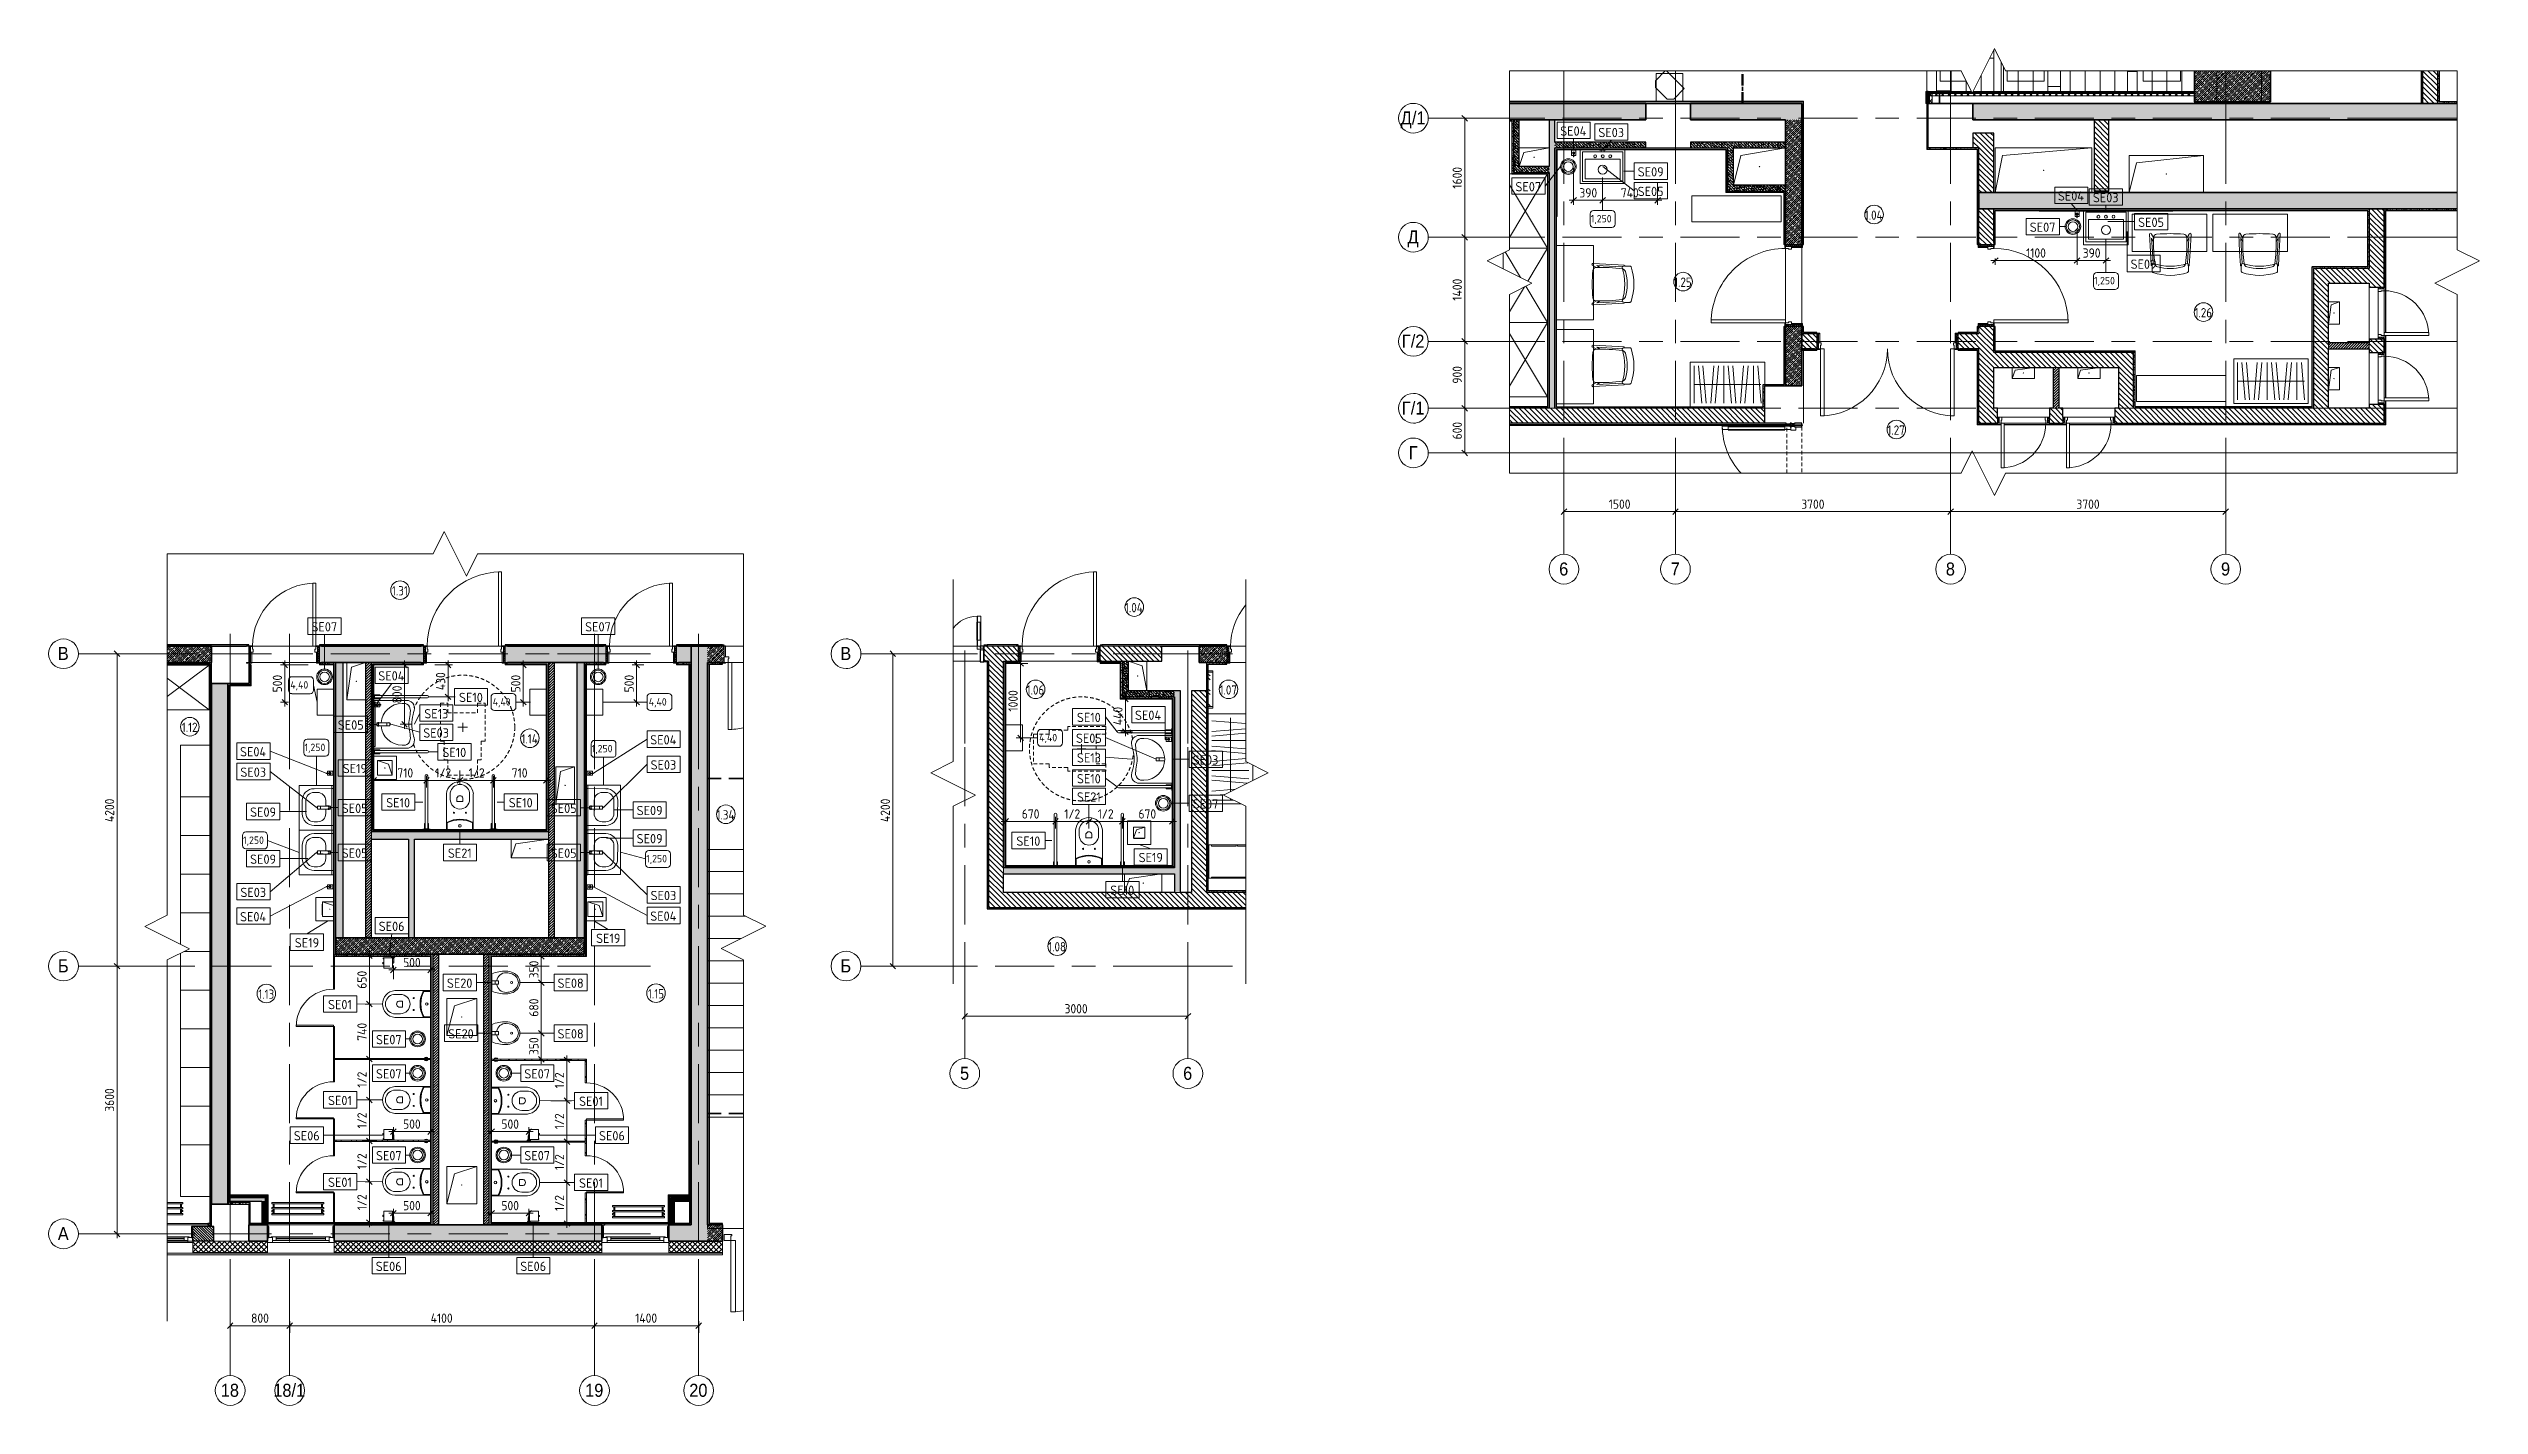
# Model space of a CAD drawing. Header units: millimetres. Extents: x 3991 to 282775, y -8553 to 29560.
# Drawn here: x 11530 to 44218, y -2306 to 15936 of the extents above; entities that cross this region are included whole.
import ezdxf

# ---------------------------------------------------------------- set-up
doc = ezdxf.new("R2010")
doc.units = ezdxf.units.MM
for name, pattern in [('200_ШТРИХ_2Т_ш3_п0_6_п0_6_п0_6_', [240, 150, -30, 0, -30, 0, -30]), ('200_ШТРИХ__ш1_п0_6_', [80, 50, -30]), ('50_ШТРИХ_ш4_п2_', [300, 200, -100]), ('Осевая', [1587.5, 317.5, -238.125, 793.75, -238.125])]:
    doc.linetypes.add(name, pattern=pattern)
for name, color, linetype, lineweight, true_color in [('0-1', 7, 'Continuous', 9, 0x4994b4), ('A-DETL-GENF-1', 7, 'Continuous', 9, 0x4994b4), ('A-GENM-1', 7, 'Continuous', 9, 0x4994b4), ('A-WALL-1', 7, 'Continuous', 25, 0x3c3c3c), ('A-WALL-2', 7, 'Continuous', 35, 0x3c3c3c), ('A-WALL-3', 7, 'Continuous', 15, 0x3c3c3c), ('A-WALL-FNSH-1', 7, 'Continuous', 15, 0x3c3c3c), ('A-WALL-FNSH-2', 7, 'Continuous', 9, 0x3c3c3c), ('I-FURN-3', 7, 'Continuous', 9, 0xffffff), ('P-SANR-FIXT-1', 7, 'Continuous', 15, 0x4994b4), ('P-SANR-FIXT-2', 7, 'Continuous', 9, 0x4994b4)]:
    doc.layers.add(name, color=color, linetype=linetype, lineweight=lineweight, true_color=true_color)
for name, color, linetype, lineweight in [('A-ANNO-DIMS', 7, 'Continuous', 9), ('A-ANNO-DIMS-50', 7, 'Continuous', 9), ('A-AREA-IDEN', 7, 'Continuous', 9), ('A-DETL-1', 7, '50_ШТРИХ_ш4_п2_', 35), ('A-DETL-2', 7, '200_ШТРИХ_2Т_ш3_п0_6_п0_6_п0_6_', 50), ('A-DETL-GENF', 7, 'Continuous', 9), ('A-DETL-MBND', 7, '200_ШТРИХ__ш1_п0_6_', 9), ('A-DOOR', 7, 'Continuous', 9), ('A-DOOR-1', 7, 'Continuous', 15), ('A-DOOR-FRAM', 7, 'Continuous', 15), ('A-DOOR-FRAM-1', 7, 'Continuous', 9), ('A-GENM', 7, 'Continuous', 9), ('A-GLAZ', 7, 'Continuous', 9), ('A-GLAZ-1', 7, 'Continuous', 15), ('A-GLAZ-CWMG', 7, 'Continuous', 9), ('A-GLAZ-CWMG-1', 7, 'Continuous', 25), ('A-WALL', 7, 'Continuous', 9), ('I-FURN', 7, 'Continuous', 9), ('I-FURN-1', 7, '200_ШТРИХ__ш1_п0_6_', 15), ('I-FURN-2', 7, '200_ШТРИХ__ш1_п0_6_', 9), ('I-FURN-IDEN', 7, 'Continuous', 9), ('I-WALL', 7, 'Continuous', 9), ('M-EQPM', 7, 'Continuous', 9), ('P-SANR-FIXT-IDEN', 7, 'Continuous', 9), ('S-STRS', 7, 'Continuous', 15), ('S-STRS-1', 7, 'Continuous', 9), ('S-STRS-2', 7, 'Continuous', 35), ('S-STRS-MBND', 7, 'Continuous', 9), ('Оси', 7, 'Continuous', 9), ('Оси-1', 7, 'Continuous', 20), ('Оси-2', 7, 'Осевая', 9)]:
    doc.layers.add(name, color=color, linetype=linetype, lineweight=lineweight)
doc.styles.add('Arial', font='arial.ttf', dxfattribs={"width": 0.9, "height": 175})
doc.styles.add('GOST Common', font='GOST_Common.ttf', dxfattribs={"height": 100})
doc.styles.add('GOST Common_1', font='GOST_Common.ttf', dxfattribs={"height": 125})
doc.styles.add('GOST Common_2', font='GOST_Common.ttf', dxfattribs={"width": 0.9, "height": 125})
doc.styles.add('ISOCPEUR', font='isocpeur.ttf', dxfattribs={"width": 0.9, "height": 125})
doc.dimstyles.new('ISO-2_5_0_9К_БОЛЬШОЙ', dxfattribs={"dimscale": 304.8, "dimtxt": 124.497647, "dimasz": 0.246063, "dimexe": 0.19685, "dimexo": 0.492126, "dimgap": 0, "dimtad": 1, "dimdec": 0, "dimrnd": 10, "dimzin": 0, "dimdsep": 46, "dimtxsty": 'ISOCPEUR', "dimblk1": 'OBLIQUE', "dimblk2": 'OBLIQUE', "dimsah": 1, "dimcen": 0.09, "dimdle": 0.19685, "dimazin": 0, "dimtfac": 1, "dimtdec": 4, "dimtix": 1, "dimtmove": 0, "dimatfit": 3, "dimfxl": 1, "dimtvp": 1, "dimtolj": 1, "dimtzin": 0, "dimarcsym": 2})
doc.dimstyles.new('ISO-2_5_0_9К_БОЛЬШОЙ_1', dxfattribs={"dimscale": 304.8, "dimtxt": 124.497647, "dimasz": 0.246063, "dimexe": 0.19685, "dimexo": 0.492126, "dimgap": 0, "dimtad": 1, "dimdec": 0, "dimrnd": 10, "dimzin": 0, "dimdsep": 46, "dimtxsty": 'ISOCPEUR', "dimblk1": 'OBLIQUE', "dimblk2": 'OBLIQUE', "dimsah": 1, "dimcen": 0.09, "dimdle": 0.19685, "dimazin": 0, "dimtfac": 1, "dimtdec": 4, "dimtix": 1, "dimtmove": 2, "dimatfit": 3, "dimfxl": 1, "dimtvp": 1, "dimtolj": 1, "dimtzin": 0, "dimarcsym": 2})
pattern_1 = [(45, (-51688.46, 0), (-28.51196, 28.51196), []), (45, (-51659.95, 0), (-28.51196, 28.51196), [50.403, -10.081, 1.676, -8.404])]
pattern_2 = [(45, (-51688.461, 0), (-17.6776695, 17.6776695), [])]
pattern_3 = [(135, (-51688.46, 0), (-37.717076, -37.717076), [53.34, -8.89, 1.778, -8.89]), (135, (-51688.46, 37.694), (-37.717076, -37.717076), []), (50, (-51688.46, 0), (63.763904, -5.57885), [6.667, -73.342]), (355, (-51688.46, 0), (-12.334876, 66.869514), [5.334, -58.674]), (100.451, (-51683.15, -0.465), (51.43036, 61.29098), [5.667, -62.332]), (46.184, (-51688.46, 17.78), (94.87722, -14.71484), [10.001, -110.014]), (96.636, (-51680.56, 16.55), (83.09115, 86.5993), [8.5, -93.497]), (351.184, (-51688.46, 17.78), (83.09204, 86.59928), [8.001, -88.011]), (21, (-51679.57, 13.335), (53.064487, -35.792726), [6.667, -73.342]), (326, (-51679.57, 13.335), (21.63066, 64.46546), [5.334, -58.674]), (71.451, (-51675.15, 10.35), (74.69646, 28.672367), [5.667, -62.332]), (37.5, (-51688.461, 0), (1.080413, 29.594271), [1.676, -56.286, 1.676, -57.887, -58.896]), (37.5, (-51688.461, 0), (1.080413, 29.594271), [-117.526, 1.676, -57.22]), (7.5, (-51688.46, 0), (23.386368, 35.063507), [1.676, -32.283, 1.676, -54.953, -22.447]), (7.5, (-51688.46, 0), (23.386368, 35.063507), [-90.589, 1.676, -20.771]), (327.5, (-51708.286, 0), (47.456567, -2.005468), [1.676, -20.549, 1.676, -67.666, -92.011]), (327.5, (-51708.286, 0), (47.456567, -2.005468), [-91.567, 1.676, -90.335]), (317.5, (-51717.176, 0), (51.844948, 8.89904), [1.676, -27.216, 1.676, -44.374, -65.341]), (317.5, (-51717.176, 0), (51.844948, 8.89904), [-74.943, 1.676, -63.665])]
pattern_4 = [(45, (-296.384, 174.685), (-14.1421, 14.1421), []), (135, (-296.384, 174.685), (-14.1421, -14.1421), [])]
pattern_5 = [(135, (1751.41, 174.685), (-14.14214, -14.14214), []), (225, (1751.41, 174.685), (14.14214, -14.14214), [])]
pattern_6 = [(45, (-371.384, 174.685), (-14.1421, 14.1421), []), (135, (-371.384, 174.685), (-14.1421, -14.1421), [])]
pattern_7 = [(18.435, (-2539, 67002.855), (416.49961, 208.2509), [79.025, -579.519]), (49.399, (-2464.03, 67027.845), (1041.243719, 1249.505702), [38.399, -1881.572]), (46.848, (-2439.04, 66848.75), (2915.4788923, 3123.769422), [91.346, -4475.934]), (19.983, (-2376.565, 66915.39), (1666.001328, 624.746965), [48.75, -2388.754]), (0, (-2539, 66932.05), (208.25, 208.25), [41.65, -166.6]), (28.443, (-2497.35, 66932.05), (-2707.2483879, -1457.75313005), [113.682, -5570.435]), (354.289, (-2397.39, 66986.195), (-1874.2483835, 208.263648), [41.858, -2051.029]), (39.806, (-2355.74, 66982.03), (-1041.24396, -833.007541), [32.53, -1593.955])]
pattern_8 = [(18.435, (-1212.785, 70388.855), (416.499926, 208.249954), [79.025, -579.519]), (49.399, (-1137.815, 70413.845), (1041.243719, 1249.505702), [38.399, -1881.572]), (46.848, (-1112.825, 70234.75), (2915.4795762, 3123.7701515), [91.346, -4475.934]), (19.983, (-1050.35, 70301.39), (1666.001328, 624.746965), [48.75, -2388.754]), (0, (-1212.79, 70318.05), (208.25, 208.25), [41.65, -166.6]), (28.443, (-1171.135, 70318.05), (-2707.2483879, -1457.75313005), [113.682, -5570.435]), (354.289, (-1071.175, 70372.195), (-1874.2483835, 208.263648), [41.858, -2051.029]), (39.806, (-1029.525, 70368.03), (-1041.24396, -833.007541), [32.53, -1593.955])]
pattern_9 = [(18.435, (-1240, 67002.855), (416.49961, 208.2509), [79.025, -579.519]), (49.399, (-1165.03, 67027.845), (1041.243719, 1249.505702), [38.399, -1881.572]), (46.848, (-1140.04, 66848.75), (2915.4788923, 3123.769422), [91.346, -4475.934]), (19.983, (-1077.565, 66915.39), (1666.001328, 624.746965), [48.75, -2388.754]), (0, (-1240, 66932.05), (208.25, 208.25), [41.65, -166.6]), (28.443, (-1198.35, 66932.05), (-2707.2483879, -1457.75313005), [113.682, -5570.435]), (354.289, (-1098.39, 66986.195), (-1874.2483835, 208.263648), [41.858, -2051.029]), (39.806, (-1056.74, 66982.03), (-1041.24396, -833.007541), [32.53, -1593.955])]
pattern_10 = [(0, (-51688.461, 0), (60.96, 15.24), [5.029, -40.691, 5.029, -40.691, -243.84]), (0, (-51688.461, 0), (60.96, 15.24), [-91.44, 5.029, -86.411, 5.029, -40.691, -106.68]), (0, (-51688.461, 0), (60.96, 15.24), [-228.6, 5.029, -25.451, 5.029, -71.171]), (120, (-51665.601, 7.62), (-43.678227, 45.1729086), [5.029, -40.691, 5.029, -40.691, -243.84]), (120, (-51665.601, 7.62), (-43.678227, 45.1729086), [-91.44, 5.029, -86.411, 5.029, -40.691, -106.68]), (120, (-51665.601, 7.62), (-43.678227, 45.1729086), [-228.6, 5.029, -25.451, 5.029, -71.171]), (240, (-51657.981, 38.1), (-17.281773, -60.4129086), [5.029, -40.691, 5.029, -40.691, -243.84]), (240, (-51657.981, 38.1), (-17.281773, -60.4129086), [-91.44, 5.029, -86.411, 5.029, -40.691, -106.68]), (240, (-51657.981, 38.1), (-17.281773, -60.4129086), [-228.6, 5.029, -25.451, 5.029, -71.171])]
pattern_11 = [(45, (-51688.46, 0), (-53.03301, 53.03301), []), (135, (-51688.46, 0), (-53.03301, -53.03301), [])]
pattern_12 = [(18.435, (-151, 67002.855), (416.49961, 208.2509), [79.025, -579.519]), (49.399, (-76.03, 67027.845), (1041.243719, 1249.505702), [38.399, -1881.572]), (46.848, (-51.04, 66848.75), (2915.4788923, 3123.769422), [91.346, -4475.934]), (19.983, (11.435, 66915.39), (1666.001328, 624.746965), [48.75, -2388.754]), (0, (-151, 66932.05), (208.25, 208.25), [41.65, -166.6]), (28.443, (-109.35, 66932.05), (-2707.2483879, -1457.75313005), [113.682, -5570.435]), (354.289, (-9.39, 66986.195), (-1874.2483835, 208.263648), [41.858, -2051.029]), (39.806, (32.26, 66982.03), (-1041.24396, -833.007541), [32.53, -1593.955])]
pattern_13 = [(18.435, (-151, 70388.855), (416.499926, 208.249954), [79.025, -579.519]), (49.399, (-76.03, 70413.845), (1041.243719, 1249.505702), [38.399, -1881.572]), (46.848, (-51.04, 70234.75), (2915.4795762, 3123.7701515), [91.346, -4475.934]), (19.983, (11.435, 70301.39), (1666.001328, 624.746965), [48.75, -2388.754]), (0, (-151, 70318.05), (208.25, 208.25), [41.65, -166.6]), (28.443, (-109.35, 70318.05), (-2707.2483879, -1457.75313005), [113.682, -5570.435]), (354.289, (-9.39, 70372.195), (-1874.2483835, 208.263648), [41.858, -2051.029]), (39.806, (32.26, 70368.03), (-1041.24396, -833.007541), [32.53, -1593.955])]
pattern_14 = [(135, (9840.393, 0), (-35.35534, -35.35534), [])]
pattern_15 = [(135, (9840.393, 0), (-37.71708, -37.71708), [53.34, -8.89, 1.778, -8.89]), (135, (9840.393, 37.694), (-37.71708, -37.71708), []), (50, (9840.393, 0), (63.7639, -5.57885), [6.667, -73.342]), (355, (9840.39, 0), (-12.33488, 66.86951), [5.334, -58.674]), (100.451, (9845.707, -0.465), (51.43036, 61.29098), [5.667, -62.332]), (46.184, (9840.39, 17.78), (94.87722, -14.71484), [10.001, -110.014]), (96.636, (9848.3, 16.55), (83.09115, 86.5993), [8.5, -93.497]), (351.184, (9840.39, 17.78), (83.09204, 86.5993), [8.001, -88.011]), (21, (9849.283, 13.335), (53.06449, -35.79273), [6.667, -73.342]), (326, (9849.28, 13.335), (21.63066, 64.46546), [5.334, -58.674]), (71.451, (9853.705, 10.35), (74.69646, 28.67237), [5.667, -62.332]), (37.5, (9840.393, 0), (1.080413, 29.59427), [1.676, -56.286, 1.676, -57.887, -58.896]), (37.5, (9840.393, 0), (1.080413, 29.59427), [-117.526, 1.676, -57.22]), (7.5, (9840.393, 0), (23.38637, 35.063507), [1.676, -32.283, 1.676, -54.953, -22.447]), (7.5, (9840.393, 0), (23.38637, 35.063507), [-90.589, 1.676, -20.771]), (327.5, (9820.568, 0), (47.456567, -2.005468), [1.676, -20.549, 1.676, -67.666, -92.011]), (327.5, (9820.568, 0), (47.456567, -2.005468), [-91.567, 1.676, -90.335]), (317.5, (9811.678, 0), (51.84495, 8.89904), [1.676, -27.216, 1.676, -44.374, -65.341]), (317.5, (9811.678, 0), (51.84495, 8.89904), [-74.943, 1.676, -63.665])]
pattern_16 = [(135, (1751.41, 164.685), (-14.14214, -14.14214), []), (225, (1751.41, 164.685), (14.14214, -14.14214), [])]
pattern_17 = [(45, (-371.384, 164.685), (-14.1421, 14.1421), []), (135, (-371.384, 164.685), (-14.1421, -14.1421), [])]
pattern_18 = [(0, (9840.393, 0), (60.96, 15.24), [5.029, -40.691, 5.029, -40.691, -243.84]), (0, (9840.393, 0), (60.96, 15.24), [-91.44, 5.029, -86.411, 5.029, -40.691, -106.68]), (0, (9840.393, 0), (60.96, 15.24), [-228.6, 5.029, -25.451, 5.029, -71.171]), (120, (9863.253, 7.62), (-43.678227, 45.172909), [5.029, -40.691, 5.029, -40.691, -243.84]), (120, (9863.253, 7.62), (-43.678227, 45.172909), [-91.44, 5.029, -86.411, 5.029, -40.691, -106.68]), (120, (9863.253, 7.62), (-43.678227, 45.172909), [-228.6, 5.029, -25.451, 5.029, -71.171]), (240, (9870.873, 38.1), (-17.281773, -60.412909), [5.029, -40.691, 5.029, -40.691, -243.84]), (240, (9870.873, 38.1), (-17.281773, -60.412909), [-91.44, 5.029, -86.411, 5.029, -40.691, -106.68]), (240, (9870.873, 38.1), (-17.281773, -60.412909), [-228.6, 5.029, -25.451, 5.029, -71.171])]
pattern_19 = [(135, (14897.196, 0), (-35.35534, -35.35534), [])]
pattern_20 = [(45, (14897.196, 0), (-28.51196, 28.51196), []), (45, (14925.71, 0), (-28.51196, 28.51196), [50.403, -10.081, 1.676, -8.404])]
pattern_21 = [(135, (14897.196, 0), (-37.71708, -37.71708), [53.34, -8.89, 1.778, -8.89]), (135, (14897.196, 37.694), (-37.71708, -37.71708), []), (50, (14897.196, 0), (63.7639, -5.57885), [6.667, -73.342]), (355, (14897.196, 0), (-12.33488, 66.86951), [5.334, -58.674]), (100.451, (14902.51, -0.465), (51.43036, 61.29098), [5.667, -62.332]), (46.184, (14897.2, 17.78), (94.87722, -14.71484), [10.001, -110.014]), (96.636, (14905.1, 16.55), (83.09115, 86.5993), [8.5, -93.497]), (351.184, (14897.2, 17.78), (83.09204, 86.5993), [8.001, -88.011]), (21, (14906.086, 13.335), (53.06449, -35.79273), [6.667, -73.342]), (326, (14906.086, 13.335), (21.63066, 64.46546), [5.334, -58.674]), (71.451, (14910.51, 10.35), (74.69646, 28.67237), [5.667, -62.332]), (37.5, (14897.196, 0), (1.080413, 29.59427), [1.676, -56.286, 1.676, -57.887, -58.896]), (37.5, (14897.196, 0), (1.080413, 29.59427), [-117.526, 1.676, -57.22]), (7.5, (14897.196, 0), (23.386368, 35.063507), [1.676, -32.283, 1.676, -54.953, -22.447]), (7.5, (14897.196, 0), (23.386368, 35.063507), [-90.589, 1.676, -20.771]), (327.5, (14877.37, 0), (47.456567, -2.005468), [1.676, -20.549, 1.676, -67.666, -92.011]), (327.5, (14877.37, 0), (47.456567, -2.005468), [-91.567, 1.676, -90.335]), (317.5, (14868.48, 0), (51.84495, 8.89904), [1.676, -27.216, 1.676, -44.374, -65.341]), (317.5, (14868.48, 0), (51.84495, 8.89904), [-74.943, 1.676, -63.665])]
pattern_22 = [(45, (14897.196, 0), (-17.67767, 17.67767), [])]
pattern_23 = [(0, (14897.196, 0), (60.96, 15.24), [5.029, -40.691, 5.029, -40.691, -243.84]), (0, (14897.196, 0), (60.96, 15.24), [-91.44, 5.029, -86.411, 5.029, -40.691, -106.68]), (0, (14897.196, 0), (60.96, 15.24), [-228.6, 5.029, -25.451, 5.029, -71.171]), (120, (14920.056, 7.62), (-43.678227, 45.1729086), [5.029, -40.691, 5.029, -40.691, -243.84]), (120, (14920.056, 7.62), (-43.678227, 45.1729086), [-91.44, 5.029, -86.411, 5.029, -40.691, -106.68]), (120, (14920.056, 7.62), (-43.678227, 45.1729086), [-228.6, 5.029, -25.451, 5.029, -71.171]), (240, (14927.676, 38.1), (-17.281773, -60.4129086), [5.029, -40.691, 5.029, -40.691, -243.84]), (240, (14927.676, 38.1), (-17.281773, -60.4129086), [-91.44, 5.029, -86.411, 5.029, -40.691, -106.68]), (240, (14927.676, 38.1), (-17.281773, -60.4129086), [-228.6, 5.029, -25.451, 5.029, -71.171])]
pattern_24 = [(135, (14897.196, 0), (-42.42641, -42.42641), []), (225, (14897.196, 0), (42.42641, -42.42641), [])]

msp = doc.modelspace()

# ---------------------------------------------------------------- texts
at = {"layer": 'A-AREA-IDEN', "char_height": 125, "attachment_point": 1, "style": 'GOST Common_2'}
for s, insert, width in [('1.04', (35953, 13758.9), 313.861), ('1.25', (33388.5, 12857.7), 303.038), ('1.26', (40387, 12447.4), 303.038), ('1.27', (36257, 10869.7), 303.038), ('1.31', (16146.8, 8708.7), 274.177), ('1.04', (26004.2, 8481.6), 313.861), ('1.06', (24681.9, 7375.5), 303.038), ('1.07', (27276.3, 7375.5), 303.038), ('1.12', (13320.7, 6872.7), 274.177), ('1.14', (17888.4, 6717.3), 285), ('1.34', (20511.5, 5695.9), 313.861), ('1.08', (24971.5, 3922.5), 303.038), ('1.13', (14349.2, 3285), 274.177), ('1.15', (19589.1, 3290), 274.177)]:
    msp.add_mtext(s, dxfattribs=dict(at, insert=insert, width=width))
at = {"layer": 'I-FURN-IDEN', "char_height": 100, "attachment_point": 1, "style": 'GOST Common'}
for s, insert, width in [('1,250', (32268.4, 13699.5), 368.776), ('1,250', (39036.4, 12866.1), 368.776), ('4,40', (14780.2, 7430.3), 332.7), ('4,40', (17502.4, 7202.5), 332.7), ('4,40', (19600.6, 7202.5), 332.7), ('1,250', (14971, 6590.4), 368.776), ('1,250', (18833, 6574.5), 368.776), ('4,40', (24851.1, 6722.5), 332.7), ('1,250', (14145.1, 5342.5), 368.776), ('1,250', (19565.8, 5094.6), 368.776)]:
    msp.add_mtext(s, dxfattribs=dict(at, insert=insert, width=width))
at = {"layer": 'P-SANR-FIXT-IDEN', "char_height": 125, "attachment_point": 1, "style": 'GOST Common_1'}
for s, insert, width in [('SE04', (31857.2, 14889.8), 456.962), ('SE03', (32370.2, 14869.8), 444.937), ('SE07', (31255.5, 14141.1), 444.937), ('SE05', (32899.2, 14078.2), 444.937), ('SE09', (32899.8, 14341.3), 444.937), ('SE04', (38549.5, 14017.8), 456.962), ('SE03', (39020.3, 13994.8), 444.937), ('SE07', (38171.6, 13597.1), 444.937), ('SE05', (39628.9, 13663), 444.937), ('SE09', (39527.7, 13100.1), 444.937), ('SE07', (15064.9, 8223.9), 444.937), ('SE07', (18744.9, 8223.9), 444.937), ('SE04', (15963.6, 7564.6), 456.962), ('SE10', (17048.5, 7274.8), 412.869), ('SE05', (15419, 6904.4), 444.937), ('SE13', (16581.9, 7055.5), 412.869), ('SE10', (25358, 7005.5), 412.869), ('SE04', (26139.4, 7035.5), 456.962), ('SE04', (14104, 6544.3), 456.962), ('SE03', (16568.7, 6797), 444.937), ('SE04', (19620.2, 6704.9), 456.962), ('SE05', (25344.8, 6726.1), 444.937), ('SE03', (14109, 6269.7), 444.937), ('SE19', (15484.8, 6318.7), 412.869), ('SE10', (16824.7, 6535), 412.869), ('SE03', (19625.2, 6367.5), 444.937), ('SE13', (25358, 6462), 412.869), ('SE03', (26915.4, 6434.4), 444.937), ('SE10', (25358, 6181.7), 412.869), ('SE21', (25358, 5936.3), 412.869), ('SE09', (14239.5, 5732.8), 444.937), ('SE05', (15471.6, 5784.4), 444.937), ('SE10', (16069.9, 5858.8), 412.869), ('SE10', (17718.3, 5858.8), 412.869), ('SE05', (18282.9, 5783.8), 444.937), ('SE09', (19437.7, 5753.9), 444.937), ('SE07', (26915.4, 5842.8), 444.937), ('SE09', (19437.7, 5375.6), 444.937), ('SE10', (24544.6, 5342.8), 412.869), ('SE09', (14239.5, 5099.7), 444.937), ('SE05', (15471.6, 5181.4), 444.937), ('SE21', (16899.2, 5180.9), 412.869), ('SE05', (18282.9, 5180.8), 444.937), ('SE19', (26187.9, 5122), 412.869), ('SE03', (14109, 4653.1), 444.937), ('SE03', (19625.2, 4611.4), 444.937), ('SE10', (25808, 4682.7), 412.869), ('SE04', (14104, 4326.2), 456.962), ('SE04', (19620.2, 4334.3), 456.962), ('SE19', (14840.9, 3976.1), 412.869), ('SE06', (15969.1, 4197), 444.937), ('SE19', (18892.3, 4035.8), 412.869), ('SE20', (16885.8, 3432.9), 444.937), ('SE08', (18374.1, 3432.8), 444.937), ('SE01', (15287.5, 3145.4), 412.869), ('SE07', (15932.3, 2673.8), 444.937), ('SE20', (16903.4, 2751.9), 444.937), ('SE08', (18374.1, 2751.8), 444.937), ('SE07', (15932.3, 2213.8), 444.937), ('SE07', (17927.5, 2213.8), 444.937), ('SE01', (15287.5, 1855.4), 412.869), ('SE01', (18663.5, 1845.4), 412.869), ('SE06', (14827.6, 1381.2), 444.937), ('SE06', (18931.5, 1381.2), 444.937), ('SE07', (15932.3, 1113.8), 444.937), ('SE07', (17927.5, 1113.8), 444.937), ('SE01', (15287.5, 755.9), 412.869), ('SE01', (18663.5, 745.4), 412.869), ('SE06', (15929.4, -374.6), 444.937), ('SE06', (17872.4, -374.6), 444.937)]:
    msp.add_mtext(s, dxfattribs=dict(at, insert=insert, width=width))
at = {"layer": 'Оси', "char_height": 175, "attachment_point": 1, "style": 'Arial'}
for s, insert, width in [('\\fArial|b0|i0|c204|p34|;\\W.9;Д', (29711.2, 15090.5), 183.987), ('/1', (29863, 15090.5), 227.278), ('\\fArial|b0|i0|c204|p34|;\\W.9;Д', (29805, 13490.5), 183.987), ('/2', (29848.1, 12090.5), 227.278), ('\\fArial|b0|i0|c204|p34|;\\W.9;Г', (29726.1, 12090.5), 147.911), ('\\fArial|b0|i0|c204|p34|;\\W.9;Г', (29726.1, 11190.5), 147.911), ('/1', (29848.1, 11190.5), 227.278), ('\\fArial|b0|i0|c204|p34|;\\W.9;Г', (29819.9, 10590.5), 147.911), ('\\fArial|b0|i0|c204|p34|;\\W.9;6', (31843.4, 9026.7), 151.519), ('\\fArial|b0|i0|c204|p34|;\\W.9;7', (33343.4, 9026.7), 151.519), ('\\fArial|b0|i0|c204|p34|;\\W.9;8', (37043.4, 9026.7), 151.519), ('\\fArial|b0|i0|c204|p34|;\\W.9;9', (40743.4, 9026.7), 151.519), ('\\fArial|b0|i0|c204|p34|;\\W.9;В', (11653.8, 7890.5), 180.38), ('\\fArial|b0|i0|c204|p34|;\\W.9;В', (22176.8, 7890.5), 180.38), ('\\fArial|b0|i0|c204|p34|;\\W.9;Б', (11655.3, 3690.5), 176.772), ('\\fArial|b0|i0|c204|p34|;\\W.9;Б', (22178.3, 3690.5), 176.772), ('\\fArial|b0|i0|c204|p34|;\\W.9;5', (23786.6, 2245.8), 151.519), ('\\fArial|b0|i0|c204|p34|;\\W.9;6', (26786.6, 2245.8), 151.519), ('\\fArial|b0|i0|c204|p34|;\\W.9;А', (11653.8, 90.5), 180.38), ('18', (13845.2, -2015.9), 303.038), ('18/1', (14551.4, -2015.9), 530.316), ('19', (18745.2, -2015.9), 303.038), ('20', (20145.2, -2015.9), 303.038)]:
    msp.add_mtext(s, dxfattribs=dict(at, insert=insert, width=width))

# ---------------------------------------------------------------- blocks, each defined once
blk = doc.blocks.new('120_Окно_СКБ_1Ст - 120_Окно_СКБ_1Ст 900х2500_h_-22445987-Фрагмент 1_6')
at = {"layer": 'A-GLAZ'}
for p, q in [((-103, -57), (-450, -57)), ((-430, -127), (-400, -127)), ((-330, -107), (-103, -107)), ((-103, -117), (-330, -117))]:
    blk.add_line(p, q, dxfattribs=at)
at = {"layer": 'A-GLAZ-1'}
for p, q in [((-450, -127), (-450, -57)), ((-450, -57), (-380, -57)), ((-380, -127), (-450, -127)), ((-380, -127), (-400, -127)), ((-400, -127), (-400, -137)), ((-400, -137), (-103, -137)), ((-103, -137), (-400, -137)), ((-380, -57), (-380, -127)), ((-103, -87), (-380, -87)), ((-380, -87), (-380, -127)), ((-330, -137), (-330, -87))]:
    blk.add_line(p, q, dxfattribs=at)
blk = doc.blocks.new('120_Окно_СКБ_1Ст - 120_Окно_СКБ_1Ст 900х2500_h_-20664874-Фрагмент 1_6')
at = {"layer": 'A-GLAZ'}
for p, q in [((450, -57), (-450, -57)), ((-430, -127), (-400, -127)), ((-330, -107), (330, -107)), ((330, -117), (-330, -117)), ((400, -127), (430, -127))]:
    blk.add_line(p, q, dxfattribs=at)
at = {"layer": 'A-GLAZ-1'}
for p, q in [((-450, -127), (-450, -57)), ((-450, -57), (-380, -57)), ((-380, -127), (-450, -127)), ((-380, -127), (-400, -127)), ((-400, -127), (-400, -137)), ((-400, -137), (400, -137)), ((400, -137), (-400, -137)), ((-380, -57), (-380, -127)), ((380, -87), (-380, -87)), ((-380, -87), (-380, -127)), ((-330, -137), (-330, -87)), ((330, -137), (330, -87)), ((380, -127), (380, -57)), ((380, -57), (450, -57)), ((380, -127), (380, -87)), ((450, -127), (380, -127)), ((400, -127), (380, -127)), ((400, -137), (400, -127)), ((450, -57), (450, -127))]:
    blk.add_line(p, q, dxfattribs=at)
blk = doc.blocks.new('110_Дверь_СКБ_2Ст - Д-1_л_Лестничная клетка EIS60 2-32142534-Фрагмент 1_6')
at = {"layer": 'A-DOOR'}
blk.add_arc((662.5, 110), 900, 90, 103.44662, dxfattribs=at)
at = {"layer": 'A-DOOR-1'}
for p, q in [((662.5, 1010), (612.5, 1010)), ((612.5, 1010), (612.5, 110)), ((662.5, 110), (662.5, 1010)), ((612.5, 110), (662.5, 110))]:
    blk.add_line(p, q, dxfattribs=at)
at = {"layer": 'A-DOOR-FRAM'}
for p, q in [((662.5, 60), (652.5, 60)), ((652.5, 60), (652.5, 30)), ((652.5, 30), (712.5, 30)), ((662.5, 110), (662.5, 60)), ((712.5, 110), (662.5, 110)), ((767.5, 118), (697.5, 118)), ((697.5, 118), (697.5, 110)), ((697.5, 110), (767.5, 110)), ((712.5, 30), (697.5, 30)), ((697.5, 30), (697.5, -110)), ((712.5, 30), (712.5, 110)), ((712.5, -110), (712.5, 30)), ((767.5, 110), (767.5, 118)), ((697.5, -110), (712.5, -110)), ((767.5, -110), (697.5, -110)), ((697.5, -110), (697.5, -118)), ((697.5, -118), (767.5, -118)), ((767.5, -118), (767.5, -110))]:
    blk.add_line(p, q, dxfattribs=at)
blk = doc.blocks.new('110_Дверь_СКБ_1Ст_Внутренняя1 - Д-7_л__950x2100h_Туалет-21784696-Фрагмент 1_6')
at = {"layer": 'A-DOOR'}
h = blk.add_hatch(dxfattribs=at)
h.set_pattern_fill('FP_16', color=256, style=0, pattern_type=2)
h.set_pattern_definition([(135, (1826.41, 174.685), (-14.14214, -14.14214), []), (225, (1826.41, 174.685), (14.14214, -14.14214), [])])
h.paths.add_polyline_path([(487.5, -110), (487.5, 110), (462.5, 110), (462.5, -110)])
at = {"layer": 'A-DOOR-FRAM-1'}
h = blk.add_hatch(dxfattribs=at)
h.set_pattern_fill('FP_17', color=256, style=0, pattern_type=2)
h.set_pattern_definition(pattern_4)
h.paths.add_polyline_path([(-437.5, -110), (-437.5, 110), (-462.5, 110), (-462.5, -110)])
at = {"layer": 'A-DOOR'}
blk.add_arc((437.5, 110), 850, 90, 180, dxfattribs=at)
at = {"layer": 'A-DOOR-1'}
for p, q in [((437.5, 960), (397.5, 960)), ((397.5, 960), (397.5, 110)), ((437.5, 110), (437.5, 960)), ((397.5, 110), (437.5, 110))]:
    blk.add_line(p, q, dxfattribs=at)
at = {"layer": 'A-DOOR-FRAM'}
for p, q in [((-422.5, 118), (-492.5, 118)), ((-492.5, 118), (-492.5, 110)), ((-492.5, 110), (-422.5, 110)), ((-437.5, 110), (-462.5, 110)), ((-462.5, 110), (-462.5, -110)), ((-412.5, 110), (-437.5, 110)), ((-437.5, 110), (-437.5, 30)), ((-437.5, -110), (-437.5, 110)), ((-422.5, 110), (-437.5, 110)), ((-437.5, 110), (-437.5, 109)), ((-437.5, 109), (-422.5, 109)), ((-437.5, 30), (-402.5, 30)), ((-422.5, 30), (-437.5, 30)), ((-437.5, 30), (-437.5, -110)), ((-422.5, 110), (-422.5, 118)), ((-422.5, 109), (-422.5, 110)), ((-422.5, -110), (-422.5, 30)), ((-412.5, 70), (-412.5, 110)), ((-402.5, 70), (-412.5, 70)), ((-402.5, 30), (-402.5, 70)), ((437.5, 70), (427.5, 70)), ((427.5, 70), (427.5, 30)), ((427.5, 30), (462.5, 30)), ((437.5, 110), (437.5, 70)), ((462.5, 110), (437.5, 110)), ((517.5, 118), (447.5, 118)), ((447.5, 118), (447.5, 110)), ((462.5, 110), (447.5, 110)), ((447.5, 110), (447.5, 109)), ((447.5, 110), (517.5, 110)), ((447.5, 109), (462.5, 109)), ((462.5, 30), (447.5, 30)), ((447.5, 30), (447.5, -110)), ((462.5, 30), (462.5, 110)), ((487.5, 110), (462.5, 110)), ((462.5, 110), (462.5, -110)), ((462.5, 109), (462.5, 110)), ((462.5, -110), (462.5, 30)), ((487.5, -110), (487.5, 110)), ((517.5, 110), (517.5, 118)), ((-422.5, -110), (-492.5, -110)), ((-492.5, -110), (-492.5, -118)), ((-492.5, -118), (-422.5, -118)), ((-462.5, -110), (-437.5, -110)), ((-437.5, -110), (-422.5, -110)), ((-422.5, -118), (-422.5, -110)), ((447.5, -110), (462.5, -110)), ((517.5, -110), (447.5, -110)), ((447.5, -110), (447.5, -118)), ((447.5, -118), (517.5, -118)), ((462.5, -110), (487.5, -110)), ((517.5, -118), (517.5, -110))]:
    blk.add_line(p, q, dxfattribs=at)
blk = doc.blocks.new('110_Дверь_СКБ_1Ст_Внутренняя1 - Д-4 _л_ 1100x2100h_су мгн-32399982-Фрагмент 1_6')
at = {"layer": 'A-DOOR'}
h = blk.add_hatch(dxfattribs=at)
h.set_pattern_fill('FP_18', color=256, style=0, pattern_type=2)
h.set_pattern_definition(pattern_5)
h.paths.add_polyline_path([(562.5, -110), (562.5, 110), (537.5, 110), (537.5, -110)])
at = {"layer": 'A-DOOR-FRAM-1'}
h = blk.add_hatch(dxfattribs=at)
h.set_pattern_fill('FP_19', color=256, style=0, pattern_type=2)
h.set_pattern_definition(pattern_6)
h.paths.add_polyline_path([(-512.5, -110), (-512.5, 110), (-537.5, 110), (-537.5, -110)])
at = {"layer": 'A-DOOR'}
blk.add_arc((512.5, 110), 1000, 90, 180, dxfattribs=at)
at = {"layer": 'A-DOOR-1'}
for p, q in [((512.5, 1110), (472.5, 1110)), ((472.5, 1110), (472.5, 110)), ((512.5, 110), (512.5, 1110)), ((472.5, 110), (512.5, 110))]:
    blk.add_line(p, q, dxfattribs=at)
at = {"layer": 'A-DOOR-FRAM'}
for p, q in [((-497.5, 118), (-567.5, 118)), ((-567.5, 118), (-567.5, 110)), ((-567.5, 110), (-497.5, 110)), ((-512.5, 110), (-537.5, 110)), ((-537.5, 110), (-537.5, -110)), ((-487.5, 110), (-512.5, 110)), ((-512.5, 110), (-512.5, 30)), ((-512.5, -110), (-512.5, 110)), ((-497.5, 110), (-512.5, 110)), ((-512.5, 110), (-512.5, 109)), ((-512.5, 109), (-497.5, 109)), ((-512.5, 30), (-477.5, 30)), ((-497.5, 30), (-512.5, 30)), ((-512.5, 30), (-512.5, -110)), ((-497.5, 110), (-497.5, 118)), ((-497.5, 109), (-497.5, 110)), ((-497.5, -110), (-497.5, 30)), ((-487.5, 70), (-487.5, 110)), ((-477.5, 70), (-487.5, 70)), ((-477.5, 30), (-477.5, 70)), ((512.5, 70), (502.5, 70)), ((502.5, 70), (502.5, 30)), ((502.5, 30), (537.5, 30)), ((512.5, 110), (512.5, 70)), ((537.5, 110), (512.5, 110)), ((592.5, 118), (522.5, 118)), ((522.5, 118), (522.5, 110)), ((537.5, 110), (522.5, 110)), ((522.5, 110), (522.5, 109)), ((522.5, 110), (592.5, 110)), ((522.5, 109), (537.5, 109)), ((537.5, 30), (522.5, 30)), ((522.5, 30), (522.5, -110)), ((537.5, 30), (537.5, 110)), ((562.5, 110), (537.5, 110)), ((537.5, 110), (537.5, -110)), ((537.5, 109), (537.5, 110)), ((537.5, -110), (537.5, 30)), ((562.5, -110), (562.5, 110)), ((592.5, 110), (592.5, 118)), ((-497.5, -110), (-567.5, -110)), ((-567.5, -110), (-567.5, -118)), ((-567.5, -118), (-497.5, -118)), ((-537.5, -110), (-512.5, -110)), ((-512.5, -110), (-497.5, -110)), ((-497.5, -118), (-497.5, -110)), ((522.5, -110), (537.5, -110)), ((592.5, -110), (522.5, -110)), ((522.5, -110), (522.5, -118)), ((522.5, -118), (592.5, -118)), ((537.5, -110), (562.5, -110)), ((592.5, -118), (592.5, -110))]:
    blk.add_line(p, q, dxfattribs=at)
blk = doc.blocks.new('132_МГН_Поручень для унитаза_тип откидной - ПР 1Р-18619933-Фрагмент 1_6')
at = {"layer": 'A-GENM-1'}
for p, q in [((-50, -3), (-50, 0)), ((50, 0), (50, -3)), ((50, -3), (-50, -3)), ((-17, -3), (-28, -3)), ((-28, -3), (-28, -78)), ((-23, -83), (-17, -83)), ((-17, -83), (-17, -3)), ((-17, -9), (-17, -4)), ((-16, -9), (-17, -9)), ((-16, -722), (-16, -9)), ((16, -9), (-16, -9)), ((16, -9), (16, -722)), ((16, -9), (17, -9)), ((28, -3), (17, -3)), ((17, -3), (17, -83)), ((17, -9), (17, -4)), ((17, -83), (23, -83)), ((28, -78), (28, -3))]:
    blk.add_line(p, q, dxfattribs=at)
for centre, radius, start, end in [((-23, -78), 5, 180, 270), ((-15, -4), 1.24, 90, 180), ((15, -4), 1.24, 0, 90), ((23, -78), 5, 270, 360), ((0, -722), 16, 180, 270), ((0, -722), 16, 270, 360)]:
    blk.add_arc(centre, radius, start, end, dxfattribs=at)
blk = doc.blocks.new('FRT_2D_Символ _разворот МГН_1 - D1_4_Символ доступности разворота МГН _360__-18618045-Фрагмент 1_6')
at = {"layer": 'I-FURN'}
for p, q in [((-65, 0), (65, 0)), ((0, 60), (0, -60))]:
    blk.add_line(p, q, dxfattribs=at)
at = {"layer": 'I-FURN-1'}
for p, q in [((-300, 325), (-300, -186)), ((-300, 325), (-200, 325)), ((-200, 195), (-200, 325)), ((-200, 195), (200, 195)), ((200, 325), (300, 325)), ((200, 195), (200, 325)), ((300, 325), (300, -186)), ((-300, -186), (-250, -186)), ((-250, -186), (-250, -436)), ((300, -186), (250, -186)), ((250, -186), (250, -436)), ((-200, -436), (-250, -436)), ((-200, -436), (-200, -646)), ((-200, -646), (200, -646)), ((200, -436), (250, -436)), ((200, -436), (200, -646))]:
    blk.add_line(p, q, dxfattribs=at)
at = {"layer": 'I-FURN-2'}
for start, end in [(360, 158.3407), (198.9537, 360)]:
    blk.add_arc((0, 0), 700, start, end, dxfattribs=at)
blk = doc.blocks.new('131_Сантехническая перегородка_Дверь_ поз_4 - СД-1-30830986-Фрагмент 1_6')
at = {"layer": 'A-DOOR'}
h = blk.add_hatch(dxfattribs=at)
h.set_pattern_fill('FP_21', color=256, style=0, pattern_type=2)
h.set_pattern_definition(pattern_7)
h.paths.add_polyline_path([(750, -8), (1190, -8), (1190, 8), (750, 8), (750, -3)])
at = {"layer": 'A-GENM'}
h = blk.add_hatch(dxfattribs=at)
h.set_pattern_fill('FP_21', color=256, style=0, pattern_type=2)
h.set_pattern_definition(pattern_7)
h.paths.add_polyline_path([(-190, -8), (250, -8), (250, 8), (-190, 8)])
at = {"layer": 'A-DOOR'}
for p, q in [((266, 508), (250, 508)), ((250, 8), (250, 508)), ((266, 8), (266, 508)), ((266, 8), (250, 8))]:
    blk.add_line(p, q, dxfattribs=at)
blk.add_arc((250, 8), 500, 360, 90, dxfattribs=at)
at = {"layer": 'A-GENM'}
for p, q in [((-190, 8), (250, 8)), ((-190, 8), (-190, -8)), ((250, 8), (250, -8)), ((750, 8), (1190, 8)), ((750, 8), (750, -8)), ((250, -8), (-190, -8)), ((1190, -8), (750, -8))]:
    blk.add_line(p, q, dxfattribs=at)
blk = doc.blocks.new('131_Сантехническая перегородка_Дверь - СД-1-29846662-Фрагмент 1_6')
at = {"layer": 'A-DOOR'}
h = blk.add_hatch(dxfattribs=at)
h.set_pattern_fill('FP_22', color=256, style=0, pattern_type=2)
h.set_pattern_definition(pattern_8)
h.paths.add_polyline_path([(817, 8), (817, -8), (1135, -8), (1135, 8)])
at = {"layer": 'A-GENM'}
h = blk.add_hatch(dxfattribs=at)
h.set_pattern_fill('FP_22', color=256, style=0, pattern_type=2)
h.set_pattern_definition(pattern_8)
h.paths.add_polyline_path([(0, 8), (0, -8), (317, -8), (317, 8), (259, 8)])
at = {"layer": 'A-DOOR'}
for p, q in [((333, -8), (317, -8)), ((317, -8), (317, -508)), ((333, -8), (333, -508)), ((333, -508), (317, -508))]:
    blk.add_line(p, q, dxfattribs=at)
blk.add_arc((317, -8), 500, 270, 0, dxfattribs=at)
at = {"layer": 'A-GENM'}
for p, q in [((0, 8), (317, 8)), ((0, 8), (0, -8)), ((317, 8), (317, -8)), ((817, 8), (1135, 8)), ((817, 8), (817, -8)), ((1135, 8), (1135, -8)), ((317, -8), (0, -8)), ((1135, -8), (817, -8))]:
    blk.add_line(p, q, dxfattribs=at)
blk = doc.blocks.new('131_Сантехническая перегородка - СП-4-30850764-Фрагмент 1_6')
at = {"layer": 'A-GENM'}
h = blk.add_hatch(dxfattribs=at)
h.set_pattern_fill('FP_23', color=256, style=0, pattern_type=2)
h.set_pattern_definition([(108.435, (-69066.66, -2340), (-208.249954, 416.499926), [79.025, -579.519]), (139.399, (-69091.653, -2265.03), (-1249.505702, 1041.243719), [38.399, -1881.572]), (136.848, (-68912.558, -2240.04), (-3123.769422, 2915.4788923), [91.346, -4475.934]), (109.983, (-68979.198, -2177.565), (-624.746965, 1666.001328), [48.75, -2388.754]), (90, (-68995.86, -2340), (-208.25, 208.25), [41.65, -166.6]), (118.443, (-68995.858, -2298.35), (1457.75313005, -2707.2483879), [113.682, -5570.435]), (84.289, (-69050.003, -2198.39), (-208.263648, -1874.2483835), [41.858, -2051.029]), (129.806, (-69045.838, -2156.74), (833.007541, -1041.24396), [32.53, -1593.955])])
h.paths.add_polyline_path([(1330, -8), (1330, 8), (55, 8), (55, -8), (715, -8)])
for p, q in [((55, 8), (1330, 8)), ((1330, 8), (1330, -8)), ((1330, -8), (55, -8))]:
    blk.add_line(p, q, dxfattribs=at)
at = {"layer": 'A-GENM', "flags": 128}
for points in [[(127, 8), (118, 15), (107, 13), (101, 8)], [(101, -8), (110, -15), (121, -13), (127, -8)]]:
    blk.add_lwpolyline(points, dxfattribs=at)
at = {"layer": 'A-GENM'}
for radius, start, end in [(24.6, 19.9113, 160.0887), (17.6, 28.9731, 151.0269), (15.1, 126.8617, 139.5341), (15.1, 78.8699, 82.6459), (15.1, 40.4659, 53.124), (24.6, 199.9113, 340.0887), (17.6, 208.9731, 331.0269), (15.1, 220.4659, 233.124), (15.1, 258.8699, 262.6459), (15.1, 306.8617, 319.5341)]:
    blk.add_arc((114, 0), radius, start, end, dxfattribs=at)
blk = doc.blocks.new('131_Сантехническая перегородка - СП-4-30850728-Фрагмент 1_6')
at = {"layer": 'A-GENM'}
h = blk.add_hatch(dxfattribs=at)
h.set_pattern_fill('FP_24', color=256, style=0, pattern_type=2)
h.set_pattern_definition([(108.435, (-69050.52, -1240), (-208.249954, 416.499926), [79.025, -579.519]), (139.399, (-69075.51, -1165.03), (-1249.505702, 1041.243719), [38.399, -1881.572]), (136.848, (-68896.414, -1140.04), (-3123.769422, 2915.4788923), [91.346, -4475.934]), (109.983, (-68963.054, -1077.565), (-624.746965, 1666.001328), [48.75, -2388.754]), (90, (-68979.71, -1240), (-208.25, 208.25), [41.65, -166.6]), (118.443, (-68979.714, -1198.35), (1457.75313005, -2707.2483879), [113.682, -5570.435]), (84.289, (-69033.86, -1098.39), (-208.263648, -1874.2483835), [41.858, -2051.029]), (129.806, (-69029.694, -1056.74), (833.007541, -1041.24396), [32.53, -1593.955])])
h.paths.add_polyline_path([(1330, -8), (1330, 8), (71, 8), (71, -8), (731, -8)])
for p, q in [((71, 8), (1330, 8)), ((1330, 8), (1330, -8)), ((1330, -8), (71, -8))]:
    blk.add_line(p, q, dxfattribs=at)
at = {"layer": 'A-GENM', "flags": 128}
for points in [[(143, 8), (134, 15), (123, 13), (117, 8)], [(117, -8), (126, -15), (137, -13), (143, -8)]]:
    blk.add_lwpolyline(points, dxfattribs=at)
at = {"layer": 'A-GENM'}
for radius, start, end in [(24.6, 19.9113, 160.0887), (17.6, 28.9731, 151.0269), (15.1, 126.8617, 139.5341), (15.1, 78.8699, 82.6459), (15.1, 40.4659, 53.124), (24.6, 199.9113, 340.0887), (17.6, 208.9731, 331.0269), (15.1, 220.4659, 233.124), (15.1, 258.8699, 262.6459), (15.1, 306.8617, 319.5341)]:
    blk.add_arc((130, 0), radius, start, end, dxfattribs=at)
blk = doc.blocks.new('131_Сантехническая перегородка_Дверь - СД-1-30819167-Фрагмент 1_6')
at = {"layer": 'A-DOOR'}
h = blk.add_hatch(dxfattribs=at)
h.set_pattern_fill('FP_25', color=256, style=0, pattern_type=2)
h.set_pattern_definition(pattern_9)
h.paths.add_polyline_path([(805, -8), (1110, -8), (1110, 8), (805, 8)])
at = {"layer": 'A-GENM'}
h = blk.add_hatch(dxfattribs=at)
h.set_pattern_fill('FP_25', color=256, style=0, pattern_type=2)
h.set_pattern_definition(pattern_9)
h.paths.add_polyline_path([(0, -8), (305, -8), (305, 8), (0, 8)])
at = {"layer": 'A-DOOR'}
for p, q in [((321, 508), (305, 508)), ((305, 8), (305, 508)), ((321, 8), (321, 508)), ((321, 8), (305, 8))]:
    blk.add_line(p, q, dxfattribs=at)
blk.add_arc((305, 8), 500, 360, 90, dxfattribs=at)
at = {"layer": 'A-GENM'}
for p, q in [((0, 8), (305, 8)), ((0, 8), (0, -8)), ((305, 8), (305, -8)), ((805, 8), (1110, 8)), ((805, 8), (805, -8)), ((1110, 8), (1110, -8)), ((305, -8), (0, -8)), ((1110, -8), (805, -8))]:
    blk.add_line(p, q, dxfattribs=at)
blk = doc.blocks.new('131_Сантехническая перегородка - СП-4-30819166-Фрагмент 1_6')
at = {"layer": 'A-GENM'}
h = blk.add_hatch(dxfattribs=at)
h.set_pattern_fill('FP_26', color=256, style=0, pattern_type=2)
h.set_pattern_definition([(288.435, (68341.18, 2350), (208.2509, -416.49961), [79.025, -579.519]), (319.399, (68366.173, 2275.03), (1249.505702, -1041.243719), [38.399, -1881.572]), (316.848, (68187.078, 2250.04), (3123.7701515, -2915.4795762), [91.346, -4475.934]), (289.983, (68253.718, 2187.565), (624.746965, -1666.001328), [48.75, -2388.754]), (270, (68270.38, 2350), (208.25, -208.25), [41.65, -166.6]), (298.443, (68270.378, 2308.35), (-1457.75313005, 2707.2483879), [113.682, -5570.435]), (264.289, (68324.523, 2208.39), (208.263648, 1874.2483835), [41.858, -2051.029]), (309.806, (68320.358, 2166.74), (-833.006901, 1041.243191), [32.53, -1593.955])])
h.paths.add_polyline_path([(1330, 8), (41, 8), (41, -8), (1330, -8)])
for p, q in [((41, 8), (1330, 8)), ((1330, 8), (1330, -8)), ((1330, -8), (41, -8))]:
    blk.add_line(p, q, dxfattribs=at)
at = {"layer": 'A-GENM', "flags": 128}
for points in [[(111, 8), (103, 15), (92, 13), (86, 8)], [(86, -8), (95, -15), (105, -13), (111, -8)]]:
    blk.add_lwpolyline(points, dxfattribs=at)
at = {"layer": 'A-GENM'}
for radius, start, end in [(24.6, 19.9113, 160.0887), (17.6, 28.9731, 151.0269), (15.1, 126.8617, 139.5341), (15.1, 78.8699, 82.6459), (15.1, 40.4659, 53.124), (24.6, 199.9113, 340.0887), (17.6, 208.9731, 331.0269), (15.1, 220.4659, 233.124), (15.1, 258.8699, 262.6459), (15.1, 306.8617, 319.5341)]:
    blk.add_arc((99, 0), radius, start, end, dxfattribs=at)
blk = doc.blocks.new('131_Сантехническая перегородка - СП-4-29831414-Фрагмент 1_6')
at = {"layer": 'A-GENM'}
h = blk.add_hatch(dxfattribs=at)
h.set_pattern_fill('FP_27', color=256, style=0, pattern_type=2)
h.set_pattern_definition([(288.435, (68325.375, 1250), (208.2509, -416.49961), [79.025, -579.519]), (319.399, (68350.365, 1175.03), (1249.505702, -1041.243719), [38.399, -1881.572]), (316.848, (68171.27, 1150.04), (3123.7701515, -2915.4795762), [91.346, -4475.934]), (289.983, (68237.91, 1087.565), (624.746965, -1666.001328), [48.75, -2388.754]), (270, (68254.57, 1250), (208.25, -208.25), [41.65, -166.6]), (298.443, (68254.57, 1208.35), (-1457.75313005, 2707.2483879), [113.682, -5570.435]), (264.289, (68308.715, 1108.39), (208.263648, 1874.2483835), [41.858, -2051.029]), (309.806, (68304.55, 1066.74), (-833.006901, 1041.243191), [32.53, -1593.955])])
h.paths.add_polyline_path([(1330, 8), (26, 8), (26, -8), (1330, -8)])
for p, q in [((26, 8), (1330, 8)), ((1330, 8), (1330, -8)), ((1330, -8), (26, -8))]:
    blk.add_line(p, q, dxfattribs=at)
at = {"layer": 'A-GENM', "flags": 128}
for points in [[(97, 8), (88, 15), (77, 13), (71, 8)], [(71, -8), (80, -15), (91, -13), (97, -8)]]:
    blk.add_lwpolyline(points, dxfattribs=at)
at = {"layer": 'A-GENM'}
for radius, start, end in [(24.6, 19.9113, 160.0887), (17.6, 28.9731, 151.0269), (15.1, 126.8617, 139.5341), (15.1, 78.8699, 82.3313), (15.1, 40.4659, 53.124), (24.6, 199.9113, 340.0887), (17.6, 208.9731, 331.0269), (15.1, 220.4659, 233.124), (15.1, 258.8699, 262.6459), (15.1, 306.8617, 319.5341)]:
    blk.add_arc((84, 0), radius, start, end, dxfattribs=at)
blk = doc.blocks.new('GM_Отверстие прямоугольное _в плите_ - Отверстие-21604341-Фрагмент 1_6')
at = {"layer": 'A-GENM'}
for p, q in [((-100, -100), (-100, 100)), ((-100, 100), (100, 100)), ((100, 100), (-100, 100)), ((-100, 100), (-100, -100)), ((-100, -100), (-50, 50)), ((-50, 50), (100, 100)), ((100, 100), (100, -100)), ((100, -100), (100, 100)), ((100, -100), (-100, -100)), ((-100, -100), (100, -100))]:
    blk.add_line(p, q, dxfattribs=at)
for start, end in [(360, 180), (180, 360)]:
    blk.add_arc((0, 0), 2.5, start, end, dxfattribs=at)
blk = doc.blocks.new('GM_Отверстие прямоугольное _в плите_ - Отверстие-V13-Фрагмент 1_6')
at = {"layer": 'A-GENM'}
for p, q in [((-100, -100), (-100, 49)), ((-100, -100), (-50, 49)), ((-100, 49), (-100, -100)), ((100, 49), (100, -100)), ((100, -100), (100, 49)), ((100, -100), (-100, -100)), ((-100, -100), (100, -100))]:
    blk.add_line(p, q, dxfattribs=at)
for start, end in [(360, 180), (180, 360)]:
    blk.add_arc((0, 0), 2.5, start, end, dxfattribs=at)
blk = doc.blocks.new('GM_Отверстие прямоугольное _в плите_ - Отверстие-21608348-Фрагмент 1_6')
at = {"layer": 'A-GENM'}
for p, q in [((-250, -125), (-250, 125)), ((-250, 125), (-250, -125)), ((-250, -125), (-187, 62)), ((-187, 62), (250, 125)), ((250, -125), (-250, -125)), ((-250, -125), (250, -125))]:
    blk.add_line(p, q, dxfattribs=at)
for start, end in [(360, 180), (180, 360)]:
    blk.add_arc((0, 0), 2.5, start, end, dxfattribs=at)
blk = doc.blocks.new('GM_Отверстие прямоугольное _в плите_ - Отверстие-21609437-Фрагмент 1_6')
at = {"layer": 'A-GENM'}
for p, q in [((-200, -250), (-200, 250)), ((-200, 250), (200, 250)), ((200, 250), (-200, 250)), ((-200, 250), (-200, -250)), ((-200, -250), (-100, 150)), ((-100, 150), (200, 250)), ((200, 250), (200, -250)), ((200, -250), (200, 250)), ((200, -250), (-200, -250)), ((-200, -250), (200, -250))]:
    blk.add_line(p, q, dxfattribs=at)
for start, end in [(360, 180), (180, 360)]:
    blk.add_arc((0, 0), 2.5, start, end, dxfattribs=at)
blk = doc.blocks.new('GM_Отверстие прямоугольное _в плите_ - Отверстие-21609826-Фрагмент 1_6')
at = {"layer": 'A-GENM'}
for p, q in [((-125, -250), (-125, 250)), ((-125, 250), (125, 250)), ((125, 250), (-125, 250)), ((-125, 250), (-125, -250)), ((-125, -250), (-63, 187)), ((-63, 187), (125, 250)), ((125, 250), (125, -250)), ((125, -250), (125, 250)), ((125, -250), (-125, -250)), ((-125, -250), (125, -250))]:
    blk.add_line(p, q, dxfattribs=at)
for start, end in [(360, 180), (180, 360)]:
    blk.add_arc((0, 0), 2.5, start, end, dxfattribs=at)
blk = doc.blocks.new('GM_Отверстие прямоугольное _в плите_ - Отверстие-V14-Фрагмент 1_6')
at = {"layer": 'A-GENM'}
for p, q in [((-125, -250), (-125, 250)), ((-125, 250), (-125, -250)), ((-125, -250), (-63, 187)), ((-63, 187), (125, 250)), ((125, -250), (-125, -250)), ((-125, -250), (125, -250))]:
    blk.add_line(p, q, dxfattribs=at)
for start, end in [(360, 180), (180, 360)]:
    blk.add_arc((0, 0), 2.5, start, end, dxfattribs=at)
blk = doc.blocks.new('110_Дверь_СКБ_2Ст_Наружная - ДН-1_л__ Двухстворчатая 1350 х3200 _ЛК_ в свету с верхним остеклением 2-22448815-Фрагмент 1_6')
at = {"layer": 'A-DOOR'}
blk.add_arc((754.5, -91), 960, 90, 100.16221, dxfattribs=at)
at = {"layer": 'A-DOOR-1'}
for p, q in [((754.5, 869), (694.5, 869)), ((694.5, 869), (694.5, -91)), ((754.5, -91), (754.5, 869)), ((694.5, -91), (754.5, -91))]:
    blk.add_line(p, q, dxfattribs=at)
at = {"layer": 'A-DOOR-FRAM'}
for p, q in [((754.5, -151), (744.5, -151)), ((744.5, -151), (744.5, -171)), ((744.5, -171), (844.5, -171)), ((754.5, -91), (754.5, -151)), ((844.5, -91), (754.5, -91)), ((844.5, -171), (844.5, -91))]:
    blk.add_line(p, q, dxfattribs=at)
blk = doc.blocks.new('Шкаф параметрический - 1_44а-25574750-Фрагмент 1_6')
at = {"layer": 'I-FURN'}
for p, q in [((0, 600), (565, 176)), ((565, 600), (0, 600)), ((0, 600), (0, 0)), ((0, 0), (0, 600)), ((0, 600), (565, 600)), ((0, 0), (565, 424)), ((0, 0), (565, 0)), ((565, 0), (0, 0))]:
    blk.add_line(p, q, dxfattribs=at)
blk = doc.blocks.new('radiator_prado_classic_z_tip_30_po exemplyaru - Classic Z Тип 30-500-30677900-Фрагмент 1_6')
at = {"layer": 'M-EQPM'}
for p, q in [((700, 228), (490, 228)), ((490, 210), (700, 210)), ((700, 164), (490, 164)), ((490, 146), (700, 146)), ((700, 82), (490, 82)), ((700, 64), (490, 64)), ((668, 210), (668, 164)), ((668, 146), (668, 82)), ((682, 164), (682, 210)), ((682, 121), (682, 146)), ((700, 121), (682, 121)), ((682, 82), (682, 107)), ((682, 107), (700, 107)), ((700, 210), (700, 228)), ((700, 146), (700, 164)), ((700, 121), (700, 107)), ((700, 64), (700, 82))]:
    blk.add_line(p, q, dxfattribs=at)
for points, knots in [([(675, 114), (675, 114), (676, 115), (678, 117), (678, 117), (679, 118), (679, 118), (680, 119), (680, 119), (680, 119), (680, 119), (681, 120), (681, 120), (681, 120), (681, 120), (682, 121), (682, 121), (682, 121), (682, 121), (682, 121), (682, 121), (682, 121), (682, 121)], [0, 0, 0, 0, 0.142857, 0.285714, 0.357143, 0.392857, 0.428571, 0.464286, 0.5, 0.535714, 0.571429, 0.607143, 0.642857, 0.678571, 0.714286, 0.75, 0.785714, 0.821429, 0.857143, 0.892857, 0.928571, 1, 1, 1, 1]), ([(682, 107), (682, 107), (682, 107), (682, 107), (682, 107), (682, 107), (682, 107), (682, 107), (681, 108), (681, 108), (681, 108), (681, 108), (680, 109), (680, 109), (680, 109), (679, 110), (679, 110), (678, 111), (678, 111), (676, 113), (675, 114), (675, 114)], [0, 0, 0, 0, 0.071429, 0.107143, 0.142857, 0.178571, 0.214286, 0.25, 0.285714, 0.321429, 0.357143, 0.392857, 0.428571, 0.464286, 0.5, 0.571429, 0.607143, 0.642857, 0.714286, 0.857143, 1, 1, 1, 1])]:
    blk.add_open_spline(points, degree=3, knots=knots, dxfattribs=at)
blk = doc.blocks.new('radiator_prado_classic_z_tip_30_po exemplyaru - Classic Z Тип 30-500-V15-Фрагмент 1_6')
at = {"layer": 'M-EQPM'}
for p, q in [((0, 228), (0, 210)), ((700, 228), (0, 228)), ((0, 210), (700, 210)), ((700, 164), (0, 164)), ((0, 164), (0, 146)), ((0, 146), (700, 146)), ((18, 121), (0, 121)), ((0, 106), (0, 121)), ((0, 106), (18, 106)), ((700, 82), (0, 82)), ((0, 82), (0, 64)), ((700, 64), (0, 64)), ((18, 210), (18, 164)), ((18, 146), (18, 121)), ((18, 106), (18, 82)), ((33, 164), (33, 210)), ((33, 82), (33, 146)), ((668, 210), (668, 164)), ((668, 146), (668, 82)), ((682, 164), (682, 210)), ((682, 121), (682, 146)), ((700, 121), (682, 121)), ((682, 82), (682, 106)), ((682, 106), (700, 106)), ((700, 210), (700, 228)), ((700, 146), (700, 164)), ((700, 121), (700, 106)), ((700, 64), (700, 82))]:
    blk.add_line(p, q, dxfattribs=at)
for points, knots in [([(25, 114), (25, 114), (24, 115), (22, 117), (22, 117), (21, 118), (21, 118), (20, 119), (20, 119), (20, 119), (20, 119), (19, 120), (19, 120), (19, 120), (19, 120), (18, 121), (18, 121), (18, 121), (18, 121), (18, 121), (18, 121), (18, 121), (18, 121)], [0, 0, 0, 0, 0.142857, 0.285714, 0.357143, 0.392857, 0.428571, 0.464286, 0.5, 0.535714, 0.571429, 0.607143, 0.642857, 0.678571, 0.714286, 0.75, 0.785714, 0.821429, 0.857143, 0.892857, 0.928571, 1, 1, 1, 1]), ([(18, 106), (18, 106), (18, 107), (18, 107), (18, 107), (18, 107), (18, 107), (18, 107), (19, 108), (19, 108), (19, 108), (19, 108), (20, 109), (20, 109), (20, 109), (21, 110), (21, 110), (22, 111), (22, 111), (24, 113), (25, 114), (25, 114)], [0, 0, 0, 0, 0.071429, 0.107143, 0.142857, 0.178571, 0.214286, 0.25, 0.285714, 0.321429, 0.357143, 0.392857, 0.428571, 0.464286, 0.5, 0.571429, 0.607143, 0.642857, 0.714286, 0.857143, 1, 1, 1, 1]), ([(675, 114), (675, 114), (676, 115), (678, 117), (678, 117), (679, 118), (679, 118), (680, 119), (680, 119), (680, 119), (680, 119), (681, 120), (681, 120), (681, 120), (681, 120), (682, 121), (682, 121), (682, 121), (682, 121), (682, 121), (682, 121), (682, 121), (682, 121)], [0, 0, 0, 0, 0.142857, 0.285714, 0.357143, 0.392857, 0.428571, 0.464286, 0.5, 0.535714, 0.571429, 0.607143, 0.642857, 0.678571, 0.714286, 0.75, 0.785714, 0.821429, 0.857143, 0.892857, 0.928571, 1, 1, 1, 1]), ([(682, 106), (682, 106), (682, 107), (682, 107), (682, 107), (682, 107), (682, 107), (682, 107), (681, 108), (681, 108), (681, 108), (681, 108), (680, 109), (680, 109), (680, 109), (679, 110), (679, 110), (678, 111), (678, 111), (676, 113), (675, 114), (675, 114)], [0, 0, 0, 0, 0.071429, 0.107143, 0.142857, 0.178571, 0.214286, 0.25, 0.285714, 0.321429, 0.357143, 0.392857, 0.428571, 0.464286, 0.5, 0.571429, 0.607143, 0.642857, 0.714286, 0.857143, 1, 1, 1, 1])]:
    blk.add_open_spline(points, degree=3, knots=knots, dxfattribs=at)
blk = doc.blocks.new('зеркало круглое600д - 1_22д зеркало круглое d600-30456177-Фрагмент 1_6')
at = {"layer": 'I-FURN'}
for p, q in [((-300, 0), (-300, -20)), ((-300, -20), (-294, -20)), ((300, -20), (-300, -20)), ((-294, -20), (-212, -20)), ((-212, -20), (-59, -20)), ((-59, -20), (115, -20)), ((115, -20), (249, -20)), ((249, -20), (300, -20)), ((300, -20), (300, 0))]:
    blk.add_line(p, q, dxfattribs=at)
blk = doc.blocks.new('зеркало круглое600д - 1_22д зеркало круглое d600-V16-Фрагмент 1_6')
at = {"layer": 'I-FURN'}
for p, q in [((-300, 0), (-300, -20)), ((-300, -20), (115, -20)), ((300, -20), (-300, -20)), ((115, -20), (294, -20)), ((294, -20), (300, -20)), ((300, -20), (300, 0))]:
    blk.add_line(p, q, dxfattribs=at)
blk = doc.blocks.new('зеркало круглое600д - 1_22д зеркало круглое d600-31405140-Фрагмент 1_6')
at = {"layer": 'I-FURN'}
for p, q in [((-300, 20), (-300, 0)), ((-300, 20), (300, 20)), ((-249, 20), (-300, 20)), ((-59, 20), (-249, 20)), ((167, 20), (-59, 20)), ((300, 20), (167, 20)), ((300, 0), (300, 20))]:
    blk.add_line(p, q, dxfattribs=at)
blk = doc.blocks.new('зеркало круглое600д - 1_22д зеркало круглое d600-V17-Фрагмент 1_6')
at = {"layer": 'I-FURN'}
for p, q in [((-300, 20), (-300, 0)), ((-300, 20), (300, 20)), ((-115, 20), (-300, 20)), ((-59, 20), (-115, 20)), ((249, 20), (-59, 20)), ((300, 20), (249, 20)), ((300, 0), (300, 20))]:
    blk.add_line(p, q, dxfattribs=at)
blk = doc.blocks.new('зеркало круглое600д - 1_22д зеркало круглое d600-V18-Фрагмент 1_6')
at = {"layer": 'I-FURN'}
for p, q in [((-300, 0), (-300, -20)), ((-300, -20), (-115, -20)), ((300, -20), (-300, -20)), ((-115, -20), (235, -20)), ((290, -20), (300, -20)), ((300, -20), (300, 0))]:
    blk.add_line(p, q, dxfattribs=at)
blk = doc.blocks.new('мусорная корзина - Round_ Metal-30590745-Фрагмент 1_6')
at = {"layer": 'P-SANR-FIXT-1'}
for radius, start, end in [(105, 0, 180), (105, 180, 360), (90, 360, 180), (90, 180, 360), (65, 0, 180), (65, 180, 360)]:
    blk.add_arc((0, 0), radius, start, end, dxfattribs=at)
blk = doc.blocks.new('WC Seat_2 with Cistern-Wall Based - 640 x 360mm-30580118-Фрагмент 1_6')
at = {"layer": 'P-SANR-FIXT-1'}
for p, q in [((-55, 486), (-55, 101)), ((-5, 411), (-5, 501)), ((85, 431), (85, 381)), ((85, 381), (165, 381)), ((165, 381), (165, 431)), ((255, 501), (255, 411)), ((305, 101), (305, 486)), ((-55, 101), (-55, 6)), ((-45, 6), (-45, 96)), ((295, 96), (295, 6)), ((305, 6), (305, 101))]:
    blk.add_line(p, q, dxfattribs=at)
for centre, radius, start, end in [((125, 470), 181, 4.9791, 175.0209), ((125, 479), 132, 9.5273, 170.4727), ((125, 411), 130, 180, 360), ((125, 419), 41.7, 16.2602, 163.7398), ((125, -237), 382, 61.9275, 118.0725), ((125, -247), 382, 63.6122, 116.3878), ((45, 231), 7.5, 0, 180), ((45, 231), 7.5, 180, 360), ((125, 56), 17.5, 0, 180), ((125, 56), 17.5, 180, 360), ((205, 231), 7.5, 0, 180), ((205, 231), 7.5, 180, 360)]:
    blk.add_arc(centre, radius, start, end, dxfattribs=at)
blk = doc.blocks.new('WC Seat_2 with Cistern-Wall Based - SE21-33486978-Фрагмент 1_6')
at = {"layer": 'P-SANR-FIXT-1'}
for p, q in [((-55, 486), (-55, 101)), ((-5, 411), (-5, 501)), ((85, 431), (85, 381)), ((85, 381), (165, 381)), ((165, 381), (165, 431)), ((255, 501), (255, 411)), ((305, 101), (305, 486)), ((-55, 101), (-55, 6)), ((-45, 6), (-45, 96)), ((295, 96), (295, 6)), ((305, 6), (305, 101))]:
    blk.add_line(p, q, dxfattribs=at)
for centre, radius, start, end in [((125, 470), 181, 4.9791, 175.0209), ((125, 479), 132, 9.5273, 170.4727), ((125, 411), 130, 180, 360), ((125, 419), 41.7, 16.2602, 163.7398), ((125, -237), 382, 61.9275, 118.0725), ((125, -247), 382, 63.6122, 116.3878), ((45, 231), 7.5, 0, 180), ((45, 231), 7.5, 180, 360), ((125, 56), 17.5, 0, 180), ((125, 56), 17.5, 180, 360), ((205, 231), 7.5, 0, 180), ((205, 231), 7.5, 180, 360)]:
    blk.add_arc(centre, radius, start, end, dxfattribs=at)
blk = doc.blocks.new('сифон - Для раковины-30615598-Фрагмент 1_6')
at = {"layer": 'P-SANR-FIXT-1'}
for p, q in [((200, -1), (200, -10)), ((200, -10), (200, -40))]:
    blk.add_line(p, q, dxfattribs=at)
for radius, start, end in [(22.5, 180, 224.5753), (22.5, 134.338, 180), (21.5, 180, 223.4006), (21.5, 136.6301, 180), (22.5, 100.3246, 111.0164), (21.5, 101.7897, 108), (21.5, 81.6166, 90.6528), (21.5, 71.0694, 75.9978), (22.5, 67.2152, 71.5917), (22.5, 244.2771, 292.5042), (21.5, 247.6878, 288), (21.5, 289.2478, 293.8296), (22.5, 293.3521, 297.2506)]:
    blk.add_arc((0, 0), radius, start, end, dxfattribs=at)
blk = doc.blocks.new('смеситель для раковины - Default-30615600-Фрагмент 1_6')
at = {"layer": '0-1'}
for p, q in [((-23, 3), (-22, 16)), ((20, 152), (-20, 152)), ((20, 112), (-20, 112)), ((-20, 110), (-20, 97)), ((-19, 8), (-20, 10)), ((20, 97), (20, 110)), ((22, 16), (23, 3))]:
    blk.add_line(p, q, dxfattribs=at)
at = {"layer": '0-1', "flags": 128}
for points in [[(-22, 16), (-22, 25), (-21, 39), (-21, 64), (-21, 88)], [(-21, 151), (-21, 150), (-21, 149), (-21, 148), (-21, 147), (-21, 145), (-21, 135), (-21, 64), (-21, 93)], [(-21, 22), (-21, 24), (-21, 63), (-21, 93)], [(-20, 11), (-21, 13), (-21, 15)], [(12, 0), (16, 4), (19, 9), (21, 14), (21, 16)], [(20, 152), (20, 152), (20, 152), (20, 151), (21, 151), (21, 151), (21, 151), (21, 151)], [(21, 17), (21, 26), (21, 77), (21, 111)]]:
    blk.add_lwpolyline(points, dxfattribs=at)
at = {"layer": 'P-SANR-FIXT-1'}
for p, q in [((-23, 0), (-23, 1)), ((21, 152), (-21, 152)), ((-21, 152), (-21, -23)), ((-20, 144), (-20, 112)), ((20, 112), (20, 144)), ((20, 143), (20, 141)), ((20, 137), (20, 134)), ((20, 131), (20, 126)), ((20, 116), (20, 114)), ((20, 111), (20, 109)), ((21, -23), (21, 152)), ((23, 5), (23, 1)), ((23, 1), (23, 0)), ((-21, -23), (21, -23))]:
    blk.add_line(p, q, dxfattribs=at)
at = {"layer": 'P-SANR-FIXT-1', "flags": 128}
for points in [[(-21, 17), (-21, 42), (-21, 68), (-21, 118), (-21, 144), (-21, 149), (-21, 150), (-21, 145), (-21, 139), (-21, 88)], [(-20, 126), (-20, 134), (-20, 138)], [(-20, 109), (-20, 111), (-20, 120)], [(-16, 4), (-13, 2), (-12, 1)], [(12, 1), (13, 2), (16, 4)], [(20, 124), (20, 120), (20, 118)], [(21, 88), (21, 139), (21, 145), (21, 150), (21, 149), (21, 144), (21, 118), (21, 68), (21, 42), (21, 17)], [(23, 1), (23, 3), (22, 6), (22, 8), (22, 11), (22, 15)], [(-10, 0), (-6, -2), (-5, -2)], [(-3, -2), (-2, -2), (2, -2), (3, -2)], [(1, -4), (0, -4), (0, -4), (0, -4), (0, -4), (-1, -4)], [(5, -2), (6, -2), (10, 0)]]:
    blk.add_lwpolyline(points, dxfattribs=at)
at = {"layer": 'P-SANR-FIXT-1'}
for centre, major_axis, ratio, start_param, end_param in [((0, 17), (20.8, 0), 0.98634, 3.038054, 3.090126), ((0, 17), (20.8, 0), 0.98634, 3.29536, 3.441377), ((-20, 110), (-0.5, 0.002), 0.095846, 0.794229, 1.571164), ((20, 110), (0.5, 0.002), 0.095848, 4.711795, 5.488843), ((0, 17), (20.8, 0), 0.98634, 5.983401, 6.113763), ((0, 17), (20.8, 0), 0.98634, 0.051466, 0.103539), ((0, 17), (20.8, 0), 0.98634, 4.268583, 4.510817), ((0, 17), (18.5, 0), 0.986286, 4.671144, 4.753634), ((0, 17), (20.8, 0), 0.98634, 4.913948, 5.156189)]:
    blk.add_ellipse(centre, major_axis=major_axis, ratio=ratio, start_param=start_param, end_param=end_param, dxfattribs=at)
for points, knots in [([(-22, 15), (-22, 14), (-22, 12), (-22, 10), (-22, 9), (-22, 8), (-22, 7), (-22, 6), (-23, 5), (-23, 4), (-23, 2), (-23, 2), (-23, 1)], [0, 0, 0, 0, 0.166667, 0.25, 0.333333, 0.416667, 0.5, 0.583333, 0.666667, 0.75, 0.833333, 1, 1, 1, 1]), ([(23, 0), (23, -3), (22, -6), (20, -11), (18, -15), (15, -18), (12, -20), (8, -22), (5, -23), (2, -23), (-2, -23), (-6, -22), (-10, -21), (-13, -19), (-15, -18), (-17, -16), (-19, -13), (-22, -8), (-23, -3), (-23, 0)], [0, 0, 0, 0, 0.111111, 0.166667, 0.222222, 0.277778, 0.333333, 0.388889, 0.444444, 0.479167, 0.513889, 0.583333, 0.652778, 0.6875, 0.722222, 0.756944, 0.791667, 0.861111, 1, 1, 1, 1]), ([(-21, 88), (-21, 86), (-21, 82), (-21, 77), (-21, 74), (-21, 70), (-21, 67), (-21, 64), (-21, 62), (-21, 60), (-21, 58), (-21, 56), (-21, 53), (-21, 49), (-21, 46), (-21, 43), (-21, 39), (-21, 36), (-21, 32), (-22, 28), (-22, 21), (-22, 17), (-22, 15)], [0, 0, 0, 0, 0.083333, 0.125, 0.166667, 0.208333, 0.25, 0.291667, 0.3125, 0.333333, 0.354167, 0.375, 0.416667, 0.458333, 0.5, 0.541667, 0.583333, 0.625, 0.666667, 0.75, 0.833333, 1, 1, 1, 1]), ([(-20, 97), (-20, 91), (-20, 82), (-21, 70), (-21, 60), (-21, 53), (-21, 47), (-21, 45), (-21, 44), (-21, 42), (-21, 40), (-21, 38), (-21, 36), (-21, 35), (-21, 34), (-21, 33), (-21, 31), (-21, 30), (-21, 29), (-21, 28), (-21, 27), (-21, 26), (-21, 23), (-21, 20), (-21, 18)], [0, 0, 0, 0, 0.222222, 0.333333, 0.444444, 0.583333, 0.618056, 0.652778, 0.670139, 0.6875, 0.722222, 0.756944, 0.774306, 0.782986, 0.791667, 0.826389, 0.84375, 0.861111, 0.878472, 0.887153, 0.895833, 0.913194, 0.930556, 1, 1, 1, 1]), ([(-18, 10), (-19, 11), (-20, 14), (-21, 17), (-21, 20)], [-0.157337, -0.157337, -0.157337, -0.157337, -0.1111111, 0, 0, 0, 0]), ([(-16, 4), (-17, 4), (-18, 5), (-19, 7), (-20, 9), (-20, 11), (-21, 12), (-21, 14), (-21, 16), (-21, 17)], [0.5566569, 0.5566569, 0.5566569, 0.5566569, 0.6, 0.7, 0.75, 0.8, 0.85, 0.9, 1, 1, 1, 1]), ([(-21, 16), (-21, 14), (-20, 11), (-19, 8), (-18, 6), (-16, 4), (-15, 3), (-14, 2), (-12, 1), (-11, 0), (-9, -1), (-7, -2), (-4, -2), (0, -3), (4, -2), (7, -2), (9, -1), (10, 0), (11, 0), (12, 1), (13, 1), (14, 2), (15, 3), (16, 4), (16, 4), (17, 5), (18, 6), (19, 8), (19, 9), (20, 10), (20, 10), (20, 11), (20, 11), (20, 12), (21, 13), (21, 14), (21, 15), (21, 16), (21, 16)], [0, 0, 0, 0, 0.111111, 0.166667, 0.194444, 0.222222, 0.25, 0.277778, 0.305556, 0.333333, 0.361111, 0.388889, 0.444444, 0.5, 0.555556, 0.611111, 0.638889, 0.652778, 0.666667, 0.680556, 0.694444, 0.722222, 0.75, 0.763889, 0.777778, 0.791667, 0.805556, 0.833333, 0.861111, 0.875, 0.881944, 0.888889, 0.895833, 0.902778, 0.916667, 0.944444, 0.972222, 1, 1, 1, 1]), ([(-21, 15), (-21, 14), (-21, 13), (-20, 12), (-20, 11)], [0, 0, 0, 0, 0.4, 1, 1, 1, 1]), ([(-20, 147), (-20, 148), (-20, 149), (-20, 151), (-20, 151), (-20, 152), (-20, 152)], [0.1, 0.1, 0.1, 0.1, 0.2, 0.3, 0.4, 0.4725859, 0.4725859, 0.4725859, 0.4725859]), ([(-20, 152), (-20, 152), (-20, 152), (-20, 151), (-20, 150), (-20, 148), (-20, 146), (-20, 145), (-20, 144)], [0.4728347, 0.4728347, 0.4728347, 0.4728347, 0.5, 0.6, 0.7, 0.8, 0.9, 1, 1, 1, 1]), ([(-20, 112), (-20, 112), (-20, 112), (-20, 111), (-20, 110), (-20, 110)], [0.4695548, 0.4695548, 0.4695548, 0.4695548, 0.6, 0.8, 1, 1, 1, 1]), ([(-19, 9), (-19, 9), (-18, 7), (-18, 6), (-17, 5)], [0.2222222, 0.2222222, 0.2222222, 0.2222222, 0.4444444, 0.7777778, 0.7777778, 0.7777778, 0.7777778]), ([(-10, -1), (-11, -1), (-13, 0), (-14, 2), (-15, 3), (-15, 3)], [0.3, 0.3, 0.3, 0.3, 0.4, 0.5, 0.5124698, 0.5124698, 0.5124698, 0.5124698]), ([(-8, 0), (-9, 0), (-10, 1), (-12, 2), (-12, 3)], [-0.37982072, -0.37982072, -0.37982072, -0.37982072, -0.33333333, -0.30027801, -0.30027801, -0.30027801, -0.30027801]), ([(16, 6), (14, 4), (11, 1), (4, -2), (-2, -2), (-5, -1), (-6, -1)], [-0.7735184, -0.7735184, -0.7735184, -0.7735184, -0.6666667, -0.5555556, -0.4444444, -0.4114957, -0.4114957, -0.4114957, -0.4114957]), ([(21, 14), (21, 14), (21, 13), (20, 11), (19, 8), (17, 4), (13, 0), (8, -3), (5, -3), (3, -4)], [0.0919533, 0.0919533, 0.0919533, 0.0919533, 0.1, 0.2, 0.3, 0.4, 0.6, 0.8, 0.9091362, 0.9091362, 0.9091362, 0.9091362]), ([(17, 5), (17, 6), (19, 8), (19, 9), (20, 11)], [0.2222222, 0.2222222, 0.2222222, 0.2222222, 0.4444444, 0.9768048, 0.9768048, 0.9768048, 0.9768048]), ([(21, 20), (21, 17), (20, 14), (19, 11), (18, 10)], [-1, -1, -1, -1, -0.8888889, -0.8424724, -0.8424724, -0.8424724, -0.8424724]), ([(20, 144), (20, 145), (20, 146), (20, 148), (20, 150), (20, 151), (20, 152), (20, 152), (20, 152)], [0, 0, 0, 0, 0.1, 0.2, 0.3, 0.4, 0.5, 0.5274121, 0.5274121, 0.5274121, 0.5274121]), ([(20, 152), (20, 152), (20, 151), (20, 151), (20, 149), (20, 148), (20, 147)], [0.5275209, 0.5275209, 0.5275209, 0.5275209, 0.6, 0.7, 0.8, 0.9, 0.9, 0.9, 0.9]), ([(20, 110), (20, 110), (20, 111), (20, 112), (20, 112), (20, 112)], [0, 0, 0, 0, 0.2, 0.4, 0.5304748, 0.5304748, 0.5304748, 0.5304748]), ([(21, 18), (21, 19), (21, 21), (21, 23), (21, 25), (21, 26), (21, 28), (21, 29), (21, 30), (21, 32), (21, 33), (21, 35), (21, 35), (21, 36), (21, 36), (21, 37), (21, 38), (21, 40), (21, 41), (21, 43), (21, 44), (21, 46), (21, 49), (21, 53), (21, 61), (21, 69), (21, 77), (20, 86), (20, 93), (20, 97)], [0, 0, 0, 0, 0.027778, 0.055556, 0.083333, 0.097222, 0.111111, 0.125, 0.138889, 0.166667, 0.194444, 0.208333, 0.215278, 0.222222, 0.229167, 0.236111, 0.25, 0.277778, 0.305556, 0.319444, 0.333333, 0.361111, 0.388889, 0.444444, 0.555556, 0.666667, 0.75, 0.833333, 1, 1, 1, 1]), ([(20, 88), (20, 88), (20, 88), (21, 88), (21, 88), (21, 87), (21, 87)], [0.19375, 0.19375, 0.19375, 0.19375, 0.25, 0.3, 0.35, 0.4, 0.4, 0.4, 0.4]), ([(20, 12), (20, 12), (21, 13), (21, 14), (21, 15)], [0.2222222, 0.2222222, 0.2222222, 0.2222222, 0.4444444, 1, 1, 1, 1]), ([(22, 15), (22, 16), (22, 19), (22, 24), (22, 28), (21, 31), (21, 32), (21, 34), (21, 36), (21, 37), (21, 39), (21, 40), (21, 41), (21, 43), (21, 45), (21, 48), (21, 51), (21, 55), (21, 60), (21, 65), (21, 70), (21, 74), (21, 81), (21, 85), (21, 88)], [0, 0, 0, 0, 0.142857, 0.285714, 0.357143, 0.392857, 0.428571, 0.464286, 0.5, 0.535714, 0.553571, 0.571429, 0.589286, 0.607143, 0.642857, 0.678571, 0.714286, 0.75, 0.785714, 0.821429, 0.857143, 0.892857, 0.928571, 1, 1, 1, 1]), ([(-1, -4), (-2, -4), (-4, -4), (-7, -3), (-9, -2), (-9, -2)], [0, 0, 0, 0, 0.1, 0.2, 0.2837623, 0.2837623, 0.2837623, 0.2837623]), ([(-1, -4), (-1, -4), (-1, -4), (-1, -3), (-1, -3), (-1, -3)], [0, 0, 0, 0, 0.3636364, 0.5454545, 0.7272727, 0.7272727, 0.7272727, 0.7272727]), ([(1, -4), (1, -4), (1, -4), (1, -3), (1, -3), (1, -3)], [0, 0, 0, 0, 0.3636364, 0.5454545, 0.7272727, 0.7272727, 0.7272727, 0.7272727])]:
    blk.add_open_spline(points, degree=3, knots=knots, dxfattribs=at)
for points in [[(-23, 1), (-23, 2), (-23, 4), (-23, 5)], [(-20, 88), (-21, 88), (-21, 88), (-21, 88)], [(-20, 112), (-20, 112), (-20, 112), (-20, 112)], [(-20, 110), (-20, 110), (-20, 111), (-20, 111)], [(-16, 6), (-16, 7), (-17, 7), (-17, 8)], [(-14, 4), (-15, 5), (-15, 5), (-16, 6)], [(17, 8), (17, 7), (16, 7), (16, 6)], [(20, 112), (20, 112), (20, 112), (20, 112)], [(20, 111), (20, 111), (20, 110), (20, 110)], [(2, -4), (2, -4), (1, -4), (1, -4)]]:
    blk.add_open_spline(points, degree=3, dxfattribs=at)
blk = doc.blocks.new('TOY_Диспансер мыло - Дозатор Elegance new 11654 019001 хром-30593950-Фрагмент 1_6')
at = {"layer": 'A-GENM-1'}
for p, q in [((97, 85), (97, 17)), ((122, 87), (99, 87)), ((99, 15), (105, 15)), ((122, 87), (103, 87)), ((145, 15), (105, 15)), ((105, 15), (105, 6)), ((128, 102), (122, 102)), ((122, 102), (122, 87)), ((122, 88), (122, 60)), ((128, 87), (128, 102)), ((128, 60), (128, 88)), ((147, 87), (128, 87)), ((150, 87), (128, 87)), ((145, 6), (145, 15)), ((145, 15), (150, 15)), ((152, 17), (152, 85))]:
    blk.add_line(p, q, dxfattribs=at)
blk.add_circle((125, 51), 10, dxfattribs=at)
for centre, radius, start, end in [((99, 85), 2, 90, 180), ((99, 17), 2, 180, 270), ((125, 51), 15.7, 100.4353, 79.365), ((150, 85), 2, 360, 90), ((150, 17), 2, 270, 360)]:
    blk.add_arc(centre, radius, start, end, dxfattribs=at)
blk = doc.blocks.new('сифон - Для раковины-30610345-Фрагмент 1_6')
at = {"layer": 'P-SANR-FIXT-1'}
blk.add_line((200, -1), (200, -40), dxfattribs=at)
for radius, start, end in [(22.5, 180, 225.662), (22.5, 135.4247, 180), (21.5, 180, 223.3699), (21.5, 136.5994, 180), (22.5, 67.4958, 115.7229), (21.5, 72, 112.3122), (21.5, 66.1704, 70.7522), (22.5, 62.7494, 66.6479), (22.5, 248.9836, 259.6754), (21.5, 252, 258.2103), (21.5, 269.3472, 278.3834), (21.5, 284.0022, 288), (22.5, 288.4083, 292.7848)]:
    blk.add_arc((0, 0), radius, start, end, dxfattribs=at)
blk = doc.blocks.new('смеситель для раковины - Default-30607276-Фрагмент 1_6')
at = {"layer": '0-1'}
for p, q in [((-22, -16), (-23, -3)), ((-19, -8), (-20, -10)), ((-20, -97), (-20, -110)), ((-20, -112), (20, -112)), ((-20, -152), (20, -152)), ((20, -110), (20, -97)), ((23, -3), (22, -16))]:
    blk.add_line(p, q, dxfattribs=at)
at = {"layer": '0-1', "flags": 128}
for points in [[(12, 0), (16, -4), (19, -9), (21, -14), (21, -16)], [(-20, -11), (-21, -13), (-21, -15)], [(-21, -22), (-21, -24), (-21, -63), (-21, -93)], [(-21, -151), (-21, -150), (-21, -149), (-21, -148), (-21, -147), (-21, -145), (-21, -135), (-21, -93)], [(21, -146), (21, -148), (21, -149), (21, -150), (21, -150), (21, -151), (20, -151), (20, -152), (20, -152), (20, -152)], [(21, -17), (21, -26), (21, -77), (21, -111)], [(21, -151), (21, -150), (21, -149), (21, -147), (21, -146), (21, -130), (21, -63), (21, -88)]]:
    blk.add_lwpolyline(points, dxfattribs=at)
at = {"layer": 'P-SANR-FIXT-1'}
for p, q in [((-21, -152), (-21, 23)), ((-21, 23), (21, 23)), ((21, 23), (21, -152)), ((-23, -1), (-23, 0)), ((21, -152), (-21, -152)), ((-20, -112), (-20, -144)), ((20, -109), (20, -111)), ((20, -144), (20, -112)), ((20, -114), (20, -116)), ((20, -126), (20, -131)), ((20, -134), (20, -137)), ((20, -141), (20, -143)), ((23, 0), (23, -1)), ((23, -1), (23, -5))]:
    blk.add_line(p, q, dxfattribs=at)
at = {"layer": 'P-SANR-FIXT-1', "flags": 128}
for points in [[(-5, 2), (-6, 2), (-10, 0)], [(3, 2), (2, 2), (-2, 2), (-3, 2)], [(-1, 4), (0, 4), (0, 4), (0, 4), (0, 4), (1, 4)], [(10, 0), (6, 2), (5, 2)], [(-21, -88), (-21, -139), (-21, -145), (-21, -150), (-21, -149), (-21, -144), (-21, -118), (-21, -68), (-21, -42), (-21, -17)], [(-20, -120), (-20, -111), (-20, -109)], [(-20, -138), (-20, -134), (-20, -126)], [(-12, -1), (-13, -2), (-16, -4)], [(16, -4), (13, -2), (12, -1)], [(20, -118), (20, -120), (20, -124)], [(21, -17), (21, -42), (21, -68), (21, -118), (21, -144), (21, -149), (21, -150), (21, -145), (21, -139), (21, -88)], [(22, -15), (22, -11), (22, -8), (22, -6), (23, -3), (23, -1)]]:
    blk.add_lwpolyline(points, dxfattribs=at)
at = {"layer": 'P-SANR-FIXT-1'}
for centre, major_axis, ratio, start_param, end_param in [((0, -17), (20.8, 0), 0.98634, 1.772369, 2.014602), ((0, -17), (18.5, 0), 0.986286, 1.529552, 1.59251), ((0, -17), (20.8, 0), 0.98634, 1.126997, 1.369237), ((0, -17), (20.8, 0), 0.98634, 2.841808, 2.987825), ((0, -17), (20.8, 0), 0.98634, 3.193059, 3.245131), ((-20, -110), (0.5, 0.002), 0.095848, 1.570429, 2.347364), ((0, -17), (20.8, 0), 0.98634, 0.153768, 0.299784), ((20, -110), (-0.5, 0.002), 0.095846, 3.935935, 4.712983), ((0, -17), (20.8, 0), 0.98634, 6.179646, 6.231719)]:
    blk.add_ellipse(centre, major_axis=major_axis, ratio=ratio, start_param=start_param, end_param=end_param, dxfattribs=at)
for points, knots in [([(-23, 0), (-23, 3), (-22, 6), (-20, 11), (-18, 15), (-15, 18), (-12, 20), (-8, 22), (-4, 23), (-2, 23), (2, 23), (6, 22), (10, 21), (13, 19), (15, 18), (17, 16), (19, 13), (22, 8), (23, 3), (23, 0)], [0, 0, 0, 0, 0.111111, 0.166667, 0.222222, 0.277778, 0.333333, 0.388889, 0.444444, 0.479167, 0.513889, 0.583333, 0.652778, 0.6875, 0.722222, 0.756944, 0.791667, 0.861111, 1, 1, 1, 1]), ([(21, -16), (21, -16), (21, -15), (21, -14), (21, -13), (20, -12), (20, -11), (20, -11), (20, -10), (20, -10), (19, -9), (19, -8), (18, -6), (17, -5), (16, -4), (16, -4), (15, -3), (14, -2), (13, -1), (12, -1), (11, 0), (10, 0), (9, 1), (7, 2), (3, 3), (-3, 3), (-7, 2), (-9, 1), (-11, 0), (-13, -2), (-15, -3), (-16, -4), (-17, -5), (-18, -7), (-20, -9), (-21, -12), (-21, -15), (-21, -16)], [0, 0, 0, 0, 0.027778, 0.055556, 0.083333, 0.097222, 0.104167, 0.111111, 0.118056, 0.125, 0.138889, 0.166667, 0.194444, 0.208333, 0.222222, 0.236111, 0.25, 0.277778, 0.305556, 0.319444, 0.333333, 0.347222, 0.361111, 0.388889, 0.444444, 0.555556, 0.611111, 0.638889, 0.666667, 0.708333, 0.75, 0.770833, 0.791667, 0.833333, 0.875, 0.916667, 1, 1, 1, 1]), ([(-15, -3), (-15, -3), (-14, -2), (-13, 0), (-11, 1), (-10, 1)], [0.4875302, 0.4875302, 0.4875302, 0.4875302, 0.5, 0.6, 0.7, 0.7, 0.7, 0.7]), ([(-9, 2), (-9, 2), (-7, 3), (-4, 4), (-2, 4), (-1, 4)], [0.7162377, 0.7162377, 0.7162377, 0.7162377, 0.8, 0.9, 1, 1, 1, 1]), ([(-6, 1), (-5, 1), (-2, 2), (4, 2), (11, -1), (14, -4), (16, -6)], [-0.5890495, -0.5890495, -0.5890495, -0.5890495, -0.5555556, -0.4444444, -0.3333333, -0.2264816, -0.2264816, -0.2264816, -0.2264816]), ([(-1, 3), (-1, 3), (-1, 3), (-1, 4), (-1, 4), (-1, 4), (-1, 4)], [0.1818182, 0.1818182, 0.1818182, 0.1818182, 0.3636364, 0.5454545, 0.7272727, 1, 1, 1, 1]), ([(1, 3), (1, 3), (1, 3), (1, 4), (1, 4), (1, 4), (1, 4)], [0.2272727, 0.2272727, 0.2272727, 0.2272727, 0.3636364, 0.5454545, 0.7272727, 1, 1, 1, 1]), ([(3, 4), (5, 3), (8, 3), (13, 0), (17, -4), (19, -8), (20, -11), (21, -13), (21, -14), (21, -14)], [0.0908638, 0.0908638, 0.0908638, 0.0908638, 0.2, 0.4, 0.6, 0.7, 0.8, 0.9, 0.9080467, 0.9080467, 0.9080467, 0.9080467]), ([(-23, -1), (-23, -2), (-23, -2), (-23, -4), (-23, -5), (-22, -6), (-22, -7), (-22, -8), (-22, -9), (-22, -10), (-22, -12), (-22, -14), (-22, -15)], [0, 0, 0, 0, 0.166667, 0.25, 0.333333, 0.416667, 0.5, 0.583333, 0.666667, 0.75, 0.833333, 1, 1, 1, 1]), ([(-22, -15), (-22, -16), (-22, -18), (-22, -23), (-22, -28), (-21, -33), (-21, -38), (-21, -43), (-21, -46), (-21, -49), (-21, -53), (-21, -56), (-21, -58), (-21, -60), (-21, -62), (-21, -64), (-21, -67), (-21, -70), (-21, -74), (-21, -77), (-21, -82), (-21, -86), (-21, -88)], [0, 0, 0, 0, 0.083333, 0.166667, 0.25, 0.333333, 0.416667, 0.458333, 0.5, 0.541667, 0.583333, 0.625, 0.645833, 0.666667, 0.6875, 0.708333, 0.75, 0.791667, 0.833333, 0.875, 0.916667, 1, 1, 1, 1]), ([(-21, -17), (-21, -16), (-21, -14), (-21, -12), (-20, -11), (-20, -9), (-19, -7), (-18, -5), (-17, -4), (-16, -4)], [0, 0, 0, 0, 0.1, 0.15, 0.2, 0.25, 0.3, 0.4, 0.4433431, 0.4433431, 0.4433431, 0.4433431]), ([(-21, -20), (-21, -17), (-20, -14), (-19, -11), (-18, -10)], [-1, -1, -1, -1, -0.8888889, -0.842663, -0.842663, -0.842663, -0.842663]), ([(-20, -11), (-20, -11), (-21, -13), (-21, -14), (-21, -15)], [0, 0, 0, 0, 0.4, 1, 1, 1, 1]), ([(-21, -18), (-21, -19), (-21, -21), (-21, -23), (-21, -25), (-21, -26), (-21, -28), (-21, -29), (-21, -30), (-21, -32), (-21, -33), (-21, -35), (-21, -35), (-21, -36), (-21, -36), (-21, -37), (-21, -38), (-21, -40), (-21, -41), (-21, -43), (-21, -44), (-21, -46), (-21, -49), (-21, -53), (-21, -61), (-21, -69), (-21, -77), (-20, -86), (-20, -93), (-20, -97)], [0, 0, 0, 0, 0.027778, 0.055556, 0.083333, 0.097222, 0.111111, 0.125, 0.138889, 0.166667, 0.194444, 0.208333, 0.215278, 0.222222, 0.229167, 0.236111, 0.25, 0.277778, 0.305556, 0.319444, 0.333333, 0.361111, 0.388889, 0.444444, 0.555556, 0.666667, 0.75, 0.833333, 1, 1, 1, 1]), ([(-20, -110), (-20, -110), (-20, -111), (-20, -112), (-20, -112), (-20, -112)], [0, 0, 0, 0, 0.2, 0.4, 0.5304452, 0.5304452, 0.5304452, 0.5304452]), ([(-20, -144), (-20, -145), (-20, -148), (-20, -151), (-20, -152), (-20, -152)], [0, 0, 0, 0, 0.2, 0.4, 0.5271653, 0.5271653, 0.5271653, 0.5271653]), ([(-20, -152), (-20, -152), (-20, -151), (-20, -150), (-20, -148), (-20, -147)], [0.5274141, 0.5274141, 0.5274141, 0.5274141, 0.6, 0.8, 0.9038771, 0.9038771, 0.9038771, 0.9038771]), ([(-17, -5), (-17, -6), (-18, -7), (-19, -8), (-19, -9)], [0.2222222, 0.2222222, 0.2222222, 0.2222222, 0.4444444, 0.7777778, 0.7777778, 0.7777778, 0.7777778]), ([(-12, -3), (-12, -2), (-10, -1), (-9, 0), (-8, 0)], [-0.69972199, -0.69972199, -0.69972199, -0.69972199, -0.66666667, -0.62017928, -0.62017928, -0.62017928, -0.62017928]), ([(20, -11), (20, -10), (19, -8), (18, -6), (17, -5)], [0.0231952, 0.0231952, 0.0231952, 0.0231952, 0.4444444, 0.7777778, 0.7777778, 0.7777778, 0.7777778]), ([(18, -10), (19, -11), (20, -14), (21, -17), (21, -20)], [-0.1575276, -0.1575276, -0.1575276, -0.1575276, -0.1111111, 0, 0, 0, 0]), ([(21, -15), (21, -14), (21, -13), (20, -12), (20, -12)], [0, 0, 0, 0, 0.4444444, 0.7777778, 0.7777778, 0.7777778, 0.7777778]), ([(20, -97), (20, -91), (20, -82), (21, -70), (21, -60), (21, -53), (21, -47), (21, -45), (21, -44), (21, -42), (21, -40), (21, -38), (21, -36), (21, -35), (21, -34), (21, -33), (21, -31), (21, -30), (21, -29), (21, -28), (21, -27), (21, -26), (21, -23), (21, -20), (21, -18)], [0, 0, 0, 0, 0.222222, 0.333333, 0.444444, 0.583333, 0.618056, 0.652778, 0.670139, 0.6875, 0.722222, 0.756944, 0.774306, 0.782986, 0.791667, 0.826389, 0.84375, 0.861111, 0.878472, 0.887153, 0.895833, 0.913194, 0.930556, 1, 1, 1, 1]), ([(20, -112), (20, -112), (20, -112), (20, -111), (20, -110), (20, -110)], [0.4695252, 0.4695252, 0.4695252, 0.4695252, 0.6, 0.8, 1, 1, 1, 1]), ([(20, -152), (20, -152), (20, -152), (20, -151), (20, -150), (20, -148), (20, -146), (20, -145), (20, -144)], [0.4725879, 0.4725879, 0.4725879, 0.4725879, 0.5, 0.6, 0.7, 0.8, 0.9, 1, 1, 1, 1]), ([(20, -147), (20, -148), (20, -149), (20, -151), (20, -151), (20, -152), (20, -152)], [0.1, 0.1, 0.1, 0.1, 0.2, 0.3, 0.4, 0.4724791, 0.4724791, 0.4724791, 0.4724791]), ([(21, -88), (21, -85), (21, -81), (21, -74), (21, -70), (21, -65), (21, -60), (21, -55), (21, -51), (21, -48), (21, -45), (21, -43), (21, -41), (21, -40), (21, -39), (21, -37), (21, -36), (21, -34), (21, -32), (21, -30), (22, -27), (22, -25), (22, -22), (22, -18), (22, -16), (22, -15)], [0, 0, 0, 0, 0.071429, 0.107143, 0.142857, 0.178571, 0.214286, 0.25, 0.285714, 0.321429, 0.357143, 0.392857, 0.410714, 0.428571, 0.446429, 0.464286, 0.5, 0.535714, 0.571429, 0.625, 0.678571, 0.732143, 0.785714, 0.892857, 1, 1, 1, 1])]:
    blk.add_open_spline(points, degree=3, knots=knots, dxfattribs=at)
for points in [[(1, 4), (1, 4), (2, 4), (2, 4)], [(-23, -5), (-23, -4), (-23, -2), (-23, -1)], [(-21, -88), (-21, -88), (-21, -88), (-20, -88)], [(-20, -111), (-20, -111), (-20, -110), (-20, -110)], [(-20, -112), (-20, -112), (-20, -112), (-20, -112)], [(-17, -8), (-17, -7), (-16, -7), (-16, -6)], [(-16, -6), (-15, -5), (-15, -5), (-14, -4)], [(16, -6), (16, -7), (17, -7), (17, -8)], [(21, -87), (21, -87), (21, -88), (21, -88), (21, -88), (20, -88)], [(20, -110), (20, -110), (20, -111), (20, -111)], [(20, -112), (20, -112), (20, -112), (20, -112)]]:
    blk.add_open_spline(points, degree=3, dxfattribs=at)
blk = doc.blocks.new('TOY_Диспансер мыло - Дозатор Elegance new 11654 019001 хром-30615784-Фрагмент 1_6')
at = {"layer": 'A-GENM-1'}
for p, q in [((97, -85), (97, -17)), ((99, -15), (105, -15)), ((122, -87), (99, -87)), ((122, -87), (103, -87)), ((105, -15), (105, -6)), ((145, -15), (105, -15)), ((122, -88), (122, -60)), ((122, -102), (122, -87)), ((128, -102), (122, -102)), ((128, -60), (128, -88)), ((147, -87), (128, -87)), ((128, -87), (128, -102)), ((150, -87), (128, -87)), ((145, -6), (145, -15)), ((145, -15), (150, -15)), ((152, -17), (152, -85))]:
    blk.add_line(p, q, dxfattribs=at)
blk.add_circle((125, -51), 10, dxfattribs=at)
for centre, radius, start, end in [((99, -17), 2, 90, 180), ((99, -85), 2, 180, 270), ((125, -51), 15.7, 280.635, 259.5647), ((150, -17), 2, 0, 90), ((150, -85), 2, 270, 0)]:
    blk.add_arc(centre, radius, start, end, dxfattribs=at)
blk = doc.blocks.new('сифон - Для раковины-V19-Фрагмент 1_6')
at = {"layer": 'P-SANR-FIXT-1'}
blk.add_line((200, 40), (200, 0), dxfattribs=at)
for radius, start, end in [(22.5, 180, 225.662), (22.5, 135.4247, 180), (21.5, 180, 223.3699), (21.5, 136.5994, 180), (22.5, 67.4958, 115.7229), (21.5, 72, 112.3122), (21.5, 66.1704, 70.7522), (22.5, 62.7494, 66.6479), (22.5, 249.3994, 252), (21.5, 252, 258.2103), (22.5, 252, 259.6754), (21.5, 269.3472, 278.3834), (21.5, 284.4278, 288), (22.5, 288.4083, 292.7848)]:
    blk.add_arc((0, 0), radius, start, end, dxfattribs=at)
blk = doc.blocks.new('смеситель для раковины - Default-V20-Фрагмент 1_6')
at = {"layer": '0-1'}
for p, q in [((-22, -16), (-23, -3)), ((-19, -8), (-20, -10)), ((-20, -97), (-20, -110)), ((-20, -112), (20, -112)), ((-20, -152), (20, -152)), ((20, -110), (20, -97)), ((23, -3), (22, -16))]:
    blk.add_line(p, q, dxfattribs=at)
at = {"layer": '0-1', "flags": 128}
for points in [[(12, 0), (16, -4), (19, -9), (21, -14), (21, -16)], [(-20, -11), (-21, -13), (-21, -15)], [(-21, -22), (-21, -24), (-21, -63), (-21, -93)], [(-21, -151), (-21, -150), (-21, -149), (-21, -148), (-21, -147), (-21, -145), (-21, -135), (-21, -93)], [(21, -146), (21, -148), (21, -149), (21, -150), (21, -150), (21, -151), (20, -151), (20, -152), (20, -152), (20, -152)], [(21, -17), (21, -26), (21, -77), (21, -111)], [(21, -151), (21, -150), (21, -149), (21, -147), (21, -146), (21, -130), (21, -63), (21, -88)]]:
    blk.add_lwpolyline(points, dxfattribs=at)
at = {"layer": 'P-SANR-FIXT-1'}
for p, q in [((-21, -152), (-21, 23)), ((-21, 23), (21, 23)), ((21, 23), (21, -152)), ((-23, -1), (-23, 0)), ((21, -152), (-21, -152)), ((-20, -112), (-20, -144)), ((20, -109), (20, -111)), ((20, -144), (20, -112)), ((20, -114), (20, -116)), ((20, -126), (20, -131)), ((20, -134), (20, -137)), ((20, -141), (20, -143)), ((23, 0), (23, -1)), ((23, -1), (23, -5))]:
    blk.add_line(p, q, dxfattribs=at)
at = {"layer": 'P-SANR-FIXT-1', "flags": 128}
for points in [[(-5, 2), (-6, 2), (-10, 0)], [(3, 2), (2, 2), (-2, 2), (-3, 2)], [(-1, 4), (0, 4), (0, 4), (0, 4), (0, 4), (1, 4)], [(10, 0), (6, 2), (5, 2)], [(-21, -88), (-21, -139), (-21, -145), (-21, -150), (-21, -149), (-21, -144), (-21, -118), (-21, -68), (-21, -42), (-21, -17)], [(-20, -120), (-20, -111), (-20, -109)], [(-20, -138), (-20, -134), (-20, -126)], [(-12, -1), (-13, -2), (-16, -4)], [(16, -4), (13, -2), (12, -1)], [(20, -118), (20, -120), (20, -124)], [(21, -17), (21, -42), (21, -68), (21, -118), (21, -144), (21, -149), (21, -150), (21, -145), (21, -139), (21, -88)], [(22, -15), (22, -11), (22, -8), (22, -6), (23, -3), (23, -1)]]:
    blk.add_lwpolyline(points, dxfattribs=at)
at = {"layer": 'P-SANR-FIXT-1'}
for centre, major_axis, ratio, start_param, end_param in [((0, -17), (20.8, 0), 0.98634, 1.772369, 2.014602), ((0, -17), (18.5, 0), 0.986286, 1.529552, 1.612041), ((0, -17), (20.8, 0), 0.98634, 1.126997, 1.369237), ((0, -17), (20.8, 0), 0.98634, 2.841808, 2.987825), ((0, -17), (20.8, 0), 0.98634, 3.193059, 3.245131), ((-20, -110), (0.5, 0.002), 0.095848, 1.570429, 2.347364), ((0, -17), (20.8, 0), 0.98634, 0.153768, 0.299784), ((20, -110), (-0.5, 0.002), 0.095846, 3.935935, 4.712983)]:
    blk.add_ellipse(centre, major_axis=major_axis, ratio=ratio, start_param=start_param, end_param=end_param, dxfattribs=at)
for points, knots in [([(-23, 0), (-23, 3), (-22, 6), (-20, 11), (-18, 15), (-15, 18), (-12, 20), (-8, 22), (-4, 23), (-2, 23), (2, 23), (6, 22), (10, 21), (13, 19), (15, 18), (17, 16), (19, 13), (22, 8), (23, 3), (23, 0)], [0, 0, 0, 0, 0.111111, 0.166667, 0.222222, 0.277778, 0.333333, 0.388889, 0.444444, 0.479167, 0.513889, 0.583333, 0.652778, 0.6875, 0.722222, 0.756944, 0.791667, 0.861111, 1, 1, 1, 1]), ([(20, -11), (20, -11), (20, -10), (20, -10), (19, -9), (19, -8), (18, -6), (17, -5), (16, -4), (16, -4), (15, -3), (14, -2), (13, -1), (12, -1), (11, 0), (10, 0), (9, 1), (7, 2), (3, 3), (-3, 3), (-7, 2), (-9, 1), (-11, 0), (-13, -2), (-15, -3), (-16, -4), (-17, -5), (-18, -7), (-20, -9), (-21, -12), (-21, -15), (-21, -16)], [0.1111111, 0.1111111, 0.1111111, 0.1111111, 0.1180556, 0.125, 0.1388889, 0.1666667, 0.1944444, 0.2083333, 0.2222222, 0.2361111, 0.25, 0.2777778, 0.3055556, 0.3194444, 0.3333333, 0.3472222, 0.3611111, 0.3888889, 0.4444444, 0.5555556, 0.6111111, 0.6388889, 0.6666667, 0.7083333, 0.75, 0.7708333, 0.7916667, 0.8333333, 0.875, 0.9166667, 1, 1, 1, 1]), ([(-15, -3), (-15, -3), (-14, -2), (-13, 0), (-11, 1), (-10, 1)], [0.4875302, 0.4875302, 0.4875302, 0.4875302, 0.5, 0.6, 0.7, 0.7, 0.7, 0.7]), ([(-9, 2), (-9, 2), (-7, 3), (-4, 4), (-2, 4), (-1, 4)], [0.7162377, 0.7162377, 0.7162377, 0.7162377, 0.8, 0.9, 1, 1, 1, 1]), ([(-6, 1), (-5, 1), (-2, 2), (4, 2), (11, -1), (15, -5), (17, -7), (17, -8)], [-0.5890495, -0.5890495, -0.5890495, -0.5890495, -0.5555556, -0.4444444, -0.3333333, -0.2222222, -0.1898256, -0.1898256, -0.1898256, -0.1898256]), ([(-1, 3), (-1, 3), (-1, 3), (-1, 4), (-1, 4), (-1, 4), (-1, 4)], [0.1818182, 0.1818182, 0.1818182, 0.1818182, 0.3636364, 0.5454545, 0.7272727, 1, 1, 1, 1]), ([(1, 3), (1, 3), (1, 3), (1, 4), (1, 4), (1, 4), (1, 4)], [0.2272727, 0.2272727, 0.2272727, 0.2272727, 0.3636364, 0.5454545, 0.7272727, 1, 1, 1, 1]), ([(3, 4), (5, 3), (8, 3), (13, 0), (17, -4), (19, -8), (20, -11), (21, -13), (21, -14), (21, -14)], [0.0908638, 0.0908638, 0.0908638, 0.0908638, 0.2, 0.4, 0.6, 0.7, 0.8, 0.9, 0.9080467, 0.9080467, 0.9080467, 0.9080467]), ([(-23, -1), (-23, -2), (-23, -2), (-23, -4), (-23, -5), (-22, -6), (-22, -7), (-22, -8), (-22, -9), (-22, -10), (-22, -12), (-22, -14), (-22, -15)], [0, 0, 0, 0, 0.166667, 0.25, 0.333333, 0.416667, 0.5, 0.583333, 0.666667, 0.75, 0.833333, 1, 1, 1, 1]), ([(-22, -15), (-22, -16), (-22, -18), (-22, -23), (-22, -28), (-21, -33), (-21, -38), (-21, -43), (-21, -46), (-21, -49), (-21, -53), (-21, -56), (-21, -58), (-21, -60), (-21, -62), (-21, -64), (-21, -67), (-21, -70), (-21, -74), (-21, -77), (-21, -82), (-21, -86), (-21, -88)], [0, 0, 0, 0, 0.083333, 0.166667, 0.25, 0.333333, 0.416667, 0.458333, 0.5, 0.541667, 0.583333, 0.625, 0.645833, 0.666667, 0.6875, 0.708333, 0.75, 0.791667, 0.833333, 0.875, 0.916667, 1, 1, 1, 1]), ([(-21, -17), (-21, -16), (-21, -14), (-21, -12), (-20, -11), (-20, -9), (-19, -7), (-18, -5), (-17, -4), (-16, -4)], [0, 0, 0, 0, 0.1, 0.15, 0.2, 0.25, 0.3, 0.4, 0.4433431, 0.4433431, 0.4433431, 0.4433431]), ([(-21, -20), (-21, -17), (-20, -14), (-19, -11), (-18, -10)], [-1, -1, -1, -1, -0.8888889, -0.842663, -0.842663, -0.842663, -0.842663]), ([(-20, -11), (-20, -11), (-21, -13), (-21, -14), (-21, -15)], [0, 0, 0, 0, 0.4, 1, 1, 1, 1]), ([(-21, -18), (-21, -19), (-21, -21), (-21, -23), (-21, -25), (-21, -26), (-21, -28), (-21, -29), (-21, -30), (-21, -32), (-21, -33), (-21, -35), (-21, -35), (-21, -36), (-21, -36), (-21, -37), (-21, -38), (-21, -40), (-21, -41), (-21, -43), (-21, -44), (-21, -46), (-21, -49), (-21, -53), (-21, -61), (-21, -69), (-21, -77), (-20, -86), (-20, -93), (-20, -97)], [0, 0, 0, 0, 0.027778, 0.055556, 0.083333, 0.097222, 0.111111, 0.125, 0.138889, 0.166667, 0.194444, 0.208333, 0.215278, 0.222222, 0.229167, 0.236111, 0.25, 0.277778, 0.305556, 0.319444, 0.333333, 0.361111, 0.388889, 0.444444, 0.555556, 0.666667, 0.75, 0.833333, 1, 1, 1, 1]), ([(-20, -110), (-20, -110), (-20, -111), (-20, -112), (-20, -112), (-20, -112)], [0, 0, 0, 0, 0.2, 0.4, 0.5304452, 0.5304452, 0.5304452, 0.5304452]), ([(-20, -144), (-20, -145), (-20, -148), (-20, -151), (-20, -152), (-20, -152)], [0, 0, 0, 0, 0.2, 0.4, 0.5271653, 0.5271653, 0.5271653, 0.5271653]), ([(-20, -152), (-20, -152), (-20, -151), (-20, -150), (-20, -148), (-20, -147)], [0.5274141, 0.5274141, 0.5274141, 0.5274141, 0.6, 0.8, 0.9038771, 0.9038771, 0.9038771, 0.9038771]), ([(-17, -5), (-17, -6), (-18, -7), (-19, -8), (-19, -9)], [0.2222222, 0.2222222, 0.2222222, 0.2222222, 0.4444444, 0.7777778, 0.7777778, 0.7777778, 0.7777778]), ([(-17, -8), (-17, -7), (-16, -6), (-15, -5), (-14, -4)], [-0.81017436, -0.81017436, -0.81017436, -0.81017436, -0.77777778, -0.73140311, -0.73140311, -0.73140311, -0.73140311]), ([(-12, -3), (-12, -2), (-10, -1), (-9, 0), (-8, 0)], [-0.69972199, -0.69972199, -0.69972199, -0.69972199, -0.66666667, -0.62017928, -0.62017928, -0.62017928, -0.62017928]), ([(20, -11), (20, -10), (19, -8), (18, -6), (17, -5)], [0.0231952, 0.0231952, 0.0231952, 0.0231952, 0.4444444, 0.7777778, 0.7777778, 0.7777778, 0.7777778]), ([(18, -10), (19, -11), (20, -14), (21, -17), (21, -20)], [-0.1575276, -0.1575276, -0.1575276, -0.1575276, -0.1111111, 0, 0, 0, 0]), ([(21, -16), (21, -16), (21, -15), (21, -14), (21, -13), (20, -12), (20, -11), (20, -11), (20, -11)], [0, 0, 0, 0, 0.0277778, 0.0555556, 0.0833333, 0.0972222, 0.1041667, 0.1070539, 0.1070539, 0.1070539, 0.1070539]), ([(21, -15), (21, -14), (21, -13), (20, -12), (20, -12)], [0, 0, 0, 0, 0.4444444, 0.7653915, 0.7653915, 0.7653915, 0.7653915]), ([(20, -97), (20, -91), (20, -82), (21, -70), (21, -60), (21, -53), (21, -47), (21, -45), (21, -44), (21, -42), (21, -40), (21, -38), (21, -36), (21, -35), (21, -34), (21, -33), (21, -31), (21, -30), (21, -29), (21, -28), (21, -27), (21, -26), (21, -23), (21, -20), (21, -18)], [0, 0, 0, 0, 0.222222, 0.333333, 0.444444, 0.583333, 0.618056, 0.652778, 0.670139, 0.6875, 0.722222, 0.756944, 0.774306, 0.782986, 0.791667, 0.826389, 0.84375, 0.861111, 0.878472, 0.887153, 0.895833, 0.913194, 0.930556, 1, 1, 1, 1]), ([(20, -112), (20, -112), (20, -112), (20, -111), (20, -110), (20, -110)], [0.4695252, 0.4695252, 0.4695252, 0.4695252, 0.6, 0.8, 1, 1, 1, 1]), ([(20, -152), (20, -152), (20, -152), (20, -151), (20, -150), (20, -148), (20, -146), (20, -145), (20, -144)], [0.4725879, 0.4725879, 0.4725879, 0.4725879, 0.5, 0.6, 0.7, 0.8, 0.9, 1, 1, 1, 1]), ([(20, -147), (20, -148), (20, -149), (20, -151), (20, -151), (20, -152), (20, -152)], [0.1, 0.1, 0.1, 0.1, 0.2, 0.3, 0.4, 0.4724791, 0.4724791, 0.4724791, 0.4724791]), ([(21, -88), (21, -85), (21, -81), (21, -74), (21, -70), (21, -65), (21, -60), (21, -55), (21, -51), (21, -48), (21, -45), (21, -43), (21, -41), (21, -40), (21, -39), (21, -37), (21, -36), (21, -34), (21, -32), (21, -30), (22, -27), (22, -25), (22, -22), (22, -18), (22, -16), (22, -15)], [0, 0, 0, 0, 0.071429, 0.107143, 0.142857, 0.178571, 0.214286, 0.25, 0.285714, 0.321429, 0.357143, 0.392857, 0.410714, 0.428571, 0.446429, 0.464286, 0.5, 0.535714, 0.571429, 0.625, 0.678571, 0.732143, 0.785714, 0.892857, 1, 1, 1, 1])]:
    blk.add_open_spline(points, degree=3, knots=knots, dxfattribs=at)
for points in [[(1, 4), (1, 4), (2, 4), (2, 4)], [(-23, -5), (-23, -4), (-23, -2), (-23, -1)], [(-21, -88), (-21, -88), (-21, -88), (-20, -88)], [(-20, -111), (-20, -111), (-20, -110), (-20, -110)], [(-20, -112), (-20, -112), (-20, -112), (-20, -112)], [(21, -87), (21, -87), (21, -88), (21, -88), (21, -88), (20, -88)], [(20, -110), (20, -110), (20, -111), (20, -111)], [(20, -112), (20, -112), (20, -112), (20, -112)]]:
    blk.add_open_spline(points, degree=3, dxfattribs=at)
blk = doc.blocks.new('сифон - Для раковины-V21-Фрагмент 1_6')
at = {"layer": 'P-SANR-FIXT-1'}
blk.add_line((200, 40), (200, 0), dxfattribs=at)
for radius, start, end in [(22.5, 180, 224.5753), (22.5, 134.338, 180), (21.5, 180, 223.4006), (21.5, 136.6301, 180), (22.5, 100.3246, 111.0164), (21.5, 101.7897, 108), (21.5, 81.6166, 90.6528), (21.5, 72, 75.5722), (22.5, 67.2152, 71.5917), (22.5, 244.2771, 292.5042), (21.5, 247.6878, 288), (21.5, 289.2478, 293.8296), (22.5, 293.3521, 297.2506)]:
    blk.add_arc((0, 0), radius, start, end, dxfattribs=at)
blk = doc.blocks.new('смеситель для раковины - Default-V22-Фрагмент 1_6')
at = {"layer": '0-1'}
for p, q in [((-23, 3), (-22, 16)), ((20, 152), (-20, 152)), ((20, 112), (-20, 112)), ((-20, 110), (-20, 97)), ((-19, 8), (-20, 10)), ((20, 97), (20, 110)), ((22, 16), (23, 3))]:
    blk.add_line(p, q, dxfattribs=at)
at = {"layer": '0-1', "flags": 128}
for points in [[(-22, 16), (-22, 25), (-21, 39), (-21, 64), (-21, 88)], [(-21, 151), (-21, 150), (-21, 149), (-21, 148), (-21, 147), (-21, 145), (-21, 135), (-21, 64), (-21, 93)], [(-21, 22), (-21, 24), (-21, 63), (-21, 93)], [(-20, 11), (-21, 13), (-21, 15)], [(12, 0), (16, 4), (19, 9), (21, 14), (21, 16)], [(20, 152), (20, 152), (20, 152), (20, 151), (21, 151), (21, 151), (21, 151), (21, 151)], [(21, 17), (21, 26), (21, 77), (21, 111)]]:
    blk.add_lwpolyline(points, dxfattribs=at)
at = {"layer": 'P-SANR-FIXT-1'}
for p, q in [((-23, 0), (-23, 1)), ((21, 152), (-21, 152)), ((-21, 152), (-21, -23)), ((-20, 144), (-20, 112)), ((20, 112), (20, 144)), ((20, 143), (20, 141)), ((20, 137), (20, 134)), ((20, 131), (20, 126)), ((20, 116), (20, 114)), ((20, 111), (20, 109)), ((21, -23), (21, 152)), ((23, 5), (23, 1)), ((23, 1), (23, 0)), ((-21, -23), (21, -23))]:
    blk.add_line(p, q, dxfattribs=at)
at = {"layer": 'P-SANR-FIXT-1', "flags": 128}
for points in [[(-21, 17), (-21, 42), (-21, 68), (-21, 118), (-21, 144), (-21, 149), (-21, 150), (-21, 145), (-21, 139), (-21, 88)], [(-20, 126), (-20, 134), (-20, 138)], [(-20, 109), (-20, 111), (-20, 120)], [(-16, 4), (-13, 2), (-12, 1)], [(12, 1), (13, 2), (16, 4)], [(20, 124), (20, 120), (20, 118)], [(21, 88), (21, 139), (21, 145), (21, 150), (21, 149), (21, 144), (21, 118), (21, 68), (21, 42), (21, 17)], [(23, 1), (23, 3), (22, 6), (22, 8), (22, 11), (22, 15)], [(-10, 0), (-6, -2), (-5, -2)], [(-3, -2), (-2, -2), (2, -2), (3, -2)], [(1, -4), (0, -4), (0, -4), (0, -4), (0, -4), (-1, -4)], [(5, -2), (6, -2), (10, 0)]]:
    blk.add_lwpolyline(points, dxfattribs=at)
at = {"layer": 'P-SANR-FIXT-1'}
for centre, major_axis, ratio, start_param, end_param in [((0, 17), (20.8, 0), 0.98634, 3.038054, 3.090126), ((0, 17), (20.8, 0), 0.98634, 3.29536, 3.441377), ((-20, 110), (-0.5, 0.002), 0.095846, 0.794229, 1.571164), ((20, 110), (0.5, 0.002), 0.095848, 4.711795, 5.488843), ((0, 17), (20.8, 0), 0.98634, 5.983401, 6.129418), ((0, 17), (20.8, 0), 0.98634, 0.051466, 0.103539), ((0, 17), (20.8, 0), 0.98634, 4.268583, 4.510817), ((0, 17), (18.5, 0), 0.986286, 4.671144, 4.753634), ((0, 17), (20.8, 0), 0.98634, 4.913948, 5.156189)]:
    blk.add_ellipse(centre, major_axis=major_axis, ratio=ratio, start_param=start_param, end_param=end_param, dxfattribs=at)
for points, knots in [([(-22, 15), (-22, 14), (-22, 12), (-22, 10), (-22, 9), (-22, 8), (-22, 7), (-22, 6), (-23, 5), (-23, 4), (-23, 2), (-23, 2), (-23, 1)], [0, 0, 0, 0, 0.166667, 0.25, 0.333333, 0.416667, 0.5, 0.583333, 0.666667, 0.75, 0.833333, 1, 1, 1, 1]), ([(23, 0), (23, -3), (22, -6), (20, -11), (18, -15), (15, -18), (12, -20), (8, -22), (5, -23), (2, -23), (-2, -23), (-6, -22), (-10, -21), (-13, -19), (-15, -18), (-17, -16), (-19, -13), (-22, -8), (-23, -3), (-23, 0)], [0, 0, 0, 0, 0.111111, 0.166667, 0.222222, 0.277778, 0.333333, 0.388889, 0.444444, 0.479167, 0.513889, 0.583333, 0.652778, 0.6875, 0.722222, 0.756944, 0.791667, 0.861111, 1, 1, 1, 1]), ([(-21, 88), (-21, 86), (-21, 82), (-21, 77), (-21, 74), (-21, 70), (-21, 67), (-21, 64), (-21, 62), (-21, 60), (-21, 58), (-21, 56), (-21, 53), (-21, 49), (-21, 46), (-21, 43), (-21, 39), (-21, 36), (-21, 32), (-22, 28), (-22, 21), (-22, 17), (-22, 15)], [0, 0, 0, 0, 0.083333, 0.125, 0.166667, 0.208333, 0.25, 0.291667, 0.3125, 0.333333, 0.354167, 0.375, 0.416667, 0.458333, 0.5, 0.541667, 0.583333, 0.625, 0.666667, 0.75, 0.833333, 1, 1, 1, 1]), ([(-20, 97), (-20, 91), (-20, 82), (-21, 70), (-21, 60), (-21, 53), (-21, 47), (-21, 45), (-21, 44), (-21, 42), (-21, 40), (-21, 38), (-21, 36), (-21, 35), (-21, 34), (-21, 33), (-21, 31), (-21, 30), (-21, 29), (-21, 28), (-21, 27), (-21, 26), (-21, 23), (-21, 20), (-21, 18)], [0, 0, 0, 0, 0.222222, 0.333333, 0.444444, 0.583333, 0.618056, 0.652778, 0.670139, 0.6875, 0.722222, 0.756944, 0.774306, 0.782986, 0.791667, 0.826389, 0.84375, 0.861111, 0.878472, 0.887153, 0.895833, 0.913194, 0.930556, 1, 1, 1, 1]), ([(-18, 10), (-19, 11), (-20, 14), (-21, 17), (-21, 20)], [-0.157337, -0.157337, -0.157337, -0.157337, -0.1111111, 0, 0, 0, 0]), ([(-16, 4), (-17, 4), (-18, 5), (-19, 7), (-20, 9), (-20, 11), (-21, 12), (-21, 14), (-21, 16), (-21, 17)], [0.5566569, 0.5566569, 0.5566569, 0.5566569, 0.6, 0.7, 0.75, 0.8, 0.85, 0.9, 1, 1, 1, 1]), ([(-21, 16), (-21, 14), (-20, 11), (-19, 8), (-18, 6), (-16, 4), (-15, 3), (-14, 2), (-12, 1), (-11, 0), (-9, -1), (-7, -2), (-4, -2), (0, -3), (4, -2), (7, -2), (9, -1), (10, 0), (11, 0), (12, 1), (13, 1), (14, 2), (15, 3), (16, 4), (16, 4), (17, 5), (18, 6), (19, 8), (19, 9), (20, 10), (20, 10), (20, 11), (20, 11)], [0, 0, 0, 0, 0.1111111, 0.1666667, 0.1944444, 0.2222222, 0.25, 0.2777778, 0.3055556, 0.3333333, 0.3611111, 0.3888889, 0.4444444, 0.5, 0.5555556, 0.6111111, 0.6388889, 0.6527778, 0.6666667, 0.6805556, 0.6944444, 0.7222222, 0.75, 0.7638889, 0.7777778, 0.7916667, 0.8055556, 0.8333333, 0.8611111, 0.875, 0.8819444, 0.8888889, 0.8888889, 0.8888889, 0.8888889]), ([(-20, 147), (-20, 148), (-20, 149), (-20, 151), (-20, 151), (-20, 152), (-20, 152)], [0.1, 0.1, 0.1, 0.1, 0.2, 0.3, 0.4, 0.4725859, 0.4725859, 0.4725859, 0.4725859]), ([(-20, 152), (-20, 152), (-20, 152), (-20, 151), (-20, 150), (-20, 148), (-20, 146), (-20, 145), (-20, 144)], [0.4728347, 0.4728347, 0.4728347, 0.4728347, 0.5, 0.6, 0.7, 0.8, 0.9, 1, 1, 1, 1]), ([(-20, 112), (-20, 112), (-20, 112), (-20, 111), (-20, 110), (-20, 110)], [0.4695548, 0.4695548, 0.4695548, 0.4695548, 0.6, 0.8, 1, 1, 1, 1]), ([(-19, 9), (-19, 9), (-18, 7), (-18, 6), (-17, 5)], [0.2222222, 0.2222222, 0.2222222, 0.2222222, 0.4444444, 0.7777778, 0.7777778, 0.7777778, 0.7777778]), ([(-14, 4), (-15, 5), (-16, 6), (-17, 7), (-17, 8)], [-0.26859689, -0.26859689, -0.26859689, -0.26859689, -0.22222222, -0.18982564, -0.18982564, -0.18982564, -0.18982564]), ([(-10, -1), (-11, -1), (-13, 0), (-14, 2), (-15, 3), (-15, 3)], [0.3, 0.3, 0.3, 0.3, 0.4, 0.5, 0.5124698, 0.5124698, 0.5124698, 0.5124698]), ([(-8, 0), (-9, 0), (-10, 1), (-12, 2), (-12, 3)], [-0.37982072, -0.37982072, -0.37982072, -0.37982072, -0.33333333, -0.30027801, -0.30027801, -0.30027801, -0.30027801]), ([(17, 8), (17, 7), (15, 5), (11, 1), (4, -2), (-2, -2), (-5, -1), (-6, -1)], [-0.8101744, -0.8101744, -0.8101744, -0.8101744, -0.7777778, -0.6666667, -0.5555556, -0.4444444, -0.4109505, -0.4109505, -0.4109505, -0.4109505]), ([(21, 14), (21, 14), (21, 13), (20, 11), (19, 8), (17, 4), (13, 0), (8, -3), (5, -3), (3, -4)], [0.0919533, 0.0919533, 0.0919533, 0.0919533, 0.1, 0.2, 0.3, 0.4, 0.6, 0.8, 0.9091362, 0.9091362, 0.9091362, 0.9091362]), ([(17, 5), (17, 6), (19, 8), (19, 9), (20, 11)], [0.2222222, 0.2222222, 0.2222222, 0.2222222, 0.4444444, 0.9768048, 0.9768048, 0.9768048, 0.9768048]), ([(21, 20), (21, 17), (20, 14), (19, 11), (18, 10)], [-1, -1, -1, -1, -0.8888889, -0.8424724, -0.8424724, -0.8424724, -0.8424724]), ([(20, 144), (20, 145), (20, 146), (20, 148), (20, 150), (20, 151), (20, 152), (20, 152), (20, 152)], [0, 0, 0, 0, 0.1, 0.2, 0.3, 0.4, 0.5, 0.5274121, 0.5274121, 0.5274121, 0.5274121]), ([(20, 152), (20, 152), (20, 151), (20, 151), (20, 149), (20, 148), (20, 147)], [0.5275209, 0.5275209, 0.5275209, 0.5275209, 0.6, 0.7, 0.8, 0.9, 0.9, 0.9, 0.9]), ([(20, 110), (20, 110), (20, 111), (20, 112), (20, 112), (20, 112)], [0, 0, 0, 0, 0.2, 0.4, 0.5304748, 0.5304748, 0.5304748, 0.5304748]), ([(21, 18), (21, 19), (21, 21), (21, 23), (21, 25), (21, 26), (21, 28), (21, 29), (21, 30), (21, 32), (21, 33), (21, 35), (21, 35), (21, 36), (21, 36), (21, 37), (21, 38), (21, 40), (21, 41), (21, 43), (21, 44), (21, 46), (21, 49), (21, 53), (21, 61), (21, 69), (21, 77), (20, 86), (20, 93), (20, 97)], [0, 0, 0, 0, 0.027778, 0.055556, 0.083333, 0.097222, 0.111111, 0.125, 0.138889, 0.166667, 0.194444, 0.208333, 0.215278, 0.222222, 0.229167, 0.236111, 0.25, 0.277778, 0.305556, 0.319444, 0.333333, 0.361111, 0.388889, 0.444444, 0.555556, 0.666667, 0.75, 0.833333, 1, 1, 1, 1]), ([(20, 88), (20, 88), (20, 88), (21, 88), (21, 88), (21, 87), (21, 87)], [0.19375, 0.19375, 0.19375, 0.19375, 0.25, 0.3, 0.35, 0.4, 0.4, 0.4, 0.4]), ([(20, 11), (20, 11), (20, 11), (20, 12), (21, 13), (21, 14), (21, 15), (21, 16), (21, 16)], [0.8929461, 0.8929461, 0.8929461, 0.8929461, 0.8958333, 0.9027778, 0.9166667, 0.9444444, 0.9722222, 1, 1, 1, 1]), ([(20, 12), (20, 12), (21, 13), (21, 14), (21, 15)], [0.2222222, 0.2222222, 0.2222222, 0.2222222, 0.4444444, 1, 1, 1, 1]), ([(22, 15), (22, 16), (22, 19), (22, 24), (22, 28), (21, 31), (21, 32), (21, 34), (21, 36), (21, 37), (21, 39), (21, 40), (21, 41), (21, 43), (21, 45), (21, 48), (21, 51), (21, 55), (21, 60), (21, 65), (21, 70), (21, 74), (21, 81), (21, 85), (21, 88)], [0, 0, 0, 0, 0.142857, 0.285714, 0.357143, 0.392857, 0.428571, 0.464286, 0.5, 0.535714, 0.553571, 0.571429, 0.589286, 0.607143, 0.642857, 0.678571, 0.714286, 0.75, 0.785714, 0.821429, 0.857143, 0.892857, 0.928571, 1, 1, 1, 1]), ([(-1, -4), (-2, -4), (-4, -4), (-7, -3), (-9, -2), (-9, -2)], [0, 0, 0, 0, 0.1, 0.2, 0.2837623, 0.2837623, 0.2837623, 0.2837623]), ([(-1, -4), (-1, -4), (-1, -4), (-1, -3), (-1, -3), (-1, -3)], [0, 0, 0, 0, 0.3636364, 0.5454545, 0.7272727, 0.7272727, 0.7272727, 0.7272727]), ([(1, -4), (1, -4), (1, -4), (1, -3), (1, -3), (1, -3)], [0, 0, 0, 0, 0.3636364, 0.5454545, 0.7272727, 0.7272727, 0.7272727, 0.7272727])]:
    blk.add_open_spline(points, degree=3, knots=knots, dxfattribs=at)
for points in [[(-23, 1), (-23, 2), (-23, 4), (-23, 5)], [(-20, 88), (-21, 88), (-21, 88), (-21, 88)], [(-21, 15), (-21, 14), (-21, 13), (-20, 12), (-20, 12)], [(-20, 112), (-20, 112), (-20, 112), (-20, 112)], [(-20, 110), (-20, 110), (-20, 111), (-20, 111)], [(20, 112), (20, 112), (20, 112), (20, 112)], [(20, 111), (20, 111), (20, 110), (20, 110)], [(2, -4), (2, -4), (1, -4), (1, -4)]]:
    blk.add_open_spline(points, degree=3, dxfattribs=at)
blk = doc.blocks.new('Urinal - Urinal-30617152-Фрагмент 1_6')
at = {"layer": 'P-SANR-FIXT-1'}
for p, q in [((-117, -3), (-32, -3)), ((33, -3), (117, -3))]:
    blk.add_line(p, q, dxfattribs=at)
blk.add_circle((0, -268), 15, dxfattribs=at)
for centre, start, end in [((392, -195), 159.3261, 180), ((-392, -195), 360, 20.6739)]:
    blk.add_arc(centre, 545, start, end, dxfattribs=at)
for major_axis, ratio, start_param, end_param in [((0, 186), 0.819068, 1.570796, 4.712389), ((-132, 0), 0.987707, 4.886922, 6.283185), ((0, 165), 0.80303, 1.570796, 4.712389), ((132, 0), 0.987707, 0, 1.396263)]:
    blk.add_ellipse((0, -195), major_axis=major_axis, ratio=ratio, start_param=start_param, end_param=end_param, dxfattribs=at)
blk = doc.blocks.new('сифон - Для раковины-V23-Фрагмент 1_6')
at = {"layer": 'P-SANR-FIXT-1'}
for radius, start, end in [(22.5, 180, 224.5753), (22.5, 134.338, 180), (21.5, 180, 223.4006), (21.5, 136.6301, 180), (22.5, 100.3246, 111.0164), (21.5, 101.7897, 108), (21.5, 81.6166, 90.6528), (21.5, 72, 75.9978), (22.5, 67.2152, 71.5917), (22.5, 244.2771, 292.5042), (21.5, 247.6878, 288), (21.5, 289.2478, 293.8296), (22.5, 293.3521, 297.2506)]:
    blk.add_arc((0, 0), radius, start, end, dxfattribs=at)
blk = doc.blocks.new('смеситель для раковины - Default-V24-Фрагмент 1_6')
at = {"layer": '0-1'}
for p, q in [((-23, 3), (-22, 16)), ((20, 152), (-20, 152)), ((20, 112), (-20, 112)), ((-20, 110), (-20, 97)), ((-19, 8), (-20, 10)), ((20, 97), (20, 110)), ((22, 16), (23, 3))]:
    blk.add_line(p, q, dxfattribs=at)
at = {"layer": '0-1', "flags": 128}
for points in [[(-22, 16), (-22, 25), (-21, 39), (-21, 64), (-21, 88)], [(-21, 151), (-21, 150), (-21, 149), (-21, 148), (-21, 147), (-21, 145), (-21, 135), (-21, 64), (-21, 93)], [(-21, 22), (-21, 24), (-21, 63), (-21, 93)], [(-20, 11), (-21, 13), (-21, 15)], [(12, 0), (16, 4), (19, 9), (21, 14), (21, 16)], [(20, 152), (20, 152), (20, 152), (20, 151), (21, 151), (21, 151), (21, 151), (21, 151)], [(21, 17), (21, 26), (21, 77), (21, 111)]]:
    blk.add_lwpolyline(points, dxfattribs=at)
at = {"layer": 'P-SANR-FIXT-1'}
for p, q in [((-23, 0), (-23, 1)), ((21, 152), (-21, 152)), ((-21, 152), (-21, -23)), ((-20, 144), (-20, 112)), ((20, 112), (20, 144)), ((20, 143), (20, 141)), ((20, 137), (20, 134)), ((20, 131), (20, 126)), ((20, 116), (20, 114)), ((20, 111), (20, 109)), ((21, -23), (21, 152)), ((23, 5), (23, 1)), ((23, 1), (23, 0)), ((-21, -23), (21, -23))]:
    blk.add_line(p, q, dxfattribs=at)
at = {"layer": 'P-SANR-FIXT-1', "flags": 128}
for points in [[(-21, 17), (-21, 42), (-21, 68), (-21, 118), (-21, 144), (-21, 149), (-21, 150), (-21, 145), (-21, 139), (-21, 88)], [(-20, 126), (-20, 134), (-20, 138)], [(-20, 109), (-20, 111), (-20, 120)], [(-16, 4), (-13, 2), (-12, 1)], [(12, 1), (13, 2), (16, 4)], [(20, 124), (20, 120), (20, 118)], [(21, 88), (21, 139), (21, 145), (21, 150), (21, 149), (21, 144), (21, 118), (21, 68), (21, 42), (21, 17)], [(23, 1), (23, 3), (22, 6), (22, 8), (22, 11), (22, 15)], [(-10, 0), (-6, -2), (-5, -2)], [(-3, -2), (-2, -2), (2, -2), (3, -2)], [(1, -4), (0, -4), (0, -4), (0, -4), (0, -4), (-1, -4)], [(5, -2), (6, -2), (10, 0)]]:
    blk.add_lwpolyline(points, dxfattribs=at)
at = {"layer": 'P-SANR-FIXT-1'}
for centre, major_axis, ratio, start_param, end_param in [((0, 17), (20.8, 0), 0.98634, 3.038054, 3.090126), ((0, 17), (20.8, 0), 0.98634, 3.29536, 3.441377), ((-20, 110), (-0.5, 0.002), 0.095846, 0.794229, 1.571164), ((20, 110), (0.5, 0.002), 0.095848, 4.711795, 5.488843), ((0, 17), (20.8, 0), 0.98634, 5.983401, 6.129418), ((0, 17), (20.8, 0), 0.98634, 0.051466, 0.103539), ((0, 17), (20.8, 0), 0.98634, 4.268583, 4.510817), ((0, 17), (18.5, 0), 0.986286, 4.671144, 4.753634), ((0, 17), (20.8, 0), 0.98634, 4.913948, 5.156189)]:
    blk.add_ellipse(centre, major_axis=major_axis, ratio=ratio, start_param=start_param, end_param=end_param, dxfattribs=at)
for points, knots in [([(-22, 15), (-22, 14), (-22, 12), (-22, 10), (-22, 9), (-22, 8), (-22, 7), (-22, 6), (-23, 5), (-23, 4), (-23, 2), (-23, 2), (-23, 1)], [0, 0, 0, 0, 0.166667, 0.25, 0.333333, 0.416667, 0.5, 0.583333, 0.666667, 0.75, 0.833333, 1, 1, 1, 1]), ([(23, 0), (23, -3), (22, -6), (20, -11), (18, -15), (15, -18), (12, -20), (8, -22), (4, -23), (2, -23), (-2, -23), (-6, -22), (-10, -21), (-13, -19), (-15, -18), (-17, -16), (-19, -13), (-22, -8), (-23, -3), (-23, 0)], [0, 0, 0, 0, 0.111111, 0.166667, 0.222222, 0.277778, 0.333333, 0.388889, 0.444444, 0.479167, 0.513889, 0.583333, 0.652778, 0.6875, 0.722222, 0.756944, 0.791667, 0.861111, 1, 1, 1, 1]), ([(-21, 88), (-21, 86), (-21, 82), (-21, 77), (-21, 74), (-21, 70), (-21, 67), (-21, 64), (-21, 62), (-21, 60), (-21, 58), (-21, 56), (-21, 53), (-21, 49), (-21, 46), (-21, 43), (-21, 39), (-21, 36), (-21, 32), (-22, 28), (-22, 21), (-22, 17), (-22, 15)], [0, 0, 0, 0, 0.083333, 0.125, 0.166667, 0.208333, 0.25, 0.291667, 0.3125, 0.333333, 0.354167, 0.375, 0.416667, 0.458333, 0.5, 0.541667, 0.583333, 0.625, 0.666667, 0.75, 0.833333, 1, 1, 1, 1]), ([(-20, 97), (-20, 91), (-20, 82), (-21, 70), (-21, 60), (-21, 53), (-21, 47), (-21, 45), (-21, 44), (-21, 42), (-21, 40), (-21, 38), (-21, 36), (-21, 35), (-21, 34), (-21, 33), (-21, 31), (-21, 30), (-21, 29), (-21, 28), (-21, 27), (-21, 26), (-21, 23), (-21, 20), (-21, 18)], [0, 0, 0, 0, 0.222222, 0.333333, 0.444444, 0.583333, 0.618056, 0.652778, 0.670139, 0.6875, 0.722222, 0.756944, 0.774306, 0.782986, 0.791667, 0.826389, 0.84375, 0.861111, 0.878472, 0.887153, 0.895833, 0.913194, 0.930556, 1, 1, 1, 1]), ([(-18, 10), (-19, 11), (-20, 14), (-21, 17), (-21, 20)], [-0.157337, -0.157337, -0.157337, -0.157337, -0.1111111, 0, 0, 0, 0]), ([(-16, 4), (-17, 4), (-18, 5), (-19, 7), (-20, 9), (-20, 11), (-21, 12), (-21, 14), (-21, 16), (-21, 17)], [0.5566569, 0.5566569, 0.5566569, 0.5566569, 0.6, 0.7, 0.75, 0.8, 0.85, 0.9, 1, 1, 1, 1]), ([(-21, 16), (-21, 14), (-20, 11), (-19, 8), (-18, 6), (-16, 4), (-15, 3), (-14, 2), (-12, 1), (-11, 0), (-9, -1), (-7, -2), (-4, -2), (0, -3), (4, -2), (7, -2), (9, -1), (10, 0), (11, 0), (12, 1), (13, 1), (14, 2), (15, 3), (16, 4), (16, 4), (16, 4)], [0, 0, 0, 0, 0.1111111, 0.1666667, 0.1944444, 0.2222222, 0.25, 0.2777778, 0.3055556, 0.3333333, 0.3611111, 0.3888889, 0.4444444, 0.5, 0.5555556, 0.6111111, 0.6388889, 0.6527778, 0.6666667, 0.6805556, 0.6944444, 0.7222222, 0.75, 0.7638889, 0.7777778, 0.7777778, 0.7777778, 0.7777778]), ([(-21, 15), (-21, 14), (-21, 13), (-20, 12), (-20, 11)], [0, 0, 0, 0, 0.4, 1, 1, 1, 1]), ([(-20, 147), (-20, 148), (-20, 149), (-20, 151), (-20, 151), (-20, 152), (-20, 152)], [0.1, 0.1, 0.1, 0.1, 0.2, 0.3, 0.4, 0.4725859, 0.4725859, 0.4725859, 0.4725859]), ([(-20, 152), (-20, 152), (-20, 152), (-20, 151), (-20, 150), (-20, 148), (-20, 146), (-20, 145), (-20, 144)], [0.4728347, 0.4728347, 0.4728347, 0.4728347, 0.5, 0.6, 0.7, 0.8, 0.9, 1, 1, 1, 1]), ([(-20, 112), (-20, 112), (-20, 112), (-20, 111), (-20, 110), (-20, 110)], [0.4695548, 0.4695548, 0.4695548, 0.4695548, 0.6, 0.8, 1, 1, 1, 1]), ([(-19, 9), (-19, 9), (-18, 7), (-18, 6), (-17, 5)], [0.2222222, 0.2222222, 0.2222222, 0.2222222, 0.4444444, 0.7777778, 0.7777778, 0.7777778, 0.7777778]), ([(-14, 4), (-15, 5), (-16, 6), (-17, 7), (-17, 8)], [-0.26859689, -0.26859689, -0.26859689, -0.26859689, -0.22222222, -0.18982564, -0.18982564, -0.18982564, -0.18982564]), ([(-10, -1), (-11, -1), (-13, 0), (-14, 2), (-15, 3), (-15, 3)], [0.3, 0.3, 0.3, 0.3, 0.4, 0.5, 0.5124698, 0.5124698, 0.5124698, 0.5124698]), ([(-8, 0), (-9, 0), (-10, 1), (-12, 2), (-12, 3)], [-0.37982072, -0.37982072, -0.37982072, -0.37982072, -0.33333333, -0.30027801, -0.30027801, -0.30027801, -0.30027801]), ([(17, 8), (17, 7), (15, 5), (11, 1), (4, -2), (-2, -2), (-5, -1), (-6, -1)], [-0.8101744, -0.8101744, -0.8101744, -0.8101744, -0.7777778, -0.6666667, -0.5555556, -0.4444444, -0.4109505, -0.4109505, -0.4109505, -0.4109505]), ([(17, 5), (16, 3), (13, 0), (8, -3), (5, -3), (3, -4)], [0.4, 0.4, 0.4, 0.4, 0.6, 0.8, 0.9091362, 0.9091362, 0.9091362, 0.9091362]), ([(17, 5), (17, 5), (17, 5), (18, 6), (19, 8), (19, 9), (20, 10), (20, 10), (20, 11), (20, 11), (20, 12), (21, 13), (21, 14), (21, 15), (21, 16), (21, 16)], [0.7845278, 0.7845278, 0.7845278, 0.7845278, 0.7916667, 0.8055556, 0.8333333, 0.8611111, 0.875, 0.8819444, 0.8888889, 0.8958333, 0.9027778, 0.9166667, 0.9444444, 0.9722222, 1, 1, 1, 1]), ([(21, 14), (21, 14), (21, 13), (20, 11), (19, 8), (18, 6), (17, 5)], [0.0919533, 0.0919533, 0.0919533, 0.0919533, 0.1, 0.2, 0.3, 0.4, 0.4, 0.4, 0.4]), ([(17, 5), (17, 6), (19, 8), (19, 9), (20, 11)], [0.2222222, 0.2222222, 0.2222222, 0.2222222, 0.4444444, 0.9768048, 0.9768048, 0.9768048, 0.9768048]), ([(21, 20), (21, 17), (20, 14), (19, 11), (18, 10)], [-1, -1, -1, -1, -0.8888889, -0.8424724, -0.8424724, -0.8424724, -0.8424724]), ([(20, 144), (20, 145), (20, 146), (20, 148), (20, 150), (20, 151), (20, 152), (20, 152), (20, 152)], [0, 0, 0, 0, 0.1, 0.2, 0.3, 0.4, 0.5, 0.5274121, 0.5274121, 0.5274121, 0.5274121]), ([(20, 152), (20, 152), (20, 151), (20, 151), (20, 149), (20, 148), (20, 147)], [0.5275209, 0.5275209, 0.5275209, 0.5275209, 0.6, 0.7, 0.8, 0.9, 0.9, 0.9, 0.9]), ([(20, 110), (20, 110), (20, 111), (20, 112), (20, 112), (20, 112)], [0, 0, 0, 0, 0.2, 0.4, 0.5304748, 0.5304748, 0.5304748, 0.5304748]), ([(21, 18), (21, 19), (21, 21), (21, 23), (21, 25), (21, 26), (21, 28), (21, 29), (21, 30), (21, 32), (21, 33), (21, 35), (21, 35), (21, 36), (21, 36), (21, 37), (21, 38), (21, 40), (21, 41), (21, 43), (21, 44), (21, 46), (21, 49), (21, 53), (21, 61), (21, 69), (21, 77), (20, 86), (20, 93), (20, 97)], [0, 0, 0, 0, 0.027778, 0.055556, 0.083333, 0.097222, 0.111111, 0.125, 0.138889, 0.166667, 0.194444, 0.208333, 0.215278, 0.222222, 0.229167, 0.236111, 0.25, 0.277778, 0.305556, 0.319444, 0.333333, 0.361111, 0.388889, 0.444444, 0.555556, 0.666667, 0.75, 0.833333, 1, 1, 1, 1]), ([(20, 88), (20, 88), (20, 88), (21, 88), (21, 88), (21, 87), (21, 87)], [0.19375, 0.19375, 0.19375, 0.19375, 0.25, 0.3, 0.35, 0.4, 0.4, 0.4, 0.4]), ([(20, 12), (20, 12), (21, 13), (21, 14), (21, 15)], [0.2222222, 0.2222222, 0.2222222, 0.2222222, 0.4444444, 1, 1, 1, 1]), ([(22, 15), (22, 16), (22, 19), (22, 24), (22, 28), (21, 31), (21, 32), (21, 34), (21, 36), (21, 37), (21, 39), (21, 40), (21, 41), (21, 43), (21, 45), (21, 48), (21, 51), (21, 55), (21, 60), (21, 65), (21, 70), (21, 74), (21, 81), (21, 85), (21, 88)], [0, 0, 0, 0, 0.142857, 0.285714, 0.357143, 0.392857, 0.428571, 0.464286, 0.5, 0.535714, 0.553571, 0.571429, 0.589286, 0.607143, 0.642857, 0.678571, 0.714286, 0.75, 0.785714, 0.821429, 0.857143, 0.892857, 0.928571, 1, 1, 1, 1]), ([(-1, -4), (-2, -4), (-4, -4), (-7, -3), (-9, -2), (-9, -2)], [0, 0, 0, 0, 0.1, 0.2, 0.2837623, 0.2837623, 0.2837623, 0.2837623]), ([(-1, -4), (-1, -4), (-1, -4), (-1, -3), (-1, -3), (-1, -3)], [0, 0, 0, 0, 0.3636364, 0.5454545, 0.7272727, 0.7272727, 0.7272727, 0.7272727]), ([(1, -4), (1, -4), (1, -4), (1, -3), (1, -3), (1, -3)], [0, 0, 0, 0, 0.3636364, 0.5454545, 0.7272727, 0.7272727, 0.7272727, 0.7272727])]:
    blk.add_open_spline(points, degree=3, knots=knots, dxfattribs=at)
for points in [[(-23, 1), (-23, 2), (-23, 4), (-23, 5)], [(-20, 88), (-21, 88), (-21, 88), (-21, 88)], [(-20, 112), (-20, 112), (-20, 112), (-20, 112)], [(-20, 110), (-20, 110), (-20, 111), (-20, 111)], [(20, 112), (20, 112), (20, 112), (20, 112)], [(20, 111), (20, 111), (20, 110), (20, 110)], [(2, -4), (2, -4), (1, -4), (1, -4)]]:
    blk.add_open_spline(points, degree=3, dxfattribs=at)
blk = doc.blocks.new('TOY_Диспансер мыло - Дозатор Elegance new 11654 019001 хром-V25-Фрагмент 1_6')
at = {"layer": 'A-GENM-1'}
for p, q in [((97, 85), (97, 25)), ((97, 25), (97, 17)), ((122, 87), (99, 87)), ((99, 15), (105, 15)), ((122, 87), (103, 87)), ((145, 15), (105, 15)), ((105, 15), (105, 6)), ((128, 102), (122, 102)), ((122, 102), (122, 87)), ((122, 88), (122, 60)), ((128, 87), (128, 102)), ((128, 60), (128, 88)), ((147, 87), (128, 87)), ((150, 87), (128, 87)), ((145, 6), (145, 15)), ((145, 15), (150, 15)), ((152, 25), (152, 85)), ((152, 17), (152, 25))]:
    blk.add_line(p, q, dxfattribs=at)
blk.add_circle((125, 51), 10, dxfattribs=at)
for centre, radius, start, end in [((99, 85), 2, 90, 180), ((99, 17), 2, 180, 270), ((125, 51), 15.7, 100.4353, 79.365), ((150, 85), 2, 360, 90), ((150, 17), 2, 270, 360)]:
    blk.add_arc(centre, radius, start, end, dxfattribs=at)
blk = doc.blocks.new('SND_Умывальник МГН_Jika - гибкая подводка_ 640х550х165 PN6_3_ ХВ_ГВ накидная гайка BP DN15_ К-гл_кон_ П DN 50-31405023-Фрагмент 1_6')
at = {"layer": 'P-SANR-FIXT-1'}
for p, q in [((-320, 468), (-320, 0)), ((-280, 425), (-280, 380)), ((280, 380), (280, 425)), ((320, 0), (320, 468))]:
    blk.add_line(p, q, dxfattribs=at)
for start, end in [(180, 265.7212), (274.4923, 360)]:
    blk.add_arc((0, 380), 280, start, end, dxfattribs=at)
for points, knots in [([(0, 513), (-41, 509), (-131, 524), (-281, 575), (-320, 468)], [-0.715552, -0.715552, -0.715552, -0.715552, -0.3972744, 0, 0, 0, 0]), ([(0, 470), (-62, 470), (-229, 523), (-273, 451), (-280, 425)], [0, 0, 0, 0, 0.3523534, 0.6664917, 0.6664917, 0.6664917, 0.6664917]), ([(320, 468), (281, 575), (131, 524), (41, 509), (0, 513)], [-0.715552, -0.715552, -0.715552, -0.715552, -0.3182776, 0, 0, 0, 0]), ([(280, 425), (273, 451), (229, 523), (62, 470), (0, 470)], [0, 0, 0, 0, 0.3141383, 0.6664917, 0.6664917, 0.6664917, 0.6664917])]:
    blk.add_open_spline(points, degree=3, knots=knots, dxfattribs=at)
blk = doc.blocks.new('132_МГН_Поручень для унитаза_тип откидной - ПР 1Р-18611699-Фрагмент 1_6')
at = {"layer": 'A-GENM-1'}
for p, q in [((-16, 722), (-16, 9)), ((16, 9), (16, 722)), ((-50, 3), (-50, 0)), ((50, 3), (-50, 3)), ((-28, 3), (-28, 78)), ((-17, 3), (-28, 3)), ((-23, 83), (-17, 83)), ((-17, 83), (-17, 3)), ((-17, 9), (-17, 4)), ((-16, 9), (-17, 9)), ((16, 9), (-16, 9)), ((16, 9), (17, 9)), ((17, 83), (23, 83)), ((17, 3), (17, 83)), ((17, 9), (17, 4)), ((28, 3), (17, 3)), ((28, 78), (28, 3)), ((50, 0), (50, 3))]:
    blk.add_line(p, q, dxfattribs=at)
for centre, radius, start, end in [((0, 722), 16, 90, 180), ((0, 722), 16, 0, 90), ((-23, 78), 5, 90, 180), ((-15, 4), 1.24, 180, 270), ((15, 4), 1.24, 270, 360), ((23, 78), 5, 0, 90)]:
    blk.add_arc(centre, radius, start, end, dxfattribs=at)
blk = doc.blocks.new('Plumbing_Drainage_hansgrohe_56248XXX-RainDrain-Point-Complete-set-po - 800 Stainless Steel Optic-30807005-Фрагмент 1_6')
at = {"layer": 'A-DETL-GENF-1'}
for p, q in [((80, 158), (-158, 158)), ((-158, 158), (-158, -158)), ((-69, 68), (-73, 68)), ((-73, 68), (-73, -78)), ((-69, 65), (-70, 65)), ((-70, 65), (-70, -75)), ((-158, -158), (80, -158)), ((-73, -78), (-69, -78)), ((-70, -75), (-69, -75))]:
    blk.add_line(p, q, dxfattribs=at)
blk = doc.blocks.new('Plumbing_Drainage_hansgrohe_56248XXX-RainDrain-Point-Complete-set-po - 800 Stainless Steel Optic-V26-Фрагмент 1_6')
at = {"layer": 'A-DETL-GENF-1'}
for p, q in [((158, 158), (-109, 158)), ((158, -158), (158, 158)), ((-109, -158), (158, -158))]:
    blk.add_line(p, q, dxfattribs=at)
blk = doc.blocks.new('Plumbing_Drainage_hansgrohe_56248XXX-RainDrain-Point-Complete-set-po - 800 Stainless Steel Optic-V27-Фрагмент 1_6')
at = {"layer": 'A-DETL-GENF-1'}
for p, q in [((158, 158), (-149, 158)), ((158, -158), (158, 158)), ((-149, -158), (158, -158))]:
    blk.add_line(p, q, dxfattribs=at)
blk = doc.blocks.new('Мебель_универсальная - 1_250-31405634-Фрагмент 1_6')
at = {"layer": 'I-FURN'}
for p, q in [((300, 230), (-300, 230)), ((-300, 230), (-300, -210)), ((-300, -210), (-300, 230)), ((-300, 230), (300, 230)), ((300, -210), (300, 230)), ((300, 230), (300, -210)), ((-300, -210), (-300, -230)), ((-300, -230), (-300, -210)), ((-40, -230), (-300, -230)), ((300, -230), (239, -230)), ((300, -230), (300, -210)), ((300, -210), (300, -230))]:
    blk.add_line(p, q, dxfattribs=at)
blk = doc.blocks.new('Мебель_универсальная - 1_250-V28-Фрагмент 1_6')
at = {"layer": 'I-FURN'}
for p, q in [((300, 230), (-300, 230)), ((-300, 230), (-300, -230)), ((-300, -230), (-300, 230)), ((-300, 230), (300, 230)), ((300, -210), (300, 230)), ((300, 230), (300, -210)), ((-297, -230), (-300, -230)), ((-36, -230), (-297, -230)), ((300, -230), (243, -230)), ((300, -230), (300, -210)), ((300, -210), (300, -230))]:
    blk.add_line(p, q, dxfattribs=at)
blk = doc.blocks.new('Мебель_универсальная - 1_250-31404904-Фрагмент 1_6')
at = {"layer": 'I-FURN'}
for p, q in [((-301, 230), (-301, -230)), ((-301, -230), (-301, 230)), ((-301, 230), (-300, 230)), ((-300, 230), (-42, 230)), ((238, 230), (300, 230)), ((300, 230), (301, 230)), ((301, -230), (301, 230)), ((301, 230), (301, -230)), ((-301, -230), (301, -230)), ((301, -230), (-301, -230))]:
    blk.add_line(p, q, dxfattribs=at)
blk = doc.blocks.new('Мебель_универсальная - 1_250-31404934-Фрагмент 1_6')
at = {"layer": 'I-FURN'}
for p, q in [((-299, 230), (-301, 230)), ((-301, 230), (-301, -230)), ((-301, -230), (-301, 230)), ((-301, 230), (-299, 230)), ((-203, 230), (-299, 230)), ((-299, 230), (-40, 230)), ((240, 230), (301, 230)), ((301, 210), (301, 230)), ((301, 230), (301, 210)), ((301, -230), (301, 210)), ((301, 210), (301, -230)), ((-301, -230), (301, -230)), ((301, -230), (-301, -230))]:
    blk.add_line(p, q, dxfattribs=at)
blk = doc.blocks.new('131_Сантехническая перегородка_Дверь_сдвиг_ - СД-1-30823593-Фрагмент 1_6')
at = {"layer": 'A-DOOR'}
h = blk.add_hatch(dxfattribs=at)
h.set_pattern_fill('FP_29', color=256, style=0, pattern_type=2)
h.set_pattern_definition(pattern_12)
h.paths.add_polyline_path([(900, -8), (1100, -8), (1100, 8), (900, 8)])
at = {"layer": 'A-GENM'}
h = blk.add_hatch(dxfattribs=at)
h.set_pattern_fill('FP_29', color=256, style=0, pattern_type=2)
h.set_pattern_definition(pattern_12)
h.paths.add_polyline_path([(0, -8), (400, -8), (400, 8), (0, 8), (0, -3)])
at = {"layer": 'A-DOOR'}
for p, q in [((416, 508), (400, 508)), ((400, 8), (400, 508)), ((416, 8), (416, 508)), ((416, 8), (400, 8))]:
    blk.add_line(p, q, dxfattribs=at)
blk.add_arc((400, 8), 500, 360, 90, dxfattribs=at)
at = {"layer": 'A-GENM'}
for p, q in [((0, 8), (400, 8)), ((0, 8), (0, -3)), ((400, 8), (400, -8)), ((900, 8), (1100, 8)), ((900, 8), (900, -8)), ((1100, 8), (1100, -8)), ((400, -8), (0, -8)), ((1100, -8), (900, -8))]:
    blk.add_line(p, q, dxfattribs=at)
blk = doc.blocks.new('131_Сантехническая перегородка_Дверь_сдвиг_ - СД-1-30819161-Фрагмент 1_6')
at = {"layer": 'A-DOOR'}
h = blk.add_hatch(dxfattribs=at)
h.set_pattern_fill('FP_30', color=256, style=0, pattern_type=2)
h.set_pattern_definition(pattern_13)
h.paths.add_polyline_path([(900, 8), (900, -8), (1100, -8), (1100, 8)])
at = {"layer": 'A-GENM'}
h = blk.add_hatch(dxfattribs=at)
h.set_pattern_fill('FP_30', color=256, style=0, pattern_type=2)
h.set_pattern_definition(pattern_13)
h.paths.add_polyline_path([(0, 8), (0, -8), (400, -8), (400, 8), (103, 8)])
at = {"layer": 'A-DOOR'}
for p, q in [((416, -8), (400, -8)), ((400, -8), (400, -508)), ((416, -8), (416, -508)), ((416, -508), (400, -508))]:
    blk.add_line(p, q, dxfattribs=at)
blk.add_arc((400, -8), 500, 270, 0, dxfattribs=at)
at = {"layer": 'A-GENM'}
for p, q in [((0, 8), (400, 8)), ((400, 8), (400, -8)), ((900, 8), (1100, 8)), ((900, 8), (900, -8)), ((1100, 8), (1100, -8)), ((400, -8), (0, -8)), ((1100, -8), (900, -8))]:
    blk.add_line(p, q, dxfattribs=at)
blk = doc.blocks.new('Sanitary_Taps-Mixers_Gessi_70388-HABITO-External-part-for-wall-moun - 707 - Black Metal Brushed PVD-30902499-Фрагмент 1_6')
at = {"layer": 'A-GENM-1'}
for p, q in [((69176, 3412), (69181, 3412)), ((69176, 3412), (69181, 3412)), ((69181, 3347), (69176, 3347)), ((69181, 3347), (69176, 3347)), ((69181, 3412), (69181, 3347)), ((69181, 3412), (69181, 3400)), ((69181, 3400), (69224, 3400)), ((69224, 3358), (69181, 3358)), ((69181, 3358), (69181, 3347)), ((69224, 3357), (69224, 3402)), ((69224, 3402), (69268, 3402)), ((69224, 3400), (69224, 3402)), ((69224, 3402), (69268, 3402)), ((69224, 3357), (69224, 3358)), ((69268, 3357), (69224, 3357)), ((69268, 3357), (69224, 3357)), ((69268, 3402), (69269, 3401)), ((69268, 3402), (69269, 3401)), ((69269, 3358), (69268, 3357)), ((69269, 3358), (69268, 3357)), ((69269, 3401), (69269, 3358)), ((69269, 3401), (69269, 3358))]:
    blk.add_line(p, q, dxfattribs=at)
blk = doc.blocks.new('Sanitary_Toilet-Accessories_Gessi_Wall-mounted-paper-roll-holder-65449 - Chrome-30913797-Фрагмент 1_6')
at = {"layer": 'A-DETL-GENF-1'}
for p, q in [((67711, 1344), (67713, 1347)), ((67711, 1340), (67711, 1344)), ((67711, 1336), (67711, 1340)), ((67713, 1332), (67711, 1336)), ((67713, 1347), (67713, 1349)), ((67713, 1349), (67717, 1349)), ((67713, 1332), (67713, 1347)), ((67713, 1330), (67713, 1332)), ((67717, 1330), (67713, 1330)), ((67717, 1349), (67717, 1347)), ((67717, 1332), (67717, 1347)), ((67717, 1347), (67726, 1347)), ((67726, 1332), (67717, 1332)), ((67717, 1332), (67717, 1330)), ((67726, 1347), (67726, 1405)), ((67726, 1405), (67727, 1405)), ((67726, 1347), (67726, 1332)), ((67726, 1280), (67726, 1332)), ((67727, 1405), (67843, 1405)), ((67843, 1405), (67845, 1405)), ((67845, 1405), (67845, 1344)), ((67845, 1325), (67845, 1344)), ((67845, 1344), (67853, 1339)), ((67845, 1324), (67845, 1325)), ((67845, 1325), (67845, 1280)), ((67847, 1318), (67845, 1324)), ((67845, 1282), (67845, 1312)), ((67845, 1312), (67847, 1312)), ((67847, 1312), (67847, 1318)), ((67862, 1312), (67847, 1312)), ((67853, 1339), (67859, 1329)), ((67859, 1329), (67862, 1318)), ((67862, 1318), (67862, 1312)), ((67862, 1312), (67863, 1312)), ((67863, 1312), (67863, 1282)), ((67718, 1270), (67718, 1282)), ((67718, 1282), (67725, 1282)), ((67725, 1270), (67718, 1270)), ((67725, 1282), (67725, 1280)), ((67725, 1272), (67725, 1280)), ((67725, 1280), (67726, 1280)), ((67726, 1272), (67725, 1272)), ((67725, 1272), (67725, 1270)), ((67726, 1280), (67726, 1272)), ((67726, 1270), (67726, 1272)), ((67845, 1270), (67726, 1270)), ((67837, 1260), (67838, 1261)), ((67837, 1260), (67871, 1260)), ((67837, 1258), (67837, 1260)), ((67838, 1261), (67840, 1263)), ((67840, 1263), (67841, 1264)), ((67841, 1264), (67841, 1266)), ((67841, 1266), (67843, 1266)), ((67843, 1266), (67843, 1269)), ((67843, 1269), (67847, 1269)), ((67865, 1266), (67843, 1266)), ((67847, 1282), (67845, 1282)), ((67845, 1280), (67845, 1272)), ((67845, 1280), (67847, 1280)), ((67845, 1272), (67845, 1270)), ((67847, 1272), (67845, 1272)), ((67863, 1269), (67845, 1269)), ((67847, 1282), (67862, 1282)), ((67847, 1280), (67847, 1282)), ((67847, 1272), (67847, 1280)), ((67847, 1269), (67847, 1272)), ((67863, 1282), (67862, 1282)), ((67862, 1282), (67862, 1269)), ((67862, 1269), (67865, 1269)), ((67865, 1269), (67865, 1266)), ((67865, 1266), (67867, 1266)), ((67867, 1266), (67867, 1264)), ((67867, 1264), (67868, 1263)), ((67868, 1263), (67870, 1261)), ((67870, 1261), (67871, 1260)), ((67871, 1260), (67872, 1258))]:
    blk.add_line(p, q, dxfattribs=at)
blk = doc.blocks.new('Sanitary_Toilet-Accessories_Gessi_Wall-mounted-paper-roll-holder-65449 - Chrome-30916167-Фрагмент 1_6')
at = {"layer": 'A-DETL-GENF-1'}
for p, q in [((69667, 1312), (69667, 1282)), ((69669, 1312), (69667, 1312)), ((69671, 1329), (69669, 1318)), ((69669, 1318), (69669, 1312)), ((69669, 1312), (69684, 1312)), ((69677, 1339), (69671, 1329)), ((69686, 1344), (69677, 1339)), ((69684, 1318), (69685, 1324)), ((69684, 1312), (69684, 1318)), ((69685, 1312), (69684, 1312)), ((69685, 1324), (69686, 1325)), ((69685, 1282), (69685, 1312)), ((69686, 1405), (69686, 1344)), ((69687, 1405), (69686, 1405)), ((69686, 1325), (69686, 1344)), ((69686, 1325), (69686, 1280)), ((69803, 1405), (69687, 1405)), ((69805, 1405), (69803, 1405)), ((69805, 1347), (69805, 1405)), ((69805, 1347), (69805, 1332)), ((69814, 1347), (69805, 1347)), ((69805, 1332), (69814, 1332)), ((69805, 1280), (69805, 1332)), ((69814, 1349), (69814, 1347)), ((69817, 1349), (69814, 1349)), ((69814, 1332), (69814, 1347)), ((69814, 1332), (69814, 1330)), ((69814, 1330), (69817, 1330)), ((69817, 1347), (69817, 1349)), ((69817, 1332), (69817, 1347)), ((69819, 1344), (69817, 1347)), ((69817, 1332), (69819, 1336)), ((69817, 1330), (69817, 1332)), ((69820, 1340), (69819, 1344)), ((69819, 1336), (69820, 1340)), ((69654, 1258), (69654, 1250)), ((69659, 1258), (69654, 1258)), ((69654, 1250), (69699, 1250)), ((69660, 1261), (69659, 1260)), ((69693, 1260), (69659, 1260)), ((69659, 1260), (69659, 1258)), ((69659, 1258), (69694, 1258)), ((69662, 1263), (69660, 1261)), ((69663, 1264), (69662, 1263)), ((69663, 1266), (69663, 1264)), ((69665, 1266), (69663, 1266)), ((69665, 1269), (69665, 1266)), ((69669, 1269), (69665, 1269)), ((69665, 1266), (69687, 1266)), ((69667, 1282), (69669, 1282)), ((69667, 1269), (69686, 1269)), ((69684, 1282), (69669, 1282)), ((69669, 1282), (69669, 1269)), ((69684, 1282), (69685, 1282)), ((69684, 1280), (69684, 1282)), ((69684, 1272), (69684, 1280)), ((69686, 1280), (69684, 1280)), ((69684, 1272), (69686, 1272)), ((69684, 1269), (69684, 1272)), ((69687, 1269), (69684, 1269)), ((69686, 1280), (69686, 1272)), ((69686, 1272), (69686, 1270)), ((69686, 1270), (69805, 1270)), ((69687, 1266), (69687, 1269)), ((69689, 1266), (69687, 1266)), ((69689, 1264), (69689, 1266)), ((69690, 1263), (69689, 1264)), ((69692, 1261), (69690, 1263)), ((69693, 1260), (69692, 1261)), ((69694, 1258), (69693, 1260)), ((69699, 1258), (69694, 1258)), ((69699, 1250), (69699, 1258)), ((69805, 1280), (69805, 1272)), ((69806, 1280), (69805, 1280)), ((69805, 1272), (69806, 1272)), ((69805, 1270), (69805, 1272)), ((69806, 1282), (69806, 1280)), ((69812, 1282), (69806, 1282)), ((69806, 1272), (69806, 1280)), ((69806, 1272), (69806, 1270)), ((69806, 1270), (69812, 1270)), ((69812, 1270), (69812, 1282))]:
    blk.add_line(p, q, dxfattribs=at)
blk = doc.blocks.new('Sanitary_Toilet-Accessories_Gessi_Wall-mounted-paper-roll-holder-65449 - Chrome-V29-Фрагмент 1_6')
at = {"layer": 'A-DETL-GENF-1'}
for p, q in [((67711, 245), (67713, 248)), ((67711, 241), (67711, 245)), ((67711, 237), (67711, 241)), ((67713, 233), (67711, 237)), ((67713, 248), (67713, 250)), ((67713, 250), (67717, 250)), ((67713, 233), (67713, 248)), ((67713, 231), (67713, 233)), ((67717, 231), (67713, 231)), ((67717, 250), (67717, 248)), ((67717, 233), (67717, 248)), ((67717, 248), (67726, 248)), ((67726, 233), (67717, 233)), ((67717, 233), (67717, 231)), ((67718, 171), (67718, 183)), ((67718, 183), (67725, 183)), ((67725, 171), (67718, 171)), ((67725, 183), (67725, 181)), ((67725, 173), (67725, 181)), ((67725, 181), (67726, 181)), ((67726, 173), (67725, 173)), ((67725, 173), (67725, 171)), ((67726, 248), (67726, 306)), ((67726, 306), (67727, 306)), ((67726, 248), (67726, 233)), ((67726, 181), (67726, 233)), ((67726, 181), (67726, 173)), ((67726, 171), (67726, 173)), ((67845, 171), (67726, 171)), ((67727, 306), (67843, 306)), ((67832, 151), (67832, 159)), ((67832, 159), (67837, 159)), ((67837, 161), (67838, 162)), ((67837, 161), (67871, 161)), ((67837, 159), (67837, 161)), ((67872, 159), (67837, 159)), ((67838, 162), (67840, 164)), ((67840, 164), (67841, 165)), ((67841, 165), (67841, 167)), ((67841, 167), (67843, 167)), ((67843, 306), (67845, 306)), ((67843, 167), (67843, 170)), ((67843, 170), (67847, 170)), ((67865, 167), (67843, 167)), ((67845, 306), (67845, 245)), ((67845, 226), (67845, 245)), ((67845, 245), (67853, 240)), ((67845, 225), (67845, 226)), ((67845, 226), (67845, 181)), ((67847, 219), (67845, 225)), ((67845, 183), (67845, 213)), ((67845, 213), (67847, 213)), ((67847, 183), (67845, 183)), ((67845, 181), (67845, 173)), ((67845, 181), (67847, 181)), ((67845, 173), (67845, 171)), ((67847, 173), (67845, 173)), ((67863, 170), (67845, 170)), ((67847, 213), (67847, 219)), ((67862, 213), (67847, 213)), ((67847, 183), (67862, 183)), ((67847, 181), (67847, 183)), ((67847, 173), (67847, 181)), ((67847, 170), (67847, 173)), ((67853, 240), (67859, 230)), ((67859, 230), (67862, 219)), ((67862, 219), (67862, 213)), ((67862, 213), (67863, 213)), ((67863, 183), (67862, 183)), ((67862, 183), (67862, 170)), ((67862, 170), (67865, 170)), ((67863, 213), (67863, 183)), ((67865, 170), (67865, 167)), ((67865, 167), (67867, 167)), ((67867, 167), (67867, 165)), ((67867, 165), (67868, 164)), ((67868, 164), (67870, 162)), ((67870, 162), (67871, 161)), ((67871, 161), (67872, 159)), ((67872, 159), (67877, 159)), ((67877, 159), (67877, 151))]:
    blk.add_line(p, q, dxfattribs=at)
blk = doc.blocks.new('Sanitary_Toilet-Accessories_Gessi_Wall-mounted-paper-roll-holder-65449 - Chrome-V30-Фрагмент 1_6')
at = {"layer": 'A-DETL-GENF-1'}
for p, q in [((69654, 159), (69654, 151)), ((69659, 159), (69654, 159)), ((69660, 162), (69659, 161)), ((69693, 161), (69659, 161)), ((69659, 161), (69659, 159)), ((69659, 159), (69694, 159)), ((69662, 164), (69660, 162)), ((69663, 165), (69662, 164)), ((69663, 167), (69663, 165)), ((69665, 167), (69663, 167)), ((69665, 170), (69665, 167)), ((69669, 170), (69665, 170)), ((69665, 167), (69687, 167)), ((69667, 213), (69667, 183)), ((69669, 213), (69667, 213)), ((69667, 183), (69669, 183)), ((69667, 170), (69686, 170)), ((69671, 230), (69669, 219)), ((69669, 219), (69669, 213)), ((69669, 213), (69684, 213)), ((69684, 183), (69669, 183)), ((69669, 183), (69669, 170)), ((69677, 240), (69671, 230)), ((69686, 245), (69677, 240)), ((69684, 219), (69685, 225)), ((69684, 213), (69684, 219)), ((69685, 213), (69684, 213)), ((69684, 183), (69685, 183)), ((69684, 181), (69684, 183)), ((69684, 173), (69684, 181)), ((69686, 181), (69684, 181)), ((69684, 173), (69686, 173)), ((69684, 170), (69684, 173)), ((69687, 170), (69684, 170)), ((69685, 225), (69686, 226)), ((69685, 183), (69685, 213)), ((69686, 306), (69686, 245)), ((69687, 306), (69686, 306)), ((69686, 226), (69686, 245)), ((69686, 226), (69686, 181)), ((69686, 181), (69686, 173)), ((69686, 173), (69686, 171)), ((69686, 171), (69805, 171)), ((69803, 306), (69687, 306)), ((69687, 167), (69687, 170)), ((69689, 167), (69687, 167)), ((69689, 165), (69689, 167)), ((69690, 164), (69689, 165)), ((69692, 162), (69690, 164)), ((69693, 161), (69692, 162)), ((69694, 159), (69693, 161)), ((69699, 159), (69694, 159)), ((69699, 151), (69699, 159)), ((69805, 306), (69803, 306)), ((69805, 248), (69805, 306)), ((69805, 248), (69805, 233)), ((69814, 248), (69805, 248)), ((69805, 233), (69814, 233)), ((69805, 181), (69805, 233)), ((69805, 181), (69805, 173)), ((69806, 181), (69805, 181)), ((69805, 173), (69806, 173)), ((69805, 171), (69805, 173)), ((69806, 183), (69806, 181)), ((69812, 183), (69806, 183)), ((69806, 173), (69806, 181)), ((69806, 173), (69806, 171)), ((69806, 171), (69812, 171)), ((69812, 171), (69812, 183)), ((69814, 250), (69814, 248)), ((69817, 250), (69814, 250)), ((69814, 233), (69814, 248)), ((69814, 233), (69814, 231)), ((69814, 231), (69817, 231)), ((69817, 248), (69817, 250)), ((69817, 233), (69817, 248)), ((69819, 245), (69817, 248)), ((69817, 233), (69819, 237)), ((69817, 231), (69817, 233)), ((69820, 241), (69819, 245)), ((69819, 237), (69820, 241))]:
    blk.add_line(p, q, dxfattribs=at)
blk = doc.blocks.new('шкаф 1_112 - шкаф 1_112-31117176-Фрагмент 1_6')
at = {"layer": 'I-FURN'}
for p, q in [((-400, 6070), (-400, 3394)), ((0, 6070), (-400, 6070)), ((0, 6070), (-400, 6070)), ((-400, 6070), (-400, 5375)), ((-400, 5375), (-400, 6070)), ((-400, 6070), (0, 6070)), ((0, 0), (0, 6070)), ((0, 5375), (0, 6070)), ((0, 6070), (0, 5375)), ((-400, 5375), (0, 5375)), ((0, 5375), (-400, 5375)), ((-400, 5375), (-400, 4855)), ((-400, 4855), (-400, 5375)), ((-400, 5375), (0, 5375)), ((-400, 5375), (0, 5375)), ((0, 5375), (-400, 5375)), ((0, 4855), (0, 5375)), ((0, 5375), (0, 4855)), ((-400, 4855), (0, 4855)), ((-400, 4855), (0, 4855)), ((0, 4855), (-400, 4855)), ((0, 4855), (-400, 4855)), ((-400, 4855), (-400, 4335)), ((-400, 4335), (-400, 4855)), ((-400, 4855), (0, 4855)), ((0, 4335), (0, 4855)), ((0, 4855), (0, 4335)), ((-400, 4335), (0, 4335)), ((0, 4335), (-400, 4335)), ((-400, 4335), (-400, 3815)), ((-400, 3815), (-400, 4335)), ((-400, 4335), (0, 4335)), ((-400, 4335), (0, 4335)), ((0, 4335), (-400, 4335)), ((0, 3815), (0, 4335)), ((0, 4335), (0, 3815)), ((-400, 3815), (0, 3815)), ((-400, 3815), (0, 3815)), ((0, 3815), (-400, 3815)), ((0, 3815), (-400, 3815)), ((-400, 3815), (-400, 3394)), ((-400, 3394), (-400, 3815)), ((-400, 3815), (0, 3815)), ((0, 3295), (0, 3815)), ((0, 3815), (0, 3295)), ((-400, 3271), (-400, 0)), ((-400, 3271), (-400, 2775)), ((-400, 2775), (-400, 3271)), ((0, 3295), (-352, 3295)), ((0, 3295), (-352, 3295)), ((-352, 3295), (0, 3295)), ((-352, 3295), (0, 3295)), ((0, 3295), (-352, 3295)), ((0, 2775), (0, 3295)), ((0, 3295), (0, 2775)), ((0, 2775), (-400, 2775)), ((-400, 2775), (0, 2775)), ((0, 2775), (-400, 2775)), ((0, 2775), (-400, 2775)), ((-400, 2775), (-400, 2255)), ((-400, 2255), (-400, 2775)), ((-400, 2775), (0, 2775)), ((0, 2255), (0, 2775)), ((0, 2775), (0, 2255)), ((0, 2255), (-400, 2255)), ((0, 2255), (-400, 2255)), ((-400, 2255), (-400, 1735)), ((-400, 1735), (-400, 2255)), ((-400, 2255), (0, 2255)), ((-400, 2255), (0, 2255)), ((0, 2255), (-400, 2255)), ((0, 1735), (0, 2255)), ((0, 2255), (0, 1735)), ((0, 1735), (-400, 1735)), ((-400, 1735), (0, 1735)), ((0, 1735), (-400, 1735)), ((0, 1735), (-400, 1735)), ((-400, 1735), (-400, 1215)), ((-400, 1215), (-400, 1735)), ((-400, 1735), (0, 1735)), ((0, 1215), (0, 1735)), ((0, 1735), (0, 1215)), ((0, 1215), (-400, 1215)), ((0, 1215), (-400, 1215)), ((-400, 1215), (-400, 695)), ((-400, 695), (-400, 1215)), ((-400, 1215), (0, 1215)), ((-400, 1215), (0, 1215)), ((0, 1215), (-400, 1215)), ((0, 695), (0, 1215)), ((0, 1215), (0, 695)), ((0, 695), (-400, 695)), ((-400, 695), (0, 695)), ((0, 695), (-400, 695)), ((0, 695), (-400, 695)), ((-400, 695), (-400, 0)), ((-400, 0), (-400, 695)), ((-400, 695), (0, 695)), ((0, 0), (0, 695)), ((0, 695), (0, 0)), ((-400, 0), (0, 0)), ((-400, 0), (0, 0)), ((0, 0), (-400, 0))]:
    blk.add_line(p, q, dxfattribs=at)
blk = doc.blocks.new('Раковина SE09 - гибкая подводка_ 640х550х165 PN6_3_ ХВ_ГВ накидная гайка BP DN15_ К-гл_кон_ П DN 50-31403992-Фрагмент 1_6')
at = {"layer": 'P-SANR-FIXT-1'}
for p, q in [((-208, 0), (-255, 0)), ((-255, 0), (-255, -19)), ((0, 0), (-208, 0)), ((-255, -19), (-255, -260)), ((-205, -260), (-205, -214)), ((-95, -104), (-21, -104)), ((-21, -104), (-20, -104)), ((22, -104), (80, -104)), ((190, -214), (190, -260)), ((240, -21), (240, -1)), ((240, -260), (240, -21)), ((80, -370), (-95, -370)), ((-95, -420), (80, -420))]:
    blk.add_line(p, q, dxfattribs=at)
for centre, radius, start, end in [((-95, -260), 160, 180, 270), ((-95, -214), 110, 90, 180), ((-95, -260), 110, 180, 270), ((80, -214), 110, 0, 90), ((80, -260), 160, 270, 0), ((80, -260), 110, 270, 0)]:
    blk.add_arc(centre, radius, start, end, dxfattribs=at)
blk = doc.blocks.new('Раковина SE09 - гибкая подводка_ 640х550х165 PN6_3_ ХВ_ГВ накидная гайка BP DN15_ К-гл_кон_ П DN 50-V31-Фрагмент 1_6')
at = {"layer": 'P-SANR-FIXT-1'}
for p, q in [((0, 0), (-255, 0)), ((-255, 0), (-255, -19)), ((-255, -19), (-255, -260)), ((-205, -260), (-205, -214)), ((-95, -104), (-22, -104)), ((20, -104), (20, -104)), ((20, -104), (80, -104)), ((190, -214), (190, -260)), ((240, -21), (240, -1)), ((240, -260), (240, -21)), ((80, -370), (-95, -370)), ((-95, -420), (80, -420))]:
    blk.add_line(p, q, dxfattribs=at)
for centre, radius, start, end in [((-95, -260), 160, 180, 270), ((-95, -214), 110, 90, 180), ((-95, -260), 110, 180, 270), ((80, -214), 110, 0, 90), ((80, -260), 160, 270, 0), ((80, -260), 110, 270, 0)]:
    blk.add_arc(centre, radius, start, end, dxfattribs=at)
blk = doc.blocks.new('Раковина SE09 - гибкая подводка_ 640х550х165 PN6_3_ ХВ_ГВ накидная гайка BP DN15_ К-гл_кон_ П DN 50-31404862-Фрагмент 1_6')
at = {"layer": 'P-SANR-FIXT-1'}
for p, q in [((80, 420), (-95, 420)), ((-95, 370), (80, 370)), ((-255, 260), (-255, 19)), ((-255, 19), (-255, 0)), ((-255, 0), (0, 0)), ((-205, 214), (-205, 260)), ((-21, 104), (-95, 104)), ((-20, 104), (-20, 104)), ((80, 104), (22, 104)), ((190, 260), (190, 214)), ((240, 21), (240, 260)), ((240, 1), (240, 21))]:
    blk.add_line(p, q, dxfattribs=at)
for centre, radius, start, end in [((-95, 260), 160, 90, 180), ((-95, 260), 110, 90, 180), ((80, 260), 160, 360, 90), ((80, 260), 110, 360, 90), ((-95, 214), 110, 180, 270), ((80, 214), 110, 270, 360)]:
    blk.add_arc(centre, radius, start, end, dxfattribs=at)
blk = doc.blocks.new('Раковина SE09 - гибкая подводка_ 640х550х165 PN6_3_ ХВ_ГВ накидная гайка BP DN15_ К-гл_кон_ П DN 50-V32-Фрагмент 1_6')
at = {"layer": 'P-SANR-FIXT-1'}
for p, q in [((80, 420), (-95, 420)), ((-95, 370), (80, 370)), ((-255, 260), (-255, 19)), ((-255, 19), (-255, 0)), ((-255, 0), (0, 0)), ((-205, 214), (-205, 260)), ((-22, 104), (-95, 104)), ((21, 104), (20, 104)), ((80, 104), (21, 104)), ((190, 260), (190, 214)), ((240, 21), (240, 260)), ((240, 1), (240, 21))]:
    blk.add_line(p, q, dxfattribs=at)
for centre, radius, start, end in [((-95, 260), 160, 90, 180), ((-95, 260), 110, 90, 180), ((80, 260), 160, 360, 90), ((80, 260), 110, 360, 90), ((-95, 214), 110, 180, 270), ((80, 214), 110, 270, 360)]:
    blk.add_arc(centre, radius, start, end, dxfattribs=at)
blk = doc.blocks.new('DET_L_Линия разрыва - М100-30612372-Фрагмент 1_6')
at = {"layer": 'A-DETL-GENF'}
for p, q in [((4857, 0), (0, 0)), ((5007, 300), (4857, 0)), ((5307, -300), (5007, 300)), ((5457, 0), (5307, -300)), ((10313, 0), (5457, 0))]:
    blk.add_line(p, q, dxfattribs=at)
blk = doc.blocks.new('DET_L_Линия разрыва - М100-30612328-Фрагмент 1_6')
at = {"layer": 'A-DETL-GENF'}
for p, q in [((0, 0), (4859, 0)), ((4859, 0), (5009, -300)), ((5009, -300), (5309, 300)), ((5309, 300), (5459, 0)), ((5459, 0), (10317, 0))]:
    blk.add_line(p, q, dxfattribs=at)
blk = doc.blocks.new('DET_L_Линия разрыва - М100-30612265-Фрагмент 1_6')
at = {"layer": 'A-DETL-GENF'}
for p, q in [((3576, 0), (0, 0)), ((3726, 300), (3576, 0)), ((4026, -300), (3726, 300)), ((4176, 0), (4026, -300)), ((7751, 0), (4176, 0))]:
    blk.add_line(p, q, dxfattribs=at)
blk = doc.blocks.new('132_МГН_Поручень для унитаза_тип откидной - ПР 1Р-18619933-Фрагмент 1_2')
at = {"layer": 'A-GENM-1'}
for p, q in [((-28.2, -31), (-28.2, -78)), ((-23.2, -83), (-17, -83)), ((-17, -83), (-17, -31)), ((-16, -722), (-16, -31)), ((16, -31), (16, -722)), ((17, -31), (17, -83)), ((17, -83), (23.2, -83)), ((28.2, -78), (28.2, -31))]:
    blk.add_line(p, q, dxfattribs=at)
for centre, radius, start, end in [((-23.2, -78), 5, 180, 270), ((23.2, -78), 5, 270, 360), ((0, -722), 16, 180, 270), ((0, -722), 16, 270, 360)]:
    blk.add_arc(centre, radius, start, end, dxfattribs=at)
blk = doc.blocks.new('FRT_2D_Символ _разворот МГН_1 - D1_4_Символ доступности разворота МГН _360__-18618045-Фрагмент 1_2')
at = {"layer": 'I-FURN'}
for p, q in [((-65, 0), (65, 0)), ((0, 60), (0, -60))]:
    blk.add_line(p, q, dxfattribs=at)
at = {"layer": 'I-FURN-1'}
for p, q in [((-300, 325), (-300, -186)), ((-300, 325), (-200, 325)), ((-200, 195), (-200, 325)), ((-200, 195), (200, 195)), ((200, 325), (300, 325)), ((200, 195), (200, 325)), ((300, 325), (300, -186)), ((-300, -186), (-250, -186)), ((-250, -186), (-250, -436)), ((300, -186), (250, -186)), ((250, -186), (250, -436)), ((-200, -436), (-250, -436)), ((-200, -436), (-200, -646)), ((-200, -646), (200, -646)), ((200, -436), (250, -436)), ((200, -436), (200, -646))]:
    blk.add_line(p, q, dxfattribs=at)
at = {"layer": 'I-FURN-2'}
for start, end in [(100.8517, 360), (360, 86.7468)]:
    blk.add_arc((0, 0), 700, start, end, dxfattribs=at)
blk = doc.blocks.new('GM_Отверстие прямоугольное _в плите_ - Отверстие-21608348-Фрагмент 1_2')
at = {"layer": 'A-GENM'}
for p, q in [((-250, -125), (-250, 125)), ((-250, 125), (-250, -125)), ((-250, -125), (-187, 62)), ((-187, 62), (250, 125)), ((250, 125), (250, -125)), ((250, -125), (250, 125))]:
    blk.add_line(p, q, dxfattribs=at)
for start, end in [(360, 180), (180, 360)]:
    blk.add_arc((0, 0), 2.5, start, end, dxfattribs=at)
blk = doc.blocks.new('GM_Отверстие прямоугольное _в плите_ - Отверстие-23794751-Фрагмент 1_2')
at = {"layer": 'A-GENM'}
for p, q in [((-75, -75), (-75, 75)), ((-75, 75), (75, 75)), ((75, 75), (-75, 75)), ((-75, 75), (-75, -75)), ((-75, -75), (-37.5, 37.5)), ((-37.5, 37.5), (75, 75)), ((75, 75), (75, -75)), ((75, -75), (75, 75)), ((75, -75), (-75, -75)), ((-75, -75), (75, -75))]:
    blk.add_line(p, q, dxfattribs=at)
for start, end in [(360, 180), (180, 360)]:
    blk.add_arc((0, 0), 2.5, start, end, dxfattribs=at)
blk = doc.blocks.new('GM_Отверстие прямоугольное _в плите_ - Отверстие-21608683-Фрагмент 1_2')
at = {"layer": 'A-GENM'}
for p, q in [((-200, 125), (200, 125)), ((200, 125), (-200, 125)), ((-200, -125), (-138, 62)), ((-138, 62), (200, 125))]:
    blk.add_line(p, q, dxfattribs=at)
for start, end in [(360, 180), (180, 360)]:
    blk.add_arc((0, 0), 2.5, start, end, dxfattribs=at)
blk = doc.blocks.new('110_Дверь_СКБ_1Ст_Внутренняя1 - Д-7_л__950x2100h_Туалет-21784696-Фрагмент 1_2')
at = {"layer": 'A-DOOR-FRAM-1'}
h = blk.add_hatch(dxfattribs=at)
h.set_pattern_fill('FP_17', color=256, style=0, pattern_type=2)
h.set_pattern_definition(pattern_4)
h.paths.add_polyline_path([(-438, -110), (-438, 110), (-463, 110), (-463, -110)])
at = {"layer": 'A-DOOR'}
blk.add_arc((437, 110), 850, 139.6154, 180, dxfattribs=at)
at = {"layer": 'A-DOOR-FRAM'}
for p, q in [((-423, 118), (-493, 118)), ((-493, 118), (-493, 110)), ((-493, 110), (-423, 110)), ((-438, 110), (-463, 110)), ((-463, 110), (-463, -110)), ((-413, 110), (-438, 110)), ((-438, 110), (-438, 30)), ((-438, -110), (-438, 110)), ((-423, 110), (-438, 110)), ((-438, 110), (-438, 109)), ((-438, 109), (-423, 109)), ((-438, 30), (-403, 30)), ((-423, 30), (-438, 30)), ((-438, 30), (-438, -110)), ((-423, 110), (-423, 118)), ((-423, 109), (-423, 110)), ((-423, -110), (-423, 30)), ((-413, 70), (-413, 110)), ((-403, 70), (-413, 70)), ((-403, 30), (-403, 70)), ((-423, -110), (-493, -110)), ((-493, -110), (-493, -118)), ((-493, -118), (-423, -118)), ((-463, -110), (-438, -110)), ((-438, -110), (-423, -110)), ((-423, -118), (-423, -110))]:
    blk.add_line(p, q, dxfattribs=at)
blk = doc.blocks.new('110_Дверь_СКБ_1Ст_Внутренняя1 - Д-4 1100x2100h_су мгн-31800557-Фрагмент 1_2')
at = {"layer": 'A-DOOR'}
h = blk.add_hatch(dxfattribs=at)
h.set_pattern_fill('FP_31', color=256, style=0, pattern_type=2)
h.set_pattern_definition(pattern_16)
h.paths.add_polyline_path([(562.5, -100), (562.5, 100), (537.5, 100), (537.5, -100)])
at = {"layer": 'A-DOOR-FRAM-1'}
h = blk.add_hatch(dxfattribs=at)
h.set_pattern_fill('FP_32', color=256, style=0, pattern_type=2)
h.set_pattern_definition(pattern_17)
h.paths.add_polyline_path([(-512.5, -100), (-512.5, 100), (-537.5, 100), (-537.5, -100)])
at = {"layer": 'A-DOOR'}
blk.add_arc((512.5, 100), 1000, 90, 180, dxfattribs=at)
at = {"layer": 'A-DOOR-1'}
for p, q in [((512.5, 1100), (472.5, 1100)), ((472.5, 1100), (472.5, 100)), ((512.5, 100), (512.5, 1100)), ((472.5, 100), (512.5, 100))]:
    blk.add_line(p, q, dxfattribs=at)
at = {"layer": 'A-DOOR-FRAM'}
for p, q in [((-497.5, 108), (-567.5, 108)), ((-567.5, 108), (-567.5, 100)), ((-567.5, 100), (-497.5, 100)), ((-512.5, 100), (-537.5, 100)), ((-537.5, 100), (-537.5, -100)), ((-487.5, 100), (-512.5, 100)), ((-512.5, 100), (-512.5, 20)), ((-512.5, -100), (-512.5, 100)), ((-497.5, 100), (-512.5, 100)), ((-512.5, 100), (-512.5, 99)), ((-512.5, 99), (-497.5, 99)), ((-512.5, 20), (-477.5, 20)), ((-497.5, 20), (-512.5, 20)), ((-512.5, 20), (-512.5, -100)), ((-497.5, 100), (-497.5, 108)), ((-497.5, 99), (-497.5, 100)), ((-497.5, -100), (-497.5, 20)), ((-487.5, 60), (-487.5, 100)), ((-477.5, 60), (-487.5, 60)), ((-477.5, 20), (-477.5, 60)), ((512.5, 60), (502.5, 60)), ((502.5, 60), (502.5, 20)), ((502.5, 20), (537.5, 20)), ((512.5, 100), (512.5, 60)), ((537.5, 100), (512.5, 100)), ((592.5, 108), (522.5, 108)), ((522.5, 108), (522.5, 100)), ((537.5, 100), (522.5, 100)), ((522.5, 100), (522.5, 99)), ((522.5, 100), (592.5, 100)), ((522.5, 99), (537.5, 99)), ((537.5, 20), (522.5, 20)), ((522.5, 20), (522.5, -100)), ((537.5, 20), (537.5, 100)), ((562.5, 100), (537.5, 100)), ((537.5, 100), (537.5, -100)), ((537.5, 99), (537.5, 100)), ((537.5, -100), (537.5, 20)), ((562.5, -100), (562.5, 100)), ((592.5, 100), (592.5, 108)), ((-497.5, -100), (-567.5, -100)), ((-567.5, -100), (-567.5, -108)), ((-567.5, -108), (-497.5, -108)), ((-537.5, -100), (-512.5, -100)), ((-512.5, -100), (-497.5, -100)), ((-497.5, -108), (-497.5, -100)), ((522.5, -100), (537.5, -100)), ((592.5, -100), (522.5, -100)), ((522.5, -100), (522.5, -108)), ((522.5, -108), (592.5, -108)), ((537.5, -100), (562.5, -100)), ((592.5, -108), (592.5, -100))]:
    blk.add_line(p, q, dxfattribs=at)
blk = doc.blocks.new('Шкаф с вешалками - 2000-25533530-Фрагмент 1_2')
at = {"layer": 'A-DETL-GENF'}
for p, q in [((50, 550), (50, 259)), ((110, 550), (125, 378)), ((198, 232), (170, 550)), ((276, 76), (317, 550)), ((334, 50), (377, 550)), ((450, 550), (450, 50)), ((510, 550), (553, 64)), ((610, 93), (570, 550)), ((678, 93), (717, 550)), ((738, 93), (777, 550)), ((850, 550), (850, 93)), ((910, 550), (950, 93)), ((1010, 93), (970, 550)), ((1078, 93), (1117, 550)), ((50, 300), (71, 300)), ((164, 300), (1158, 300))]:
    blk.add_line(p, q, dxfattribs=at)
at = {"layer": 'I-FURN'}
for p, q in [((1208, 600), (0, 600)), ((0, 600), (0, 159)), ((0, 159), (0, 600)), ((0, 600), (1208, 600)), ((1208, 93), (1208, 600)), ((1208, 600), (1208, 93)), ((314, 0), (521, 0)), ((521, 0), (314, 0))]:
    blk.add_line(p, q, dxfattribs=at)
blk = doc.blocks.new('стеллаж для обуви 1000х450х1 - 1100 x 1700 x 450 mm-25471993-Фрагмент 1_2')
at = {"layer": 'I-FURN'}
for p, q in [((1172, 185), (673, 185)), ((1172, 185), (673, 185)), ((673, 185), (1132, 185)), ((1132, 185), (673, 185)), ((673, 170), (1132, 170)), ((1132, 170), (673, 170)), ((1132, 185), (1132, 170)), ((1132, 185), (1132, 170)), ((1172, -265), (1172, 185)), ((1172, -265), (1172, 185)), ((786, -245), (673, -245)), ((673, -245), (786, -245)), ((786, -245), (673, -245)), ((673, -245), (786, -245)), ((786, -245), (673, -245)), ((673, -245), (786, -245)), ((673, -265), (1172, -265)), ((673, -265), (1172, -265)), ((786, -265), (673, -265)), ((673, -265), (786, -265)), ((786, -265), (673, -265)), ((673, -265), (786, -265)), ((786, -265), (673, -265)), ((673, -265), (786, -265)), ((786, -265), (786, -245)), ((786, -245), (786, -265)), ((786, -265), (786, -245)), ((786, -245), (786, -265)), ((786, -265), (786, -245)), ((786, -245), (786, -265)), ((1132, -245), (801, -245)), ((801, -245), (1132, -245)), ((1132, -245), (801, -245)), ((801, -245), (1132, -245)), ((1132, -245), (801, -245)), ((801, -245), (1132, -245)), ((801, -245), (801, -265)), ((801, -245), (801, -265)), ((801, -245), (801, -265)), ((801, -245), (801, -265)), ((801, -245), (801, -265)), ((801, -245), (801, -265)), ((1132, -265), (801, -265)), ((801, -265), (1132, -265)), ((1132, -265), (801, -265)), ((801, -265), (1132, -265)), ((1132, -265), (801, -265)), ((801, -265), (1132, -265)), ((1132, -265), (1132, -245)), ((1132, -245), (1132, -265)), ((1132, -265), (1132, -245)), ((1132, -245), (1132, -265)), ((1132, -265), (1132, -245)), ((1132, -245), (1132, -265))]:
    blk.add_line(p, q, dxfattribs=at)
blk = doc.blocks.new('Зеркало обычное - 1_30-27003948-Фрагмент 1_2')
at = {"layer": 'I-FURN-3'}
h = blk.add_hatch(dxfattribs=at)
h.set_pattern_fill('FP_33', color=256, style=0, pattern_type=2)
h.set_pattern_definition([(45, (50, 50), (-200, 0), [141.42, -141.42]), (45, (100, 50), (-200, 0), [70.71, -212.13]), (45, (50, 100), (-200, 0), [70.71, -212.13])])
h.paths.add_polyline_path([(-230, 60), (-230, -6), (230, -6), (230, 60)])
at = {"layer": 'I-FURN'}
for p, q in [((250, 60), (-250, 60)), ((-250, 60), (-250, -6)), ((-250, -6), (-250, 60)), ((230, 60), (-230, 60)), ((-230, 60), (-230, -6)), ((-230, -6), (-230, 60)), ((230, 60), (-230, 60)), ((-230, -6), (-230, 60)), ((-230, -6), (-230, 60)), ((230, -6), (230, 60)), ((230, 60), (230, -6)), ((230, 60), (230, -6)), ((230, -6), (230, 60)), ((250, -6), (250, 60)), ((250, 60), (250, -6)), ((-250, -6), (250, -6)), ((-230, -6), (-250, -6)), ((-230, -6), (230, -6)), ((230, -6), (-230, -6)), ((230, -6), (-230, -6)), ((-230, -6), (230, -6)), ((230, -6), (-230, -6)), ((250, -6), (230, -6))]:
    blk.add_line(p, q, dxfattribs=at)
blk = doc.blocks.new('мусорная корзина - Round_ Metal-30590745-Фрагмент 1_2')
at = {"layer": 'P-SANR-FIXT-1'}
for radius, start, end in [(105, 0, 180), (105, 180, 360), (90, 360, 180), (90, 180, 360), (65, 0, 180), (65, 180, 360)]:
    blk.add_arc((0, 0), radius, start, end, dxfattribs=at)
blk = doc.blocks.new('TOY_Диспансер мыло - Дозатор Elegance new 11654 019001 хром-30593950-Фрагмент 1_2')
at = {"layer": 'A-GENM-1'}
for p, q in [((97, 85), (97, 17)), ((122, 87), (99, 87)), ((99, 15), (105, 15)), ((122, 87), (103, 87)), ((145, 15), (105, 15)), ((105, 15), (105, 6)), ((128, 102), (122, 102)), ((122, 102), (122, 87)), ((122, 88), (122, 60)), ((128, 87), (128, 102)), ((128, 60), (128, 88)), ((147, 87), (128, 87)), ((150, 87), (128, 87)), ((145, 6), (145, 15)), ((145, 15), (150, 15)), ((152, 17), (152, 85))]:
    blk.add_line(p, q, dxfattribs=at)
blk.add_circle((125, 51), 10, dxfattribs=at)
for centre, radius, start, end in [((99, 85), 2, 90, 180), ((99, 17), 2, 180, 270), ((125, 51), 15.7, 100.4353, 79.365), ((150, 85), 2, 360, 90), ((150, 17), 2, 270, 360)]:
    blk.add_arc(centre, radius, start, end, dxfattribs=at)
blk = doc.blocks.new('смеситель для раковины - Default-30607276-Фрагмент 1_2')
at = {"layer": '0-1'}
for p, q in [((-20, -97), (-20, -110)), ((-20, -112), (20, -112)), ((-20, -152), (20, -152)), ((20, -110), (20, -97))]:
    blk.add_line(p, q, dxfattribs=at)
at = {"layer": '0-1', "flags": 128}
for points in [[(-21, -38), (-21, -63), (-21, -93)], [(-21, -151), (-21, -150), (-21, -149), (-21, -148), (-21, -147), (-21, -145), (-21, -135), (-21, -93)], [(21, -146), (21, -148), (21, -149), (21, -150), (21, -150), (21, -151), (20, -151), (20, -152), (20, -152), (20, -152)], [(21, -38), (21, -77), (21, -111)], [(21, -151), (21, -150), (21, -149), (21, -147), (21, -146), (21, -130), (21, -63), (21, -88)]]:
    blk.add_lwpolyline(points, dxfattribs=at)
at = {"layer": 'P-SANR-FIXT-1'}
for p, q in [((-21, -152), (-21, -38)), ((21, -152), (-21, -152)), ((-20, -112), (-20, -144)), ((20, -109), (20, -111)), ((20, -144), (20, -112)), ((20, -114), (20, -116)), ((20, -126), (20, -131)), ((20, -134), (20, -137)), ((20, -141), (20, -143)), ((21, -38), (21, -152))]:
    blk.add_line(p, q, dxfattribs=at)
at = {"layer": 'P-SANR-FIXT-1', "flags": 128}
for points in [[(-21, -88), (-21, -139), (-21, -145), (-21, -150), (-21, -149), (-21, -144), (-21, -118), (-21, -68), (-21, -42), (-21, -38)], [(-20, -120), (-20, -111), (-20, -109)], [(-20, -138), (-20, -134), (-20, -126)], [(20, -118), (20, -120), (20, -124)], [(21, -38), (21, -42), (21, -68), (21, -118), (21, -144), (21, -149), (21, -150), (21, -145), (21, -139), (21, -88)]]:
    blk.add_lwpolyline(points, dxfattribs=at)
at = {"layer": 'P-SANR-FIXT-1'}
for centre, major_axis, ratio, start_param, end_param in [((-20, -110), (0.5, 0.002), 0.095848, 1.570429, 2.347364), ((20, -110), (-0.5, 0.002), 0.095846, 3.935935, 4.712983)]:
    blk.add_ellipse(centre, major_axis=major_axis, ratio=ratio, start_param=start_param, end_param=end_param, dxfattribs=at)
for points, knots in [([(-21, -38), (-21, -38), (-21, -40), (-21, -43), (-21, -46), (-21, -49), (-21, -53), (-21, -56), (-21, -58), (-21, -60), (-21, -62), (-21, -64), (-21, -67), (-21, -70), (-21, -74), (-21, -77), (-21, -82), (-21, -86), (-21, -88)], [0.3936565, 0.3936565, 0.3936565, 0.3936565, 0.4166667, 0.4583333, 0.5, 0.5416667, 0.5833333, 0.625, 0.6458333, 0.6666667, 0.6875, 0.7083333, 0.75, 0.7916667, 0.8333333, 0.875, 0.9166667, 1, 1, 1, 1]), ([(-21, -38), (-21, -38), (-21, -40), (-21, -41), (-21, -43), (-21, -44), (-21, -46), (-21, -49), (-21, -53), (-21, -61), (-21, -69), (-21, -77), (-20, -86), (-20, -93), (-20, -97)], [0.25, 0.25, 0.25, 0.25, 0.2777778, 0.3055556, 0.3194444, 0.3333333, 0.3611111, 0.3888889, 0.4444444, 0.5555556, 0.6666667, 0.75, 0.8333333, 1, 1, 1, 1]), ([(-20, -110), (-20, -110), (-20, -111), (-20, -112), (-20, -112), (-20, -112)], [0, 0, 0, 0, 0.2, 0.4, 0.5304452, 0.5304452, 0.5304452, 0.5304452]), ([(-20, -144), (-20, -145), (-20, -148), (-20, -151), (-20, -152), (-20, -152)], [0, 0, 0, 0, 0.2, 0.4, 0.5271653, 0.5271653, 0.5271653, 0.5271653]), ([(-20, -152), (-20, -152), (-20, -151), (-20, -150), (-20, -148), (-20, -147)], [0.5274141, 0.5274141, 0.5274141, 0.5274141, 0.6, 0.8, 0.9038771, 0.9038771, 0.9038771, 0.9038771]), ([(20, -97), (20, -91), (20, -82), (21, -70), (21, -60), (21, -53), (21, -47), (21, -45), (21, -44), (21, -42), (21, -40), (21, -38), (21, -38)], [0, 0, 0, 0, 0.2222222, 0.3333333, 0.4444444, 0.5833333, 0.6180556, 0.6527778, 0.6701389, 0.6875, 0.7222222, 0.7487078, 0.7487078, 0.7487078, 0.7487078]), ([(20, -112), (20, -112), (20, -112), (20, -111), (20, -110), (20, -110)], [0.4695252, 0.4695252, 0.4695252, 0.4695252, 0.6, 0.8, 1, 1, 1, 1]), ([(20, -152), (20, -152), (20, -152), (20, -151), (20, -150), (20, -148), (20, -146), (20, -145), (20, -144)], [0.4725879, 0.4725879, 0.4725879, 0.4725879, 0.5, 0.6, 0.7, 0.8, 0.9, 1, 1, 1, 1]), ([(20, -147), (20, -148), (20, -149), (20, -151), (20, -151), (20, -152), (20, -152)], [0.1, 0.1, 0.1, 0.1, 0.2, 0.3, 0.4, 0.4724791, 0.4724791, 0.4724791, 0.4724791]), ([(21, -88), (21, -85), (21, -81), (21, -74), (21, -70), (21, -65), (21, -60), (21, -55), (21, -51), (21, -48), (21, -45), (21, -43), (21, -41), (21, -40), (21, -39), (21, -38), (21, -38)], [0, 0, 0, 0, 0.0714286, 0.1071429, 0.1428571, 0.1785714, 0.2142857, 0.25, 0.2857143, 0.3214286, 0.3571429, 0.3928571, 0.4107143, 0.4285714, 0.4464286, 0.4642857, 0.4642857, 0.4642857, 0.4642857])]:
    blk.add_open_spline(points, degree=3, knots=knots, dxfattribs=at)
for points in [[(-21, -88), (-21, -88), (-21, -88), (-20, -88)], [(-20, -111), (-20, -111), (-20, -110), (-20, -110)], [(-20, -112), (-20, -112), (-20, -112), (-20, -112)], [(21, -87), (21, -87), (21, -88), (21, -88), (21, -88), (20, -88)], [(20, -110), (20, -110), (20, -111), (20, -111)], [(20, -112), (20, -112), (20, -112), (20, -112)]]:
    blk.add_open_spline(points, degree=3, dxfattribs=at)
blk = doc.blocks.new('WC Seat_2 with Cistern-Wall Based - SE21-33486978-Фрагмент 1_2')
at = {"layer": 'P-SANR-FIXT-1'}
for p, q in [((-55, 486), (-55, 101)), ((-5, 411), (-5, 501)), ((85, 431), (85, 381)), ((85, 381), (165, 381)), ((165, 381), (165, 431)), ((255, 501), (255, 411)), ((305, 101), (305, 486)), ((-55, 101), (-55, 6)), ((-45, 6), (-45, 96)), ((295, 96), (295, 6)), ((305, 6), (305, 101))]:
    blk.add_line(p, q, dxfattribs=at)
for centre, radius, start, end in [((125, 470), 181, 4.9791, 175.0209), ((125, 479), 132, 9.5273, 170.4727), ((125, 411), 130, 180, 360), ((125, 419), 41.7, 16.2602, 163.7398), ((125, -237), 382, 61.9275, 118.0725), ((125, -247), 382, 63.6122, 116.3878), ((45, 231), 7.5, 0, 180), ((45, 231), 7.5, 180, 360), ((125, 56), 17.5, 0, 180), ((125, 56), 17.5, 180, 360), ((205, 231), 7.5, 0, 180), ((205, 231), 7.5, 180, 360)]:
    blk.add_arc(centre, radius, start, end, dxfattribs=at)
blk = doc.blocks.new('SND_Умывальник МГН_Jika - гибкая подводка_ 640х550х165 PN6_3_ ХВ_ГВ накидная гайка BP DN15_ К-гл_кон_ П DN 50-30756074-Фрагмент 1_2')
at = {"layer": 'P-SANR-FIXT-1'}
for p, q in [((-320, 468), (-320, 0)), ((-280, 425), (-280, 380)), ((280, 380), (280, 425)), ((320, 0), (320, 468))]:
    blk.add_line(p, q, dxfattribs=at)
blk.add_arc((0, 380), 280, 180, 360, dxfattribs=at)
for points, knots in [([(0, 513), (-41, 509), (-131, 524), (-281, 575), (-320, 468)], [-0.715552, -0.715552, -0.715552, -0.715552, -0.3972744, 0, 0, 0, 0]), ([(0, 470), (-62, 470), (-229, 523), (-273, 451), (-280, 425)], [0, 0, 0, 0, 0.3523534, 0.6664917, 0.6664917, 0.6664917, 0.6664917]), ([(320, 468), (281, 575), (131, 524), (41, 509), (0, 513)], [-0.715552, -0.715552, -0.715552, -0.715552, -0.3182776, 0, 0, 0, 0]), ([(280, 425), (273, 451), (229, 523), (62, 470), (0, 470)], [0, 0, 0, 0, 0.3141383, 0.6664917, 0.6664917, 0.6664917, 0.6664917])]:
    blk.add_open_spline(points, degree=3, knots=knots, dxfattribs=at)
blk = doc.blocks.new('132_МГН_Поручень для унитаза_тип откидной - ПР 1Р-18611699-Фрагмент 1_2')
at = {"layer": 'A-GENM-1'}
for p, q in [((-16, 722), (-16, 9)), ((16, 9), (16, 722)), ((-50, 3), (-50, 0)), ((50, 3), (-50, 3)), ((-28, 3), (-28, 78)), ((-17, 3), (-28, 3)), ((-23, 83), (-17, 83)), ((-17, 83), (-17, 3)), ((-17, 9), (-17, 4)), ((-16, 9), (-17, 9)), ((16, 9), (-16, 9)), ((16, 9), (17, 9)), ((17, 83), (23, 83)), ((17, 3), (17, 83)), ((17, 9), (17, 4)), ((28, 3), (17, 3)), ((28, 78), (28, 3)), ((50, 0), (50, 3))]:
    blk.add_line(p, q, dxfattribs=at)
for centre, radius, start, end in [((0, 722), 16, 90, 180), ((0, 722), 16, 0, 90), ((-23, 78), 5, 90, 180), ((-15, 4), 1.24, 180, 270), ((15, 4), 1.24, 270, 360), ((23, 78), 5, 0, 90)]:
    blk.add_arc(centre, radius, start, end, dxfattribs=at)
blk = doc.blocks.new('132_МГН_Поручень для унитаза_тип откидной - ПР 1Р-V33-Фрагмент 1_2')
at = {"layer": 'A-GENM-1'}
for p, q in [((-50, -3), (-50, 0)), ((50, 0), (50, -3)), ((50, -3), (-50, -3)), ((-17, -3), (-28, -3)), ((-28, -3), (-28, -78)), ((-23, -83), (-17, -83)), ((-17, -83), (-17, -3)), ((-17, -9), (-17, -4)), ((-16, -9), (-17, -9)), ((-16, -722), (-16, -9)), ((16, -9), (-16, -9)), ((16, -9), (16, -722)), ((16, -9), (17, -9)), ((28, -3), (17, -3)), ((17, -3), (17, -83)), ((17, -9), (17, -4)), ((17, -83), (23, -83)), ((28, -78), (28, -3))]:
    blk.add_line(p, q, dxfattribs=at)
for centre, radius, start, end in [((-23, -78), 5, 180, 270), ((-15, -4), 1.24, 90, 180), ((15, -4), 1.24, 0, 90), ((23, -78), 5, 270, 360), ((0, -722), 16, 180, 270), ((0, -722), 16, 270, 360)]:
    blk.add_arc(centre, radius, start, end, dxfattribs=at)
blk = doc.blocks.new('Plumbing_Drainage_hansgrohe_56248XXX-RainDrain-Point-Complete-set-po - 800 Stainless Steel Optic-30807005-Фрагмент 1_2')
at = {"layer": 'A-DETL-GENF-1'}
for p, q in [((158.5, 158.5), (-158.5, 158.5)), ((-158.5, 158.5), (-158.5, -158.5)), ((158.5, -158.5), (158.5, 158.5)), ((-158.5, -158.5), (158.5, -158.5)), ((-73, -75), (-73, -78)), ((-73, -78), (73, -78)), ((73, -78), (73, -75))]:
    blk.add_line(p, q, dxfattribs=at)
blk = doc.blocks.new('Прямоугольный импост - Импост структурный с накладкой - 190мм-32633035-Фрагмент 1_2')
at = {"layer": 'A-GLAZ-CWMG-1'}
for p, q in [((-50, 40), (-50, 190)), ((-50, 190), (0, 190)), ((-40, 40), (-50, 40)), ((-50, -17), (-50, 0)), ((-50, 0), (-40, 0)), ((-40, 0), (-40, 40)), ((-10, 40), (-10, 0)), ((0, 40), (-10, 40)), ((-10, 0), (0, 0)), ((0, 190), (0, 40)), ((0, 0), (0, -17)), ((0, -17), (-50, -17))]:
    blk.add_line(p, q, dxfattribs=at)
blk = doc.blocks.new('Дверь_Витражная_остекление_ - ВВ-6 остекление-32633143-Фрагмент 1_2')
at = {"layer": 'A-DETL-GENF'}
for p, q in [((626, 340), (626, 100)), ((680, 420), (635, 420)), ((635, 420), (635, 20)), ((680, 420), (635, 420)), ((635, 420), (635, 20)), ((680, 340), (635, 340)), ((670, 340), (670, 100)), ((680, 420), (680, 20)), ((680, 20), (680, 420)), ((680, 100), (635, 100))]:
    blk.add_line(p, q, dxfattribs=at)
at = {"layer": 'A-DOOR'}
blk.add_line((630, 420), (630, 20), dxfattribs=at)
blk.add_arc((630, 20), 400, 90, 143.9164, dxfattribs=at)
at = {"layer": 'A-DOOR-1'}
for p, q in [((680, 20), (630, 20)), ((630, 20), (630, -20)), ((680, 17), (680, 20)), ((630, -20), (680, -20))]:
    blk.add_line(p, q, dxfattribs=at)
blk = doc.blocks.new('DET_L_Линия разрыва - М100-30622979-Фрагмент 1_2')
at = {"layer": 'A-DETL-GENF'}
for p, q in [((63, 0), (2450, 0)), ((2450, 0), (2600, -300)), ((2600, -300), (2900, 300)), ((2900, 300), (3050, 0)), ((3050, 0), (5500, 0))]:
    blk.add_line(p, q, dxfattribs=at)
blk = doc.blocks.new('DET_L_Линия разрыва - М100-30622994-Фрагмент 1_2')
at = {"layer": 'A-DETL-GENF'}
for p, q in [((2450, 0), (63, 0)), ((2600, 300), (2450, 0)), ((2900, -300), (2600, 300)), ((3050, 0), (2900, -300)), ((5500, 0), (3050, 0))]:
    blk.add_line(p, q, dxfattribs=at)
blk = doc.blocks.new('Дверь_Витражная_остекление_ - ДВН_CОШ в витраже-31920700-Фрагмент 1_3')
at = {"layer": 'A-DETL-GENF'}
for p, q in [((-900, 60), (-855, 60)), ((-855, 60), (-855, -10)), ((-910, -930), (-910, -17)), ((-910, -17), (-910, -930)), ((-910, -90), (-865, -90)), ((-865, -10), (-900, -10)), ((-865, -10), (-900, -10)), ((-855, -10), (-900, -10)), ((-900, -850), (-900, -90)), ((-865, -930), (-865, -10)), ((-865, -930), (-865, -10)), ((-856, -850), (-856, -90)), ((-910, -850), (-865, -850)), ((-910, -930), (-865, -930)), ((-910, -930), (-865, -930))]:
    blk.add_line(p, q, dxfattribs=at)
at = {"layer": 'A-DOOR'}
blk.add_line((-910, -930), (-910, -17), dxfattribs=at)
blk.add_arc((-910, -10), 920, 270, 313.4982, dxfattribs=at)
blk = doc.blocks.new('Прямоугольный импост - Импост структурный с накладкой - 160мм Темный-31915521-Фрагмент 1_3')
at = {"layer": 'A-GLAZ-CWMG-1'}
for p, q in [((-25, 0), (-25, 17)), ((-25, 17), (25, 17)), ((-15, 0), (-25, 0)), ((-15, -40), (-15, 0)), ((25, 0), (15, 0)), ((15, 0), (15, -40)), ((25, 17), (25, 0)), ((-25, -140), (-25, -40)), ((-25, -40), (-15, -40)), ((25, -140), (-25, -140)), ((15, -40), (25, -40)), ((25, -40), (25, -140))]:
    blk.add_line(p, q, dxfattribs=at)
blk = doc.blocks.new('110_Дверь_СКБ_1Ст_Внутренняя1 - Д-4к_п__1100x2100h_Артистические EI30-23985503-Фрагмент 1_3')
at = {"layer": 'A-DOOR'}
h = blk.add_hatch(dxfattribs=at)
h.set_pattern_fill('FP_18', color=256, style=0, pattern_type=2)
h.set_pattern_definition(pattern_5)
h.paths.add_polyline_path([(537.5, -110), (562.5, -110), (562.5, 110), (537.5, 110)])
at = {"layer": 'A-DOOR-FRAM-1'}
h = blk.add_hatch(dxfattribs=at)
h.set_pattern_fill('FP_19', color=256, style=0, pattern_type=2)
h.set_pattern_definition(pattern_6)
h.paths.add_polyline_path([(-537.5, -110), (-512.5, -110), (-512.5, 110), (-537.5, 110)])
at = {"layer": 'A-DOOR'}
blk.add_arc((-487.5, 110), 1000, 360, 90, dxfattribs=at)
at = {"layer": 'A-DOOR-1'}
for p, q in [((-487.5, 1110), (-487.5, 110)), ((-447.5, 1110), (-487.5, 1110)), ((-447.5, 110), (-447.5, 1110)), ((-487.5, 110), (-447.5, 110))]:
    blk.add_line(p, q, dxfattribs=at)
at = {"layer": 'A-DOOR-FRAM'}
for p, q in [((-497.5, 118), (-567.5, 118)), ((-567.5, 118), (-567.5, 110)), ((-567.5, 110), (-497.5, 110)), ((-512.5, 110), (-537.5, 110)), ((-537.5, 110), (-537.5, -110)), ((-487.5, 110), (-512.5, 110)), ((-512.5, 110), (-512.5, 30)), ((-512.5, -110), (-512.5, 110)), ((-497.5, 110), (-512.5, 110)), ((-512.5, 110), (-512.5, 109)), ((-512.5, 109), (-497.5, 109)), ((-512.5, 30), (-477.5, 30)), ((-497.5, 30), (-512.5, 30)), ((-512.5, 30), (-512.5, -110)), ((-497.5, 110), (-497.5, 118)), ((-497.5, 109), (-497.5, 110)), ((-497.5, -110), (-497.5, 30)), ((-487.5, 70), (-487.5, 110)), ((-477.5, 70), (-487.5, 70)), ((-477.5, 30), (-477.5, 70)), ((512.5, 70), (502.5, 70)), ((502.5, 70), (502.5, 30)), ((502.5, 30), (537.5, 30)), ((512.5, 110), (512.5, 70)), ((537.5, 110), (512.5, 110)), ((592.5, 118), (522.5, 118)), ((522.5, 118), (522.5, 110)), ((537.5, 110), (522.5, 110)), ((522.5, 110), (522.5, 109)), ((522.5, 110), (592.5, 110)), ((522.5, 109), (537.5, 109)), ((537.5, 30), (522.5, 30)), ((522.5, 30), (522.5, -110)), ((537.5, 30), (537.5, 110)), ((562.5, 110), (537.5, 110)), ((537.5, 110), (537.5, -110)), ((537.5, 109), (537.5, 110)), ((537.5, -110), (537.5, 30)), ((562.5, -110), (562.5, 110)), ((592.5, 110), (592.5, 118)), ((-497.5, -110), (-567.5, -110)), ((-567.5, -110), (-567.5, -118)), ((-567.5, -118), (-497.5, -118)), ((-537.5, -110), (-512.5, -110)), ((-512.5, -110), (-497.5, -110)), ((-497.5, -118), (-497.5, -110)), ((522.5, -110), (537.5, -110)), ((592.5, -110), (522.5, -110)), ((522.5, -110), (522.5, -118)), ((522.5, -118), (592.5, -118)), ((537.5, -110), (562.5, -110)), ((592.5, -118), (592.5, -110))]:
    blk.add_line(p, q, dxfattribs=at)
blk = doc.blocks.new('110_Дверь_СКБ_2Ст - Д-10 1800x2100h_Актовый зал EI30-23435156-Фрагмент 1_3')
at = {"layer": 'A-DOOR'}
h = blk.add_hatch(dxfattribs=at)
h.set_pattern_fill('FP_34', color=256, style=0, pattern_type=2)
h.set_pattern_definition([(135, (1351.41, 164.685), (-14.1421, -14.1421), []), (225, (1351.41, 164.685), (14.1421, -14.1421), [])])
h.paths.add_polyline_path([(962.5, 100), (937.5, 100), (937.5, -100), (962.5, -100)])
at = {"layer": 'A-DOOR-FRAM-1'}
h = blk.add_hatch(dxfattribs=at)
h.set_pattern_fill('FP_35', color=256, style=0, pattern_type=2)
h.set_pattern_definition([(45, (-771.384, 164.685), (-14.1421, 14.1421), []), (135, (-771.384, 164.685), (-14.1421, -14.1421), [])])
h.paths.add_polyline_path([(-937.5, 100), (-937.5, -100), (-912.5, -100), (-912.5, 100)])
at = {"layer": 'A-DOOR'}
for centre, start, end in [((-887.5, 100), 0, 90), ((912.5, 100), 90, 180)]:
    blk.add_arc(centre, 900, start, end, dxfattribs=at)
at = {"layer": 'A-DOOR-1'}
for p, q in [((-887.5, 1000), (-887.5, 100)), ((-837.5, 1000), (-887.5, 1000)), ((-837.5, 100), (-837.5, 1000)), ((912.5, 1000), (862.5, 1000)), ((862.5, 1000), (862.5, 100)), ((912.5, 100), (912.5, 1000)), ((-887.5, 100), (-837.5, 100)), ((862.5, 100), (912.5, 100))]:
    blk.add_line(p, q, dxfattribs=at)
at = {"layer": 'A-DOOR-FRAM'}
for p, q in [((-897.5, 108), (-967.5, 108)), ((-967.5, 108), (-967.5, 100)), ((-967.5, 100), (-897.5, 100)), ((-912.5, 100), (-937.5, 100)), ((-937.5, 100), (-937.5, -100)), ((-887.5, 100), (-912.5, 100)), ((-912.5, 100), (-912.5, 20)), ((-912.5, -100), (-912.5, 100)), ((-912.5, 20), (-877.5, 20)), ((-897.5, 20), (-912.5, 20)), ((-912.5, 20), (-912.5, -100)), ((-897.5, 100), (-897.5, 108)), ((-897.5, -100), (-897.5, 20)), ((-887.5, 50), (-887.5, 100)), ((-877.5, 50), (-887.5, 50)), ((-877.5, 20), (-877.5, 50)), ((912.5, 50), (902.5, 50)), ((902.5, 50), (902.5, 20)), ((902.5, 20), (937.5, 20)), ((912.5, 100), (912.5, 50)), ((937.5, 100), (912.5, 100)), ((992.5, 108), (922.5, 108)), ((922.5, 108), (922.5, 100)), ((922.5, 100), (992.5, 100)), ((937.5, 20), (922.5, 20)), ((922.5, 20), (922.5, -100)), ((937.5, 20), (937.5, 100)), ((962.5, 100), (937.5, 100)), ((937.5, 100), (937.5, -100)), ((937.5, -100), (937.5, 20)), ((962.5, -100), (962.5, 100)), ((992.5, 100), (992.5, 108)), ((-897.5, -100), (-967.5, -100)), ((-967.5, -100), (-967.5, -108)), ((-967.5, -108), (-897.5, -108)), ((-937.5, -100), (-912.5, -100)), ((-912.5, -100), (-897.5, -100)), ((-897.5, -108), (-897.5, -100)), ((922.5, -100), (937.5, -100)), ((992.5, -100), (922.5, -100)), ((922.5, -100), (922.5, -108)), ((922.5, -108), (992.5, -108)), ((937.5, -100), (962.5, -100)), ((992.5, -108), (992.5, -100))]:
    blk.add_line(p, q, dxfattribs=at)
blk = doc.blocks.new('110_Дверь_СКБ_1Ст_Внутренняя1 - Д-4к_л_ 1100x2100h_кладовая-31838514-Фрагмент 1_3')
at = {"layer": 'A-DOOR'}
h = blk.add_hatch(dxfattribs=at)
h.set_pattern_fill('FP_31', color=256, style=0, pattern_type=2)
h.set_pattern_definition(pattern_16)
h.paths.add_polyline_path([(562.5, 100), (537.5, 100), (537.5, -100), (562.5, -100), (562.5, -75.5)])
at = {"layer": 'A-DOOR-FRAM-1'}
h = blk.add_hatch(dxfattribs=at)
h.set_pattern_fill('FP_32', color=256, style=0, pattern_type=2)
h.set_pattern_definition(pattern_17)
h.paths.add_polyline_path([(-512.5, 100), (-537.5, 100), (-537.5, -100), (-512.5, -100), (-512.5, -75.5)])
at = {"layer": 'A-DOOR'}
blk.add_arc((512.5, 100), 1000, 90, 180, dxfattribs=at)
at = {"layer": 'A-DOOR-1'}
for p, q in [((512.5, 1100), (472.5, 1100)), ((472.5, 1100), (472.5, 100)), ((512.5, 100), (512.5, 1100)), ((472.5, 100), (512.5, 100))]:
    blk.add_line(p, q, dxfattribs=at)
at = {"layer": 'A-DOOR-FRAM'}
for p, q in [((-497.5, 108), (-567.5, 108)), ((-567.5, 108), (-567.5, 100)), ((-567.5, 100), (-497.5, 100)), ((-512.5, 100), (-537.5, 100)), ((-537.5, 100), (-537.5, -100)), ((-487.5, 100), (-512.5, 100)), ((-512.5, 100), (-512.5, 20)), ((-512.5, -100), (-512.5, 100)), ((-497.5, 100), (-512.5, 100)), ((-512.5, 100), (-512.5, 99)), ((-512.5, 99), (-497.5, 99)), ((-512.5, 20), (-477.5, 20)), ((-497.5, 20), (-512.5, 20)), ((-512.5, 20), (-512.5, -100)), ((-497.5, 100), (-497.5, 108)), ((-497.5, 99), (-497.5, 100)), ((-497.5, -100), (-497.5, 20)), ((-487.5, 60), (-487.5, 100)), ((-477.5, 60), (-487.5, 60)), ((-477.5, 20), (-477.5, 60)), ((512.5, 60), (502.5, 60)), ((502.5, 60), (502.5, 20)), ((502.5, 20), (537.5, 20)), ((512.5, 100), (512.5, 60)), ((537.5, 100), (512.5, 100)), ((592.5, 108), (522.5, 108)), ((522.5, 108), (522.5, 100)), ((537.5, 100), (522.5, 100)), ((522.5, 100), (522.5, 99)), ((522.5, 100), (592.5, 100)), ((522.5, 99), (537.5, 99)), ((537.5, 20), (522.5, 20)), ((522.5, 20), (522.5, -100)), ((537.5, 20), (537.5, 100)), ((562.5, 100), (537.5, 100)), ((537.5, 100), (537.5, -100)), ((537.5, 99), (537.5, 100)), ((537.5, -100), (537.5, 20)), ((562.5, -100), (562.5, 100)), ((592.5, 100), (592.5, 108)), ((-497.5, -100), (-567.5, -100)), ((-567.5, -100), (-567.5, -108)), ((-567.5, -108), (-497.5, -108)), ((-537.5, -100), (-512.5, -100)), ((-512.5, -100), (-497.5, -100)), ((-497.5, -108), (-497.5, -100)), ((522.5, -100), (537.5, -100)), ((592.5, -100), (522.5, -100)), ((522.5, -100), (522.5, -108)), ((522.5, -108), (592.5, -108)), ((537.5, -100), (562.5, -100)), ((592.5, -108), (592.5, -100))]:
    blk.add_line(p, q, dxfattribs=at)
blk = doc.blocks.new('GM_Отверстие прямоугольное _в плите_ - Отверстие-21608683-Фрагмент 1_3')
at = {"layer": 'A-GENM'}
for p, q in [((-200, 125), (200, 125)), ((200, 125), (-200, 125)), ((-200, -125), (-138, 62)), ((-138, 62), (200, 125))]:
    blk.add_line(p, q, dxfattribs=at)
for start, end in [(360, 180), (180, 360)]:
    blk.add_arc((0, 0), 2.5, start, end, dxfattribs=at)
blk = doc.blocks.new('GM_Отверстие прямоугольное _в плите_ - Отверстие-22228780-Фрагмент 1_3')
at = {"layer": 'A-GENM'}
for p, q in [((-75, 150), (75, 150)), ((75, 150), (-75, 150)), ((-75, -150), (-37.5, 112.5)), ((-37.5, 112.5), (75, 150)), ((75, 150), (75, -150)), ((75, -150), (75, 150)), ((75, -150), (-75, -150)), ((-75, -150), (75, -150))]:
    blk.add_line(p, q, dxfattribs=at)
for start, end in [(360, 180), (180, 360)]:
    blk.add_arc((0, 0), 2.5, start, end, dxfattribs=at)
blk = doc.blocks.new('GM_Отверстие прямоугольное _в плите_ - Отверстие-21955708-Фрагмент 1_3')
at = {"layer": 'A-GENM'}
for p, q in [((-500, -250), (-500, 250)), ((-500, 250), (500, 250)), ((500, 250), (-500, 250)), ((-500, 250), (-500, -250)), ((-500, -250), (-400, 150)), ((-400, 150), (500, 250)), ((500, 250), (500, -250)), ((500, -250), (500, 250))]:
    blk.add_line(p, q, dxfattribs=at)
for start, end in [(360, 180), (180, 360)]:
    blk.add_arc((0, 0), 2.5, start, end, dxfattribs=at)
blk = doc.blocks.new('GM_Отверстие прямоугольное _в плите_ - Отверстие-21989797-Фрагмент 1_3')
at = {"layer": 'A-GENM'}
for p, q in [((-650, -300), (-650, 300)), ((-650, 300), (650, 300)), ((650, 300), (-650, 300)), ((-650, 300), (-650, -300)), ((-650, -300), (-550, 200)), ((-550, 200), (650, 300)), ((650, 300), (650, -300)), ((650, -300), (650, 300))]:
    blk.add_line(p, q, dxfattribs=at)
for start, end in [(360, 180), (180, 360)]:
    blk.add_arc((0, 0), 2.5, start, end, dxfattribs=at)
blk = doc.blocks.new('GM_Отверстие прямоугольное _в плите_ - Отверстие-21955854-Фрагмент 1_3')
at = {"layer": 'A-GENM'}
for p, q in [((-350, -250), (-250, 150)), ((-250, 150), (350, 250))]:
    blk.add_line(p, q, dxfattribs=at)
for start, end in [(360, 180), (180, 360)]:
    blk.add_arc((0, 0), 2.5, start, end, dxfattribs=at)
blk = doc.blocks.new('110_Дверь_СКБ_1Ст - д-18 700x2100h_Технический шкаф ЭОМ и СС-23257539-Фрагмент 1_3')
at = {"layer": 'A-DOOR'}
h = blk.add_hatch(dxfattribs=at)
h.set_pattern_fill('FP_36', color=256, style=0, pattern_type=2)
h.set_pattern_definition([(135, (1951.41, 164.685), (-14.14214, -14.14214), []), (225, (1951.41, 164.685), (14.14214, -14.14214), [])])
h.paths.add_polyline_path([(362.5, 100), (337.5, 100), (337.5, 20), (362.5, 20)])
at = {"layer": 'A-DOOR-FRAM-1'}
h = blk.add_hatch(dxfattribs=at)
h.set_pattern_fill('FP_37', color=256, style=0, pattern_type=2)
h.set_pattern_definition([(45, (-171.384, 164.685), (-14.1421, 14.1421), []), (135, (-171.384, 164.685), (-14.1421, -14.1421), [])])
h.paths.add_polyline_path([(-312.5, 100), (-337.5, 100), (-337.5, 20), (-312.5, 20)])
at = {"layer": 'A-DOOR'}
blk.add_arc((312.5, 100), 600, 90, 180, dxfattribs=at)
at = {"layer": 'A-DOOR-1'}
for p, q in [((312.5, 700), (272.5, 700)), ((272.5, 700), (272.5, 100)), ((312.5, 100), (312.5, 700)), ((272.5, 100), (312.5, 100))]:
    blk.add_line(p, q, dxfattribs=at)
at = {"layer": 'A-DOOR-FRAM'}
for p, q in [((-312.5, 100), (-337.5, 100)), ((-337.5, 100), (-337.5, 20)), ((-337.5, 20), (-312.5, 20)), ((-287.5, 100), (-312.5, 100)), ((-312.5, 100), (-312.5, 20)), ((-312.5, 20), (-312.5, 100)), ((-312.5, 20), (-277.5, 20)), ((-287.5, 60), (-287.5, 100)), ((-277.5, 60), (-287.5, 60)), ((-277.5, 20), (-277.5, 60)), ((312.5, 60), (302.5, 60)), ((302.5, 60), (302.5, 20)), ((302.5, 20), (337.5, 20)), ((312.5, 100), (312.5, 60)), ((337.5, 100), (312.5, 100)), ((337.5, 20), (337.5, 100)), ((362.5, 100), (337.5, 100)), ((337.5, 100), (337.5, 20)), ((337.5, 20), (362.5, 20)), ((362.5, 20), (362.5, 100))]:
    blk.add_line(p, q, dxfattribs=at)
at = {"layer": 'A-DOOR-FRAM-1'}
for p, q in [((-287.5, 100), (272.5, 100)), ((302.5, 20), (-277.5, 20))]:
    blk.add_line(p, q, dxfattribs=at)
blk = doc.blocks.new('GM_Отверстие прямоугольное _в плите_ - Отверстие-21620300-Фрагмент 1_3')
at = {"layer": 'A-GENM'}
for p, q in [((-150, -75), (-150, 75)), ((-150, 75), (-150, -75)), ((-150, -75), (-112.5, 37.5)), ((-112.5, 37.5), (150, 75)), ((150, 75), (150, -75)), ((150, -75), (150, 75)), ((150, -75), (-150, -75)), ((-150, -75), (150, -75))]:
    blk.add_line(p, q, dxfattribs=at)
for start, end in [(360, 180), (180, 360)]:
    blk.add_arc((0, 0), 2.5, start, end, dxfattribs=at)
blk = doc.blocks.new('Шкаф с вешалками - 2000-25410784-Фрагмент 1_3')
at = {"layer": 'A-DETL-GENF'}
for p, q in [((50, 550), (50, 50)), ((110, 550), (154, 50)), ((214, 50), (170, 550)), ((274, 50), (317, 550)), ((334, 50), (377, 550)), ((450, 550), (450, 50)), ((510, 550), (554, 50)), ((614, 50), (570, 550)), ((674, 50), (717, 550)), ((734, 50), (777, 550)), ((850, 550), (850, 50)), ((910, 550), (954, 50)), ((50, 300), (950, 300))]:
    blk.add_line(p, q, dxfattribs=at)
at = {"layer": 'I-FURN'}
for p, q in [((1000, 600), (0, 600)), ((0, 600), (0, 0)), ((0, 0), (0, 600)), ((0, 600), (1000, 600)), ((1000, 0), (1000, 600)), ((1000, 600), (1000, 0)), ((0, 0), (1000, 0)), ((1000, 0), (0, 0))]:
    blk.add_line(p, q, dxfattribs=at)
blk = doc.blocks.new('Шкаф с вешалками - 2000-V34-Фрагмент 1_3')
at = {"layer": 'A-DETL-GENF'}
for p, q in [((50, 550), (50, 50)), ((110, 550), (154, 50)), ((214, 50), (170, 550)), ((274, 50), (317, 550)), ((334, 50), (377, 550)), ((450, 550), (450, 50)), ((510, 550), (554, 50)), ((614, 50), (570, 550)), ((674, 50), (717, 550)), ((734, 50), (777, 550)), ((850, 550), (850, 50)), ((910, 550), (954, 50)), ((50, 300), (950, 300))]:
    blk.add_line(p, q, dxfattribs=at)
at = {"layer": 'I-FURN'}
for p, q in [((1000, 600), (0, 600)), ((0, 600), (0, 0)), ((0, 0), (0, 600)), ((0, 600), (1000, 600)), ((1000, 300), (1000, 600)), ((1000, 600), (1000, 300)), ((980, 0), (0, 0))]:
    blk.add_line(p, q, dxfattribs=at)
blk = doc.blocks.new('Chair_1 noor 78578 - 1_1-25531733-Фрагмент 1_3')
at = {"layer": 'I-FURN'}
for p, q in [((-141, 330), (-152, 138)), ((-130, 406), (-130, 345)), ((359, 345), (359, 406)), ((381, 138), (370, 330)), ((-152, 138), (-165, -92)), ((-137, -37), (-127, 138)), ((-110, 9), (-137, -37)), ((-127, 138), (-117, 302)), ((365, -37), (339, 9)), ((346, 302), (355, 138)), ((355, 138), (365, -37)), ((394, -92), (381, 138)), ((-140, -93), (-109, -40)), ((337, -40), (368, -93))]:
    blk.add_line(p, q, dxfattribs=at)
for centre, radius, start, end in [((114, -279), 660, 111.7, 112.7563), ((-37, 345), 93.1, 180, 204.9864), ((-37, 345), 93.1, 186.4785, 204.9864), ((114, -272), 733, 71.3174, 108.6833), ((114, -408), 746, 71.9445, 107.8276), ((-41, 298), 50.8, 106.1735, 171.9659), ((114, -239), 610, 73.8265, 106.1735), ((270, 298), 50.8, 8.0341, 73.8265), ((266, 345), 93.1, 334.477, 360), ((266, 345), 93.1, 335.0136, 353.5215), ((114, -279), 660, 67.2437, 68.3), ((-116, 308), 6.35, 204.9864, 258.4091), ((-116, 308), 6.35, 204.9864, 287.8276), ((1799, 38), 1909, 176.9851, 182.6261), ((1799, 38), 1909, 180.8761, 182.3307), ((1799, 38), 1909, 171.9659, 176.9851), ((-1570, 38), 1909, 3.0149, 8.0341), ((-1570, 38), 1909, 357.3739, 3.0149), ((-1570, 38), 1909, 357.6693, 359.1239), ((345, 308), 6.35, 281.5909, 335.0136), ((344, 307), 6.35, 281.4186, 334.477), ((-152, -93), 12.7, 176.75, 221.75), ((-152, -93), 12.7, 221.75, 266.75), ((-152, -93), 12.7, 266.75, 356.75), ((-64, -48), 44.5, 182.6261, 265.0912), ((115, 2034), 2134, 265.0912, 274.9044), ((293, -48), 44.4, 275.9396, 357.3739), ((381, -93), 12.7, 183.25, 213.25), ((381, -93), 12.7, 213.25, 228.25), ((381, -93), 12.7, 228.25, 3.25)]:
    blk.add_arc(centre, radius, start, end, dxfattribs=at)
for points in [[(-120, 422), (-122, 421), (-125, 418), (-128, 414), (-130, 409), (-130, 407), (-130, 406)], [(359, 406), (359, 407), (358, 409), (356, 414), (353, 418), (351, 421), (349, 422)]]:
    blk.add_open_spline(points, degree=3, dxfattribs=at)
blk = doc.blocks.new('Chair_1 noor 78578 - 1_1-V35-Фрагмент 1_3')
at = {"layer": 'I-FURN'}
for p, q in [((-141, 330), (-152, 138)), ((-130, 406), (-130, 345)), ((359, 345), (359, 406)), ((381, 138), (370, 330)), ((-152, 138), (-165, -92)), ((-137, -37), (-127, 138)), ((-110, 9), (-137, -37)), ((-127, 138), (-117, 302)), ((365, -37), (339, 9)), ((346, 302), (355, 138)), ((355, 138), (365, -37)), ((394, -92), (381, 138)), ((-140, -93), (-109, -40)), ((337, -40), (368, -93))]:
    blk.add_line(p, q, dxfattribs=at)
for centre, radius, start, end in [((114, -279), 660, 111.7, 112.7563), ((-37, 345), 93.1, 180, 204.9864), ((-37, 345), 93.1, 186.4785, 204.9864), ((114, -272), 733, 71.3174, 108.6833), ((114, -408), 746, 71.9445, 107.8276), ((-41, 298), 50.8, 106.1735, 171.9659), ((114, -239), 610, 73.8265, 106.1735), ((270, 298), 50.8, 8.0341, 73.8265), ((266, 345), 93.1, 334.477, 360), ((266, 345), 93.1, 335.0136, 353.5215), ((114, -279), 660, 67.2437, 68.3), ((-116, 308), 6.35, 204.9864, 258.4091), ((-116, 308), 6.35, 204.9864, 287.8276), ((1799, 38), 1909, 176.9851, 182.6261), ((1799, 38), 1909, 180.8761, 182.3307), ((1799, 38), 1909, 171.9659, 176.9851), ((-1570, 38), 1909, 3.0149, 8.0341), ((-1570, 38), 1909, 357.3739, 3.0149), ((-1570, 38), 1909, 357.6693, 359.1239), ((345, 308), 6.35, 281.5909, 335.0136), ((344, 307), 6.35, 281.4186, 334.477), ((-152, -93), 12.7, 176.75, 356.75), ((-64, -48), 44.5, 182.6261, 265.0912), ((115, 2034), 2134, 265.0912, 274.9044), ((293, -48), 44.4, 275.9396, 357.3739), ((381, -93), 12.7, 183.25, 3.25)]:
    blk.add_arc(centre, radius, start, end, dxfattribs=at)
for points in [[(-120, 422), (-122, 421), (-125, 418), (-128, 414), (-130, 409), (-130, 407), (-130, 406)], [(359, 406), (359, 407), (358, 409), (356, 414), (353, 418), (351, 421), (349, 422)]]:
    blk.add_open_spline(points, degree=3, dxfattribs=at)
blk = doc.blocks.new('Chair_1 noor 78578 - 1_1-V36-Фрагмент 1_3')
at = {"layer": 'I-FURN'}
for p, q in [((-141, 330), (-164, -81)), ((-130, 406), (-130, 345)), ((359, 345), (359, 406)), ((393, -81), (370, 330)), ((-137, -37), (-117, 302)), ((-110, 9), (-137, -37)), ((365, -37), (339, 9)), ((346, 302), (365, -37)), ((-164, -81), (-165, -92)), ((-140, -93), (-132, -81)), ((-132, -81), (-109, -40)), ((337, -40), (361, -81)), ((361, -81), (368, -93)), ((394, -92), (393, -81))]:
    blk.add_line(p, q, dxfattribs=at)
for centre, radius, start, end in [((114, -279), 660, 111.7, 112.7563), ((-37, 345), 93.1, 180, 204.9864), ((-37, 345), 93.1, 186.4785, 204.9864), ((114, -272), 733, 71.3174, 108.6833), ((114, -408), 746, 71.9445, 107.8276), ((-41, 298), 50.8, 106.1735, 171.9659), ((114, -239), 610, 73.8265, 106.1735), ((270, 298), 50.8, 8.0341, 73.8265), ((266, 345), 93.1, 334.477, 360), ((266, 345), 93.1, 335.0136, 353.5215), ((114, -279), 660, 67.2437, 68.3), ((-116, 308), 6.35, 204.9864, 258.4091), ((-116, 308), 6.35, 204.9864, 287.8276), ((1799, 38), 1909, 171.9659, 182.6261), ((1799, 38), 1909, 180.8761, 182.3307), ((-1570, 38), 1909, 357.3739, 8.0341), ((-1570, 38), 1909, 357.6693, 359.1239), ((345, 308), 6.35, 281.5909, 335.0136), ((344, 307), 6.35, 281.4186, 334.477), ((-152, -93), 12.7, 176.75, 356.75), ((-64, -48), 44.5, 182.6261, 228.027), ((-64, -48), 44.4, 228.027, 265.0912), ((115, 2034), 2134, 265.0912, 274.9044), ((293, -48), 44.4, 275.9396, 311.9577), ((293, -48), 44.4, 311.9577, 357.3739), ((381, -93), 12.7, 183.25, 273.25), ((381, -93), 12.7, 273.25, 288.25), ((381, -93), 12.7, 288.25, 3.25)]:
    blk.add_arc(centre, radius, start, end, dxfattribs=at)
for points in [[(-120, 422), (-122, 421), (-125, 418), (-128, 414), (-130, 409), (-130, 407), (-130, 406)], [(359, 406), (359, 407), (358, 409), (356, 414), (353, 418), (351, 421), (349, 422)]]:
    blk.add_open_spline(points, degree=3, dxfattribs=at)
blk = doc.blocks.new('Chair_1 noor 78578 - 1_1-V37-Фрагмент 1_3')
at = {"layer": 'I-FURN'}
for p, q in [((-141, 330), (-164, -81)), ((-130, 406), (-130, 345)), ((359, 345), (359, 406)), ((393, -81), (370, 330)), ((-137, -37), (-117, 302)), ((-110, 9), (-137, -37)), ((365, -37), (339, 9)), ((346, 302), (365, -37)), ((-164, -81), (-165, -92)), ((-140, -93), (-132, -81)), ((-132, -81), (-109, -40)), ((337, -40), (361, -81)), ((361, -81), (368, -93)), ((394, -92), (393, -81))]:
    blk.add_line(p, q, dxfattribs=at)
for centre, radius, start, end in [((114, -279), 660, 111.7, 112.7563), ((-37, 345), 93.1, 180, 204.9864), ((-37, 345), 93.1, 186.4785, 204.9864), ((114, -272), 733, 71.3174, 108.6833), ((114, -408), 746, 71.9445, 107.8276), ((-41, 298), 50.8, 106.1735, 171.9659), ((114, -239), 610, 73.8265, 106.1735), ((270, 298), 50.8, 8.0341, 73.8265), ((266, 345), 93.1, 334.477, 360), ((266, 345), 93.1, 335.0136, 353.5215), ((114, -279), 660, 67.2437, 68.3), ((-116, 308), 6.35, 204.9864, 258.4091), ((-116, 308), 6.35, 204.9864, 287.8276), ((1799, 38), 1909, 171.9659, 182.6261), ((1799, 38), 1909, 180.8761, 182.3307), ((-1570, 38), 1909, 357.3739, 8.0341), ((-1570, 38), 1909, 357.6693, 359.1239), ((345, 308), 6.35, 281.5909, 335.0136), ((344, 307), 6.35, 281.4186, 334.477), ((-152, -93), 12.7, 176.75, 356.75), ((-64, -48), 44.5, 182.6261, 228.027), ((-64, -48), 44.4, 228.027, 265.0912), ((115, 2034), 2134, 265.0912, 274.9044), ((293, -48), 44.4, 275.9396, 311.9577), ((293, -48), 44.5, 311.9577, 357.3739), ((381, -93), 12.7, 183.25, 3.25)]:
    blk.add_arc(centre, radius, start, end, dxfattribs=at)
for points in [[(-120, 422), (-122, 421), (-125, 418), (-128, 414), (-130, 409), (-130, 407), (-130, 406)], [(359, 406), (359, 407), (358, 409), (356, 414), (353, 418), (351, 421), (349, 422)]]:
    blk.add_open_spline(points, degree=3, dxfattribs=at)
blk = doc.blocks.new('Стол базовый прямоугольный - 1_104-25478991-Фрагмент 1_3')
at = {"layer": 'I-FURN'}
for p, q in [((500, 250), (-500, 250)), ((-500, 250), (-500, -250)), ((500, -250), (500, 250)), ((-500, -250), (500, -250))]:
    blk.add_line(p, q, dxfattribs=at)
blk = doc.blocks.new('Стол базовый прямоугольный - 1_104-V38-Фрагмент 1_3')
at = {"layer": 'I-FURN'}
for p, q in [((-500, 250), (-500, -250)), ((500, -250), (500, 250)), ((-500, -250), (500, -250))]:
    blk.add_line(p, q, dxfattribs=at)
blk = doc.blocks.new('Шкаф параметрический - 1_59-25538274-Фрагмент 1_3')
at = {"layer": 'I-FURN'}
for p, q in [((0, 0), (854, 511)), ((0, 511), (0, 0)), ((0, 0), (0, 511)), ((146, 511), (1000, 0)), ((1000, 0), (1000, 511)), ((1000, 511), (1000, 480)), ((0, 0), (1000, 0)), ((1, 0), (0, 0)), ((999, 0), (1, 0))]:
    blk.add_line(p, q, dxfattribs=at)
blk = doc.blocks.new('Шкаф параметрический - 1_59-V39-Фрагмент 1_3')
at = {"layer": 'I-FURN'}
for p, q in [((0, 511), (0, 0)), ((0, 0), (0, 511)), ((146, 511), (480, 311)), ((605, 362), (951, 568)), ((936, 598), (723, 598)), ((723, 598), (936, 598)), ((1000, 0), (1000, 511)), ((1000, 511), (1000, 0)), ((0, 0), (489, 292)), ((0, 0), (1000, 0)), ((1, 0), (0, 0)), ((999, 0), (1, 0)), ((557, 265), (1000, 0)), ((1000, 0), (999, 0))]:
    blk.add_line(p, q, dxfattribs=at)
blk = doc.blocks.new('Шкаф параметрический - 1_59-V40-Фрагмент 1_3')
at = {"layer": 'I-FURN'}
for p, q in [((0, 0), (854, 511)), ((0, 511), (0, 0)), ((0, 0), (0, 511)), ((146, 511), (1000, 0)), ((1000, 0), (1000, 511)), ((1000, 511), (1000, 0)), ((0, 0), (1000, 0)), ((999, 0), (0, 0)), ((1000, 0), (999, 0))]:
    blk.add_line(p, q, dxfattribs=at)
blk = doc.blocks.new('Стол базовый прямоугольный - 3_2-25582691-Фрагмент 1_3')
at = {"layer": 'I-FURN'}
for p, q in [((600, 175), (-600, 175)), ((-600, 175), (-600, -175)), ((600, -175), (600, 175)), ((-600, -175), (600, -175))]:
    blk.add_line(p, q, dxfattribs=at)
blk = doc.blocks.new('Мойка кухонная - Раковина Roca Victoria-N Unik 600х460 мм-30768662-Фрагмент 1_3')
at = {"layer": 'P-SANR-FIXT-2'}
for p, q in [((270, 0), (-270, 0)), ((-270, 0), (-270, -400)), ((236, -102), (-237, -102)), ((-237, -102), (-237, -366)), ((236, -366), (236, -102)), ((270, -400), (270, 0)), ((-270, -400), (270, -400)), ((-237, -366), (236, -366))]:
    blk.add_line(p, q, dxfattribs=at)
for centre, radius, start, end in [((-102, -62), 19, 90, 180), ((-102, -62), 19, 180, 270), ((-102, -62), 19, 360, 90), ((-102, -62), 19.1, 270, 360), ((0, -241), 60.5, 360, 180), ((0, -241), 60.5, 180, 360), ((0, -62), 19, 360, 180), ((0, -62), 19, 180, 360), ((102, -62), 19.1, 360, 180), ((102, -62), 19.1, 180, 360)]:
    blk.add_arc(centre, radius, start, end, dxfattribs=at)
blk = doc.blocks.new('мусорная корзина - Round_ Metal-30590745-Фрагмент 1_3')
at = {"layer": 'P-SANR-FIXT-1'}
for radius, start, end in [(105, 0, 180), (105, 180, 360), (90, 360, 180), (90, 180, 360), (65, 0, 180), (65, 180, 360)]:
    blk.add_arc((0, 0), radius, start, end, dxfattribs=at)
blk = doc.blocks.new('TOY_Диспансер мыло - Дозатор Elegance new 11654 019001 хром-30642362-Фрагмент 1_3')
at = {"layer": 'A-GENM-1'}
for p, q in [((97, 80), (97, 12)), ((122, 82), (99, 82)), ((99, 10), (105, 10)), ((122, 82), (103, 82)), ((145, 10), (105, 10)), ((105, 10), (105, 7)), ((128, 97), (122, 97)), ((122, 97), (122, 82)), ((122, 83), (122, 55)), ((128, 82), (128, 97)), ((128, 55), (128, 83)), ((147, 82), (128, 82)), ((150, 82), (128, 82)), ((145, 7), (145, 10)), ((145, 10), (150, 10)), ((152, 12), (152, 80))]:
    blk.add_line(p, q, dxfattribs=at)
blk.add_circle((125, 46), 10, dxfattribs=at)
for centre, radius, start, end in [((99, 80), 2, 90, 180), ((99, 12), 2, 180, 270), ((125, 46), 15.7, 100.4353, 79.365), ((150, 80), 2, 360, 90), ((150, 12), 2, 270, 360)]:
    blk.add_arc(centre, radius, start, end, dxfattribs=at)
blk = doc.blocks.new('сифон - Для раковины-30649612-Фрагмент 1_3')
at = {"layer": 'P-SANR-FIXT-1'}
for p, q in [((231, 20), (211, 20)), ((234, 40), (231, 40)), ((231, -40), (231, 40)), ((211, -20), (231, -20)), ((231, -40), (234, -40))]:
    blk.add_line(p, q, dxfattribs=at)
blk = doc.blocks.new('TOY_Диспансер мыло - Дозатор Elegance new 11654 019001 хром-V41-Фрагмент 1_3')
at = {"layer": 'A-GENM-1'}
for p, q in [((97, 80), (97, 12)), ((122, 82), (99, 82)), ((99, 10), (105, 10)), ((122, 82), (103, 82)), ((145, 10), (105, 10)), ((105, 10), (105, 9)), ((128, 97), (122, 97)), ((122, 97), (122, 82)), ((122, 83), (122, 55)), ((128, 82), (128, 97)), ((128, 55), (128, 83)), ((147, 82), (128, 82)), ((150, 82), (128, 82)), ((145, 9), (145, 10)), ((145, 10), (150, 10)), ((152, 12), (152, 80))]:
    blk.add_line(p, q, dxfattribs=at)
blk.add_circle((125, 46), 10, dxfattribs=at)
for centre, radius, start, end in [((99, 80), 2, 90, 180), ((99, 12), 2, 180, 270), ((125, 46), 15.7, 100.4353, 79.365), ((150, 80), 2, 360, 90), ((150, 12), 2, 270, 360)]:
    blk.add_arc(centre, radius, start, end, dxfattribs=at)
blk = doc.blocks.new('сифон - Для раковины-30649700-Фрагмент 1_3')
at = {"layer": 'P-SANR-FIXT-1'}
for p, q in [((237, 20), (225, 20)), ((238, 40), (237, 40)), ((237, -40), (237, 40)), ((225, -20), (237, -20)), ((237, -40), (238, -40))]:
    blk.add_line(p, q, dxfattribs=at)
blk = doc.blocks.new('Подушка 500500  - Подушка 500500 -30734744-Фрагмент 1_3')
at = {"layer": 'I-FURN'}
for p, q in [((-250, -114), (-250, -250)), ((-250, -250), (-250, -114)), ((-250, -250), (99, -250)), ((99, -250), (-250, -250))]:
    blk.add_line(p, q, dxfattribs=at)
blk = doc.blocks.new('Подушка 500500  - Подушка 500х500 _второго цвета_-30765996-Фрагмент 1_3')
at = {"layer": 'I-FURN'}
for p, q in [((-250, -114), (-250, -250)), ((-250, -250), (-250, -114)), ((-250, -250), (250, -250)), ((250, -250), (-250, -250)), ((250, -250), (250, -114)), ((250, -114), (250, -250))]:
    blk.add_line(p, q, dxfattribs=at)
blk = doc.blocks.new('Прямоугольный импост - Импост структурный с накладкой - 160мм-31915517-Фрагмент 1_3')
at = {"layer": 'A-GLAZ-CWMG-1'}
for p, q in [((0, 17), (-50, 17)), ((-50, 17), (-50, 0)), ((-50, 0), (-40, 0)), ((-40, 0), (-40, -40)), ((-10, -40), (-10, 0)), ((-10, 0), (0, 0)), ((0, 0), (0, 17)), ((-40, -40), (-50, -40)), ((-50, -40), (-50, -140)), ((-50, -140), (0, -140)), ((0, -40), (-10, -40)), ((0, -140), (0, -40))]:
    blk.add_line(p, q, dxfattribs=at)
blk = doc.blocks.new('Перекрытия 2 - Перекрытия 4-32990152-Фрагмент 1_3')
at = {"layer": 'S-STRS-1'}
h = blk.add_hatch(dxfattribs=at)
h.set_pattern_fill('FP_39', color=256, style=0, pattern_type=2)
h.set_pattern_definition([(180, (24310, 17000), (-1e-12, -10000), [200, -9800]), (180, (24310, 19200), (-1e-12, -10000), [200, -9800]), (180, (24310, 21400), (-1e-12, -10000), [200, -9800]), (180, (24310, 23600), (-1e-12, -10000), [200, -9800]), (180, (24310, 25800), (-1e-12, -10000), [200, -9800]), (180, (24110, 17570), (-1e-12, -10000), [200, -9800]), (180, (24110, 19770), (-1e-12, -10000), [200, -9800]), (180, (24110, 21970), (-1e-12, -10000), [200, -9800]), (180, (24110, 24170), (-1e-12, -10000), [200, -9800]), (180, (24110, 26370), (-1e-12, -10000), [200, -9800]), (270, (24110, 26780), (10000, 6e-13), [10000, 0, 0, 0]), (180, (23910, 17820), (-1e-12, -10000), [200, -9800]), (180, (23910, 20020), (-1e-12, -10000), [200, -9800]), (180, (23910, 22220), (-1e-12, -10000), [200, -9800]), (180, (23910, 24420), (-1e-12, -10000), [200, -9800]), (180, (23710, 18760), (-1e-12, -10000), [200, -9800]), (180, (23710, 20960), (-1e-12, -10000), [200, -9800]), (180, (23710, 23160), (-1e-12, -10000), [200, -9800]), (180, (23710, 25360), (-1e-12, -10000), [200, -9800]), (180, (23510, 17580), (-1e-12, -10000), [200, -9800]), (180, (23510, 19780), (-1e-12, -10000), [200, -9800]), (180, (23510, 21980), (-1e-12, -10000), [200, -9800]), (180, (23510, 24180), (-1e-12, -10000), [200, -9800]), (180, (23510, 26380), (-1e-12, -10000), [200, -9800]), (270, (23910, 26780), (10000, 6e-13), [10000, 0, 0, 0]), (270, (23710, 26780), (10000, 6e-13), [10000, 0, 0, 0]), (270, (23510, 26780), (10000, 6e-13), [10000, 0, 0, 0]), (180, (23310, 17980), (-1e-12, -10000), [200, -9800]), (180, (23310, 20180), (-1e-12, -10000), [200, -9800]), (180, (23310, 22380), (-1e-12, -10000), [200, -9800]), (180, (23310, 24580), (-1e-12, -10000), [200, -9800]), (180, (23310, 26780), (-1e-12, -10000), [200, -9800]), (270, (23310, 26780), (10000, 6e-13), [10000, 0, 0, 0]), (270, (23110, 26780), (10000, 6e-13), [10000, 0, 0, 0]), (270, (22910, 26780), (10000, 6e-13), [10000, 0, 0, 0]), (270, (22710, 26780), (10000, 6e-13), [10000, 0, 0, 0]), (270, (22510, 26780), (10000, 6e-13), [10000, 0, 0, 0]), (180, (23110, 18570), (-1e-12, -10000), [200, -9800]), (180, (23110, 20770), (-1e-12, -10000), [200, -9800]), (180, (23110, 22970), (-1e-12, -10000), [200, -9800]), (180, (23110, 25170), (-1e-12, -10000), [200, -9800]), (180, (22910, 17720), (-1e-12, -10000), [200, -9800]), (180, (22910, 19920), (-1e-12, -10000), [200, -9800]), (180, (22910, 22120), (-1e-12, -10000), [200, -9800]), (180, (22910, 24320), (-1e-12, -10000), [200, -9800]), (180, (22910, 26520), (-1e-12, -10000), [200, -9800]), (180, (22710, 17180), (-1e-12, -10000), [200, -9800]), (180, (22710, 19380), (-1e-12, -10000), [200, -9800]), (180, (22710, 21580), (-1e-12, -10000), [200, -9800]), (180, (22710, 23780), (-1e-12, -10000), [200, -9800]), (180, (22710, 25980), (-1e-12, -10000), [200, -9800]), (180, (22510, 18270), (-1e-12, -10000), [200, -9800]), (180, (22510, 20470), (-1e-12, -10000), [200, -9800]), (180, (22510, 22670), (-1e-12, -10000), [200, -9800]), (180, (22510, 24870), (-1e-12, -10000), [200, -9800]), (180, (22310, 17980), (-1e-12, -10000), [200, -9800]), (180, (22310, 20180), (-1e-12, -10000), [200, -9800]), (180, (22310, 22380), (-1e-12, -10000), [200, -9800]), (180, (22310, 24580), (-1e-12, -10000), [200, -9800]), (180, (22310, 26780), (-1e-12, -10000), [200, -9800]), (180, (22110, 17000), (-1e-12, -10000), [200, -9800]), (180, (22110, 19200), (-1e-12, -10000), [200, -9800]), (180, (22110, 21400), (-1e-12, -10000), [200, -9800]), (180, (22110, 23600), (-1e-12, -10000), [200, -9800]), (180, (22110, 25800), (-1e-12, -10000), [200, -9800]), (180, (21910, 17570), (-1e-12, -10000), [200, -9800]), (180, (21910, 19770), (-1e-12, -10000), [200, -9800]), (180, (21910, 21970), (-1e-12, -10000), [200, -9800]), (180, (21910, 24170), (-1e-12, -10000), [200, -9800]), (180, (21910, 26370), (-1e-12, -10000), [200, -9800]), (180, (21710, 17820), (-1e-12, -10000), [200, -9800]), (180, (21710, 20020), (-1e-12, -10000), [200, -9800]), (180, (21710, 22220), (-1e-12, -10000), [200, -9800]), (180, (21710, 24420), (-1e-12, -10000), [200, -9800]), (180, (21710, 26620), (-1e-12, -10000), [200, -9800]), (180, (21510, 18760), (-1e-12, -10000), [200, -9800]), (180, (21510, 20960), (-1e-12, -10000), [200, -9800]), (180, (21510, 23160), (-1e-12, -10000), [200, -9800]), (180, (21510, 25360), (-1e-12, -10000), [200, -9800]), (180, (21310, 17580), (-1e-12, -10000), [200, -9800]), (180, (21310, 19780), (-1e-12, -10000), [200, -9800]), (180, (21310, 21980), (-1e-12, -10000), [200, -9800]), (180, (21310, 24180), (-1e-12, -10000), [200, -9800]), (180, (21310, 26380), (-1e-12, -10000), [200, -9800]), (180, (21110, 17980), (-1e-12, -10000), [200, -9800]), (180, (21110, 20180), (-1e-12, -10000), [200, -9800]), (180, (21110, 22380), (-1e-12, -10000), [200, -9800]), (180, (21110, 24580), (-1e-12, -10000), [200, -9800]), (180, (21110, 26780), (-1e-12, -10000), [200, -9800]), (180, (20910, 16780), (-1e-12, -10000), [200, -9800]), (180, (20910, 18570), (-1e-12, -10000), [200, -9800]), (180, (20910, 20770), (-1e-12, -10000), [200, -9800]), (180, (20910, 22970), (-1e-12, -10000), [200, -9800]), (180, (20910, 25170), (-1e-12, -10000), [200, -9800]), (180, (20710, 17720), (-1e-12, -10000), [200, -9800]), (180, (20710, 19920), (-1e-12, -10000), [200, -9800]), (180, (20710, 22120), (-1e-12, -10000), [200, -9800]), (180, (20710, 24320), (-1e-12, -10000), [200, -9800]), (180, (20710, 26520), (-1e-12, -10000), [200, -9800]), (180, (20510, 17180), (-1e-12, -10000), [200, -9800]), (180, (20510, 19380), (-1e-12, -10000), [200, -9800]), (180, (20510, 21580), (-1e-12, -10000), [200, -9800]), (180, (20510, 23780), (-1e-12, -10000), [200, -9800]), (180, (20510, 25980), (-1e-12, -10000), [200, -9800]), (180, (20310, 18270), (-1e-12, -10000), [200, -9800]), (180, (20310, 20470), (-1e-12, -10000), [200, -9800]), (180, (20310, 22670), (-1e-12, -10000), [200, -9800]), (180, (20310, 24870), (-1e-12, -10000), [200, -9800]), (270, (22310, 26780), (10000, 6e-13), [10000, 0, 0, 0]), (270, (22110, 26780), (10000, 6e-13), [10000, 0, 0, 0]), (270, (21910, 26780), (10000, 6e-13), [10000, 0, 0, 0]), (270, (21710, 26780), (10000, 6e-13), [10000, 0, 0, 0]), (270, (21510, 26780), (10000, 6e-13), [10000, 0, 0, 0]), (270, (21310, 26780), (10000, 6e-13), [10000, 0, 0, 0]), (270, (21110, 26780), (10000, 6e-13), [10000, 0, 0, 0]), (270, (20910, 26780), (10000, 6e-13), [10000, 0, 0, 0]), (270, (20710, 26780), (10000, 6e-13), [10000, 0, 0, 0]), (270, (20510, 26780), (10000, 6e-13), [10000, 0, 0, 0]), (180, (20110, 17980), (-1e-12, -10000), [200, -9800]), (180, (20110, 20180), (-1e-12, -10000), [200, -9800]), (180, (20110, 22380), (-1e-12, -10000), [200, -9800]), (180, (20110, 24580), (-1e-12, -10000), [200, -9800]), (180, (20110, 26780), (-1e-12, -10000), [200, -9800]), (180, (19910, 17000), (-1e-12, -10000), [200, -9800]), (180, (19910, 19200), (-1e-12, -10000), [200, -9800]), (180, (19910, 21400), (-1e-12, -10000), [200, -9800]), (180, (19910, 23600), (-1e-12, -10000), [200, -9800]), (180, (19910, 25800), (-1e-12, -10000), [200, -9800]), (180, (19710, 17570), (-1e-12, -10000), [200, -9800]), (180, (19710, 19770), (-1e-12, -10000), [200, -9800]), (180, (19710, 21970), (-1e-12, -10000), [200, -9800]), (180, (19710, 24170), (-1e-12, -10000), [200, -9800]), (180, (19710, 26370), (-1e-12, -10000), [200, -9800]), (270, (20310, 26780), (10000, 6e-13), [10000, 0, 0, 0]), (270, (20110, 26780), (10000, 6e-13), [10000, 0, 0, 0]), (270, (19910, 26780), (10000, 6e-13), [10000, 0, 0, 0]), (270, (19710, 26780), (10000, 6e-13), [10000, 0, 0, 0]), (180, (19510, 17820), (-1e-12, -10000), [200, -9800]), (180, (19510, 20020), (-1e-12, -10000), [200, -9800]), (180, (19510, 22220), (-1e-12, -10000), [200, -9800]), (180, (19510, 24420), (-1e-12, -10000), [200, -9800]), (180, (19310, 18760), (-1e-12, -10000), [200, -9800]), (180, (19310, 20960), (-1e-12, -10000), [200, -9800]), (180, (19310, 23160), (-1e-12, -10000), [200, -9800]), (180, (19310, 25360), (-1e-12, -10000), [200, -9800]), (180, (19110, 17580), (-1e-12, -10000), [200, -9800]), (180, (19110, 19780), (-1e-12, -10000), [200, -9800]), (180, (19110, 21980), (-1e-12, -10000), [200, -9800]), (180, (19110, 24180), (-1e-12, -10000), [200, -9800]), (180, (19110, 26380), (-1e-12, -10000), [200, -9800]), (270, (19510, 26780), (10000, 6e-13), [10000, 0, 0, 0]), (270, (19310, 26780), (10000, 6e-13), [10000, 0, 0, 0]), (270, (19110, 26780), (10000, 6e-13), [10000, 0, 0, 0]), (180, (18910, 17980), (-1e-12, -10000), [200, -9800]), (180, (18910, 20180), (-1e-12, -10000), [200, -9800]), (180, (18910, 22380), (-1e-12, -10000), [200, -9800]), (180, (18910, 24580), (-1e-12, -10000), [200, -9800]), (180, (18910, 26780), (-1e-12, -10000), [200, -9800]), (270, (18910, 26780), (10000, 6e-13), [10000, 0, 0, 0]), (270, (18710, 26780), (10000, 6e-13), [10000, 0, 0, 0]), (270, (18510, 26780), (10000, 6e-13), [10000, 0, 0, 0]), (270, (18310, 26780), (10000, 6e-13), [10000, 0, 0, 0]), (270, (18110, 26780), (10000, 6e-13), [10000, 0, 0, 0]), (180, (18710, 18570), (-1e-12, -10000), [200, -9800]), (180, (18710, 20770), (-1e-12, -10000), [200, -9800]), (180, (18710, 22970), (-1e-12, -10000), [200, -9800]), (180, (18710, 25170), (-1e-12, -10000), [200, -9800]), (180, (18510, 17720), (-1e-12, -10000), [200, -9800]), (180, (18510, 19920), (-1e-12, -10000), [200, -9800]), (180, (18510, 22120), (-1e-12, -10000), [200, -9800]), (180, (18510, 24320), (-1e-12, -10000), [200, -9800]), (180, (18510, 26520), (-1e-12, -10000), [200, -9800]), (180, (18310, 17180), (-1e-12, -10000), [200, -9800]), (180, (18310, 19380), (-1e-12, -10000), [200, -9800]), (180, (18310, 21580), (-1e-12, -10000), [200, -9800]), (180, (18310, 23780), (-1e-12, -10000), [200, -9800]), (180, (18310, 25980), (-1e-12, -10000), [200, -9800]), (180, (18110, 18270), (-1e-12, -10000), [200, -9800]), (180, (18110, 20470), (-1e-12, -10000), [200, -9800]), (180, (18110, 22670), (-1e-12, -10000), [200, -9800]), (180, (18110, 24870), (-1e-12, -10000), [200, -9800]), (180, (17910, 17980), (-1e-12, -10000), [200, -9800]), (180, (17910, 20180), (-1e-12, -10000), [200, -9800]), (180, (17910, 22380), (-1e-12, -10000), [200, -9800]), (180, (17910, 24580), (-1e-12, -10000), [200, -9800]), (180, (17910, 26780), (-1e-12, -10000), [200, -9800]), (180, (17710, 17000), (-1e-12, -10000), [200, -9800]), (180, (17710, 19200), (-1e-12, -10000), [200, -9800]), (180, (17710, 21400), (-1e-12, -10000), [200, -9800]), (180, (17710, 23600), (-1e-12, -10000), [200, -9800]), (180, (17710, 25800), (-1e-12, -10000), [200, -9800]), (180, (17510, 17570), (-1e-12, -10000), [200, -9800]), (180, (17510, 19770), (-1e-12, -10000), [200, -9800]), (180, (17510, 21970), (-1e-12, -10000), [200, -9800]), (180, (17510, 24170), (-1e-12, -10000), [200, -9800]), (180, (17510, 26370), (-1e-12, -10000), [200, -9800]), (180, (17310, 17820), (-1e-12, -10000), [200, -9800]), (180, (17310, 20020), (-1e-12, -10000), [200, -9800]), (180, (17310, 22220), (-1e-12, -10000), [200, -9800]), (180, (17310, 24420), (-1e-12, -10000), [200, -9800]), (180, (17310, 26620), (-1e-12, -10000), [200, -9800]), (180, (17110, 18760), (-1e-12, -10000), [200, -9800]), (180, (17110, 20960), (-1e-12, -10000), [200, -9800]), (180, (17110, 23160), (-1e-12, -10000), [200, -9800]), (180, (17110, 25360), (-1e-12, -10000), [200, -9800]), (180, (16910, 17580), (-1e-12, -10000), [200, -9800]), (180, (16910, 19780), (-1e-12, -10000), [200, -9800]), (180, (16910, 21980), (-1e-12, -10000), [200, -9800]), (180, (16910, 24180), (-1e-12, -10000), [200, -9800]), (180, (16910, 26380), (-1e-12, -10000), [200, -9800]), (180, (16710, 17980), (-1e-12, -10000), [200, -9800]), (180, (16710, 20180), (-1e-12, -10000), [200, -9800]), (180, (16710, 22380), (-1e-12, -10000), [200, -9800]), (180, (16710, 24580), (-1e-12, -10000), [200, -9800]), (180, (16710, 26780), (-1e-12, -10000), [200, -9800]), (180, (16510, 16780), (-1e-12, -10000), [200, -9800]), (180, (16510, 18570), (-1e-12, -10000), [200, -9800]), (180, (16510, 20770), (-1e-12, -10000), [200, -9800]), (180, (16510, 22970), (-1e-12, -10000), [200, -9800]), (180, (16510, 25170), (-1e-12, -10000), [200, -9800]), (180, (16310, 17720), (-1e-12, -10000), [200, -9800]), (180, (16310, 19920), (-1e-12, -10000), [200, -9800]), (180, (16310, 22120), (-1e-12, -10000), [200, -9800]), (180, (16310, 24320), (-1e-12, -10000), [200, -9800]), (180, (16310, 26520), (-1e-12, -10000), [200, -9800]), (180, (16110, 17180), (-1e-12, -10000), [200, -9800]), (180, (16110, 19380), (-1e-12, -10000), [200, -9800]), (180, (16110, 21580), (-1e-12, -10000), [200, -9800]), (180, (16110, 23780), (-1e-12, -10000), [200, -9800]), (180, (16110, 25980), (-1e-12, -10000), [200, -9800]), (180, (15910, 18270), (-1e-12, -10000), [200, -9800]), (180, (15910, 20470), (-1e-12, -10000), [200, -9800]), (180, (15910, 22670), (-1e-12, -10000), [200, -9800]), (180, (15910, 24870), (-1e-12, -10000), [200, -9800]), (270, (17910, 26780), (10000, 6e-13), [10000, 0, 0, 0]), (270, (17710, 26780), (10000, 6e-13), [10000, 0, 0, 0]), (270, (17510, 26780), (10000, 6e-13), [10000, 0, 0, 0]), (270, (17310, 26780), (10000, 6e-13), [10000, 0, 0, 0]), (270, (17110, 26780), (10000, 6e-13), [10000, 0, 0, 0]), (270, (16910, 26780), (10000, 6e-13), [10000, 0, 0, 0]), (270, (16710, 26780), (10000, 6e-13), [10000, 0, 0, 0]), (270, (16510, 26780), (10000, 6e-13), [10000, 0, 0, 0]), (270, (16310, 26780), (10000, 6e-13), [10000, 0, 0, 0]), (270, (16110, 26780), (10000, 6e-13), [10000, 0, 0, 0]), (180, (15710, 17980), (-1e-12, -10000), [200, -9800]), (180, (15710, 20180), (-1e-12, -10000), [200, -9800]), (180, (15710, 22380), (-1e-12, -10000), [200, -9800]), (180, (15710, 24580), (-1e-12, -10000), [200, -9800]), (180, (15710, 26780), (-1e-12, -10000), [200, -9800]), (180, (15510, 17000), (-1e-12, -10000), [200, -9800]), (180, (15510, 19200), (-1e-12, -10000), [200, -9800]), (180, (15510, 21400), (-1e-12, -10000), [200, -9800]), (180, (15510, 23600), (-1e-12, -10000), [200, -9800]), (180, (15510, 25800), (-1e-12, -10000), [200, -9800]), (180, (15310, 17570), (-1e-12, -10000), [200, -9800]), (180, (15310, 19770), (-1e-12, -10000), [200, -9800]), (180, (15310, 21970), (-1e-12, -10000), [200, -9800]), (180, (15310, 24170), (-1e-12, -10000), [200, -9800]), (180, (15310, 26370), (-1e-12, -10000), [200, -9800]), (270, (15910, 26780), (10000, 6e-13), [10000, 0, 0, 0]), (270, (15710, 26780), (10000, 6e-13), [10000, 0, 0, 0]), (270, (15510, 26780), (10000, 6e-13), [10000, 0, 0, 0]), (270, (15310, 26780), (10000, 6e-13), [10000, 0, 0, 0]), (180, (15110, 17820), (-1e-12, -10000), [200, -9800]), (180, (15110, 20020), (-1e-12, -10000), [200, -9800]), (180, (15110, 22220), (-1e-12, -10000), [200, -9800]), (180, (15110, 24420), (-1e-12, -10000), [200, -9800]), (180, (15110, 26620), (-1e-12, -10000), [200, -9800]), (180, (14910, 18760), (-1e-12, -10000), [200, -9800]), (180, (14910, 20960), (-1e-12, -10000), [200, -9800]), (180, (14910, 23160), (-1e-12, -10000), [200, -9800]), (180, (14910, 25360), (-1e-12, -10000), [200, -9800]), (180, (14710, 17580), (-1e-12, -10000), [200, -9800]), (180, (14710, 19780), (-1e-12, -10000), [200, -9800]), (180, (14710, 21980), (-1e-12, -10000), [200, -9800]), (180, (14710, 24180), (-1e-12, -10000), [200, -9800]), (180, (14710, 26380), (-1e-12, -10000), [200, -9800]), (270, (15110, 26780), (10000, 6e-13), [10000, 0, 0, 0]), (270, (14910, 26780), (10000, 6e-13), [10000, 0, 0, 0]), (270, (14710, 26780), (10000, 6e-13), [10000, 0, 0, 0]), (180, (14510, 17980), (-1e-12, -10000), [200, -9800]), (180, (14510, 20180), (-1e-12, -10000), [200, -9800]), (180, (14510, 22380), (-1e-12, -10000), [200, -9800]), (180, (14510, 24580), (-1e-12, -10000), [200, -9800]), (180, (14510, 26780), (-1e-12, -10000), [200, -9800]), (270, (14510, 26780), (10000, 6e-13), [10000, 0, 0, 0]), (270, (14310, 26780), (10000, 6e-13), [10000, 0, 0, 0])])
h.paths.add_polyline_path([(22589, 15341), (22810, 15341), (22810, 15895), (22533, 15341)])
h.paths.add_polyline_path([(21930, 15341), (22507, 15341), (22370, 15616), (21910, 15616), (21910, 15341)])
h = blk.add_hatch(dxfattribs=at)
h.set_pattern_fill('FP_40', color=256, style=0, pattern_type=2)
h.set_pattern_definition([(0, (21210, 19380), (0, 10000), [200, -9800]), (0, (21210, 17180), (0, 10000), [200, -9800]), (0, (21210, 14980), (0, 10000), [200, -9800]), (0, (21210, 12780), (0, 10000), [200, -9800]), (0, (21210, 10580), (0, 10000), [200, -9800]), (0, (21410, 18810), (0, 10000), [200, -9800]), (0, (21410, 16610), (0, 10000), [200, -9800]), (0, (21410, 14410), (0, 10000), [200, -9800]), (0, (21410, 12210), (0, 10000), [200, -9800]), (0, (21410, 10010), (0, 10000), [200, -9800]), (90, (21410, 9600), (-10000, 6e-13), [10000, 0, 0, 0]), (0, (21610, 18560), (0, 10000), [200, -9800]), (0, (21610, 16360), (0, 10000), [200, -9800]), (0, (21610, 14160), (0, 10000), [200, -9800]), (0, (21610, 11960), (0, 10000), [200, -9800]), (0, (21810, 17620), (0, 10000), [200, -9800]), (0, (21810, 15420), (0, 10000), [200, -9800]), (0, (21810, 13220), (0, 10000), [200, -9800]), (0, (21810, 11020), (0, 10000), [200, -9800]), (0, (22010, 18800), (0, 10000), [200, -9800]), (0, (22010, 16600), (0, 10000), [200, -9800]), (0, (22010, 14400), (0, 10000), [200, -9800]), (0, (22010, 12200), (0, 10000), [200, -9800]), (0, (22010, 10000), (0, 10000), [200, -9800]), (90, (21610, 9600), (-10000, 6e-13), [10000, 0, 0, 0]), (90, (21810, 9600), (-10000, 6e-13), [10000, 0, 0, 0]), (90, (22010, 9600), (-10000, 6e-13), [10000, 0, 0, 0]), (0, (22210, 18400), (0, 10000), [200, -9800]), (0, (22210, 16200), (0, 10000), [200, -9800]), (0, (22210, 14000), (0, 10000), [200, -9800]), (0, (22210, 11800), (0, 10000), [200, -9800]), (0, (22210, 9600), (0, 10000), [200, -9800]), (90, (22210, 9600), (-10000, 6e-13), [10000, 0, 0, 0]), (90, (22410, 9600), (-10000, 6e-13), [10000, 0, 0, 0]), (90, (22610, 9600), (-10000, 6e-13), [10000, 0, 0, 0]), (90, (22810, 9600), (-10000, 6e-13), [10000, 0, 0, 0]), (90, (23010, 9600), (-10000, 6e-13), [10000, 0, 0, 0]), (0, (22410, 17810), (0, 10000), [200, -9800]), (0, (22410, 15610), (0, 10000), [200, -9800]), (0, (22410, 13410), (0, 10000), [200, -9800]), (0, (22410, 11210), (0, 10000), [200, -9800]), (0, (22610, 18660), (0, 10000), [200, -9800]), (0, (22610, 16460), (0, 10000), [200, -9800]), (0, (22610, 14260), (0, 10000), [200, -9800]), (0, (22610, 12060), (0, 10000), [200, -9800]), (0, (22610, 9860), (0, 10000), [200, -9800]), (0, (22810, 19200), (0, 10000), [200, -9800]), (0, (22810, 17000), (0, 10000), [200, -9800]), (0, (22810, 14800), (0, 10000), [200, -9800]), (0, (22810, 12600), (0, 10000), [200, -9800]), (0, (22810, 10400), (0, 10000), [200, -9800]), (0, (23010, 18110), (0, 10000), [200, -9800]), (0, (23010, 15910), (0, 10000), [200, -9800]), (0, (23010, 13710), (0, 10000), [200, -9800]), (0, (23010, 11510), (0, 10000), [200, -9800]), (0, (23210, 18400), (0, 10000), [200, -9800]), (0, (23210, 16200), (0, 10000), [200, -9800]), (0, (23210, 14000), (0, 10000), [200, -9800]), (0, (23210, 11800), (0, 10000), [200, -9800]), (0, (23210, 9600), (0, 10000), [200, -9800]), (0, (23410, 19380), (0, 10000), [200, -9800]), (0, (23410, 17180), (0, 10000), [200, -9800]), (0, (23410, 14980), (0, 10000), [200, -9800]), (0, (23410, 12780), (0, 10000), [200, -9800]), (0, (23410, 10580), (0, 10000), [200, -9800]), (0, (23610, 18810), (0, 10000), [200, -9800]), (0, (23610, 16610), (0, 10000), [200, -9800]), (0, (23610, 14410), (0, 10000), [200, -9800]), (0, (23610, 12210), (0, 10000), [200, -9800]), (0, (23610, 10010), (0, 10000), [200, -9800]), (0, (23810, 18560), (0, 10000), [200, -9800]), (0, (23810, 16360), (0, 10000), [200, -9800]), (0, (23810, 14160), (0, 10000), [200, -9800]), (0, (23810, 11960), (0, 10000), [200, -9800]), (0, (23810, 9760), (0, 10000), [200, -9800]), (0, (24010, 17620), (0, 10000), [200, -9800]), (0, (24010, 15420), (0, 10000), [200, -9800]), (0, (24010, 13220), (0, 10000), [200, -9800]), (0, (24010, 11020), (0, 10000), [200, -9800]), (0, (24210, 18800), (0, 10000), [200, -9800]), (0, (24210, 16600), (0, 10000), [200, -9800]), (0, (24210, 14400), (0, 10000), [200, -9800]), (0, (24210, 12200), (0, 10000), [200, -9800]), (0, (24210, 10000), (0, 10000), [200, -9800]), (0, (24410, 18400), (0, 10000), [200, -9800]), (0, (24410, 16200), (0, 10000), [200, -9800]), (0, (24410, 14000), (0, 10000), [200, -9800]), (0, (24410, 11800), (0, 10000), [200, -9800]), (0, (24410, 9600), (0, 10000), [200, -9800]), (0, (24610, 19600), (0, 10000), [200, -9800]), (0, (24610, 17810), (0, 10000), [200, -9800]), (0, (24610, 15610), (0, 10000), [200, -9800]), (0, (24610, 13410), (0, 10000), [200, -9800]), (0, (24610, 11210), (0, 10000), [200, -9800]), (0, (24810, 18660), (0, 10000), [200, -9800]), (0, (24810, 16460), (0, 10000), [200, -9800]), (0, (24810, 14260), (0, 10000), [200, -9800]), (0, (24810, 12060), (0, 10000), [200, -9800]), (0, (24810, 9860), (0, 10000), [200, -9800]), (0, (25010, 19200), (0, 10000), [200, -9800]), (0, (25010, 17000), (0, 10000), [200, -9800]), (0, (25010, 14800), (0, 10000), [200, -9800]), (0, (25010, 12600), (0, 10000), [200, -9800]), (0, (25010, 10400), (0, 10000), [200, -9800]), (0, (25210, 18110), (0, 10000), [200, -9800]), (0, (25210, 15910), (0, 10000), [200, -9800]), (0, (25210, 13710), (0, 10000), [200, -9800]), (0, (25210, 11510), (0, 10000), [200, -9800]), (90, (23210, 9600), (-10000, 6e-13), [10000, 0, 0, 0]), (90, (23410, 9600), (-10000, 6e-13), [10000, 0, 0, 0]), (90, (23610, 9600), (-10000, 6e-13), [10000, 0, 0, 0]), (90, (23810, 9600), (-10000, 6e-13), [10000, 0, 0, 0]), (90, (24010, 9600), (-10000, 6e-13), [10000, 0, 0, 0]), (90, (24210, 9600), (-10000, 6e-13), [10000, 0, 0, 0]), (90, (24410, 9600), (-10000, 6e-13), [10000, 0, 0, 0]), (90, (24610, 9600), (-10000, 6e-13), [10000, 0, 0, 0]), (90, (24810, 9600), (-10000, 6e-13), [10000, 0, 0, 0]), (90, (25010, 9600), (-10000, 6e-13), [10000, 0, 0, 0]), (0, (25410, 18400), (0, 10000), [200, -9800]), (0, (25410, 16200), (0, 10000), [200, -9800]), (0, (25410, 14000), (0, 10000), [200, -9800]), (0, (25410, 11800), (0, 10000), [200, -9800]), (0, (25410, 9600), (0, 10000), [200, -9800]), (0, (25610, 19380), (0, 10000), [200, -9800]), (0, (25610, 17180), (0, 10000), [200, -9800]), (0, (25610, 14980), (0, 10000), [200, -9800]), (0, (25610, 12780), (0, 10000), [200, -9800]), (0, (25610, 10580), (0, 10000), [200, -9800]), (0, (25810, 18810), (0, 10000), [200, -9800]), (0, (25810, 16610), (0, 10000), [200, -9800]), (0, (25810, 14410), (0, 10000), [200, -9800]), (0, (25810, 12210), (0, 10000), [200, -9800]), (0, (25810, 10010), (0, 10000), [200, -9800]), (90, (25210, 9600), (-10000, 6e-13), [10000, 0, 0, 0]), (90, (25410, 9600), (-10000, 6e-13), [10000, 0, 0, 0]), (90, (25610, 9600), (-10000, 6e-13), [10000, 0, 0, 0]), (90, (25810, 9600), (-10000, 6e-13), [10000, 0, 0, 0]), (0, (26010, 18560), (0, 10000), [200, -9800]), (0, (26010, 16360), (0, 10000), [200, -9800]), (0, (26010, 14160), (0, 10000), [200, -9800]), (0, (26010, 11960), (0, 10000), [200, -9800]), (0, (26210, 17620), (0, 10000), [200, -9800]), (0, (26210, 15420), (0, 10000), [200, -9800]), (0, (26210, 13220), (0, 10000), [200, -9800]), (0, (26210, 11020), (0, 10000), [200, -9800]), (0, (26410, 18800), (0, 10000), [200, -9800]), (0, (26410, 16600), (0, 10000), [200, -9800]), (0, (26410, 14400), (0, 10000), [200, -9800]), (0, (26410, 12200), (0, 10000), [200, -9800]), (0, (26410, 10000), (0, 10000), [200, -9800]), (90, (26010, 9600), (-10000, 6e-13), [10000, 0, 0, 0]), (90, (26210, 9600), (-10000, 6e-13), [10000, 0, 0, 0]), (90, (26410, 9600), (-10000, 6e-13), [10000, 0, 0, 0]), (0, (26610, 18400), (0, 10000), [200, -9800]), (0, (26610, 16200), (0, 10000), [200, -9800]), (0, (26610, 14000), (0, 10000), [200, -9800]), (0, (26610, 11800), (0, 10000), [200, -9800]), (0, (26610, 9600), (0, 10000), [200, -9800]), (90, (26610, 9600), (-10000, 6e-13), [10000, 0, 0, 0]), (90, (26810, 9600), (-10000, 6e-13), [10000, 0, 0, 0]), (90, (27010, 9600), (-10000, 6e-13), [10000, 0, 0, 0]), (90, (27210, 9600), (-10000, 6e-13), [10000, 0, 0, 0]), (90, (27410, 9600), (-10000, 6e-13), [10000, 0, 0, 0]), (0, (26810, 17810), (0, 10000), [200, -9800]), (0, (26810, 15610), (0, 10000), [200, -9800]), (0, (26810, 13410), (0, 10000), [200, -9800]), (0, (26810, 11210), (0, 10000), [200, -9800]), (0, (27010, 18660), (0, 10000), [200, -9800]), (0, (27010, 16460), (0, 10000), [200, -9800]), (0, (27010, 14260), (0, 10000), [200, -9800]), (0, (27010, 12060), (0, 10000), [200, -9800]), (0, (27010, 9860), (0, 10000), [200, -9800]), (0, (27210, 19200), (0, 10000), [200, -9800]), (0, (27210, 17000), (0, 10000), [200, -9800]), (0, (27210, 14800), (0, 10000), [200, -9800]), (0, (27210, 12600), (0, 10000), [200, -9800]), (0, (27210, 10400), (0, 10000), [200, -9800]), (0, (27410, 18110), (0, 10000), [200, -9800]), (0, (27410, 15910), (0, 10000), [200, -9800]), (0, (27410, 13710), (0, 10000), [200, -9800]), (0, (27410, 11510), (0, 10000), [200, -9800]), (0, (27610, 18400), (0, 10000), [200, -9800]), (0, (27610, 16200), (0, 10000), [200, -9800]), (0, (27610, 14000), (0, 10000), [200, -9800]), (0, (27610, 11800), (0, 10000), [200, -9800]), (0, (27610, 9600), (0, 10000), [200, -9800]), (0, (27810, 19380), (0, 10000), [200, -9800]), (0, (27810, 17180), (0, 10000), [200, -9800]), (0, (27810, 14980), (0, 10000), [200, -9800]), (0, (27810, 12780), (0, 10000), [200, -9800]), (0, (27810, 10580), (0, 10000), [200, -9800]), (0, (28010, 18810), (0, 10000), [200, -9800]), (0, (28010, 16610), (0, 10000), [200, -9800]), (0, (28010, 14410), (0, 10000), [200, -9800]), (0, (28010, 12210), (0, 10000), [200, -9800]), (0, (28010, 10010), (0, 10000), [200, -9800]), (0, (28210, 18560), (0, 10000), [200, -9800]), (0, (28210, 16360), (0, 10000), [200, -9800]), (0, (28210, 14160), (0, 10000), [200, -9800]), (0, (28210, 11960), (0, 10000), [200, -9800]), (0, (28210, 9760), (0, 10000), [200, -9800]), (0, (28410, 17620), (0, 10000), [200, -9800]), (0, (28410, 15420), (0, 10000), [200, -9800]), (0, (28410, 13220), (0, 10000), [200, -9800]), (0, (28410, 11020), (0, 10000), [200, -9800]), (0, (28610, 18800), (0, 10000), [200, -9800]), (0, (28610, 16600), (0, 10000), [200, -9800]), (0, (28610, 14400), (0, 10000), [200, -9800]), (0, (28610, 12200), (0, 10000), [200, -9800]), (0, (28610, 10000), (0, 10000), [200, -9800]), (0, (28810, 18400), (0, 10000), [200, -9800]), (0, (28810, 16200), (0, 10000), [200, -9800]), (0, (28810, 14000), (0, 10000), [200, -9800]), (0, (28810, 11800), (0, 10000), [200, -9800]), (0, (28810, 9600), (0, 10000), [200, -9800]), (0, (29010, 19600), (0, 10000), [200, -9800]), (0, (29010, 17810), (0, 10000), [200, -9800]), (0, (29010, 15610), (0, 10000), [200, -9800]), (0, (29010, 13410), (0, 10000), [200, -9800]), (0, (29010, 11210), (0, 10000), [200, -9800]), (0, (29210, 18660), (0, 10000), [200, -9800]), (0, (29210, 16460), (0, 10000), [200, -9800]), (0, (29210, 14260), (0, 10000), [200, -9800]), (0, (29210, 12060), (0, 10000), [200, -9800]), (0, (29210, 9860), (0, 10000), [200, -9800]), (0, (29410, 19200), (0, 10000), [200, -9800]), (0, (29410, 17000), (0, 10000), [200, -9800]), (0, (29410, 14800), (0, 10000), [200, -9800]), (0, (29410, 12600), (0, 10000), [200, -9800]), (0, (29410, 10400), (0, 10000), [200, -9800]), (0, (29610, 18110), (0, 10000), [200, -9800]), (0, (29610, 15910), (0, 10000), [200, -9800]), (0, (29610, 13710), (0, 10000), [200, -9800]), (0, (29610, 11510), (0, 10000), [200, -9800]), (90, (27610, 9600), (-10000, 6e-13), [10000, 0, 0, 0]), (90, (27810, 9600), (-10000, 6e-13), [10000, 0, 0, 0]), (90, (28010, 9600), (-10000, 6e-13), [10000, 0, 0, 0]), (90, (28210, 9600), (-10000, 6e-13), [10000, 0, 0, 0]), (90, (28410, 9600), (-10000, 6e-13), [10000, 0, 0, 0]), (90, (28610, 9600), (-10000, 6e-13), [10000, 0, 0, 0]), (90, (28810, 9600), (-10000, 6e-13), [10000, 0, 0, 0]), (90, (29010, 9600), (-10000, 6e-13), [10000, 0, 0, 0]), (90, (29210, 9600), (-10000, 6e-13), [10000, 0, 0, 0]), (90, (29410, 9600), (-10000, 6e-13), [10000, 0, 0, 0]), (0, (29810, 18400), (0, 10000), [200, -9800]), (0, (29810, 16200), (0, 10000), [200, -9800]), (0, (29810, 14000), (0, 10000), [200, -9800]), (0, (29810, 11800), (0, 10000), [200, -9800]), (0, (29810, 9600), (0, 10000), [200, -9800]), (0, (30010, 19380), (0, 10000), [200, -9800]), (0, (30010, 17180), (0, 10000), [200, -9800]), (0, (30010, 14980), (0, 10000), [200, -9800]), (0, (30010, 12780), (0, 10000), [200, -9800]), (0, (30010, 10580), (0, 10000), [200, -9800]), (0, (30210, 18810), (0, 10000), [200, -9800]), (0, (30210, 16610), (0, 10000), [200, -9800]), (0, (30210, 14410), (0, 10000), [200, -9800]), (0, (30210, 12210), (0, 10000), [200, -9800]), (0, (30210, 10010), (0, 10000), [200, -9800]), (90, (29610, 9600), (-10000, 6e-13), [10000, 0, 0, 0]), (90, (29810, 9600), (-10000, 6e-13), [10000, 0, 0, 0]), (90, (30010, 9600), (-10000, 6e-13), [10000, 0, 0, 0]), (90, (30210, 9600), (-10000, 6e-13), [10000, 0, 0, 0]), (0, (30410, 18560), (0, 10000), [200, -9800]), (0, (30410, 16360), (0, 10000), [200, -9800]), (0, (30410, 14160), (0, 10000), [200, -9800]), (0, (30410, 11960), (0, 10000), [200, -9800]), (0, (30410, 9760), (0, 10000), [200, -9800]), (0, (30610, 17620), (0, 10000), [200, -9800]), (0, (30610, 15420), (0, 10000), [200, -9800]), (0, (30610, 13220), (0, 10000), [200, -9800]), (0, (30610, 11020), (0, 10000), [200, -9800]), (0, (30810, 18800), (0, 10000), [200, -9800]), (0, (30810, 16600), (0, 10000), [200, -9800]), (0, (30810, 14400), (0, 10000), [200, -9800]), (0, (30810, 12200), (0, 10000), [200, -9800]), (0, (30810, 10000), (0, 10000), [200, -9800]), (90, (30410, 9600), (-10000, 6e-13), [10000, 0, 0, 0]), (90, (30610, 9600), (-10000, 6e-13), [10000, 0, 0, 0]), (90, (30810, 9600), (-10000, 6e-13), [10000, 0, 0, 0]), (0, (31010, 18400), (0, 10000), [200, -9800]), (0, (31010, 16200), (0, 10000), [200, -9800]), (0, (31010, 14000), (0, 10000), [200, -9800]), (0, (31010, 11800), (0, 10000), [200, -9800]), (0, (31010, 9600), (0, 10000), [200, -9800]), (90, (31010, 9600), (-10000, 6e-13), [10000, 0, 0, 0]), (90, (31210, 9600), (-10000, 6e-13), [10000, 0, 0, 0])])
h.paths.add_polyline_path([(22810, 15341), (23710, 15341), (23710, 15616), (22970, 15616), (22820, 15916), (22810, 15895), (22810, 15480)])
h = blk.add_hatch(dxfattribs=at)
h.set_pattern_fill('FP_41', color=256, style=0, pattern_type=2)
h.set_pattern_definition([(0, (20910, 17380), (0, 10000), [200, -9800]), (0, (20910, 15180), (0, 10000), [200, -9800]), (0, (20910, 12980), (0, 10000), [200, -9800]), (0, (20910, 10780), (0, 10000), [200, -9800]), (0, (20910, 8580), (0, 10000), [200, -9800]), (0, (21110, 16810), (0, 10000), [200, -9800]), (0, (21110, 14610), (0, 10000), [200, -9800]), (0, (21110, 12410), (0, 10000), [200, -9800]), (0, (21110, 10210), (0, 10000), [200, -9800]), (0, (21110, 8010), (0, 10000), [200, -9800]), (90, (21110, 7600), (-10000, 6e-13), [10000, 0, 0, 0]), (0, (21310, 16560), (0, 10000), [200, -9800]), (0, (21310, 14360), (0, 10000), [200, -9800]), (0, (21310, 12160), (0, 10000), [200, -9800]), (0, (21310, 9960), (0, 10000), [200, -9800]), (0, (21510, 15620), (0, 10000), [200, -9800]), (0, (21510, 13420), (0, 10000), [200, -9800]), (0, (21510, 11220), (0, 10000), [200, -9800]), (0, (21510, 9020), (0, 10000), [200, -9800]), (0, (21710, 16800), (0, 10000), [200, -9800]), (0, (21710, 14600), (0, 10000), [200, -9800]), (0, (21710, 12400), (0, 10000), [200, -9800]), (0, (21710, 10200), (0, 10000), [200, -9800]), (0, (21710, 8000), (0, 10000), [200, -9800]), (90, (21310, 7600), (-10000, 6e-13), [10000, 0, 0, 0]), (90, (21510, 7600), (-10000, 6e-13), [10000, 0, 0, 0]), (90, (21710, 7600), (-10000, 6e-13), [10000, 0, 0, 0]), (0, (21910, 16400), (0, 10000), [200, -9800]), (0, (21910, 14200), (0, 10000), [200, -9800]), (0, (21910, 12000), (0, 10000), [200, -9800]), (0, (21910, 9800), (0, 10000), [200, -9800]), (0, (21910, 7600), (0, 10000), [200, -9800]), (90, (21910, 7600), (-10000, 6e-13), [10000, 0, 0, 0]), (90, (22110, 7600), (-10000, 6e-13), [10000, 0, 0, 0]), (90, (22310, 7600), (-10000, 6e-13), [10000, 0, 0, 0]), (90, (22510, 7600), (-10000, 6e-13), [10000, 0, 0, 0]), (90, (22710, 7600), (-10000, 6e-13), [10000, 0, 0, 0]), (0, (22110, 15810), (0, 10000), [200, -9800]), (0, (22110, 13610), (0, 10000), [200, -9800]), (0, (22110, 11410), (0, 10000), [200, -9800]), (0, (22110, 9210), (0, 10000), [200, -9800]), (0, (22310, 16660), (0, 10000), [200, -9800]), (0, (22310, 14460), (0, 10000), [200, -9800]), (0, (22310, 12260), (0, 10000), [200, -9800]), (0, (22310, 10060), (0, 10000), [200, -9800]), (0, (22310, 7860), (0, 10000), [200, -9800]), (0, (22510, 17200), (0, 10000), [200, -9800]), (0, (22510, 15000), (0, 10000), [200, -9800]), (0, (22510, 12800), (0, 10000), [200, -9800]), (0, (22510, 10600), (0, 10000), [200, -9800]), (0, (22510, 8400), (0, 10000), [200, -9800]), (0, (22710, 16110), (0, 10000), [200, -9800]), (0, (22710, 13910), (0, 10000), [200, -9800]), (0, (22710, 11710), (0, 10000), [200, -9800]), (0, (22710, 9510), (0, 10000), [200, -9800]), (0, (22910, 16400), (0, 10000), [200, -9800]), (0, (22910, 14200), (0, 10000), [200, -9800]), (0, (22910, 12000), (0, 10000), [200, -9800]), (0, (22910, 9800), (0, 10000), [200, -9800]), (0, (22910, 7600), (0, 10000), [200, -9800]), (0, (23110, 17380), (0, 10000), [200, -9800]), (0, (23110, 15180), (0, 10000), [200, -9800]), (0, (23110, 12980), (0, 10000), [200, -9800]), (0, (23110, 10780), (0, 10000), [200, -9800]), (0, (23110, 8580), (0, 10000), [200, -9800]), (0, (23310, 16810), (0, 10000), [200, -9800]), (0, (23310, 14610), (0, 10000), [200, -9800]), (0, (23310, 12410), (0, 10000), [200, -9800]), (0, (23310, 10210), (0, 10000), [200, -9800]), (0, (23310, 8010), (0, 10000), [200, -9800]), (0, (23510, 16560), (0, 10000), [200, -9800]), (0, (23510, 14360), (0, 10000), [200, -9800]), (0, (23510, 12160), (0, 10000), [200, -9800]), (0, (23510, 9960), (0, 10000), [200, -9800]), (0, (23510, 7760), (0, 10000), [200, -9800]), (0, (23710, 15620), (0, 10000), [200, -9800]), (0, (23710, 13420), (0, 10000), [200, -9800]), (0, (23710, 11220), (0, 10000), [200, -9800]), (0, (23710, 9020), (0, 10000), [200, -9800]), (0, (23910, 16800), (0, 10000), [200, -9800]), (0, (23910, 14600), (0, 10000), [200, -9800]), (0, (23910, 12400), (0, 10000), [200, -9800]), (0, (23910, 10200), (0, 10000), [200, -9800]), (0, (23910, 8000), (0, 10000), [200, -9800]), (0, (24110, 16400), (0, 10000), [200, -9800]), (0, (24110, 14200), (0, 10000), [200, -9800]), (0, (24110, 12000), (0, 10000), [200, -9800]), (0, (24110, 9800), (0, 10000), [200, -9800]), (0, (24110, 7600), (0, 10000), [200, -9800]), (0, (24310, 17600), (0, 10000), [200, -9800]), (0, (24310, 15810), (0, 10000), [200, -9800]), (0, (24310, 13610), (0, 10000), [200, -9800]), (0, (24310, 11410), (0, 10000), [200, -9800]), (0, (24310, 9210), (0, 10000), [200, -9800]), (0, (24510, 16660), (0, 10000), [200, -9800]), (0, (24510, 14460), (0, 10000), [200, -9800]), (0, (24510, 12260), (0, 10000), [200, -9800]), (0, (24510, 10060), (0, 10000), [200, -9800]), (0, (24510, 7860), (0, 10000), [200, -9800]), (0, (24710, 17200), (0, 10000), [200, -9800]), (0, (24710, 15000), (0, 10000), [200, -9800]), (0, (24710, 12800), (0, 10000), [200, -9800]), (0, (24710, 10600), (0, 10000), [200, -9800]), (0, (24710, 8400), (0, 10000), [200, -9800]), (0, (24910, 16110), (0, 10000), [200, -9800]), (0, (24910, 13910), (0, 10000), [200, -9800]), (0, (24910, 11710), (0, 10000), [200, -9800]), (0, (24910, 9510), (0, 10000), [200, -9800]), (90, (22910, 7600), (-10000, 6e-13), [10000, 0, 0, 0]), (90, (23110, 7600), (-10000, 6e-13), [10000, 0, 0, 0]), (90, (23310, 7600), (-10000, 6e-13), [10000, 0, 0, 0]), (90, (23510, 7600), (-10000, 6e-13), [10000, 0, 0, 0]), (90, (23710, 7600), (-10000, 6e-13), [10000, 0, 0, 0]), (90, (23910, 7600), (-10000, 6e-13), [10000, 0, 0, 0]), (90, (24110, 7600), (-10000, 6e-13), [10000, 0, 0, 0]), (90, (24310, 7600), (-10000, 6e-13), [10000, 0, 0, 0]), (90, (24510, 7600), (-10000, 6e-13), [10000, 0, 0, 0]), (90, (24710, 7600), (-10000, 6e-13), [10000, 0, 0, 0]), (0, (25110, 16400), (0, 10000), [200, -9800]), (0, (25110, 14200), (0, 10000), [200, -9800]), (0, (25110, 12000), (0, 10000), [200, -9800]), (0, (25110, 9800), (0, 10000), [200, -9800]), (0, (25110, 7600), (0, 10000), [200, -9800]), (0, (25310, 17380), (0, 10000), [200, -9800]), (0, (25310, 15180), (0, 10000), [200, -9800]), (0, (25310, 12980), (0, 10000), [200, -9800]), (0, (25310, 10780), (0, 10000), [200, -9800]), (0, (25310, 8580), (0, 10000), [200, -9800]), (0, (25510, 16810), (0, 10000), [200, -9800]), (0, (25510, 14610), (0, 10000), [200, -9800]), (0, (25510, 12410), (0, 10000), [200, -9800]), (0, (25510, 10210), (0, 10000), [200, -9800]), (0, (25510, 8010), (0, 10000), [200, -9800]), (90, (24910, 7600), (-10000, 6e-13), [10000, 0, 0, 0]), (90, (25110, 7600), (-10000, 6e-13), [10000, 0, 0, 0]), (90, (25310, 7600), (-10000, 6e-13), [10000, 0, 0, 0]), (90, (25510, 7600), (-10000, 6e-13), [10000, 0, 0, 0]), (0, (25710, 16560), (0, 10000), [200, -9800]), (0, (25710, 14360), (0, 10000), [200, -9800]), (0, (25710, 12160), (0, 10000), [200, -9800]), (0, (25710, 9960), (0, 10000), [200, -9800]), (0, (25910, 15620), (0, 10000), [200, -9800]), (0, (25910, 13420), (0, 10000), [200, -9800]), (0, (25910, 11220), (0, 10000), [200, -9800]), (0, (25910, 9020), (0, 10000), [200, -9800]), (0, (26110, 16800), (0, 10000), [200, -9800]), (0, (26110, 14600), (0, 10000), [200, -9800]), (0, (26110, 12400), (0, 10000), [200, -9800]), (0, (26110, 10200), (0, 10000), [200, -9800]), (0, (26110, 8000), (0, 10000), [200, -9800]), (90, (25710, 7600), (-10000, 6e-13), [10000, 0, 0, 0]), (90, (25910, 7600), (-10000, 6e-13), [10000, 0, 0, 0]), (90, (26110, 7600), (-10000, 6e-13), [10000, 0, 0, 0]), (0, (26310, 16400), (0, 10000), [200, -9800]), (0, (26310, 14200), (0, 10000), [200, -9800]), (0, (26310, 12000), (0, 10000), [200, -9800]), (0, (26310, 9800), (0, 10000), [200, -9800]), (0, (26310, 7600), (0, 10000), [200, -9800]), (90, (26310, 7600), (-10000, 6e-13), [10000, 0, 0, 0]), (90, (26510, 7600), (-10000, 6e-13), [10000, 0, 0, 0]), (90, (26710, 7600), (-10000, 6e-13), [10000, 0, 0, 0]), (90, (26910, 7600), (-10000, 6e-13), [10000, 0, 0, 0]), (90, (27110, 7600), (-10000, 6e-13), [10000, 0, 0, 0]), (0, (26510, 15810), (0, 10000), [200, -9800]), (0, (26510, 13610), (0, 10000), [200, -9800]), (0, (26510, 11410), (0, 10000), [200, -9800]), (0, (26510, 9210), (0, 10000), [200, -9800]), (0, (26710, 16660), (0, 10000), [200, -9800]), (0, (26710, 14460), (0, 10000), [200, -9800]), (0, (26710, 12260), (0, 10000), [200, -9800]), (0, (26710, 10060), (0, 10000), [200, -9800]), (0, (26710, 7860), (0, 10000), [200, -9800]), (0, (26910, 17200), (0, 10000), [200, -9800]), (0, (26910, 15000), (0, 10000), [200, -9800]), (0, (26910, 12800), (0, 10000), [200, -9800]), (0, (26910, 10600), (0, 10000), [200, -9800]), (0, (26910, 8400), (0, 10000), [200, -9800]), (0, (27110, 16110), (0, 10000), [200, -9800]), (0, (27110, 13910), (0, 10000), [200, -9800]), (0, (27110, 11710), (0, 10000), [200, -9800]), (0, (27110, 9510), (0, 10000), [200, -9800]), (0, (27310, 16400), (0, 10000), [200, -9800]), (0, (27310, 14200), (0, 10000), [200, -9800]), (0, (27310, 12000), (0, 10000), [200, -9800]), (0, (27310, 9800), (0, 10000), [200, -9800]), (0, (27310, 7600), (0, 10000), [200, -9800]), (0, (27510, 17380), (0, 10000), [200, -9800]), (0, (27510, 15180), (0, 10000), [200, -9800]), (0, (27510, 12980), (0, 10000), [200, -9800]), (0, (27510, 10780), (0, 10000), [200, -9800]), (0, (27510, 8580), (0, 10000), [200, -9800]), (0, (27710, 16810), (0, 10000), [200, -9800]), (0, (27710, 14610), (0, 10000), [200, -9800]), (0, (27710, 12410), (0, 10000), [200, -9800]), (0, (27710, 10210), (0, 10000), [200, -9800]), (0, (27710, 8010), (0, 10000), [200, -9800]), (0, (27910, 16560), (0, 10000), [200, -9800]), (0, (27910, 14360), (0, 10000), [200, -9800]), (0, (27910, 12160), (0, 10000), [200, -9800]), (0, (27910, 9960), (0, 10000), [200, -9800]), (0, (27910, 7760), (0, 10000), [200, -9800]), (0, (28110, 15620), (0, 10000), [200, -9800]), (0, (28110, 13420), (0, 10000), [200, -9800]), (0, (28110, 11220), (0, 10000), [200, -9800]), (0, (28110, 9020), (0, 10000), [200, -9800]), (0, (28310, 16800), (0, 10000), [200, -9800]), (0, (28310, 14600), (0, 10000), [200, -9800]), (0, (28310, 12400), (0, 10000), [200, -9800]), (0, (28310, 10200), (0, 10000), [200, -9800]), (0, (28310, 8000), (0, 10000), [200, -9800]), (0, (28510, 16400), (0, 10000), [200, -9800]), (0, (28510, 14200), (0, 10000), [200, -9800]), (0, (28510, 12000), (0, 10000), [200, -9800]), (0, (28510, 9800), (0, 10000), [200, -9800]), (0, (28510, 7600), (0, 10000), [200, -9800]), (0, (28710, 17600), (0, 10000), [200, -9800]), (0, (28710, 15810), (0, 10000), [200, -9800]), (0, (28710, 13610), (0, 10000), [200, -9800]), (0, (28710, 11410), (0, 10000), [200, -9800]), (0, (28710, 9210), (0, 10000), [200, -9800]), (0, (28910, 16660), (0, 10000), [200, -9800]), (0, (28910, 14460), (0, 10000), [200, -9800]), (0, (28910, 12260), (0, 10000), [200, -9800]), (0, (28910, 10060), (0, 10000), [200, -9800]), (0, (28910, 7860), (0, 10000), [200, -9800]), (0, (29110, 17200), (0, 10000), [200, -9800]), (0, (29110, 15000), (0, 10000), [200, -9800]), (0, (29110, 12800), (0, 10000), [200, -9800]), (0, (29110, 10600), (0, 10000), [200, -9800]), (0, (29110, 8400), (0, 10000), [200, -9800]), (0, (29310, 16110), (0, 10000), [200, -9800]), (0, (29310, 13910), (0, 10000), [200, -9800]), (0, (29310, 11710), (0, 10000), [200, -9800]), (0, (29310, 9510), (0, 10000), [200, -9800]), (90, (27310, 7600), (-10000, 6e-13), [10000, 0, 0, 0]), (90, (27510, 7600), (-10000, 6e-13), [10000, 0, 0, 0]), (90, (27710, 7600), (-10000, 6e-13), [10000, 0, 0, 0]), (90, (27910, 7600), (-10000, 6e-13), [10000, 0, 0, 0]), (90, (28110, 7600), (-10000, 6e-13), [10000, 0, 0, 0]), (90, (28310, 7600), (-10000, 6e-13), [10000, 0, 0, 0]), (90, (28510, 7600), (-10000, 6e-13), [10000, 0, 0, 0]), (90, (28710, 7600), (-10000, 6e-13), [10000, 0, 0, 0]), (90, (28910, 7600), (-10000, 6e-13), [10000, 0, 0, 0]), (90, (29110, 7600), (-10000, 6e-13), [10000, 0, 0, 0]), (0, (29510, 16400), (0, 10000), [200, -9800]), (0, (29510, 14200), (0, 10000), [200, -9800]), (0, (29510, 12000), (0, 10000), [200, -9800]), (0, (29510, 9800), (0, 10000), [200, -9800]), (0, (29510, 7600), (0, 10000), [200, -9800]), (0, (29710, 17380), (0, 10000), [200, -9800]), (0, (29710, 15180), (0, 10000), [200, -9800]), (0, (29710, 12980), (0, 10000), [200, -9800]), (0, (29710, 10780), (0, 10000), [200, -9800]), (0, (29710, 8580), (0, 10000), [200, -9800]), (0, (29910, 16810), (0, 10000), [200, -9800]), (0, (29910, 14610), (0, 10000), [200, -9800]), (0, (29910, 12410), (0, 10000), [200, -9800]), (0, (29910, 10210), (0, 10000), [200, -9800]), (0, (29910, 8010), (0, 10000), [200, -9800]), (90, (29310, 7600), (-10000, 6e-13), [10000, 0, 0, 0]), (90, (29510, 7600), (-10000, 6e-13), [10000, 0, 0, 0]), (90, (29710, 7600), (-10000, 6e-13), [10000, 0, 0, 0]), (90, (29910, 7600), (-10000, 6e-13), [10000, 0, 0, 0]), (0, (30110, 16560), (0, 10000), [200, -9800]), (0, (30110, 14360), (0, 10000), [200, -9800]), (0, (30110, 12160), (0, 10000), [200, -9800]), (0, (30110, 9960), (0, 10000), [200, -9800]), (0, (30110, 7760), (0, 10000), [200, -9800]), (0, (30310, 15620), (0, 10000), [200, -9800]), (0, (30310, 13420), (0, 10000), [200, -9800]), (0, (30310, 11220), (0, 10000), [200, -9800]), (0, (30310, 9020), (0, 10000), [200, -9800]), (0, (30510, 16800), (0, 10000), [200, -9800]), (0, (30510, 14600), (0, 10000), [200, -9800]), (0, (30510, 12400), (0, 10000), [200, -9800]), (0, (30510, 10200), (0, 10000), [200, -9800]), (0, (30510, 8000), (0, 10000), [200, -9800]), (90, (30110, 7600), (-10000, 6e-13), [10000, 0, 0, 0]), (90, (30310, 7600), (-10000, 6e-13), [10000, 0, 0, 0]), (90, (30510, 7600), (-10000, 6e-13), [10000, 0, 0, 0]), (0, (30710, 16400), (0, 10000), [200, -9800]), (0, (30710, 14200), (0, 10000), [200, -9800]), (0, (30710, 12000), (0, 10000), [200, -9800]), (0, (30710, 9800), (0, 10000), [200, -9800]), (0, (30710, 7600), (0, 10000), [200, -9800]), (90, (30710, 7600), (-10000, 6e-13), [10000, 0, 0, 0]), (90, (30910, 7600), (-10000, 6e-13), [10000, 0, 0, 0])])
h.paths.add_polyline_path([(24610, 15341), (24610, 15616), (23710, 15616), (23710, 15341), (24389, 15341)])
h = blk.add_hatch(dxfattribs=at)
h.set_pattern_fill('FP_42', color=256, style=0, pattern_type=2)
h.set_pattern_definition([(0, (21210, 18002), (0, 10000), [200, -9800]), (0, (21210, 15802), (0, 10000), [200, -9800]), (0, (21210, 13602), (0, 10000), [200, -9800]), (0, (21210, 11402), (0, 10000), [200, -9800]), (0, (21210, 9202), (0, 10000), [200, -9800]), (0, (21410, 17432), (0, 10000), [200, -9800]), (0, (21410, 15232), (0, 10000), [200, -9800]), (0, (21410, 13032), (0, 10000), [200, -9800]), (0, (21410, 10832), (0, 10000), [200, -9800]), (0, (21410, 8632), (0, 10000), [200, -9800]), (90, (21410, 8222), (-10000, 6e-13), [10000, 0, 0, 0]), (0, (21610, 17182), (0, 10000), [200, -9800]), (0, (21610, 14982), (0, 10000), [200, -9800]), (0, (21610, 12782), (0, 10000), [200, -9800]), (0, (21610, 10582), (0, 10000), [200, -9800]), (0, (21810, 16242), (0, 10000), [200, -9800]), (0, (21810, 14042), (0, 10000), [200, -9800]), (0, (21810, 11842), (0, 10000), [200, -9800]), (0, (21810, 9642), (0, 10000), [200, -9800]), (0, (22010, 17422), (0, 10000), [200, -9800]), (0, (22010, 15222), (0, 10000), [200, -9800]), (0, (22010, 13022), (0, 10000), [200, -9800]), (0, (22010, 10822), (0, 10000), [200, -9800]), (0, (22010, 8622), (0, 10000), [200, -9800]), (90, (21610, 8222), (-10000, 6e-13), [10000, 0, 0, 0]), (90, (21810, 8222), (-10000, 6e-13), [10000, 0, 0, 0]), (90, (22010, 8222), (-10000, 6e-13), [10000, 0, 0, 0]), (0, (22210, 17022), (0, 10000), [200, -9800]), (0, (22210, 14822), (0, 10000), [200, -9800]), (0, (22210, 12622), (0, 10000), [200, -9800]), (0, (22210, 10422), (0, 10000), [200, -9800]), (0, (22210, 8222), (0, 10000), [200, -9800]), (90, (22210, 8222), (-10000, 6e-13), [10000, 0, 0, 0]), (90, (22410, 8222), (-10000, 6e-13), [10000, 0, 0, 0]), (90, (22610, 8222), (-10000, 6e-13), [10000, 0, 0, 0]), (90, (22810, 8222), (-10000, 6e-13), [10000, 0, 0, 0]), (90, (23010, 8222), (-10000, 6e-13), [10000, 0, 0, 0]), (0, (22410, 16432), (0, 10000), [200, -9800]), (0, (22410, 14232), (0, 10000), [200, -9800]), (0, (22410, 12032), (0, 10000), [200, -9800]), (0, (22410, 9832), (0, 10000), [200, -9800]), (0, (22610, 17282), (0, 10000), [200, -9800]), (0, (22610, 15082), (0, 10000), [200, -9800]), (0, (22610, 12882), (0, 10000), [200, -9800]), (0, (22610, 10682), (0, 10000), [200, -9800]), (0, (22610, 8482), (0, 10000), [200, -9800]), (0, (22810, 17822), (0, 10000), [200, -9800]), (0, (22810, 15622), (0, 10000), [200, -9800]), (0, (22810, 13422), (0, 10000), [200, -9800]), (0, (22810, 11222), (0, 10000), [200, -9800]), (0, (22810, 9022), (0, 10000), [200, -9800]), (0, (23010, 16732), (0, 10000), [200, -9800]), (0, (23010, 14532), (0, 10000), [200, -9800]), (0, (23010, 12332), (0, 10000), [200, -9800]), (0, (23010, 10132), (0, 10000), [200, -9800]), (0, (23210, 17022), (0, 10000), [200, -9800]), (0, (23210, 14822), (0, 10000), [200, -9800]), (0, (23210, 12622), (0, 10000), [200, -9800]), (0, (23210, 10422), (0, 10000), [200, -9800]), (0, (23210, 8222), (0, 10000), [200, -9800]), (0, (23410, 18002), (0, 10000), [200, -9800]), (0, (23410, 15802), (0, 10000), [200, -9800]), (0, (23410, 13602), (0, 10000), [200, -9800]), (0, (23410, 11402), (0, 10000), [200, -9800]), (0, (23410, 9202), (0, 10000), [200, -9800]), (0, (23610, 17432), (0, 10000), [200, -9800]), (0, (23610, 15232), (0, 10000), [200, -9800]), (0, (23610, 13032), (0, 10000), [200, -9800]), (0, (23610, 10832), (0, 10000), [200, -9800]), (0, (23610, 8632), (0, 10000), [200, -9800]), (0, (23810, 17182), (0, 10000), [200, -9800]), (0, (23810, 14982), (0, 10000), [200, -9800]), (0, (23810, 12782), (0, 10000), [200, -9800]), (0, (23810, 10582), (0, 10000), [200, -9800]), (0, (23810, 8382), (0, 10000), [200, -9800]), (0, (24010, 16242), (0, 10000), [200, -9800]), (0, (24010, 14042), (0, 10000), [200, -9800]), (0, (24010, 11842), (0, 10000), [200, -9800]), (0, (24010, 9642), (0, 10000), [200, -9800]), (0, (24210, 17422), (0, 10000), [200, -9800]), (0, (24210, 15222), (0, 10000), [200, -9800]), (0, (24210, 13022), (0, 10000), [200, -9800]), (0, (24210, 10822), (0, 10000), [200, -9800]), (0, (24210, 8622), (0, 10000), [200, -9800]), (0, (24410, 17022), (0, 10000), [200, -9800]), (0, (24410, 14822), (0, 10000), [200, -9800]), (0, (24410, 12622), (0, 10000), [200, -9800]), (0, (24410, 10422), (0, 10000), [200, -9800]), (0, (24410, 8222), (0, 10000), [200, -9800]), (0, (24610, 18222), (0, 10000), [200, -9800]), (0, (24610, 16432), (0, 10000), [200, -9800]), (0, (24610, 14232), (0, 10000), [200, -9800]), (0, (24610, 12032), (0, 10000), [200, -9800]), (0, (24610, 9832), (0, 10000), [200, -9800]), (0, (24810, 17282), (0, 10000), [200, -9800]), (0, (24810, 15082), (0, 10000), [200, -9800]), (0, (24810, 12882), (0, 10000), [200, -9800]), (0, (24810, 10682), (0, 10000), [200, -9800]), (0, (24810, 8482), (0, 10000), [200, -9800]), (0, (25010, 17822), (0, 10000), [200, -9800]), (0, (25010, 15622), (0, 10000), [200, -9800]), (0, (25010, 13422), (0, 10000), [200, -9800]), (0, (25010, 11222), (0, 10000), [200, -9800]), (0, (25010, 9022), (0, 10000), [200, -9800]), (0, (25210, 16732), (0, 10000), [200, -9800]), (0, (25210, 14532), (0, 10000), [200, -9800]), (0, (25210, 12332), (0, 10000), [200, -9800]), (0, (25210, 10132), (0, 10000), [200, -9800]), (90, (23210, 8222), (-10000, 6e-13), [10000, 0, 0, 0]), (90, (23410, 8222), (-10000, 6e-13), [10000, 0, 0, 0]), (90, (23610, 8222), (-10000, 6e-13), [10000, 0, 0, 0]), (90, (23810, 8222), (-10000, 6e-13), [10000, 0, 0, 0]), (90, (24010, 8222), (-10000, 6e-13), [10000, 0, 0, 0]), (90, (24210, 8222), (-10000, 6e-13), [10000, 0, 0, 0]), (90, (24410, 8222), (-10000, 6e-13), [10000, 0, 0, 0]), (90, (24610, 8222), (-10000, 6e-13), [10000, 0, 0, 0]), (90, (24810, 8222), (-10000, 6e-13), [10000, 0, 0, 0]), (90, (25010, 8222), (-10000, 6e-13), [10000, 0, 0, 0]), (0, (25410, 17022), (0, 10000), [200, -9800]), (0, (25410, 14822), (0, 10000), [200, -9800]), (0, (25410, 12622), (0, 10000), [200, -9800]), (0, (25410, 10422), (0, 10000), [200, -9800]), (0, (25410, 8222), (0, 10000), [200, -9800]), (0, (25610, 18002), (0, 10000), [200, -9800]), (0, (25610, 15802), (0, 10000), [200, -9800]), (0, (25610, 13602), (0, 10000), [200, -9800]), (0, (25610, 11402), (0, 10000), [200, -9800]), (0, (25610, 9202), (0, 10000), [200, -9800]), (0, (25810, 17432), (0, 10000), [200, -9800]), (0, (25810, 15232), (0, 10000), [200, -9800]), (0, (25810, 13032), (0, 10000), [200, -9800]), (0, (25810, 10832), (0, 10000), [200, -9800]), (0, (25810, 8632), (0, 10000), [200, -9800]), (90, (25210, 8222), (-10000, 6e-13), [10000, 0, 0, 0]), (90, (25410, 8222), (-10000, 6e-13), [10000, 0, 0, 0]), (90, (25610, 8222), (-10000, 6e-13), [10000, 0, 0, 0]), (90, (25810, 8222), (-10000, 6e-13), [10000, 0, 0, 0]), (0, (26010, 17182), (0, 10000), [200, -9800]), (0, (26010, 14982), (0, 10000), [200, -9800]), (0, (26010, 12782), (0, 10000), [200, -9800]), (0, (26010, 10582), (0, 10000), [200, -9800]), (0, (26210, 16242), (0, 10000), [200, -9800]), (0, (26210, 14042), (0, 10000), [200, -9800]), (0, (26210, 11842), (0, 10000), [200, -9800]), (0, (26210, 9642), (0, 10000), [200, -9800]), (0, (26410, 17422), (0, 10000), [200, -9800]), (0, (26410, 15222), (0, 10000), [200, -9800]), (0, (26410, 13022), (0, 10000), [200, -9800]), (0, (26410, 10822), (0, 10000), [200, -9800]), (0, (26410, 8622), (0, 10000), [200, -9800]), (90, (26010, 8222), (-10000, 6e-13), [10000, 0, 0, 0]), (90, (26210, 8222), (-10000, 6e-13), [10000, 0, 0, 0]), (90, (26410, 8222), (-10000, 6e-13), [10000, 0, 0, 0]), (0, (26610, 17022), (0, 10000), [200, -9800]), (0, (26610, 14822), (0, 10000), [200, -9800]), (0, (26610, 12622), (0, 10000), [200, -9800]), (0, (26610, 10422), (0, 10000), [200, -9800]), (0, (26610, 8222), (0, 10000), [200, -9800]), (90, (26610, 8222), (-10000, 6e-13), [10000, 0, 0, 0]), (90, (26810, 8222), (-10000, 6e-13), [10000, 0, 0, 0]), (90, (27010, 8222), (-10000, 6e-13), [10000, 0, 0, 0]), (90, (27210, 8222), (-10000, 6e-13), [10000, 0, 0, 0]), (90, (27410, 8222), (-10000, 6e-13), [10000, 0, 0, 0]), (0, (26810, 16432), (0, 10000), [200, -9800]), (0, (26810, 14232), (0, 10000), [200, -9800]), (0, (26810, 12032), (0, 10000), [200, -9800]), (0, (26810, 9832), (0, 10000), [200, -9800]), (0, (27010, 17282), (0, 10000), [200, -9800]), (0, (27010, 15082), (0, 10000), [200, -9800]), (0, (27010, 12882), (0, 10000), [200, -9800]), (0, (27010, 10682), (0, 10000), [200, -9800]), (0, (27010, 8482), (0, 10000), [200, -9800]), (0, (27210, 17822), (0, 10000), [200, -9800]), (0, (27210, 15622), (0, 10000), [200, -9800]), (0, (27210, 13422), (0, 10000), [200, -9800]), (0, (27210, 11222), (0, 10000), [200, -9800]), (0, (27210, 9022), (0, 10000), [200, -9800]), (0, (27410, 16732), (0, 10000), [200, -9800]), (0, (27410, 14532), (0, 10000), [200, -9800]), (0, (27410, 12332), (0, 10000), [200, -9800]), (0, (27410, 10132), (0, 10000), [200, -9800]), (0, (27610, 17022), (0, 10000), [200, -9800]), (0, (27610, 14822), (0, 10000), [200, -9800]), (0, (27610, 12622), (0, 10000), [200, -9800]), (0, (27610, 10422), (0, 10000), [200, -9800]), (0, (27610, 8222), (0, 10000), [200, -9800]), (0, (27810, 18002), (0, 10000), [200, -9800]), (0, (27810, 15802), (0, 10000), [200, -9800]), (0, (27810, 13602), (0, 10000), [200, -9800]), (0, (27810, 11402), (0, 10000), [200, -9800]), (0, (27810, 9202), (0, 10000), [200, -9800]), (0, (28010, 17432), (0, 10000), [200, -9800]), (0, (28010, 15232), (0, 10000), [200, -9800]), (0, (28010, 13032), (0, 10000), [200, -9800]), (0, (28010, 10832), (0, 10000), [200, -9800]), (0, (28010, 8632), (0, 10000), [200, -9800]), (0, (28210, 17182), (0, 10000), [200, -9800]), (0, (28210, 14982), (0, 10000), [200, -9800]), (0, (28210, 12782), (0, 10000), [200, -9800]), (0, (28210, 10582), (0, 10000), [200, -9800]), (0, (28210, 8382), (0, 10000), [200, -9800]), (0, (28410, 16242), (0, 10000), [200, -9800]), (0, (28410, 14042), (0, 10000), [200, -9800]), (0, (28410, 11842), (0, 10000), [200, -9800]), (0, (28410, 9642), (0, 10000), [200, -9800]), (0, (28610, 17422), (0, 10000), [200, -9800]), (0, (28610, 15222), (0, 10000), [200, -9800]), (0, (28610, 13022), (0, 10000), [200, -9800]), (0, (28610, 10822), (0, 10000), [200, -9800]), (0, (28610, 8622), (0, 10000), [200, -9800]), (0, (28810, 17022), (0, 10000), [200, -9800]), (0, (28810, 14822), (0, 10000), [200, -9800]), (0, (28810, 12622), (0, 10000), [200, -9800]), (0, (28810, 10422), (0, 10000), [200, -9800]), (0, (28810, 8222), (0, 10000), [200, -9800]), (0, (29010, 18222), (0, 10000), [200, -9800]), (0, (29010, 16432), (0, 10000), [200, -9800]), (0, (29010, 14232), (0, 10000), [200, -9800]), (0, (29010, 12032), (0, 10000), [200, -9800]), (0, (29010, 9832), (0, 10000), [200, -9800]), (0, (29210, 17282), (0, 10000), [200, -9800]), (0, (29210, 15082), (0, 10000), [200, -9800]), (0, (29210, 12882), (0, 10000), [200, -9800]), (0, (29210, 10682), (0, 10000), [200, -9800]), (0, (29210, 8482), (0, 10000), [200, -9800]), (0, (29410, 17822), (0, 10000), [200, -9800]), (0, (29410, 15622), (0, 10000), [200, -9800]), (0, (29410, 13422), (0, 10000), [200, -9800]), (0, (29410, 11222), (0, 10000), [200, -9800]), (0, (29410, 9022), (0, 10000), [200, -9800]), (0, (29610, 16732), (0, 10000), [200, -9800]), (0, (29610, 14532), (0, 10000), [200, -9800]), (0, (29610, 12332), (0, 10000), [200, -9800]), (0, (29610, 10132), (0, 10000), [200, -9800]), (90, (27610, 8222), (-10000, 6e-13), [10000, 0, 0, 0]), (90, (27810, 8222), (-10000, 6e-13), [10000, 0, 0, 0]), (90, (28010, 8222), (-10000, 6e-13), [10000, 0, 0, 0]), (90, (28210, 8222), (-10000, 6e-13), [10000, 0, 0, 0]), (90, (28410, 8222), (-10000, 6e-13), [10000, 0, 0, 0]), (90, (28610, 8222), (-10000, 6e-13), [10000, 0, 0, 0]), (90, (28810, 8222), (-10000, 6e-13), [10000, 0, 0, 0]), (90, (29010, 8222), (-10000, 6e-13), [10000, 0, 0, 0]), (90, (29210, 8222), (-10000, 6e-13), [10000, 0, 0, 0]), (90, (29410, 8222), (-10000, 6e-13), [10000, 0, 0, 0]), (0, (29810, 17022), (0, 10000), [200, -9800]), (0, (29810, 14822), (0, 10000), [200, -9800]), (0, (29810, 12622), (0, 10000), [200, -9800]), (0, (29810, 10422), (0, 10000), [200, -9800]), (0, (29810, 8222), (0, 10000), [200, -9800]), (0, (30010, 18002), (0, 10000), [200, -9800]), (0, (30010, 15802), (0, 10000), [200, -9800]), (0, (30010, 13602), (0, 10000), [200, -9800]), (0, (30010, 11402), (0, 10000), [200, -9800]), (0, (30010, 9202), (0, 10000), [200, -9800]), (0, (30210, 17432), (0, 10000), [200, -9800]), (0, (30210, 15232), (0, 10000), [200, -9800]), (0, (30210, 13032), (0, 10000), [200, -9800]), (0, (30210, 10832), (0, 10000), [200, -9800]), (0, (30210, 8632), (0, 10000), [200, -9800]), (90, (29610, 8222), (-10000, 6e-13), [10000, 0, 0, 0]), (90, (29810, 8222), (-10000, 6e-13), [10000, 0, 0, 0]), (90, (30010, 8222), (-10000, 6e-13), [10000, 0, 0, 0]), (90, (30210, 8222), (-10000, 6e-13), [10000, 0, 0, 0]), (0, (30410, 17182), (0, 10000), [200, -9800]), (0, (30410, 14982), (0, 10000), [200, -9800]), (0, (30410, 12782), (0, 10000), [200, -9800]), (0, (30410, 10582), (0, 10000), [200, -9800]), (0, (30410, 8382), (0, 10000), [200, -9800]), (0, (30610, 16242), (0, 10000), [200, -9800]), (0, (30610, 14042), (0, 10000), [200, -9800]), (0, (30610, 11842), (0, 10000), [200, -9800]), (0, (30610, 9642), (0, 10000), [200, -9800]), (0, (30810, 17422), (0, 10000), [200, -9800]), (0, (30810, 15222), (0, 10000), [200, -9800]), (0, (30810, 13022), (0, 10000), [200, -9800]), (0, (30810, 10822), (0, 10000), [200, -9800]), (0, (30810, 8622), (0, 10000), [200, -9800]), (90, (30410, 8222), (-10000, 6e-13), [10000, 0, 0, 0]), (90, (30610, 8222), (-10000, 6e-13), [10000, 0, 0, 0]), (90, (30810, 8222), (-10000, 6e-13), [10000, 0, 0, 0]), (0, (31010, 17022), (0, 10000), [200, -9800]), (0, (31010, 14822), (0, 10000), [200, -9800]), (0, (31010, 12622), (0, 10000), [200, -9800]), (0, (31010, 10422), (0, 10000), [200, -9800]), (0, (31010, 8222), (0, 10000), [200, -9800]), (90, (31010, 8222), (-10000, 6e-13), [10000, 0, 0, 0]), (90, (31210, 8222), (-10000, 6e-13), [10000, 0, 0, 0])])
h.paths.add_polyline_path([(25510, 15341), (25510, 15616), (24610, 15616), (24610, 15341), (25320, 15341)])
h = blk.add_hatch(dxfattribs=at)
h.set_pattern_fill('FP_38', color=256, style=0, pattern_type=2)
h.set_pattern_definition([(45, (20, -20), (-28.51196, 28.51196), []), (45, (48.51, -20), (-28.51196, 28.51196), [50.403, -10.081, 1.676, -8.404])])
h.paths.add_polyline_path([(25510, 15200), (26534, 15200), (26534, 15616), (25510, 15616)])
at = {"layer": 'S-STRS'}
for p, q in [((22810, 15341), (22810, 15895)), ((22810, 15341), (22810, 15895)), ((22910, 15341), (22910, 15736)), ((22910, 15341), (22910, 15736)), ((21910, 15616), (21910, 15341)), ((21910, 15341), (21910, 15616)), ((23710, 15341), (23710, 15616)), ((23710, 15341), (23710, 15616)), ((24610, 15341), (24610, 15616)), ((24610, 15341), (24610, 15616)), ((25510, 15341), (25510, 15616)), ((25810, 15200), (25810, 15616)), ((25810, 15200), (25810, 15616)), ((26410, 15200), (26410, 15616)), ((26410, 15200), (26410, 15616)), ((25515, 15200), (25810, 15200)), ((25810, 15200), (26410, 15200)), ((26410, 15200), (26534, 15200))]:
    blk.add_line(p, q, dxfattribs=at)
at = {"layer": 'S-STRS-2'}
for p, q in [((25510, 15616), (25510, 15200)), ((26534, 15200), (26534, 15616)), ((25510, 15200), (26534, 15200))]:
    blk.add_line(p, q, dxfattribs=at)
blk = doc.blocks.new('Акустическая система - IS6-218 B-33107863-Фрагмент 1_3')
at = {"layer": 'I-FURN'}
for p, q in [((-175, -117), (-175, 70)), ((-175, 70), (-175, -117)), ((-162, 83), (175, 83)), ((175, 83), (-162, 83)), ((175, 83), (175, -117)), ((175, -117), (175, 83)), ((-111, -180), (-175, -117)), ((-175, -117), (-111, -180)), ((111, -180), (-111, -180)), ((-111, -180), (111, -180)), ((175, -117), (111, -180)), ((111, -180), (175, -117))]:
    blk.add_line(p, q, dxfattribs=at)
blk = doc.blocks.new('Кронштейн для колонок - 1180мм-33112424-Фрагмент 1_3')
at = {"layer": 'I-FURN'}
for p, q in [((-180, 96), (-180, 186)), ((-180, 186), (-90, 186)), ((-90, 186), (-180, 186)), ((-180, 186), (-180, 96)), ((-180, -13), (-180, 96)), ((-180, 96), (-180, -13)), ((-90, 186), (-7, 186)), ((-7, 186), (-90, 186)), ((-7, 186), (180, 186)), ((180, 186), (-7, 186)), ((180, 186), (180, -1)), ((180, -1), (180, 186)), ((-180, -186), (-180, -13)), ((-180, -13), (-180, -186)), ((180, -1), (180, -39)), ((180, -39), (180, -1)), ((180, -39), (180, -186)), ((180, -186), (180, -39))]:
    blk.add_line(p, q, dxfattribs=at)
blk = doc.blocks.new('DET_L_Линия разрыва - М100-30627205-Фрагмент 1_3')
at = {"layer": 'A-DETL-GENF'}
for p, q in [((0, 0), (2404, 0)), ((2404, 0), (2554, -300)), ((2554, -300), (2854, 300)), ((2854, 300), (3004, 0)), ((3004, 0), (5408, 0))]:
    blk.add_line(p, q, dxfattribs=at)
blk = doc.blocks.new('DET_L_Линия разрыва - М100-30627246-Фрагмент 1_3')
at = {"layer": 'A-DETL-GENF'}
for p, q in [((2404, 0), (0, 0)), ((2554, 300), (2404, 0)), ((2854, -300), (2554, 300)), ((3004, 0), (2854, -300)), ((5408, 0), (3004, 0))]:
    blk.add_line(p, q, dxfattribs=at)
blk = doc.blocks.new('DET_L_Линия разрыва - М100-30626605-Фрагмент 1_3')
at = {"layer": 'A-DETL-GENF'}
for p, q in [((0, 0), (6071, 0)), ((6071, 0), (6221, -300)), ((6221, -300), (6521, 300)), ((6521, 300), (6671, 0)), ((6671, 0), (12741, 0))]:
    blk.add_line(p, q, dxfattribs=at)
blk = doc.blocks.new('DET_L_Линия разрыва - М100-30626698-Фрагмент 1_3')
at = {"layer": 'A-DETL-GENF'}
for p, q in [((6071, 0), (0, 0)), ((6221, 300), (6071, 0)), ((6521, -300), (6221, 300)), ((6671, 0), (6521, -300)), ((12741, 0), (6671, 0))]:
    blk.add_line(p, q, dxfattribs=at)
blk = doc.blocks.new('Ось сетки - D8-29747960-Фрагмент 1_6')
at = {"layer": 'Оси-1'}
for start, end in [(360, 180), (180, 360)]:
    blk.add_arc((0, 0), 4, start, end, dxfattribs=at)
blk = doc.blocks.new('DIMBLOCK8-Фрагмент 1_6')
at = {"layer": 'A-ANNO-DIMS-50', "lineweight": 20}
for p, q in [((13972, -1235), (13934, -1272)), ((13972, -1235), (14009, -1197)), ((14772, -1235), (14734, -1272)), ((14772, -1235), (14809, -1197))]:
    blk.add_line(p, q, dxfattribs=at)
at = {"layer": 'A-ANNO-DIMS-50'}
for p, q in [((13972, -1332), (13972, -1175)), ((13972, -1235), (14772, -1235)), ((13972, -1235), (13972, -1332)), ((14772, -1332), (14772, -1175)), ((14772, -1235), (14772, -1332))]:
    blk.add_line(p, q, dxfattribs=at)
at = {"layer": 'A-ANNO-DIMS-50', "color": 0, "insert": (14253, -1071), "char_height": 125, "width": 284.43, "attachment_point": 1, "line_spacing_factor": 1.149209, "style": 'ISOCPEUR'}
blk.add_mtext('800', dxfattribs=at)
blk = doc.blocks.new('_Oblique')
at = {"color": 0, "linetype": 'ByBlock', "lineweight": -2}
blk.add_line((-0.5, -0.5), (0.5, 0.5), dxfattribs=at)
blk = doc.blocks.new('DIMBLOCK9-Фрагмент 1_6')
at = {"layer": 'A-ANNO-DIMS-50', "lineweight": 20}
for p, q in [((14772, -1235), (14734, -1272)), ((14772, -1235), (14809, -1197)), ((18872, -1235), (18834, -1272)), ((18872, -1235), (18909, -1197))]:
    blk.add_line(p, q, dxfattribs=at)
at = {"layer": 'A-ANNO-DIMS-50'}
for p, q in [((14772, -1332), (14772, -1175)), ((14772, -1235), (18872, -1235)), ((14772, -1235), (14772, -1332)), ((18872, -1332), (18872, -1175)), ((18872, -1235), (18872, -1332))]:
    blk.add_line(p, q, dxfattribs=at)
at = {"layer": 'A-ANNO-DIMS-50', "color": 0, "insert": (16668, -1071), "char_height": 125, "width": 367.75, "attachment_point": 1, "line_spacing_factor": 1.149209, "style": 'ISOCPEUR'}
blk.add_mtext('4100', dxfattribs=at)
blk = doc.blocks.new('DIMBLOCK10-Фрагмент 1_6')
at = {"layer": 'A-ANNO-DIMS-50', "lineweight": 20}
for p, q in [((18872, -1235), (18834, -1272)), ((18872, -1235), (18909, -1197)), ((20272, -1235), (20234, -1272)), ((20272, -1235), (20309, -1197))]:
    blk.add_line(p, q, dxfattribs=at)
at = {"layer": 'A-ANNO-DIMS-50'}
for p, q in [((18872, -1332), (18872, -1175)), ((18872, -1235), (20272, -1235)), ((18872, -1235), (18872, -1332)), ((20272, -1332), (20272, -1175)), ((20272, -1235), (20272, -1332))]:
    blk.add_line(p, q, dxfattribs=at)
at = {"layer": 'A-ANNO-DIMS-50', "color": 0, "insert": (19418, -1071), "char_height": 125, "width": 367.75, "attachment_point": 1, "line_spacing_factor": 1.149209, "style": 'ISOCPEUR'}
blk.add_mtext('1400', dxfattribs=at)
blk = doc.blocks.new('DIMBLOCK11-Фрагмент 1_6')
at = {"layer": 'A-ANNO-DIMS-50'}
for p, q in [((12353, 7800), (12510, 7800)), ((12450, 7800), (12353, 7800)), ((12450, 7800), (12450, 3600)), ((12353, 3600), (12510, 3600)), ((12450, 3600), (12353, 3600))]:
    blk.add_line(p, q, dxfattribs=at)
at = {"layer": 'A-ANNO-DIMS-50', "lineweight": 20}
for p, q in [((12450, 7800), (12412, 7837)), ((12450, 7800), (12487, 7762)), ((12450, 3600), (12412, 3637)), ((12450, 3600), (12487, 3562))]:
    blk.add_line(p, q, dxfattribs=at)
at = {"layer": 'A-ANNO-DIMS-50', "color": 0, "insert": (12287, 5536), "char_height": 125, "width": 393.6, "attachment_point": 1, "rotation": 90, "line_spacing_factor": 1.149209, "style": 'ISOCPEUR'}
blk.add_mtext('4200', dxfattribs=at)
blk = doc.blocks.new('DIMBLOCK12-Фрагмент 1_6')
at = {"layer": 'A-ANNO-DIMS-50'}
for p, q in [((12353, 3600), (12510, 3600)), ((12450, 3600), (12353, 3600)), ((12450, 3600), (12450, -60)), ((12353, 0), (12510, 0)), ((12450, 0), (12353, 0))]:
    blk.add_line(p, q, dxfattribs=at)
at = {"layer": 'A-ANNO-DIMS-50', "lineweight": 20}
for p, q in [((12450, 3600), (12412, 3637)), ((12450, 3600), (12487, 3562)), ((12450, 0), (12412, 37)), ((12450, 0), (12487, -38))]:
    blk.add_line(p, q, dxfattribs=at)
at = {"layer": 'A-ANNO-DIMS-50', "color": 0, "insert": (12287, 1642), "char_height": 125, "width": 379.24, "attachment_point": 1, "rotation": 90, "line_spacing_factor": 1.149209, "style": 'ISOCPEUR'}
blk.add_mtext('3600', dxfattribs=at)
blk = doc.blocks.new('Марка_Мебель - В прямоуг_Balcon_Марка-25523697-Фрагмент 1_6')
at = {"layer": 'I-FURN-IDEN'}
for p, q in [((-3.35, 1.38), (-3.35, -1.38)), ((-2.45, 2.28), (2.45, 2.28)), ((3.35, 1.38), (3.35, -1.38)), ((-2.46, -2.28), (2.45, -2.28))]:
    blk.add_line(p, q, dxfattribs=at)
for centre, radius, start, end in [((-2.45, 1.38), 0.9, 90, 180), ((2.45, 1.38), 0.9, 0, 90), ((-2.46, -1.38), 0.893, 180, 270), ((2.45, -1.38), 0.9, 270, 0)]:
    blk.add_arc(centre, radius, start, end, dxfattribs=at)
blk = doc.blocks.new('М_сантехническая_рамка1 - В рамке-30590747-Фрагмент 1_6')
at = {"layer": 'P-SANR-FIXT-IDEN'}
for p, q in [((4.29, 2.24), (-4.64, 2.24)), ((-4.64, 2.24), (-4.64, -2.18)), ((4.29, -2.18), (4.29, 2.24)), ((-4.64, -2.18), (4.29, -2.18))]:
    blk.add_line(p, q, dxfattribs=at)
blk = doc.blocks.new('DIMBLOCK13-Фрагмент 1_6')
at = {"layer": 'A-ANNO-DIMS-50'}
for p, q in [((15845, 1310), (15845, 700)), ((15748, 1250), (15905, 1250)), ((15845, 1250), (15748, 1250)), ((15870, 700), (15785, 700)), ((15845, 700), (15870, 700))]:
    blk.add_line(p, q, dxfattribs=at)
at = {"layer": 'A-ANNO-DIMS-50', "lineweight": 20}
for p, q in [((15845, 1250), (15807, 1287)), ((15845, 1250), (15882, 1212)), ((15845, 700), (15807, 738)), ((15845, 700), (15882, 663))]:
    blk.add_line(p, q, dxfattribs=at)
at = {"layer": 'A-ANNO-DIMS-50', "color": 0, "insert": (15682, 868), "char_height": 125, "width": 258.57, "attachment_point": 1, "rotation": 90, "line_spacing_factor": 1.149209, "style": 'ISOCPEUR'}
blk.add_mtext('1/2', dxfattribs=at)
blk = doc.blocks.new('DIMBLOCK14-Фрагмент 1_6')
at = {"layer": 'A-ANNO-DIMS-50'}
for p, q in [((15870, 700), (15785, 700)), ((15845, 700), (15845, 91)), ((15845, 700), (15870, 700)), ((15748, 151), (15905, 151)), ((15845, 151), (15748, 151))]:
    blk.add_line(p, q, dxfattribs=at)
at = {"layer": 'A-ANNO-DIMS-50', "lineweight": 20}
for p, q in [((15845, 700), (15807, 738)), ((15845, 700), (15882, 663)), ((15845, 151), (15807, 188)), ((15845, 151), (15882, 113))]:
    blk.add_line(p, q, dxfattribs=at)
at = {"layer": 'A-ANNO-DIMS-50', "color": 0, "insert": (15682, 318), "char_height": 125, "width": 258.57, "attachment_point": 1, "rotation": 90, "line_spacing_factor": 1.149209, "style": 'ISOCPEUR'}
blk.add_mtext('1/2', dxfattribs=at)
blk = doc.blocks.new('DIMBLOCK15-Фрагмент 1_6')
at = {"layer": 'A-ANNO-DIMS-50'}
for p, q in [((15870, 1800), (15785, 1800)), ((15845, 1190), (15845, 1800)), ((15845, 1800), (15870, 1800)), ((15942, 1250), (15785, 1250)), ((15845, 1250), (15942, 1250))]:
    blk.add_line(p, q, dxfattribs=at)
at = {"layer": 'A-ANNO-DIMS-50', "lineweight": 20}
for p, q in [((15845, 1800), (15807, 1837)), ((15845, 1800), (15882, 1762)), ((15845, 1250), (15807, 1287)), ((15845, 1250), (15882, 1212))]:
    blk.add_line(p, q, dxfattribs=at)
at = {"layer": 'A-ANNO-DIMS-50', "color": 0, "insert": (15682, 1417), "char_height": 125, "width": 258.57, "attachment_point": 1, "rotation": 90, "line_spacing_factor": 1.149209, "style": 'ISOCPEUR'}
blk.add_mtext('1/2', dxfattribs=at)
blk = doc.blocks.new('DIMBLOCK16-Фрагмент 1_6')
at = {"layer": 'A-ANNO-DIMS-50'}
for p, q in [((15942, 2350), (15785, 2350)), ((15845, 1800), (15845, 2410)), ((15845, 2350), (15942, 2350)), ((15870, 1800), (15785, 1800)), ((15845, 1800), (15870, 1800))]:
    blk.add_line(p, q, dxfattribs=at)
at = {"layer": 'A-ANNO-DIMS-50', "lineweight": 20}
for p, q in [((15845, 2350), (15807, 2387)), ((15845, 2350), (15882, 2312)), ((15845, 1800), (15807, 1837)), ((15845, 1800), (15882, 1762))]:
    blk.add_line(p, q, dxfattribs=at)
at = {"layer": 'A-ANNO-DIMS-50', "color": 0, "insert": (15682, 1967), "char_height": 125, "width": 258.57, "attachment_point": 1, "rotation": 90, "line_spacing_factor": 1.149209, "style": 'ISOCPEUR'}
blk.add_mtext('1/2', dxfattribs=at)
blk = doc.blocks.new('DIMBLOCK17-Фрагмент 1_6')
at = {"layer": 'A-ANNO-DIMS-50'}
for p, q in [((15748, 3740), (15905, 3740)), ((15845, 3740), (15748, 3740)), ((15845, 3800), (15845, 3090)), ((15870, 3090), (15785, 3090)), ((15845, 3090), (15870, 3090))]:
    blk.add_line(p, q, dxfattribs=at)
at = {"layer": 'A-ANNO-DIMS-50', "lineweight": 20}
for p, q in [((15845, 3740), (15807, 3777)), ((15845, 3740), (15882, 3702)), ((15845, 3090), (15807, 3127)), ((15845, 3090), (15882, 3052))]:
    blk.add_line(p, q, dxfattribs=at)
at = {"layer": 'A-ANNO-DIMS-50', "color": 0, "insert": (15682, 3296), "char_height": 125, "width": 284.43, "attachment_point": 1, "rotation": 90, "line_spacing_factor": 1.149209, "style": 'ISOCPEUR'}
blk.add_mtext('650', dxfattribs=at)
blk = doc.blocks.new('DIMBLOCK18-Фрагмент 1_6')
at = {"layer": 'A-ANNO-DIMS-50'}
for p, q in [((15870, 3090), (15785, 3090)), ((15845, 3090), (15845, 2290)), ((15845, 3090), (15870, 3090)), ((15748, 2350), (15905, 2350)), ((15845, 2350), (15748, 2350))]:
    blk.add_line(p, q, dxfattribs=at)
at = {"layer": 'A-ANNO-DIMS-50', "lineweight": 20}
for p, q in [((15845, 3090), (15807, 3127)), ((15845, 3090), (15882, 3052)), ((15845, 2350), (15807, 2387)), ((15845, 2350), (15882, 2312))]:
    blk.add_line(p, q, dxfattribs=at)
at = {"layer": 'A-ANNO-DIMS-50', "color": 0, "insert": (15682, 2596), "char_height": 125, "width": 298.79, "attachment_point": 1, "rotation": 90, "line_spacing_factor": 1.149209, "style": 'ISOCPEUR'}
blk.add_mtext('740', dxfattribs=at)
blk = doc.blocks.new('DIMBLOCK19-Фрагмент 1_6')
at = {"layer": 'A-ANNO-DIMS-50'}
for p, q in [((18404, 2340), (18561, 2340)), ((18501, 2340), (18404, 2340)), ((18501, 2400), (18501, 1790)), ((18283, 1790), (18561, 1790)), ((18501, 1790), (18283, 1790))]:
    blk.add_line(p, q, dxfattribs=at)
at = {"layer": 'A-ANNO-DIMS-50', "lineweight": 20}
for p, q in [((18501, 2340), (18463, 2377)), ((18501, 2340), (18538, 2302)), ((18501, 1790), (18463, 1827)), ((18501, 1790), (18538, 1752))]:
    blk.add_line(p, q, dxfattribs=at)
at = {"layer": 'A-ANNO-DIMS-50', "color": 0, "insert": (18337, 1957), "char_height": 125, "width": 258.57, "attachment_point": 1, "rotation": 90, "line_spacing_factor": 1.149209, "style": 'ISOCPEUR'}
blk.add_mtext('1/2', dxfattribs=at)
blk = doc.blocks.new('DIMBLOCK20-Фрагмент 1_6')
at = {"layer": 'A-ANNO-DIMS-50'}
for p, q in [((18283, 1790), (18561, 1790)), ((18501, 1790), (18283, 1790)), ((18501, 1790), (18501, 1180)), ((18404, 1240), (18561, 1240)), ((18501, 1240), (18404, 1240))]:
    blk.add_line(p, q, dxfattribs=at)
at = {"layer": 'A-ANNO-DIMS-50', "lineweight": 20}
for p, q in [((18501, 1790), (18463, 1827)), ((18501, 1790), (18538, 1752)), ((18501, 1240), (18463, 1277)), ((18501, 1240), (18538, 1202))]:
    blk.add_line(p, q, dxfattribs=at)
at = {"layer": 'A-ANNO-DIMS-50', "color": 0, "insert": (18337, 1407), "char_height": 125, "width": 258.57, "attachment_point": 1, "rotation": 90, "line_spacing_factor": 1.149209, "style": 'ISOCPEUR'}
blk.add_mtext('1/2', dxfattribs=at)
blk = doc.blocks.new('DIMBLOCK21-Фрагмент 1_6')
at = {"layer": 'A-ANNO-DIMS-50'}
for p, q in [((18404, 1240), (18561, 1240)), ((18501, 1240), (18404, 1240)), ((18501, 1300), (18501, 690)), ((18283, 690), (18561, 690)), ((18501, 690), (18283, 690))]:
    blk.add_line(p, q, dxfattribs=at)
at = {"layer": 'A-ANNO-DIMS-50', "lineweight": 20}
for p, q in [((18501, 1240), (18463, 1277)), ((18501, 1240), (18538, 1202)), ((18501, 690), (18463, 727)), ((18501, 690), (18538, 652))]:
    blk.add_line(p, q, dxfattribs=at)
at = {"layer": 'A-ANNO-DIMS-50', "color": 0, "insert": (18337, 857), "char_height": 125, "width": 258.57, "attachment_point": 1, "rotation": 90, "line_spacing_factor": 1.149209, "style": 'ISOCPEUR'}
blk.add_mtext('1/2', dxfattribs=at)
blk = doc.blocks.new('DIMBLOCK22-Фрагмент 1_6')
at = {"layer": 'A-ANNO-DIMS-50'}
for p, q in [((18283, 690), (18561, 690)), ((18501, 690), (18283, 690)), ((18501, 690), (18501, 80)), ((18404, 140), (18561, 140)), ((18501, 140), (18404, 140))]:
    blk.add_line(p, q, dxfattribs=at)
at = {"layer": 'A-ANNO-DIMS-50', "lineweight": 20}
for p, q in [((18501, 690), (18463, 727)), ((18501, 690), (18538, 652)), ((18501, 140), (18463, 177)), ((18501, 140), (18538, 102))]:
    blk.add_line(p, q, dxfattribs=at)
at = {"layer": 'A-ANNO-DIMS-50', "color": 0, "insert": (18337, 307), "char_height": 125, "width": 258.57, "attachment_point": 1, "rotation": 90, "line_spacing_factor": 1.149209, "style": 'ISOCPEUR'}
blk.add_mtext('1/2', dxfattribs=at)
blk = doc.blocks.new('DIMBLOCK23-Фрагмент 1_6')
at = {"layer": 'A-ANNO-DIMS-50'}
for p, q in [((17062, 6231), (17062, 6036)), ((17062, 6096), (17062, 6231)), ((16552, 6096), (17062, 6096)), ((16612, 5999), (16612, 6156)), ((16612, 6096), (16612, 5999))]:
    blk.add_line(p, q, dxfattribs=at)
at = {"layer": 'A-ANNO-DIMS-50', "lineweight": 20}
for p, q in [((16612, 6096), (16574, 6059)), ((16612, 6096), (16649, 6134)), ((17062, 6096), (17024, 6059)), ((17062, 6096), (17099, 6134))]:
    blk.add_line(p, q, dxfattribs=at)
at = {"layer": 'A-ANNO-DIMS-50', "color": 0, "insert": (16729, 6260), "char_height": 125, "width": 258.57, "attachment_point": 1, "line_spacing_factor": 1.149209, "style": 'ISOCPEUR'}
blk.add_mtext('1/2', dxfattribs=at)
blk = doc.blocks.new('DIMBLOCK24-Фрагмент 1_6')
at = {"layer": 'A-ANNO-DIMS-50'}
for p, q in [((17062, 6231), (17062, 6036)), ((17062, 6096), (17062, 6231)), ((17062, 6096), (17572, 6096)), ((17512, 5999), (17512, 6156)), ((17512, 6096), (17512, 5999))]:
    blk.add_line(p, q, dxfattribs=at)
at = {"layer": 'A-ANNO-DIMS-50', "lineweight": 20}
for p, q in [((17062, 6096), (17024, 6059)), ((17062, 6096), (17099, 6134)), ((17512, 6096), (17474, 6059)), ((17512, 6096), (17549, 6134))]:
    blk.add_line(p, q, dxfattribs=at)
at = {"layer": 'A-ANNO-DIMS-50', "color": 0, "insert": (17179, 6260), "char_height": 125, "width": 258.57, "attachment_point": 1, "line_spacing_factor": 1.149209, "style": 'ISOCPEUR'}
blk.add_mtext('1/2', dxfattribs=at)
blk = doc.blocks.new('DIMBLOCK25-Фрагмент 1_6')
at = {"layer": 'A-ANNO-DIMS-50'}
for p, q in [((17452, 6096), (18281, 6096)), ((17512, 5999), (17512, 6156)), ((17512, 6096), (17512, 5999)), ((18221, 5999), (18221, 6156)), ((18221, 6096), (18221, 5999))]:
    blk.add_line(p, q, dxfattribs=at)
at = {"layer": 'A-ANNO-DIMS-50', "lineweight": 20}
for p, q in [((17512, 6096), (17474, 6059)), ((17512, 6096), (17549, 6134)), ((18221, 6096), (18183, 6059)), ((18221, 6096), (18258, 6134))]:
    blk.add_line(p, q, dxfattribs=at)
at = {"layer": 'A-ANNO-DIMS-50', "color": 0, "insert": (17758, 6260), "char_height": 125, "width": 258.57, "attachment_point": 1, "line_spacing_factor": 1.149209, "style": 'ISOCPEUR'}
blk.add_mtext('710', dxfattribs=at)
blk = doc.blocks.new('DIMBLOCK26-Фрагмент 1_6')
at = {"layer": 'A-ANNO-DIMS-50'}
for p, q in [((15843, 6096), (16672, 6096)), ((15903, 5999), (15903, 6156)), ((15903, 6096), (15903, 5999)), ((16612, 5999), (16612, 6156)), ((16612, 6096), (16612, 5999))]:
    blk.add_line(p, q, dxfattribs=at)
at = {"layer": 'A-ANNO-DIMS-50', "lineweight": 20}
for p, q in [((15903, 6096), (15865, 6059)), ((15903, 6096), (15940, 6134)), ((16612, 6096), (16574, 6059)), ((16612, 6096), (16649, 6134))]:
    blk.add_line(p, q, dxfattribs=at)
at = {"layer": 'A-ANNO-DIMS-50', "color": 0, "insert": (16220, 6260), "char_height": 125, "width": 258.57, "attachment_point": 1, "line_spacing_factor": 1.149209, "style": 'ISOCPEUR'}
blk.add_mtext('710', dxfattribs=at)
blk = doc.blocks.new('DIMBLOCK27-Фрагмент 1_6')
at = {"layer": 'A-ANNO-DIMS-50'}
for p, q in [((18019, 2698), (18216, 2698)), ((18156, 2698), (18019, 2698)), ((18156, 2288), (18156, 2698)), ((18253, 2348), (18096, 2348)), ((18156, 2348), (18253, 2348))]:
    blk.add_line(p, q, dxfattribs=at)
at = {"layer": 'A-ANNO-DIMS-50', "lineweight": 20}
for p, q in [((18156, 2698), (18119, 2735)), ((18156, 2698), (18194, 2660)), ((18156, 2348), (18119, 2385)), ((18156, 2348), (18194, 2310))]:
    blk.add_line(p, q, dxfattribs=at)
at = {"layer": 'A-ANNO-DIMS-50', "color": 0, "insert": (17993, 2404), "char_height": 125, "width": 284.43, "attachment_point": 1, "rotation": 90, "line_spacing_factor": 1.149209, "style": 'ISOCPEUR'}
blk.add_mtext('350', dxfattribs=at)
blk = doc.blocks.new('DIMBLOCK28-Фрагмент 1_6')
at = {"layer": 'A-ANNO-DIMS-50'}
for p, q in [((18019, 3379), (18216, 3379)), ((18156, 3379), (18019, 3379)), ((18156, 2698), (18156, 3379)), ((18019, 2698), (18216, 2698)), ((18156, 2698), (18019, 2698))]:
    blk.add_line(p, q, dxfattribs=at)
at = {"layer": 'A-ANNO-DIMS-50', "lineweight": 20}
for p, q in [((18156, 3379), (18119, 3416)), ((18156, 3379), (18194, 3341)), ((18156, 2698), (18119, 2735)), ((18156, 2698), (18194, 2660))]:
    blk.add_line(p, q, dxfattribs=at)
at = {"layer": 'A-ANNO-DIMS-50', "color": 0, "insert": (17993, 2920), "char_height": 125, "width": 284.43, "attachment_point": 1, "rotation": 90, "line_spacing_factor": 1.149209, "style": 'ISOCPEUR'}
blk.add_mtext('680', dxfattribs=at)
blk = doc.blocks.new('DIMBLOCK29-Фрагмент 1_6')
at = {"layer": 'A-ANNO-DIMS-50'}
for p, q in [((18253, 3729), (18096, 3729)), ((18156, 3379), (18156, 3789)), ((18156, 3729), (18253, 3729)), ((18019, 3379), (18216, 3379)), ((18156, 3379), (18019, 3379))]:
    blk.add_line(p, q, dxfattribs=at)
at = {"layer": 'A-ANNO-DIMS-50', "lineweight": 20}
for p, q in [((18156, 3729), (18119, 3766)), ((18156, 3729), (18194, 3691)), ((18156, 3379), (18119, 3416)), ((18156, 3379), (18194, 3341))]:
    blk.add_line(p, q, dxfattribs=at)
at = {"layer": 'A-ANNO-DIMS-50', "color": 0, "insert": (17993, 3435), "char_height": 125, "width": 284.43, "attachment_point": 1, "rotation": 90, "line_spacing_factor": 1.149209, "style": 'ISOCPEUR'}
blk.add_mtext('350', dxfattribs=at)
blk = doc.blocks.new('DIMBLOCK30-Фрагмент 1_6')
at = {"layer": 'A-ANNO-DIMS-50'}
for p, q in [((19535, 7649), (19378, 7649)), ((19438, 7089), (19438, 7709)), ((19438, 7649), (19535, 7649)), ((19366, 7149), (19498, 7149)), ((19438, 7149), (19366, 7149))]:
    blk.add_line(p, q, dxfattribs=at)
at = {"layer": 'A-ANNO-DIMS-50', "lineweight": 20}
for p, q in [((19438, 7649), (19400, 7686)), ((19438, 7649), (19475, 7611)), ((19438, 7149), (19400, 7186)), ((19438, 7149), (19475, 7111))]:
    blk.add_line(p, q, dxfattribs=at)
at = {"layer": 'A-ANNO-DIMS-50', "color": 0, "insert": (19274, 7280), "char_height": 125, "width": 284.43, "attachment_point": 1, "rotation": 90, "line_spacing_factor": 1.149209, "style": 'ISOCPEUR'}
blk.add_mtext('500', dxfattribs=at)
blk = doc.blocks.new('DIMBLOCK31-Фрагмент 1_6')
at = {"layer": 'A-ANNO-DIMS-50'}
for p, q in [((15022, 7649), (14647, 7649)), ((14707, 7089), (14707, 7709)), ((14707, 7649), (15022, 7649)), ((14757, 7149), (14647, 7149)), ((14707, 7149), (14757, 7149))]:
    blk.add_line(p, q, dxfattribs=at)
at = {"layer": 'A-ANNO-DIMS-50', "lineweight": 20}
for p, q in [((14707, 7649), (14669, 7686)), ((14707, 7649), (14744, 7611)), ((14707, 7149), (14669, 7186)), ((14707, 7149), (14744, 7111))]:
    blk.add_line(p, q, dxfattribs=at)
at = {"layer": 'A-ANNO-DIMS-50', "color": 0, "insert": (14544, 7280), "char_height": 125, "width": 284.43, "attachment_point": 1, "rotation": 90, "line_spacing_factor": 1.149209, "style": 'ISOCPEUR'}
blk.add_mtext('500', dxfattribs=at)
blk = doc.blocks.new('DIMBLOCK32-Фрагмент 1_6')
at = {"layer": 'A-ANNO-DIMS-50'}
for p, q in [((18010, 7649), (17853, 7649)), ((17913, 7089), (17913, 7709)), ((17913, 7649), (18010, 7649)), ((18010, 7149), (17853, 7149)), ((17913, 7149), (18010, 7149))]:
    blk.add_line(p, q, dxfattribs=at)
at = {"layer": 'A-ANNO-DIMS-50', "lineweight": 20}
for p, q in [((17913, 7649), (17876, 7686)), ((17913, 7649), (17951, 7611)), ((17913, 7149), (17876, 7186)), ((17913, 7149), (17951, 7111))]:
    blk.add_line(p, q, dxfattribs=at)
at = {"layer": 'A-ANNO-DIMS-50', "color": 0, "insert": (17750, 7280), "char_height": 125, "width": 284.43, "attachment_point": 1, "rotation": 90, "line_spacing_factor": 1.149209, "style": 'ISOCPEUR'}
blk.add_mtext('500', dxfattribs=at)
blk = doc.blocks.new('Марка_Помещения - Номер-25198446-Фрагмент 1_6')
at = {"layer": 'A-AREA-IDEN'}
for start, end in [(360, 180), (180, 360)]:
    blk.add_arc((0, 0), 2.5, start, end, dxfattribs=at)
blk = doc.blocks.new('DIMBLOCK33-Фрагмент 1_6')
at = {"layer": 'A-ANNO-DIMS-50'}
for p, q in [((16722, 7649), (16962, 7649)), ((16902, 7649), (16722, 7649)), ((16902, 7161), (16902, 7709)), ((16999, 7221), (16842, 7221)), ((16902, 7221), (16999, 7221))]:
    blk.add_line(p, q, dxfattribs=at)
at = {"layer": 'A-ANNO-DIMS-50', "lineweight": 20}
for p, q in [((16902, 7649), (16865, 7686)), ((16902, 7649), (16940, 7611)), ((16902, 7221), (16865, 7258)), ((16902, 7221), (16940, 7183))]:
    blk.add_line(p, q, dxfattribs=at)
at = {"layer": 'A-ANNO-DIMS-50', "color": 0, "insert": (16739, 7310), "char_height": 125, "width": 298.79, "attachment_point": 1, "rotation": 90, "line_spacing_factor": 1.149209, "style": 'ISOCPEUR'}
blk.add_mtext('430', dxfattribs=at)
blk = doc.blocks.new('DIMBLOCK34-Фрагмент 1_6')
at = {"layer": 'A-ANNO-DIMS-50'}
for p, q in [((16413, 7649), (16256, 7649)), ((16316, 6791), (16316, 7709)), ((16316, 7649), (16413, 7649)), ((16413, 6851), (16256, 6851)), ((16316, 6851), (16413, 6851))]:
    blk.add_line(p, q, dxfattribs=at)
at = {"layer": 'A-ANNO-DIMS-50', "lineweight": 20}
for p, q in [((16316, 7649), (16279, 7686)), ((16316, 7649), (16354, 7611)), ((16316, 6851), (16279, 6889)), ((16316, 6851), (16354, 6814))]:
    blk.add_line(p, q, dxfattribs=at)
at = {"layer": 'A-ANNO-DIMS-50', "color": 0, "insert": (16153, 7132), "char_height": 125, "width": 284.43, "attachment_point": 1, "rotation": 90, "line_spacing_factor": 1.149209, "style": 'ISOCPEUR'}
blk.add_mtext('800', dxfattribs=at)
blk = doc.blocks.new('DIMBLOCK35-Фрагмент 1_6')
at = {"layer": 'A-ANNO-DIMS-50'}
for p, q in [((16106, 1375), (16726, 1375)), ((16166, 1278), (16166, 1435)), ((16166, 1375), (16166, 1278)), ((16666, 1278), (16666, 1435)), ((16666, 1375), (16666, 1278))]:
    blk.add_line(p, q, dxfattribs=at)
at = {"layer": 'A-ANNO-DIMS-50', "lineweight": 20}
for p, q in [((16166, 1375), (16128, 1337)), ((16166, 1375), (16203, 1412)), ((16666, 1375), (16628, 1337)), ((16666, 1375), (16703, 1412))]:
    blk.add_line(p, q, dxfattribs=at)
at = {"layer": 'A-ANNO-DIMS-50', "color": 0, "insert": (16297, 1538), "char_height": 125, "width": 284.43, "attachment_point": 1, "line_spacing_factor": 1.149209, "style": 'ISOCPEUR'}
blk.add_mtext('500', dxfattribs=at)
blk = doc.blocks.new('DIMBLOCK36-Фрагмент 1_6')
at = {"layer": 'A-ANNO-DIMS-50'}
for p, q in [((17428, 1375), (18048, 1375)), ((17488, 1278), (17488, 1435)), ((17488, 1375), (17488, 1278)), ((17988, 1278), (17988, 1435)), ((17988, 1375), (17988, 1278))]:
    blk.add_line(p, q, dxfattribs=at)
at = {"layer": 'A-ANNO-DIMS-50', "lineweight": 20}
for p, q in [((17488, 1375), (17450, 1337)), ((17488, 1375), (17525, 1412)), ((17988, 1375), (17950, 1337)), ((17988, 1375), (18025, 1412))]:
    blk.add_line(p, q, dxfattribs=at)
at = {"layer": 'A-ANNO-DIMS-50', "color": 0, "insert": (17619, 1538), "char_height": 125, "width": 284.43, "attachment_point": 1, "line_spacing_factor": 1.149209, "style": 'ISOCPEUR'}
blk.add_mtext('500', dxfattribs=at)
blk = doc.blocks.new('DIMBLOCK37-Фрагмент 1_6')
at = {"layer": 'A-ANNO-DIMS-50'}
for p, q in [((16166, 181), (16166, 338)), ((16666, 181), (16666, 338)), ((16106, 278), (16726, 278)), ((16166, 278), (16166, 181)), ((16666, 278), (16666, 181))]:
    blk.add_line(p, q, dxfattribs=at)
at = {"layer": 'A-ANNO-DIMS-50', "lineweight": 20}
for p, q in [((16166, 278), (16128, 241)), ((16166, 278), (16203, 316)), ((16666, 278), (16628, 241)), ((16666, 278), (16703, 316))]:
    blk.add_line(p, q, dxfattribs=at)
at = {"layer": 'A-ANNO-DIMS-50', "color": 0, "insert": (16297, 442), "char_height": 125, "width": 284.43, "attachment_point": 1, "line_spacing_factor": 1.149209, "style": 'ISOCPEUR'}
blk.add_mtext('500', dxfattribs=at)
blk = doc.blocks.new('DIMBLOCK38-Фрагмент 1_6')
at = {"layer": 'A-ANNO-DIMS-50'}
for p, q in [((17488, 181), (17488, 338)), ((17988, 181), (17988, 338)), ((17428, 278), (18048, 278)), ((17488, 278), (17488, 181)), ((17988, 278), (17988, 181))]:
    blk.add_line(p, q, dxfattribs=at)
at = {"layer": 'A-ANNO-DIMS-50', "lineweight": 20}
for p, q in [((17488, 278), (17450, 241)), ((17488, 278), (17525, 316)), ((17988, 278), (17950, 241)), ((17988, 278), (18025, 316))]:
    blk.add_line(p, q, dxfattribs=at)
at = {"layer": 'A-ANNO-DIMS-50', "color": 0, "insert": (17619, 442), "char_height": 125, "width": 284.43, "attachment_point": 1, "line_spacing_factor": 1.149209, "style": 'ISOCPEUR'}
blk.add_mtext('500', dxfattribs=at)
blk = doc.blocks.new('DIMBLOCK39-Фрагмент 1_6')
at = {"layer": 'A-ANNO-DIMS-50'}
for p, q in [((16166, 3424), (16166, 3608)), ((16666, 3451), (16666, 3608)), ((16106, 3548), (16726, 3548)), ((16166, 3548), (16166, 3424)), ((16666, 3548), (16666, 3451))]:
    blk.add_line(p, q, dxfattribs=at)
at = {"layer": 'A-ANNO-DIMS-50', "lineweight": 20}
for p, q in [((16166, 3548), (16128, 3510)), ((16166, 3548), (16203, 3585)), ((16666, 3548), (16628, 3510)), ((16666, 3548), (16703, 3585))]:
    blk.add_line(p, q, dxfattribs=at)
at = {"layer": 'A-ANNO-DIMS-50', "color": 0, "insert": (16297, 3711), "char_height": 125, "width": 284.43, "attachment_point": 1, "line_spacing_factor": 1.149209, "style": 'ISOCPEUR'}
blk.add_mtext('500', dxfattribs=at)
blk = doc.blocks.new('Ось сетки - D8-29747960-Фрагмент 1_2')
at = {"layer": 'Оси-1'}
for start, end in [(360, 180), (180, 360)]:
    blk.add_arc((0, 0), 4, start, end, dxfattribs=at)
blk = doc.blocks.new('DIMBLOCK40-Фрагмент 1_2')
at = {"layer": 'A-ANNO-DIMS-50'}
for p, q in [((23850, 2829), (23850, 2986)), ((26850, 2829), (26850, 2986)), ((23850, 2926), (26850, 2926)), ((23850, 2926), (23850, 2829)), ((26850, 2926), (26850, 2829))]:
    blk.add_line(p, q, dxfattribs=at)
at = {"layer": 'A-ANNO-DIMS-50', "lineweight": 20}
for p, q in [((23850, 2926), (23888, 2963)), ((26850, 2926), (26888, 2963)), ((23850, 2926), (23813, 2888)), ((26850, 2926), (26813, 2888))]:
    blk.add_line(p, q, dxfattribs=at)
at = {"layer": 'A-ANNO-DIMS-50', "color": 0, "insert": (25192, 3089), "char_height": 125, "width": 379.24, "attachment_point": 1, "line_spacing_factor": 1.149209, "style": 'ISOCPEUR'}
blk.add_mtext('3000', dxfattribs=at)
blk = doc.blocks.new('DIMBLOCK41-Фрагмент 1_2')
at = {"layer": 'A-ANNO-DIMS-50'}
for p, q in [((22786, 7800), (22943, 7800)), ((22883, 7800), (22786, 7800)), ((22883, 7800), (22883, 3600)), ((22786, 3600), (22943, 3600)), ((22883, 3600), (22786, 3600))]:
    blk.add_line(p, q, dxfattribs=at)
at = {"layer": 'A-ANNO-DIMS-50', "lineweight": 20}
for p, q in [((22883, 7800), (22845, 7837)), ((22883, 7800), (22920, 7762)), ((22883, 3600), (22845, 3637)), ((22883, 3600), (22920, 3562))]:
    blk.add_line(p, q, dxfattribs=at)
at = {"layer": 'A-ANNO-DIMS-50', "color": 0, "insert": (22719, 5536), "char_height": 125, "width": 393.6, "attachment_point": 1, "rotation": 90, "line_spacing_factor": 1.149209, "style": 'ISOCPEUR'}
blk.add_mtext('4200', dxfattribs=at)
blk = doc.blocks.new('М_сантехническая_рамка1 - В рамке-30590747-Фрагмент 1_2')
at = {"layer": 'P-SANR-FIXT-IDEN'}
for p, q in [((4.29, 2.24), (-4.64, 2.24)), ((-4.64, 2.24), (-4.64, -2.18)), ((4.29, -2.18), (4.29, 2.24)), ((-4.64, -2.18), (4.29, -2.18))]:
    blk.add_line(p, q, dxfattribs=at)
blk = doc.blocks.new('Марка_Мебель - В прямоуг_Balcon_Марка-25523697-Фрагмент 1_2')
at = {"layer": 'I-FURN-IDEN'}
for p, q in [((-3.35, 1.38), (-3.35, -1.38)), ((-2.45, 2.28), (2.45, 2.28)), ((3.35, 1.38), (3.35, -1.38)), ((-2.46, -2.28), (2.45, -2.28))]:
    blk.add_line(p, q, dxfattribs=at)
for centre, radius, start, end in [((-2.45, 1.38), 0.9, 90, 180), ((2.45, 1.38), 0.9, 0, 90), ((-2.46, -1.38), 0.893, 180, 270), ((2.45, -1.38), 0.9, 270, 0)]:
    blk.add_arc(centre, radius, start, end, dxfattribs=at)
blk = doc.blocks.new('Марка_Помещения - Номер-25198446-Фрагмент 1_2')
at = {"layer": 'A-AREA-IDEN'}
for start, end in [(360, 180), (180, 360)]:
    blk.add_arc((0, 0), 2.5, start, end, dxfattribs=at)
blk = doc.blocks.new('DIMBLOCK42-Фрагмент 1_2')
at = {"layer": 'A-ANNO-DIMS-50'}
for p, q in [((24401, 5448), (24401, 5605)), ((25070, 5448), (25070, 5605)), ((24341, 5545), (25130, 5545)), ((24401, 5545), (24401, 5448)), ((25070, 5545), (25070, 5448))]:
    blk.add_line(p, q, dxfattribs=at)
at = {"layer": 'A-ANNO-DIMS-50', "lineweight": 20}
for p, q in [((24401, 5545), (24439, 5583)), ((25070, 5545), (25108, 5583)), ((24401, 5545), (24364, 5508)), ((25070, 5545), (25033, 5508))]:
    blk.add_line(p, q, dxfattribs=at)
at = {"layer": 'A-ANNO-DIMS-50', "color": 0, "insert": (24617, 5708), "char_height": 125, "width": 284.43, "attachment_point": 1, "line_spacing_factor": 1.149209, "style": 'ISOCPEUR'}
blk.add_mtext('670', dxfattribs=at)
blk = doc.blocks.new('DIMBLOCK43-Фрагмент 1_2')
at = {"layer": 'A-ANNO-DIMS-50'}
for p, q in [((25970, 5448), (25970, 5605)), ((26639, 5448), (26639, 5605)), ((25910, 5545), (26699, 5545)), ((25970, 5545), (25970, 5448)), ((26639, 5545), (26639, 5448))]:
    blk.add_line(p, q, dxfattribs=at)
at = {"layer": 'A-ANNO-DIMS-50', "lineweight": 20}
for p, q in [((25970, 5545), (26008, 5583)), ((26639, 5545), (26677, 5583)), ((25970, 5545), (25933, 5508)), ((26639, 5545), (26602, 5508))]:
    blk.add_line(p, q, dxfattribs=at)
at = {"layer": 'A-ANNO-DIMS-50', "color": 0, "insert": (26186, 5708), "char_height": 125, "width": 284.43, "attachment_point": 1, "line_spacing_factor": 1.149209, "style": 'ISOCPEUR'}
blk.add_mtext('670', dxfattribs=at)
blk = doc.blocks.new('DIMBLOCK44-Фрагмент 1_2')
at = {"layer": 'A-ANNO-DIMS-50'}
for p, q in [((25070, 5448), (25070, 5605)), ((25520, 5448), (25520, 5605)), ((25010, 5545), (25520, 5545)), ((25070, 5545), (25070, 5448)), ((25520, 5545), (25520, 5448))]:
    blk.add_line(p, q, dxfattribs=at)
at = {"layer": 'A-ANNO-DIMS-50', "lineweight": 20}
for p, q in [((25070, 5545), (25108, 5583)), ((25520, 5545), (25558, 5583)), ((25070, 5545), (25033, 5508)), ((25520, 5545), (25483, 5508))]:
    blk.add_line(p, q, dxfattribs=at)
at = {"layer": 'A-ANNO-DIMS-50', "color": 0, "insert": (25188, 5708), "char_height": 125, "width": 258.57, "attachment_point": 1, "line_spacing_factor": 1.149209, "style": 'ISOCPEUR'}
blk.add_mtext('1/2', dxfattribs=at)
blk = doc.blocks.new('DIMBLOCK45-Фрагмент 1_2')
at = {"layer": 'A-ANNO-DIMS-50'}
for p, q in [((25520, 5448), (25520, 5605)), ((25970, 5448), (25970, 5605)), ((25520, 5545), (26030, 5545)), ((25520, 5545), (25520, 5448)), ((25970, 5545), (25970, 5448))]:
    blk.add_line(p, q, dxfattribs=at)
at = {"layer": 'A-ANNO-DIMS-50', "lineweight": 20}
for p, q in [((25520, 5545), (25558, 5583)), ((25970, 5545), (26008, 5583)), ((25520, 5545), (25483, 5508)), ((25970, 5545), (25933, 5508))]:
    blk.add_line(p, q, dxfattribs=at)
at = {"layer": 'A-ANNO-DIMS-50', "color": 0, "insert": (25638, 5708), "char_height": 125, "width": 258.57, "attachment_point": 1, "line_spacing_factor": 1.149209, "style": 'ISOCPEUR'}
blk.add_mtext('1/2', dxfattribs=at)
blk = doc.blocks.new('DIMBLOCK46-Фрагмент 1_2')
at = {"layer": 'A-ANNO-DIMS-50'}
for p, q in [((24698, 7669), (24541, 7669)), ((24601, 6609), (24601, 7729)), ((24601, 7669), (24698, 7669)), ((24698, 6669), (24541, 6669)), ((24601, 6669), (24698, 6669))]:
    blk.add_line(p, q, dxfattribs=at)
at = {"layer": 'A-ANNO-DIMS-50', "lineweight": 20}
for p, q in [((24601, 7669), (24563, 7707)), ((24601, 7669), (24638, 7632)), ((24601, 6669), (24563, 6707)), ((24601, 6669), (24638, 6632))]:
    blk.add_line(p, q, dxfattribs=at)
at = {"layer": 'A-ANNO-DIMS-50', "color": 0, "insert": (24437, 7022), "char_height": 125, "width": 353.38, "attachment_point": 1, "rotation": 90, "line_spacing_factor": 1.149209, "style": 'ISOCPEUR'}
blk.add_mtext('1000', dxfattribs=at)
blk = doc.blocks.new('DIMBLOCK47-Фрагмент 1_2')
at = {"layer": 'A-ANNO-DIMS-50', "lineweight": 20}
for p, q in [((26010, 7189), (25973, 7227)), ((26010, 7189), (26048, 7152)), ((26010, 6750), (25973, 6788)), ((26010, 6750), (26048, 6713))]:
    blk.add_line(p, q, dxfattribs=at)
at = {"layer": 'A-ANNO-DIMS-50'}
for p, q in [((26010, 6690), (26010, 7249)), ((26107, 7189), (25950, 7189)), ((26010, 7189), (26107, 7189)), ((26107, 6750), (25950, 6750)), ((26010, 6750), (26107, 6750))]:
    blk.add_line(p, q, dxfattribs=at)
at = {"layer": 'A-ANNO-DIMS-50', "color": 0, "insert": (25847, 6839), "char_height": 125, "width": 313.16, "attachment_point": 1, "rotation": 90, "line_spacing_factor": 1.149209, "style": 'ISOCPEUR'}
blk.add_mtext('440', dxfattribs=at)
blk = doc.blocks.new('Ось сетки - D8-29747960-Фрагмент 1_3')
at = {"layer": 'Оси-1'}
for start, end in [(360, 180), (180, 360)]:
    blk.add_arc((0, 0), 4, start, end, dxfattribs=at)
blk = doc.blocks.new('DIMBLOCK48-Фрагмент 1_3')
at = {"layer": 'A-ANNO-DIMS-50', "lineweight": 20}
for p, q in [((31907, 9710), (31870, 9672)), ((31907, 9710), (31945, 9747)), ((33407, 9710), (33370, 9672)), ((33407, 9710), (33445, 9747))]:
    blk.add_line(p, q, dxfattribs=at)
at = {"layer": 'A-ANNO-DIMS-50'}
for p, q in [((31907, 9613), (31907, 9770)), ((31907, 9710), (33407, 9710)), ((31907, 9710), (31907, 9613)), ((33407, 9613), (33407, 9770)), ((33407, 9710), (33407, 9613))]:
    blk.add_line(p, q, dxfattribs=at)
at = {"layer": 'A-ANNO-DIMS-50', "color": 0, "insert": (32510, 9873), "char_height": 125, "width": 353.38, "attachment_point": 1, "line_spacing_factor": 1.149209, "style": 'ISOCPEUR'}
blk.add_mtext('1500', dxfattribs=at)
blk = doc.blocks.new('DIMBLOCK49-Фрагмент 1_3')
at = {"layer": 'A-ANNO-DIMS-50', "lineweight": 20}
for p, q in [((33407, 9710), (33370, 9672)), ((33407, 9710), (33445, 9747)), ((37107, 9710), (37070, 9672)), ((37107, 9710), (37145, 9747))]:
    blk.add_line(p, q, dxfattribs=at)
at = {"layer": 'A-ANNO-DIMS-50'}
for p, q in [((33407, 9613), (33407, 9770)), ((33407, 9710), (37107, 9710)), ((33407, 9710), (33407, 9613)), ((37107, 9613), (37107, 9770)), ((37107, 9710), (37107, 9613))]:
    blk.add_line(p, q, dxfattribs=at)
at = {"layer": 'A-ANNO-DIMS-50', "color": 0, "insert": (35099, 9873), "char_height": 125, "width": 379.24, "attachment_point": 1, "line_spacing_factor": 1.149209, "style": 'ISOCPEUR'}
blk.add_mtext('3700', dxfattribs=at)
blk = doc.blocks.new('DIMBLOCK50-Фрагмент 1_3')
at = {"layer": 'A-ANNO-DIMS-50', "lineweight": 20}
for p, q in [((37107, 9710), (37070, 9672)), ((37107, 9710), (37145, 9747)), ((40807, 9710), (40770, 9672)), ((40807, 9710), (40845, 9747))]:
    blk.add_line(p, q, dxfattribs=at)
at = {"layer": 'A-ANNO-DIMS-50'}
for p, q in [((37107, 9613), (37107, 9770)), ((37107, 9710), (40807, 9710)), ((37107, 9710), (37107, 9613)), ((40807, 9613), (40807, 9770)), ((40807, 9710), (40807, 9613))]:
    blk.add_line(p, q, dxfattribs=at)
at = {"layer": 'A-ANNO-DIMS-50', "color": 0, "insert": (38799, 9873), "char_height": 125, "width": 379.24, "attachment_point": 1, "line_spacing_factor": 1.149209, "style": 'ISOCPEUR'}
blk.add_mtext('3700', dxfattribs=at)
blk = doc.blocks.new('DIMBLOCK51-Фрагмент 1_3')
at = {"layer": 'A-ANNO-DIMS-50', "lineweight": 20}
for p, q in [((30573, 15000), (30536, 15037)), ((30573, 15000), (30611, 14962)), ((30573, 13400), (30536, 13437)), ((30573, 13400), (30611, 13362))]:
    blk.add_line(p, q, dxfattribs=at)
at = {"layer": 'A-ANNO-DIMS-50'}
for p, q in [((30476, 15000), (30633, 15000)), ((30573, 15000), (30476, 15000)), ((30573, 15000), (30573, 13400)), ((30476, 13400), (30633, 13400)), ((30573, 13400), (30476, 13400))]:
    blk.add_line(p, q, dxfattribs=at)
at = {"layer": 'A-ANNO-DIMS-50', "color": 0, "insert": (30410, 14053), "char_height": 125, "width": 353.38, "attachment_point": 1, "rotation": 90, "line_spacing_factor": 1.149209, "style": 'ISOCPEUR'}
blk.add_mtext('1600', dxfattribs=at)
blk = doc.blocks.new('DIMBLOCK52-Фрагмент 1_3')
at = {"layer": 'A-ANNO-DIMS-50', "lineweight": 20}
for p, q in [((30573, 13400), (30536, 13437)), ((30573, 13400), (30611, 13362)), ((30573, 12000), (30536, 12037)), ((30573, 12000), (30611, 11962))]:
    blk.add_line(p, q, dxfattribs=at)
at = {"layer": 'A-ANNO-DIMS-50'}
for p, q in [((30476, 13400), (30633, 13400)), ((30573, 13400), (30476, 13400)), ((30573, 13400), (30573, 12000)), ((30476, 12000), (30633, 12000)), ((30573, 12000), (30476, 12000))]:
    blk.add_line(p, q, dxfattribs=at)
at = {"layer": 'A-ANNO-DIMS-50', "color": 0, "insert": (30410, 12547), "char_height": 125, "width": 367.75, "attachment_point": 1, "rotation": 90, "line_spacing_factor": 1.149209, "style": 'ISOCPEUR'}
blk.add_mtext('1400', dxfattribs=at)
blk = doc.blocks.new('DIMBLOCK53-Фрагмент 1_3')
at = {"layer": 'A-ANNO-DIMS-50'}
for p, q in [((30476, 12000), (30633, 12000)), ((30573, 12000), (30476, 12000)), ((30573, 12000), (30573, 11100)), ((30476, 11100), (30633, 11100)), ((30573, 11100), (30476, 11100))]:
    blk.add_line(p, q, dxfattribs=at)
at = {"layer": 'A-ANNO-DIMS-50', "lineweight": 20}
for p, q in [((30573, 12000), (30536, 12037)), ((30573, 12000), (30611, 11962)), ((30573, 11100), (30536, 11137)), ((30573, 11100), (30611, 11062))]:
    blk.add_line(p, q, dxfattribs=at)
at = {"layer": 'A-ANNO-DIMS-50', "color": 0, "insert": (30410, 11431), "char_height": 125, "width": 284.43, "attachment_point": 1, "rotation": 90, "line_spacing_factor": 1.149209, "style": 'ISOCPEUR'}
blk.add_mtext('900', dxfattribs=at)
blk = doc.blocks.new('DIMBLOCK54-Фрагмент 1_3')
at = {"layer": 'A-ANNO-DIMS-50', "lineweight": 20}
for p, q in [((30573, 11100), (30536, 11137)), ((30573, 11100), (30611, 11062)), ((30573, 10500), (30536, 10537)), ((30573, 10500), (30611, 10462))]:
    blk.add_line(p, q, dxfattribs=at)
at = {"layer": 'A-ANNO-DIMS-50'}
for p, q in [((30476, 11100), (30633, 11100)), ((30573, 11100), (30476, 11100)), ((30573, 11100), (30573, 10500)), ((30476, 10500), (30633, 10500)), ((30573, 10500), (30476, 10500))]:
    blk.add_line(p, q, dxfattribs=at)
at = {"layer": 'A-ANNO-DIMS-50', "color": 0, "insert": (30410, 10681), "char_height": 125, "width": 284.43, "attachment_point": 1, "rotation": 90, "line_spacing_factor": 1.149209, "style": 'ISOCPEUR'}
blk.add_mtext('600', dxfattribs=at)
blk = doc.blocks.new('М_сантехническая_рамка1 - В рамке-30590747-Фрагмент 1_3')
at = {"layer": 'P-SANR-FIXT-IDEN'}
for p, q in [((4.29, 2.24), (-4.64, 2.24)), ((-4.64, 2.24), (-4.64, -2.18)), ((4.29, -2.18), (4.29, 2.24)), ((-4.64, -2.18), (4.29, -2.18))]:
    blk.add_line(p, q, dxfattribs=at)
blk = doc.blocks.new('Марка_Мебель - В прямоуг_Balcon_Марка-25523697-Фрагмент 1_3')
at = {"layer": 'I-FURN-IDEN'}
for p, q in [((-3.35, 1.38), (-3.35, -1.38)), ((-2.45, 2.28), (2.45, 2.28)), ((3.35, 1.38), (3.35, -1.38)), ((-2.46, -2.28), (2.45, -2.28))]:
    blk.add_line(p, q, dxfattribs=at)
for centre, radius, start, end in [((-2.45, 1.38), 0.9, 90, 180), ((2.45, 1.38), 0.9, 0, 90), ((-2.46, -1.38), 0.893, 180, 270), ((2.45, -1.38), 0.9, 270, 0)]:
    blk.add_arc(centre, radius, start, end, dxfattribs=at)
blk = doc.blocks.new('DIMBLOCK55-Фрагмент 1_3')
at = {"layer": 'A-ANNO-DIMS-50'}
for p, q in [((32038, 14333), (32038, 13836)), ((32038, 13896), (32038, 14333)), ((32428, 14202), (32428, 13836)), ((32428, 13896), (32428, 14202)), ((31978, 13896), (32428, 13896))]:
    blk.add_line(p, q, dxfattribs=at)
at = {"layer": 'A-ANNO-DIMS-50', "lineweight": 20}
for p, q in [((32038, 13896), (32000, 13859)), ((32038, 13896), (32075, 13934)), ((32428, 13896), (32391, 13859)), ((32428, 13896), (32466, 13934))]:
    blk.add_line(p, q, dxfattribs=at)
at = {"layer": 'A-ANNO-DIMS-50', "color": 0, "insert": (32115, 14059), "char_height": 125, "width": 284.43, "attachment_point": 1, "line_spacing_factor": 1.149209, "style": 'ISOCPEUR'}
blk.add_mtext('390', dxfattribs=at)
blk = doc.blocks.new('DIMBLOCK56-Фрагмент 1_3')
at = {"layer": 'A-ANNO-DIMS-50'}
for p, q in [((32428, 14202), (32428, 13836)), ((32428, 13896), (32428, 14202)), ((33166, 14141), (33166, 13836)), ((33166, 13896), (33166, 14141)), ((32428, 13896), (33226, 13896))]:
    blk.add_line(p, q, dxfattribs=at)
at = {"layer": 'A-ANNO-DIMS-50', "lineweight": 20}
for p, q in [((32428, 13896), (32391, 13859)), ((32428, 13896), (32466, 13934)), ((33166, 13896), (33129, 13859)), ((33166, 13896), (33204, 13934))]:
    blk.add_line(p, q, dxfattribs=at)
at = {"layer": 'A-ANNO-DIMS-50', "color": 0, "insert": (32673, 14059), "char_height": 125, "width": 298.79, "attachment_point": 1, "line_spacing_factor": 1.149209, "style": 'ISOCPEUR'}
blk.add_mtext('740', dxfattribs=at)
blk = doc.blocks.new('DIMBLOCK57-Фрагмент 1_3')
at = {"layer": 'A-ANNO-DIMS-50'}
for p, q in [((38808, 13513), (38808, 13027)), ((38808, 13087), (38808, 13513)), ((37648, 13087), (38808, 13087)), ((37708, 13114), (37708, 13027)), ((37708, 13087), (37708, 13114))]:
    blk.add_line(p, q, dxfattribs=at)
at = {"layer": 'A-ANNO-DIMS-50', "lineweight": 20}
for p, q in [((37708, 13087), (37671, 13049)), ((37708, 13087), (37746, 13124)), ((38808, 13087), (38771, 13049)), ((38808, 13087), (38846, 13124))]:
    blk.add_line(p, q, dxfattribs=at)
at = {"layer": 'A-ANNO-DIMS-50', "color": 0, "insert": (38122, 13250), "char_height": 125, "width": 327.52, "attachment_point": 1, "line_spacing_factor": 1.149209, "style": 'ISOCPEUR'}
blk.add_mtext('1100', dxfattribs=at)
blk = doc.blocks.new('DIMBLOCK58-Фрагмент 1_3')
at = {"layer": 'A-ANNO-DIMS-50'}
for p, q in [((38808, 13513), (38808, 13027)), ((38808, 13087), (38808, 13513)), ((38808, 13087), (39256, 13087)), ((39196, 13372), (39196, 13027)), ((39196, 13087), (39196, 13372))]:
    blk.add_line(p, q, dxfattribs=at)
at = {"layer": 'A-ANNO-DIMS-50', "lineweight": 20}
for p, q in [((38808, 13087), (38771, 13049)), ((38808, 13087), (38846, 13124)), ((39196, 13087), (39159, 13049)), ((39196, 13087), (39234, 13124))]:
    blk.add_line(p, q, dxfattribs=at)
at = {"layer": 'A-ANNO-DIMS-50', "color": 0, "insert": (38884, 13250), "char_height": 125, "width": 284.43, "attachment_point": 1, "line_spacing_factor": 1.149209, "style": 'ISOCPEUR'}
blk.add_mtext('390', dxfattribs=at)
blk = doc.blocks.new('Марка_Помещения - Номер-25198446-Фрагмент 1_3')
at = {"layer": 'A-AREA-IDEN'}
for start, end in [(360, 180), (180, 360)]:
    blk.add_arc((0, 0), 2.5, start, end, dxfattribs=at)

# ---------------------------------------------------------------- dimensions: what is measured, and where the dimension line sits
at = {"layer": 'A-ANNO-DIMS'}
for base, p1, p2, override, picture, middle in [((30573, 13400), (30626.1, 15000), (30626.1, 13400), {"dimpost": '<>', "dimfxl": 1600}, 'DIMBLOCK51-Фрагмент 1_3', (30510.5, 14200)), ((30573, 12000), (30626.1, 13400), (30626.1, 12000), {"dimpost": '<>', "dimfxl": 1399.999995}, 'DIMBLOCK52-Фрагмент 1_3', (30510.5, 12700)), ((30573, 11100), (30626.1, 12000), (30626.1, 11100), {"dimpost": '<>', "dimfxl": 900}, 'DIMBLOCK53-Фрагмент 1_3', (30510.5, 11550)), ((30573, 10500), (30626.1, 11100), (30626.1, 10500), {"dimpost": '<>', "dimfxl": 600}, 'DIMBLOCK54-Фрагмент 1_3', (30510.5, 10800)), ((12450, 3600), (12503, 7800), (12503, 3600), {"dimpost": '<>', "dimfxl": 4200}, 'DIMBLOCK11-Фрагмент 1_6', (12387.5, 5700)), ((14706.9, 7649), (14907.5, 7149), (15171.5, 7649), {"dimpost": '<>', "dimfxl": 565.438662}, 'DIMBLOCK31-Фрагмент 1_6', (14644.4, 7399)), ((16316.5, 7649), (16263.4, 6851), (16263.4, 7649), {"dimpost": '<>', "dimfxl": 797.963684}, 'DIMBLOCK34-Фрагмент 1_6', (16254, 7250)), ((16902.4, 7649), (16849.4, 7221), (16571.5, 7649), {"dimpost": '<>', "dimfxl": 510.302014}, 'DIMBLOCK33-Фрагмент 1_6', (16839.9, 7435)), ((17913.3, 7649), (17860.2, 7149), (17860.2, 7649), {"dimpost": '<>', "dimfxl": 500}, 'DIMBLOCK32-Фрагмент 1_6', (17850.8, 7399)), ((19437.7, 7649), (19215.6, 7149), (19384.7, 7649), {"dimpost": '<>', "dimfxl": 527.829189}, 'DIMBLOCK30-Фрагмент 1_6', (19375.2, 7399)), ((22882.8, 3600), (22935.8, 7800), (22935.8, 3600), {"dimpost": '<>', "dimfxl": 4200}, 'DIMBLOCK41-Фрагмент 1_2', (22820.3, 5700)), ((24600.8, 7669), (24547.8, 6669), (24547.8, 7669), {"dimpost": '<>', "dimfxl": 1000}, 'DIMBLOCK46-Фрагмент 1_2', (24538.3, 7169)), ((26010.3412, 7189), (25957.3082, 6750.4853), (25957.3082, 7189), {"dimpost": '<>', "dimfxl": 438.514684}, 'DIMBLOCK47-Фрагмент 1_2', (25947.8412, 6969.7427)), ((12450, 0), (12503, 3600), (12503, 0), {"dimpost": '<>', "dimfxl": 3600}, 'DIMBLOCK12-Фрагмент 1_6', (12387.5, 1800)), ((15844.8, 3090), (15897.8, 3740), (16020.4, 3090), {"dimpost": '<>', "dimfxl": 661.456621}, 'DIMBLOCK17-Фрагмент 1_6', (15782.3, 3415)), ((18156.2, 3729), (17868.7, 3379), (18103.1, 3729), {"dimpost": '<>', "dimfxl": 421.236588}, 'DIMBLOCK29-Фрагмент 1_6', (18093.7, 3554)), ((18156.2, 3379), (17868.7, 2698), (17868.7, 3379), {"dimpost": '<>', "dimfxl": 681}, 'DIMBLOCK28-Фрагмент 1_6', (18093.7, 3038.5)), ((15844.8, 2350), (16020.4, 3090), (15897.8, 2350), {"dimpost": '<>', "dimfxl": 750.083237}, 'DIMBLOCK18-Фрагмент 1_6', (15782.3, 2720)), ((18156.2, 2698), (18103.1, 2348), (17868.7, 2698), {"dimpost": '<>', "dimfxl": 421.236588}, 'DIMBLOCK27-Фрагмент 1_6', (18093.7, 2523))]:
    dim = msp.add_linear_dim(base=base, p1=p1, p2=p2, angle=90, dimstyle='ISO-2_5_0_9К_БОЛЬШОЙ', override=override, dxfattribs=at)
    dim.commit()
    dim.dimension.update_dxf_attribs({"geometry": picture, "text_midpoint": middle})
for base, p1, p2, override, picture, middle in [((32428.4387, 13896.0315), (32037.8762, 14482.915), (32428.4387, 14352.3524), {"dimpost": '<>', "dimfxl": 411.807791}, 'DIMBLOCK55-Фрагмент 1_3', (32233.1575, 13958.5315)), ((33166.2, 13896), (32428.4, 14352.4), (33166.2, 14290.5), {"dimpost": '<>', "dimfxl": 740.344095}, 'DIMBLOCK56-Фрагмент 1_3', (32797.3, 13958.5)), ((38808.2, 13086.9), (37708.2, 13263.9), (38808.2, 13662.9), {"dimpost": '<>', "dimfxl": 1170.13514}, 'DIMBLOCK57-Фрагмент 1_3', (38258.2, 13149.4)), ((39196.5, 13086.9), (38808.2, 13662.9), (39196.5, 13521.8), {"dimpost": '<>', "dimfxl": 413.143643}, 'DIMBLOCK58-Фрагмент 1_3', (39002.3, 13149.4)), ((33407.2, 9709.6), (31907.2, 9762.6), (33407.2, 9762.6), {"dimpost": '<>', "dimfxl": 1500}, 'DIMBLOCK48-Фрагмент 1_3', (32657.2, 9772.1)), ((37107.2, 9709.6), (33407.2, 9762.6), (37107.2, 9762.6), {"dimpost": '<>', "dimfxl": 3700}, 'DIMBLOCK49-Фрагмент 1_3', (35257.2, 9772.1)), ((40807.2, 9709.6), (37107.2, 9762.6), (40807.2, 9762.6), {"dimpost": '<>', "dimfxl": 3700}, 'DIMBLOCK50-Фрагмент 1_3', (38957.2, 9772.1)), ((18220.5, 6096.4), (17511.5, 6149.4), (18220.5, 6149.4), {"dimpost": '<>', "dimfxl": 709.000011}, 'DIMBLOCK25-Фрагмент 1_6', (17866, 6158.9)), ((25070.4, 5545.1), (24401.4, 5598.1), (25070.4, 5598.1), {"dimpost": '<>', "dimfxl": 669.022991}, 'DIMBLOCK42-Фрагмент 1_2', (24735.9, 5607.6)), ((26639.4, 5545.1), (25970.4, 5598.1), (26639.4, 5598.1), {"dimpost": '<>', "dimfxl": 669.022991}, 'DIMBLOCK43-Фрагмент 1_2', (26304.9, 5607.6)), ((16665.5, 3547.7), (16165.5, 3574.2), (16665.5, 3600.7), {"dimpost": '<>', "dimfxl": 500.699827}, 'DIMBLOCK39-Фрагмент 1_6', (16415.5, 3610.2)), ((26850.4, 2925.8), (23850.4, 2978.9), (26850.4, 2978.9), {"dimpost": '<>', "dimfxl": 3000}, 'DIMBLOCK40-Фрагмент 1_2', (25350.4, 2988.3)), ((16665.5, 1374.7), (16165.5, 1427.7), (16665.5, 1427.7), {"dimpost": '<>', "dimfxl": 500}, 'DIMBLOCK35-Фрагмент 1_6', (16415.5, 1437.2)), ((17987.5, 1374.7), (17487.5, 1427.7), (17987.5, 1427.7), {"dimpost": '<>', "dimfxl": 500}, 'DIMBLOCK36-Фрагмент 1_6', (17737.5, 1437.2)), ((16665.5, 278.4), (16165.5, 331.5), (16665.5, 331.5), {"dimpost": '<>', "dimfxl": 500}, 'DIMBLOCK37-Фрагмент 1_6', (16415.5, 340.9)), ((17987.5, 278.4), (17487.5, 331.5), (17987.5, 331.5), {"dimpost": '<>', "dimfxl": 500}, 'DIMBLOCK38-Фрагмент 1_6', (17737.5, 340.9)), ((14771.5, -1234.8), (13971.5, -1181.7), (14771.5, -1181.7), {"dimpost": '<>', "dimfxl": 800}, 'DIMBLOCK8-Фрагмент 1_6', (14371.5, -1172.3)), ((18871.5, -1234.8), (14771.5, -1181.7), (18871.5, -1181.7), {"dimpost": '<>', "dimfxl": 4100}, 'DIMBLOCK9-Фрагмент 1_6', (16821.5, -1172.3)), ((20271.5, -1234.8), (18871.5, -1181.7), (20271.5, -1181.7), {"dimpost": '<>', "dimfxl": 1400}, 'DIMBLOCK10-Фрагмент 1_6', (19571.5, -1172.3))]:
    dim = msp.add_linear_dim(base=base, p1=p1, p2=p2, dimstyle='ISO-2_5_0_9К_БОЛЬШОЙ', override=override, dxfattribs=at)
    dim.commit()
    dim.dimension.update_dxf_attribs({"geometry": picture, "text_midpoint": middle})
dim = msp.add_linear_dim(base=(16611.5, 6096.4), p1=(15902.5, 6149.4), p2=(16611.5, 6149.4), dimstyle='ISO-2_5_0_9К_БОЛЬШОЙ_1', override={"dimpost": '<>', "dimfxl": 709.000011}, dxfattribs=at)
dim.commit()
dim.dimension.update_dxf_attribs({"geometry": 'DIMBLOCK26-Фрагмент 1_6', "text_midpoint": (16349.4, 6176.4), "dimtype": 160})
for base, p1, p2, override, picture, middle in [((17061.5, 6096.4), (16611.5, 6149.4), (17061.5, 6081.1), {"dimpost": '<>', "dimfxl": 455.153629}, 'DIMBLOCK23-Фрагмент 1_6', (16836.5, 6158.9)), ((17511.5, 6096.4), (17061.5, 6081.1), (17511.5, 6149.4), {"dimpost": '<>', "dimfxl": 455.153629}, 'DIMBLOCK24-Фрагмент 1_6', (17286.5, 6158.9)), ((25520.4, 5545.1), (25070.4, 5598.1), (25520.4, 5598.1), {"dimpost": '<>', "dimfxl": 450}, 'DIMBLOCK44-Фрагмент 1_2', (25295.4, 5607.6)), ((25970.4, 5545.1), (25520.4, 5598.1), (25970.4, 5598.1), {"dimpost": '<>', "dimfxl": 450}, 'DIMBLOCK45-Фрагмент 1_2', (25745.4, 5607.6))]:
    dim = msp.add_linear_dim(base=base, p1=p1, p2=p2, text='1/2', dimstyle='ISO-2_5_0_9К_БОЛЬШОЙ', override=override, dxfattribs=at)
    dim.commit()
    dim.dimension.update_dxf_attribs({"geometry": picture, "text_midpoint": middle})
for base, p1, p2, override, picture, middle in [((15844.8, 2350), (16020.4, 1800), (15791.8, 2350), {"dimpost": '<>', "dimfxl": 595.63172}, 'DIMBLOCK16-Фрагмент 1_6', (15782.3, 2075)), ((18500.5, 1790), (18553.6, 2340), (18132.7, 1790), {"dimpost": '<>', "dimfxl": 692.578293}, 'DIMBLOCK19-Фрагмент 1_6', (18438, 2065)), ((15844.8, 1800), (15791.8, 1250), (16020.4, 1800), {"dimpost": '<>', "dimfxl": 595.63172}, 'DIMBLOCK15-Фрагмент 1_6', (15782.3, 1525)), ((18500.5, 1240), (18132.7, 1790), (18553.6, 1240), {"dimpost": '<>', "dimfxl": 692.578293}, 'DIMBLOCK20-Фрагмент 1_6', (18438, 1515)), ((15844.8, 700.5), (15897.8, 1250), (16020.4, 700.5), {"dimpost": '<>', "dimfxl": 563.005428}, 'DIMBLOCK13-Фрагмент 1_6', (15782.3, 975.2)), ((18500.5, 690), (18553.6, 1240), (18132.7, 690), {"dimpost": '<>', "dimfxl": 692.578293}, 'DIMBLOCK21-Фрагмент 1_6', (18438, 965)), ((15844.8, 151), (16020.4, 700.5), (15897.8, 151), {"dimpost": '<>', "dimfxl": 563.005428}, 'DIMBLOCK14-Фрагмент 1_6', (15782.3, 425.7)), ((18500.5, 140), (18132.7, 690), (18553.6, 140), {"dimpost": '<>', "dimfxl": 692.578293}, 'DIMBLOCK22-Фрагмент 1_6', (18438, 415))]:
    dim = msp.add_linear_dim(base=base, p1=p1, p2=p2, angle=90, text='1/2', dimstyle='ISO-2_5_0_9К_БОЛЬШОЙ', override=override, dxfattribs=at)
    dim.commit()
    dim.dimension.update_dxf_attribs({"geometry": picture, "text_midpoint": middle})

# ---------------------------------------------------------------- hatches: boundary and pattern name
at = {"layer": 'A-WALL'}
h = msp.add_hatch(dxfattribs=at)
h.set_pattern_fill('FP_20', color=256, style=0, pattern_type=2)
h.set_pattern_definition([(135, (-51688.461, 0), (-17.67767, -17.67767), [])])
h.paths.add_polyline_path([(13751.5, -100), (13751.5, 100), (13471.5, 100), (13471.5, -100)])
h = msp.add_hatch(dxfattribs=at)
h.set_pattern_fill('FP_14', color=256, style=0, pattern_type=2)
h.set_pattern_definition([(45, (-51688.46, 0), (-35.35534, 35.35534), []), (135, (-51688.46, 0), (-35.35534, -35.35534), [])])
h.paths.add_polyline_path([(20591.5, -250), (20591.5, -100), (19871.5, -100), (19871.5, -250)])
h.paths.add_polyline_path([(18971.5, -250), (18971.5, -100), (15371.5, -100), (15371.5, -250), (17050.5, -250)])
h.paths.add_polyline_path([(14471.5, -250), (14471.5, -100), (13471.5, -100), (13471.5, -250)])
at = {"layer": 'I-WALL'}
h = msp.add_hatch(dxfattribs=at)
h.set_pattern_fill('FP_13', color=256, style=0, pattern_type=2)
h.set_pattern_definition(pattern_23)
h.paths.add_polyline_path([(43437.2, 15210), (43457.2, 15210), (43457.2, 15635.6), (43437.2, 15635.6)])
h = msp.add_hatch(dxfattribs=at)
h.set_pattern_fill('FP_12', color=256, style=0, pattern_type=2)
h.set_pattern_definition(pattern_19)
h.paths.add_polyline_path([(43657.2, 15200), (43657.2, 15635.6), (43457.2, 15635.6), (43457.2, 15200)])
h = msp.add_hatch(dxfattribs=at)
h.set_pattern_fill('FP_13', color=256, style=0, pattern_type=2)
h.set_pattern_definition(pattern_23)
h.paths.add_polyline_path([(43677.2, 15220), (43677.2, 15635.6), (43657.2, 15635.6), (43657.2, 15220)])
h = msp.add_hatch(dxfattribs=at)
h.set_pattern_fill('FP_13', color=256, style=0, pattern_type=2)
h.set_pattern_definition(pattern_23)
h.paths.add_polyline_path([(35107.2, 15200), (35107.2, 15220), (31176.6, 15220), (31176.6, 15200), (34110.2, 15200)])
h = msp.add_hatch(dxfattribs=at)
h.set_pattern_fill('FP_4', color=256, style=0, pattern_type=2)
h.set_pattern_definition(pattern_20)
h.paths.add_polyline_path([(34887.2, 14980), (35107.2, 14980), (35107.2, 15200), (33607.5, 15200), (33607.5, 14980), (34110.2, 14980)])
h.paths.add_polyline_path([(33007.5, 14980), (33007.5, 15200), (31176.6, 15200), (31176.6, 14980), (31787.2, 14980)])
h = msp.add_hatch(dxfattribs=at)
h.set_pattern_fill('FP_13', color=256, style=0, pattern_type=2)
h.set_pattern_definition(pattern_23)
h.paths.add_polyline_path([(35127.2, 12120), (35127.2, 12200), (35115.2, 12200), (35115.2, 12170), (35107.2, 12170), (35107.2, 12120)])
h.paths.add_polyline_path([(35115.2, 13300), (35127.2, 13300), (35127.2, 15220), (35107.2, 15220), (35107.2, 13330), (35115.2, 13330)])
h = msp.add_hatch(dxfattribs=at)
h.set_pattern_fill('FP_13', color=256, style=0, pattern_type=2)
h.set_pattern_definition(pattern_23)
h.paths.add_polyline_path([(36787.2, 15200), (36807.2, 15200), (36807.2, 15361), (36787.2, 15361), (36787.2, 15350)])
h = msp.add_hatch(dxfattribs=at)
h.set_pattern_fill('FP_13', color=256, style=0, pattern_type=2)
h.set_pattern_definition(pattern_23)
h.paths.add_polyline_path([(36807.2, 14580), (36807.2, 15210), (36787.2, 15210), (36787.2, 14580)])
h = msp.add_hatch(dxfattribs=at)
h.set_pattern_fill('FP_44', color=256, style=0, pattern_type=2)
h.set_pattern_definition([(0, (14897.196, 0), (203.2, 50.8), [16.764, -135.636, 16.764, -135.636, -812.8]), (0, (14897.196, 0), (203.2, 50.8), [-304.8, 16.764, -288.036, 16.764, -135.636, -355.6]), (0, (14897.196, 0), (203.2, 50.8), [-762, 16.764, -84.836, 16.764, -237.236]), (120, (14973.396, 25.4), (-145.59409, 150.57636), [16.764, -135.636, 16.764, -135.636, -812.8]), (120, (14973.396, 25.4), (-145.59409, 150.57636), [-304.8, 16.764, -288.036, 16.764, -135.636, -355.6]), (120, (14973.396, 25.4), (-145.59409, 150.57636), [-762, 16.764, -84.836, 16.764, -237.236]), (240, (14998.796, 127), (-57.60591, -201.37636), [16.764, -135.636, 16.764, -135.636, -812.8]), (240, (14998.796, 127), (-57.60591, -201.37636), [-304.8, 16.764, -288.036, 16.764, -135.636, -355.6]), (240, (14998.796, 127), (-57.60591, -201.37636), [-762, 16.764, -84.836, 16.764, -237.236])])
h.paths.add_polyline_path([(40392.2, 15337), (40392.2, 15350), (37404.6, 15350), (37398.1, 15337), (37697.4, 15337)])
h.paths.add_polyline_path([(37396.6, 15337), (37390.1, 15350), (36807.2, 15350), (36807.2, 15337), (37247.4, 15337)])
h = msp.add_hatch(dxfattribs=at)
h.set_pattern_fill('FP_43', color=256, style=0, pattern_type=2)
h.set_pattern_definition(pattern_24)
h.paths.add_polyline_path([(40392.2, 15300), (40392.2, 15337), (37398.1, 15337), (37397.4, 15335.6), (37396.6, 15337), (36807.2, 15337), (36807.2, 15300), (37697.4, 15300)])
h = msp.add_hatch(dxfattribs=at)
h.set_pattern_fill('FP_43', color=256, style=0, pattern_type=2)
h.set_pattern_definition(pattern_24)
h.paths.add_polyline_path([(36820.2, 15200), (36857.2, 15200), (36857.2, 15337), (36820.2, 15337)])
h = msp.add_hatch(dxfattribs=at)
h.set_pattern_fill('FP_4', color=256, style=0, pattern_type=2)
h.set_pattern_definition(pattern_20)
h.paths.add_polyline_path([(43918.1, 14980), (43918.1, 15200), (37407.2, 15200), (37407.2, 14980), (40913.1, 14980)])
h = msp.add_hatch(dxfattribs=at)
h.set_pattern_fill('FP_13', color=256, style=0, pattern_type=2)
h.set_pattern_definition(pattern_23)
h.paths.add_polyline_path([(43918.1, 15200), (43918.1, 15220), (43657.2, 15220), (43657.2, 15200)])
h = msp.add_hatch(dxfattribs=at)
h.set_pattern_fill('FP_13', color=256, style=0, pattern_type=2)
h.set_pattern_definition(pattern_23)
h.paths.add_polyline_path([(31207.2, 14960), (31227.2, 14960), (31227.2, 14980), (31176.6, 14980), (31176.6, 14960), (31206.2, 14960)])
h = msp.add_hatch(dxfattribs=at)
h.set_pattern_fill('FP_13', color=256, style=0, pattern_type=2)
h.set_pattern_definition(pattern_23)
h.paths.add_polyline_path([(31207.2, 14250), (31227.2, 14250), (31227.2, 14960), (31207.2, 14960), (31207.2, 14593.6)])
h = msp.add_hatch(dxfattribs=at)
h.set_pattern_fill('FP_15', color=256, style=0, pattern_type=2)
h.set_pattern_definition(pattern_21)
h.paths.add_polyline_path([(31307.2, 14350), (31307.2, 14980), (31227.2, 14980), (31227.2, 14350)])
h = msp.add_hatch(dxfattribs=at)
h.set_pattern_fill('FP_15', color=256, style=0, pattern_type=2)
h.set_pattern_definition(pattern_21)
h.paths.add_polyline_path([(31787.2, 11100), (31787.2, 14980), (31707.2, 14980), (31707.2, 11100)])
h = msp.add_hatch(dxfattribs=at)
h.set_pattern_fill('FP_4', color=256, style=0, pattern_type=2)
h.set_pattern_definition(pattern_20)
h.paths.add_polyline_path([(35107.2, 11400), (35107.2, 12200), (34887.2, 12200), (34887.2, 11400)])
h.paths.add_polyline_path([(35107.2, 13300), (35107.2, 14980), (34887.2, 14980), (34887.2, 13300)])
h = msp.add_hatch(dxfattribs=at)
h.set_pattern_fill('FP_12', color=256, style=0, pattern_type=2)
h.set_pattern_definition(pattern_19)
h.paths.add_polyline_path([(37687.2, 14600), (37687.2, 14800), (37407.2, 14800), (37407.2, 14600), (37511.7, 14600)])
h = msp.add_hatch(dxfattribs=at)
h.set_pattern_fill('FP_12', color=256, style=0, pattern_type=2)
h.set_pattern_definition(pattern_19)
h.paths.add_polyline_path([(39037.2, 14025), (39237.2, 14025), (39237.2, 14980), (39037.2, 14980), (39037.2, 14159.2)])
h = msp.add_hatch(dxfattribs=at)
h.set_pattern_fill('FP_15', color=256, style=0, pattern_type=2)
h.set_pattern_definition(pattern_21)
h.paths.add_polyline_path([(33007.2, 14600), (33007.2, 14680), (31787.2, 14680), (31787.2, 14600)])
h = msp.add_hatch(dxfattribs=at)
h.set_pattern_fill('FP_13', color=256, style=0, pattern_type=2)
h.set_pattern_definition(pattern_23)
h.paths.add_polyline_path([(34087.2, 14580), (34107.2, 14580), (34107.2, 14600), (31787.2, 14600), (31787.2, 14580), (33259.9, 14580)])
h = msp.add_hatch(dxfattribs=at)
h.set_pattern_fill('FP_13', color=256, style=0, pattern_type=2)
h.set_pattern_definition(pattern_23)
h.paths.add_polyline_path([(31807.2, 11120), (31807.2, 14580), (31787.2, 14580), (31787.2, 11120)])
h = msp.add_hatch(dxfattribs=at)
h.set_pattern_fill('FP_15', color=256, style=0, pattern_type=2)
h.set_pattern_definition(pattern_21)
h.paths.add_polyline_path([(34887.2, 14600), (34887.2, 14680), (33607.5, 14680), (33607.5, 14600), (34187.2, 14600)])
h = msp.add_hatch(dxfattribs=at)
h.set_pattern_fill('FP_13', color=256, style=0, pattern_type=2)
h.set_pattern_definition(pattern_23)
h.paths.add_polyline_path([(34087.2, 14000), (34107.2, 14000), (34107.2, 14580), (34087.2, 14580), (34087.2, 14579)])
h = msp.add_hatch(dxfattribs=at)
h.set_pattern_fill('FP_15', color=256, style=0, pattern_type=2)
h.set_pattern_definition(pattern_21)
h.paths.add_polyline_path([(34187.2, 14020), (34187.2, 14600), (34107.2, 14600), (34107.2, 14020), (34110.2, 14020)])
h = msp.add_hatch(dxfattribs=at)
h.set_pattern_fill('FP_13', color=256, style=0, pattern_type=2)
h.set_pattern_definition(pattern_23)
h.paths.add_polyline_path([(36807.2, 14580), (37487.2, 14580), (37487.2, 14600), (36807.2, 14600), (36807.2, 14593.6)])
h = msp.add_hatch(dxfattribs=at)
h.set_pattern_fill('FP_13', color=256, style=0, pattern_type=2)
h.set_pattern_definition(pattern_23)
h.paths.add_polyline_path([(37487.2, 12100), (37487.2, 12170), (37479.2, 12170), (37479.2, 12200), (37467.2, 12200), (37467.2, 12100)])
h.paths.add_polyline_path([(37479.2, 13300), (37479.2, 13330), (37487.2, 13330), (37487.2, 14580), (37467.2, 14580), (37467.2, 13300)])
h = msp.add_hatch(dxfattribs=at)
h.set_pattern_fill('FP_12', color=256, style=0, pattern_type=2)
h.set_pattern_definition(pattern_19)
h.paths.add_polyline_path([(37687.2, 14000), (37687.2, 14600), (37487.2, 14600), (37487.2, 14000), (37511.7, 14000)])
h = msp.add_hatch(dxfattribs=at)
h.set_pattern_fill('FP_15', color=256, style=0, pattern_type=2)
h.set_pattern_definition(pattern_21)
h.paths.add_polyline_path([(31707.2, 14270), (31707.2, 14350), (31227.2, 14350), (31227.2, 14270), (31559.2, 14270)])
h = msp.add_hatch(dxfattribs=at)
h.set_pattern_fill('FP_13', color=256, style=0, pattern_type=2)
h.set_pattern_definition(pattern_23)
h.paths.add_polyline_path([(31687.2, 14250), (31707.2, 14250), (31707.2, 14270), (31227.2, 14270), (31227.2, 14250), (31559.2, 14250)])
h = msp.add_hatch(dxfattribs=at)
h.set_pattern_fill('FP_13', color=256, style=0, pattern_type=2)
h.set_pattern_definition(pattern_23)
h.paths.add_polyline_path([(31707.2, 11120), (31707.2, 14250), (31687.2, 14250), (31687.2, 11120)])
h = msp.add_hatch(dxfattribs=at)
h.set_pattern_fill('FP_15', color=256, style=0, pattern_type=2)
h.set_pattern_definition(pattern_21)
h.paths.add_polyline_path([(34887.2, 14020), (34887.2, 14100), (34187.2, 14100), (34187.2, 14020)])
h = msp.add_hatch(dxfattribs=at)
h.set_pattern_fill('FP_13', color=256, style=0, pattern_type=2)
h.set_pattern_definition(pattern_23)
h.paths.add_polyline_path([(34867.2, 14000), (34887.2, 14000), (34887.2, 14020), (34107.2, 14020), (34107.2, 14000), (34110.2, 14000)])
h = msp.add_hatch(dxfattribs=at)
h.set_pattern_fill('FP_13', color=256, style=0, pattern_type=2)
h.set_pattern_definition(pattern_23)
h.paths.add_polyline_path([(34887.2, 11400), (34887.2, 12170), (34879.2, 12170), (34879.2, 12200), (34867.2, 12200), (34867.2, 11400)])
h.paths.add_polyline_path([(34879.2, 13300), (34879.2, 13330), (34887.2, 13330), (34887.2, 14000), (34867.2, 14000), (34867.2, 13300)])
h = msp.add_hatch(dxfattribs=at)
h.set_pattern_fill('FP_4', color=256, style=0, pattern_type=2)
h.set_pattern_definition(pattern_20)
h.paths.add_polyline_path([(43918.1, 13780), (43918.1, 14000), (37487.2, 14000), (37487.2, 13780), (42937.2, 13780)])
h = msp.add_hatch(dxfattribs=at)
h.set_pattern_fill('FP_12', color=256, style=0, pattern_type=2)
h.set_pattern_definition(pattern_19)
h.paths.add_polyline_path([(37687.2, 10900), (37687.2, 12200), (37487.2, 12200), (37487.2, 10900), (37511.7, 10900)])
h.paths.add_polyline_path([(37687.2, 13300), (37687.2, 13780), (37487.2, 13780), (37487.2, 13300), (37511.7, 13300)])
h = msp.add_hatch(dxfattribs=at)
h.set_pattern_fill('FP_13', color=256, style=0, pattern_type=2)
h.set_pattern_definition(pattern_23)
h.paths.add_polyline_path([(37687.2, 11870), (37707.2, 11870), (37707.2, 12200), (37695.2, 12200), (37695.2, 12170), (37687.2, 12170)])
h.paths.add_polyline_path([(37707.2, 13300), (37707.2, 13780), (37687.2, 13780), (37687.2, 13330), (37695.2, 13330), (37695.2, 13300)])
h = msp.add_hatch(dxfattribs=at)
h.set_pattern_fill('FP_13', color=256, style=0, pattern_type=2)
h.set_pattern_definition(pattern_23)
h.paths.add_polyline_path([(42717.2, 13760), (42737.2, 13760), (42737.2, 13780), (37707.2, 13780), (37707.2, 13760), (42716.2, 13760)])
h = msp.add_hatch(dxfattribs=at)
h.set_pattern_fill('FP_13', color=256, style=0, pattern_type=2)
h.set_pattern_definition(pattern_23)
h.paths.add_polyline_path([(42717.2, 12980), (42737.2, 12980), (42737.2, 13760), (42717.2, 13760), (42717.2, 13000)])
h = msp.add_hatch(dxfattribs=at)
h.set_pattern_fill('FP_12', color=256, style=0, pattern_type=2)
h.set_pattern_definition(pattern_19)
h.paths.add_polyline_path([(42937.2, 10900), (42937.2, 11150), (42737.2, 11150), (42737.2, 10900)])
h.paths.add_polyline_path([(42857.2, 11850), (42937.2, 11850), (42937.2, 12030), (42737.2, 12030), (42737.2, 11850)])
h.paths.add_polyline_path([(42857.2, 12730), (42937.2, 12730), (42937.2, 13780), (42737.2, 13780), (42737.2, 12730)])
h = msp.add_hatch(dxfattribs=at)
h.set_pattern_fill('FP_13', color=256, style=0, pattern_type=2)
h.set_pattern_definition(pattern_23)
h.paths.add_polyline_path([(43918.1, 13760), (43918.1, 13780), (42937.2, 13780), (42937.2, 13760), (42957.2, 13760)])
h = msp.add_hatch(dxfattribs=at)
h.set_pattern_fill('FP_13', color=256, style=0, pattern_type=2)
h.set_pattern_definition(pattern_23)
h.paths.add_polyline_path([(42937.2, 10880), (42957.2, 10880), (42957.2, 11150), (42937.2, 11150), (42937.2, 10900)])
h.paths.add_polyline_path([(42937.2, 11850), (42957.2, 11850), (42957.2, 12030), (42937.2, 12030)])
h.paths.add_polyline_path([(42957.2, 12730), (42957.2, 13760), (42937.2, 13760), (42937.2, 12730)])
h = msp.add_hatch(dxfattribs=at)
h.set_pattern_fill('FP_13', color=256, style=0, pattern_type=2)
h.set_pattern_definition(pattern_23)
h.paths.add_polyline_path([(42613.8, 12980), (42717.2, 12980), (42717.2, 13000), (41967.2, 13000), (41967.2, 12980), (41987.2, 12980)])
h = msp.add_hatch(dxfattribs=at)
h.set_pattern_fill('FP_13', color=256, style=0, pattern_type=2)
h.set_pattern_definition(pattern_23)
h.paths.add_polyline_path([(41987.2, 11120), (41987.2, 12980), (41967.2, 12980), (41967.2, 11120)])
h = msp.add_hatch(dxfattribs=at)
h.set_pattern_fill('FP_12', color=256, style=0, pattern_type=2)
h.set_pattern_definition(pattern_19)
h.paths.add_polyline_path([(42187.2, 11100), (42187.2, 12980), (41987.2, 12980), (41987.2, 11100)])
h = msp.add_hatch(dxfattribs=at)
h.set_pattern_fill('FP_12', color=256, style=0, pattern_type=2)
h.set_pattern_definition(pattern_19)
h.paths.add_polyline_path([(42737.2, 12780), (42737.2, 12980), (42187.2, 12980), (42187.2, 12780), (42613.8, 12780)])
h = msp.add_hatch(dxfattribs=at)
h.set_pattern_fill('FP_13', color=256, style=0, pattern_type=2)
h.set_pattern_definition(pattern_23)
h.paths.add_polyline_path([(37467.2, 12100), (37467.2, 12120), (37207.2, 12120), (37207.2, 12108), (37237.2, 12108), (37237.2, 12100)])
h.paths.add_polyline_path([(35107.2, 12100), (35277.2, 12100), (35277.2, 12108), (35307.2, 12108), (35307.2, 12120), (35107.2, 12120)])
h = msp.add_hatch(dxfattribs=at)
h.set_pattern_fill('FP_12', color=256, style=0, pattern_type=2)
h.set_pattern_definition(pattern_19)
h.paths.add_polyline_path([(37487.2, 11900), (37487.2, 12100), (37207.2, 12100), (37207.2, 11900), (37237.2, 11900)])
h.paths.add_polyline_path([(35107.2, 11900), (35307.2, 11900), (35307.2, 12100), (35107.2, 12100)])
h = msp.add_hatch(dxfattribs=at)
h.set_pattern_fill('FP_13', color=256, style=0, pattern_type=2)
h.set_pattern_definition(pattern_23)
h.paths.add_polyline_path([(37466.2, 11880), (37467.2, 11880), (37467.2, 11900), (37237.2, 11900), (37237.2, 11892), (37207.2, 11892), (37207.2, 11880), (37237.2, 11880)])
h.paths.add_polyline_path([(35307.2, 11880), (35307.2, 11892), (35277.2, 11892), (35277.2, 11900), (35117.2, 11900), (35117.2, 11880), (35277.2, 11880)])
h = msp.add_hatch(dxfattribs=at)
h.set_pattern_fill('FP_13', color=256, style=0, pattern_type=2)
h.set_pattern_definition(pattern_23)
h.paths.add_polyline_path([(37467.2, 10900), (37487.2, 10900), (37487.2, 11900), (37467.2, 11900), (37467.2, 11118)])
h = msp.add_hatch(dxfattribs=at)
h.set_pattern_fill('FP_13', color=256, style=0, pattern_type=2)
h.set_pattern_definition(pattern_23)
h.paths.add_polyline_path([(39567.2, 11850), (39567.2, 11870), (37687.2, 11870), (37687.2, 11850), (39212.4, 11850)])
h = msp.add_hatch(dxfattribs=at)
h.set_pattern_fill('FP_12', color=256, style=0, pattern_type=2)
h.set_pattern_definition(pattern_19)
h.paths.add_polyline_path([(39567.2, 11650), (39567.2, 11850), (37687.2, 11850), (37687.2, 11650), (39367.2, 11650)])
h = msp.add_hatch(dxfattribs=at)
h.set_pattern_fill('FP_13', color=256, style=0, pattern_type=2)
h.set_pattern_definition(pattern_23)
h.paths.add_polyline_path([(39587.2, 11120), (39587.2, 11870), (39567.2, 11870), (39567.2, 11120)])
h = msp.add_hatch(dxfattribs=at)
h.set_pattern_fill('FP_1', color=256, style=0, pattern_type=2)
h.set_pattern_definition(pattern_22)
h.paths.add_polyline_path([(42187.2, 11900), (42737.2, 11900), (42737.2, 11980), (42187.2, 11980)])
h = msp.add_hatch(dxfattribs=at)
h.set_pattern_fill('FP_1', color=256, style=0, pattern_type=2)
h.set_pattern_definition(pattern_22)
h.paths.add_polyline_path([(38567.2, 11100), (38567.2, 11650), (38487.2, 11650), (38487.2, 11100)])
h = msp.add_hatch(dxfattribs=at)
h.set_pattern_fill('FP_12', color=256, style=0, pattern_type=2)
h.set_pattern_definition(pattern_19)
h.paths.add_polyline_path([(39567.2, 11100), (39567.2, 11650), (39367.2, 11650), (39367.2, 11100)])
h = msp.add_hatch(dxfattribs=at)
h.set_pattern_fill('FP_13', color=256, style=0, pattern_type=2)
h.set_pattern_definition(pattern_23)
h.paths.add_polyline_path([(31707.2, 11100), (31707.2, 11120), (31176.6, 11120), (31176.6, 11100)])
h = msp.add_hatch(dxfattribs=at)
h.set_pattern_fill('FP_13', color=256, style=0, pattern_type=2)
h.set_pattern_definition(pattern_23)
h.paths.add_polyline_path([(34587.2, 11100), (34587.2, 11120), (31787.2, 11120), (31787.2, 11100), (34110.2, 11100)])
h = msp.add_hatch(dxfattribs=at)
h.set_pattern_fill('FP_13', color=256, style=0, pattern_type=2)
h.set_pattern_definition(pattern_23)
h.paths.add_polyline_path([(34607.2, 11400), (34867.2, 11400), (34867.2, 11420), (34587.2, 11420), (34587.2, 11400)])
h = msp.add_hatch(dxfattribs=at)
h.set_pattern_fill('FP_13', color=256, style=0, pattern_type=2)
h.set_pattern_definition(pattern_23)
h.paths.add_polyline_path([(34607.2, 11100), (34607.2, 11400), (34587.2, 11400), (34587.2, 11100)])
h = msp.add_hatch(dxfattribs=at)
h.set_pattern_fill('FP_13', color=256, style=0, pattern_type=2)
h.set_pattern_definition(pattern_23)
h.paths.add_polyline_path([(41987.2, 11100), (41987.2, 11120), (39567.2, 11120), (39567.2, 11100), (40913.1, 11100)])
h = msp.add_hatch(dxfattribs=at)
h.set_pattern_fill('FP_12', color=256, style=0, pattern_type=2)
h.set_pattern_definition(pattern_19)
h.paths.add_polyline_path([(31176.6, 10900), (34607.2, 10900), (34607.2, 11100), (31176.6, 11100), (31176.6, 11054.4)])
h = msp.add_hatch(dxfattribs=at)
h.set_pattern_fill('FP_13', color=256, style=0, pattern_type=2)
h.set_pattern_definition(pattern_23)
h.paths.add_polyline_path([(34897.2, 10880), (34897.2, 10900), (31176.6, 10900), (31176.6, 10880), (34110.2, 10880)])
h = msp.add_hatch(dxfattribs=at)
h.set_pattern_fill('FP_13', color=256, style=0, pattern_type=2)
h.set_pattern_definition(pattern_23)
h.paths.add_polyline_path([(37511.7, 10880), (37737.2, 10880), (37737.2, 10900), (37467.2, 10900), (37467.2, 10880)])
h.paths.add_polyline_path([(38437.2, 10880), (38617.2, 10880), (38617.2, 10900), (38437.2, 10900)])
h.paths.add_polyline_path([(39317.2, 10880), (42937.2, 10880), (42937.2, 10900), (39317.2, 10900)])
h = msp.add_hatch(dxfattribs=at)
h.set_pattern_fill('FP_12', color=256, style=0, pattern_type=2)
h.set_pattern_definition(pattern_19)
h.paths.add_polyline_path([(42737.2, 10900), (42737.2, 11100), (39317.2, 11100), (39317.2, 10900), (40913.1, 10900)])
h.paths.add_polyline_path([(38617.2, 10900), (38617.2, 11100), (38437.2, 11100), (38437.2, 10900)])
h.paths.add_polyline_path([(37687.2, 10900), (37737.2, 10900), (37737.2, 11100), (37687.2, 11100), (37687.2, 10980)])
h = msp.add_hatch(dxfattribs=at)
h.set_pattern_fill('FP_13', color=256, style=0, pattern_type=2)
h.set_pattern_definition(pattern_10)
h.paths.add_polyline_path([(20561.5, 7900), (20561.5, 7908), (20591.5, 7908), (20591.5, 7920), (19971.5, 7920), (19971.5, 7908), (20001.5, 7908), (20001.5, 7900)])
h.paths.add_polyline_path([(18969.4, 7900), (18991.5, 7900), (18991.5, 7908), (19021.5, 7908), (19021.5, 7920), (17671.5, 7920), (17671.5, 7908), (17701.5, 7908), (17701.5, 7900), (18695.2, 7900)])
h.paths.add_polyline_path([(16541.5, 7900), (16541.5, 7908), (16571.5, 7908), (16571.5, 7920), (15171.5, 7920), (15171.5, 7908), (15201.5, 7908), (15201.5, 7900), (15954, 7900)])
h.paths.add_polyline_path([(14191.5, 7900), (14191.5, 7908), (14221.5, 7908), (14221.5, 7920), (13124.5, 7920), (13124.5, 7900)])
h = msp.add_hatch(dxfattribs=at)
h.set_pattern_fill('FP_4', color=256, style=0, pattern_type=2)
h.set_pattern_definition(pattern_1)
h.paths.add_polyline_path([(13721.5, 7680), (13721.5, 7900), (13124.5, 7900), (13124.5, 7680)])
h = msp.add_hatch(dxfattribs=at)
h.set_pattern_fill('FP_4', color=256, style=0, pattern_type=2)
h.set_pattern_definition(pattern_1)
h.paths.add_polyline_path([(20001.5, 7680), (20171.5, 7680), (20171.5, 7900), (19971.5, 7900), (19971.5, 7680)])
h.paths.add_polyline_path([(18969.4, 7680), (19021.5, 7680), (19021.5, 7900), (17671.5, 7900), (17671.5, 7680), (18731.5, 7680)])
h.paths.add_polyline_path([(16571.5, 7680), (16571.5, 7900), (15171.5, 7900), (15171.5, 7680), (16541.5, 7680)])
h = msp.add_hatch(dxfattribs=at)
h.set_pattern_fill('FP_4', color=256, style=0, pattern_type=2)
h.set_pattern_definition(pattern_1)
h.paths.add_polyline_path([(20171.5, -100), (20391.5, -100), (20391.5, 7900), (20171.5, 7900), (20171.5, 120)])
h = msp.add_hatch(dxfattribs=at)
h.set_pattern_fill('FP_4', color=256, style=0, pattern_type=2)
h.set_pattern_definition(pattern_1)
h.paths.add_polyline_path([(20616.5, 7680), (20616.5, 7900), (20391.5, 7900), (20391.5, 7680), (20561.5, 7680)])
h = msp.add_hatch(dxfattribs=at)
h.set_pattern_fill('FP_12', color=256, style=0, pattern_type=2)
h.set_pattern_definition(pattern_14)
h.paths.add_polyline_path([(26500.4, 7700), (26500.4, 7900), (25670.4, 7900), (25670.4, 7700), (26050.4, 7700)])
h.paths.add_polyline_path([(24570.4, 7700), (24570.4, 7900), (24105.4, 7900), (24105.4, 7700), (24540.4, 7700)])
h = msp.add_hatch(dxfattribs=at)
h.set_pattern_fill('FP_13', color=256, style=0, pattern_type=2)
h.set_pattern_definition(pattern_18)
h.paths.add_polyline_path([(27345.4, 7900), (27345.4, 7908), (27375.4, 7908), (27375.4, 7920), (25695.4, 7920), (25695.4, 7908), (25700.4, 7908), (25700.4, 7900), (26500.4, 7900)])
h.paths.add_polyline_path([(24540.4, 7900), (24540.4, 7908), (24570.4, 7908), (24570.4, 7920), (24150.4, 7920), (24150.4, 7900)])
h = msp.add_hatch(dxfattribs=at)
h.set_pattern_fill('FP_4', color=256, style=0, pattern_type=2)
h.set_pattern_definition([(45, (9840.393, 0), (-28.51196, 28.51196), []), (45, (9868.905, 0), (-28.51196, 28.51196), [50.403, -10.081, 1.676, -8.404])])
h.paths.add_polyline_path([(27375.4, 7680), (27375.4, 7900), (27000.4, 7900), (27000.4, 7680), (27345.4, 7680)])
h = msp.add_hatch(dxfattribs=at)
h.set_pattern_fill('FP_13', color=256, style=0, pattern_type=2)
h.set_pattern_definition(pattern_10)
h.paths.add_polyline_path([(13700.5, 7660), (13701.5, 7660), (13701.5, 7680), (13124.5, 7680), (13124.5, 7660)])
h = msp.add_hatch(dxfattribs=at)
h.set_pattern_fill('FP_13', color=256, style=0, pattern_type=2)
h.set_pattern_definition(pattern_10)
h.paths.add_polyline_path([(13701.5, 140), (13721.5, 140), (13721.5, 7680), (13701.5, 7680), (13701.5, 141)])
h = msp.add_hatch(dxfattribs=at)
h.set_pattern_fill('FP_13', color=256, style=0, pattern_type=2)
h.set_pattern_definition(pattern_10)
h.paths.add_polyline_path([(14221.5, 7380), (14241.5, 7380), (14241.5, 7660), (14221.5, 7660), (14221.5, 7400)])
h = msp.add_hatch(dxfattribs=at)
h.set_pattern_fill('FP_13', color=256, style=0, pattern_type=2)
h.set_pattern_definition(pattern_10)
h.paths.add_polyline_path([(15371.5, 7660), (15371.5, 7680), (15201.5, 7680), (15201.5, 7672), (15171.5, 7672), (15171.5, 7660), (15358.5, 7660)])
h = msp.add_hatch(dxfattribs=at)
h.set_pattern_fill('FP_13', color=256, style=0, pattern_type=2)
h.set_pattern_definition(pattern_10)
h.paths.add_polyline_path([(15371.5, 3760), (15391.5, 3760), (15391.5, 7680), (15371.5, 7680), (15371.5, 3908.3)])
h = msp.add_hatch(dxfattribs=at)
h.set_pattern_fill('FP_15', color=256, style=0, pattern_type=2)
h.set_pattern_definition(pattern_3)
h.paths.add_polyline_path([(15391.5, 3980), (15491.5, 3980), (15491.5, 7680), (15391.5, 7680), (15391.5, 4111.4)])
h = msp.add_hatch(dxfattribs=at)
h.set_pattern_fill('FP_1', color=256, style=0, pattern_type=2)
h.set_pattern_definition(pattern_2)
h.paths.add_polyline_path([(15791.5, 3980), (15871.5, 3980), (15871.5, 7680), (15791.5, 7680), (15791.5, 4720.5)])
h = msp.add_hatch(dxfattribs=at)
h.set_pattern_fill('FP_13', color=256, style=0, pattern_type=2)
h.set_pattern_definition(pattern_10)
h.paths.add_polyline_path([(15891.5, 5425), (15891.5, 7680), (15871.5, 7680), (15871.5, 5425)])
h = msp.add_hatch(dxfattribs=at)
h.set_pattern_fill('FP_13', color=256, style=0, pattern_type=2)
h.set_pattern_definition(pattern_10)
h.paths.add_polyline_path([(18251.5, 7660), (18251.5, 7680), (17701.5, 7680), (17701.5, 7672), (17671.5, 7672), (17671.5, 7660), (18231.5, 7660)])
h.paths.add_polyline_path([(15891.5, 7660), (16571.5, 7660), (16571.5, 7672), (16541.5, 7672), (16541.5, 7680), (15891.5, 7680)])
h = msp.add_hatch(dxfattribs=at)
h.set_pattern_fill('FP_13', color=256, style=0, pattern_type=2)
h.set_pattern_definition(pattern_10)
h.paths.add_polyline_path([(18251.5, 5405), (18251.5, 7660), (18231.5, 7660), (18231.5, 5405)])
h = msp.add_hatch(dxfattribs=at)
h.set_pattern_fill('FP_1', color=256, style=0, pattern_type=2)
h.set_pattern_definition(pattern_2)
h.paths.add_polyline_path([(18331.5, 3980), (18331.5, 7680), (18251.5, 7680), (18251.5, 3980)])
h = msp.add_hatch(dxfattribs=at)
h.set_pattern_fill('FP_15', color=256, style=0, pattern_type=2)
h.set_pattern_definition(pattern_3)
h.paths.add_polyline_path([(18731.5, 3980), (18731.5, 7680), (18631.5, 7680), (18631.5, 3980), (18695.2, 3980)])
h = msp.add_hatch(dxfattribs=at)
h.set_pattern_fill('FP_13', color=256, style=0, pattern_type=2)
h.set_pattern_definition(pattern_10)
h.paths.add_polyline_path([(18751.5, 3760), (18751.5, 7680), (18731.5, 7680), (18731.5, 3760)])
h = msp.add_hatch(dxfattribs=at)
h.set_pattern_fill('FP_13', color=256, style=0, pattern_type=2)
h.set_pattern_definition(pattern_10)
h.paths.add_polyline_path([(20151.5, 7660), (20151.5, 7680), (20001.5, 7680), (20001.5, 7672), (19971.5, 7672), (19971.5, 7660), (20138.5, 7660)])
h.paths.add_polyline_path([(18751.5, 7660), (19021.5, 7660), (19021.5, 7672), (18991.5, 7672), (18991.5, 7680), (18751.5, 7680)])
h = msp.add_hatch(dxfattribs=at)
h.set_pattern_fill('FP_13', color=256, style=0, pattern_type=2)
h.set_pattern_definition(pattern_10)
h.paths.add_polyline_path([(20151.5, 140), (20171.5, 140), (20171.5, 7680), (20151.5, 7680), (20151.5, 141)])
h = msp.add_hatch(dxfattribs=at)
h.set_pattern_fill('FP_13', color=256, style=0, pattern_type=2)
h.set_pattern_definition(pattern_10)
h.paths.add_polyline_path([(20561.5, 7660), (20591.5, 7660), (20591.5, 7672), (20561.5, 7672), (20561.5, 7680), (20391.5, 7680), (20391.5, 7660), (20411.5, 7660)])
h = msp.add_hatch(dxfattribs=at)
h.set_pattern_fill('FP_13', color=256, style=0, pattern_type=2)
h.set_pattern_definition(pattern_10)
h.paths.add_polyline_path([(20391.5, 120), (20411.5, 120), (20411.5, 7660), (20391.5, 7660), (20391.5, 1471.9)])
h = msp.add_hatch(dxfattribs=at)
h.set_pattern_fill('FP_13', color=256, style=0, pattern_type=2)
h.set_pattern_definition(pattern_18)
h.paths.add_polyline_path([(24150.4, 4370), (24170.4, 4370), (24170.4, 7700), (24150.4, 7700), (24150.4, 6283.3)])
h = msp.add_hatch(dxfattribs=at)
h.set_pattern_fill('FP_12', color=256, style=0, pattern_type=2)
h.set_pattern_definition(pattern_14)
h.paths.add_polyline_path([(24370.4, 4590), (24370.4, 7700), (24170.4, 7700), (24170.4, 4590)])
h = msp.add_hatch(dxfattribs=at)
h.set_pattern_fill('FP_13', color=256, style=0, pattern_type=2)
h.set_pattern_definition(pattern_18)
h.paths.add_polyline_path([(25950.4, 7680), (25970.4, 7680), (25970.4, 7700), (25700.4, 7700), (25700.4, 7692), (25670.4, 7692), (25670.4, 7680), (25937.4, 7680)])
h.paths.add_polyline_path([(24570.4, 7680), (24570.4, 7692), (24540.4, 7692), (24540.4, 7700), (24370.4, 7700), (24370.4, 7680), (24540.4, 7680)])
h = msp.add_hatch(dxfattribs=at)
h.set_pattern_fill('FP_13', color=256, style=0, pattern_type=2)
h.set_pattern_definition(pattern_18)
h.paths.add_polyline_path([(24370.4, 4920), (24390.4, 4920), (24390.4, 7680), (24370.4, 7680), (24370.4, 6283.3)])
h = msp.add_hatch(dxfattribs=at)
h.set_pattern_fill('FP_13', color=256, style=0, pattern_type=2)
h.set_pattern_definition(pattern_18)
h.paths.add_polyline_path([(25970.4, 7220), (25970.4, 7680), (25950.4, 7680), (25950.4, 7220)])
h = msp.add_hatch(dxfattribs=at)
h.set_pattern_fill('FP_15', color=256, style=0, pattern_type=2)
h.set_pattern_definition(pattern_15)
h.paths.add_polyline_path([(26050.4, 7220), (26050.4, 7700), (25970.4, 7700), (25970.4, 7220)])
h = msp.add_hatch(dxfattribs=at)
h.set_pattern_fill('FP_13', color=256, style=0, pattern_type=2)
h.set_pattern_definition(pattern_18)
h.paths.add_polyline_path([(27345.4, 7660), (27375.4, 7660), (27375.4, 7672), (27345.4, 7672), (27345.4, 7680), (27100.4, 7680), (27100.4, 7660), (27121.4, 7660)])
h = msp.add_hatch(dxfattribs=at)
h.set_pattern_fill('FP_13', color=256, style=0, pattern_type=2)
h.set_pattern_definition(pattern_18)
h.paths.add_polyline_path([(27120.4, 4590), (27120.4, 7660), (27100.4, 7660), (27100.4, 4590)])
h = msp.add_hatch(dxfattribs=at)
h.set_pattern_fill('FP_4', color=256, style=0, pattern_type=2)
h.set_pattern_definition(pattern_1)
h.paths.add_polyline_path([(13761, 400), (13941.5, 400), (13941.5, 7400), (13721.5, 7400), (13721.5, 400)])
h = msp.add_hatch(dxfattribs=at)
h.set_pattern_fill('FP_13', color=256, style=0, pattern_type=2)
h.set_pattern_definition(pattern_10)
h.paths.add_polyline_path([(14221.5, 7380), (14221.5, 7400), (13941.5, 7400), (13941.5, 7380), (13962.5, 7380)])
h = msp.add_hatch(dxfattribs=at)
h.set_pattern_fill('FP_13', color=256, style=0, pattern_type=2)
h.set_pattern_definition(pattern_10)
h.paths.add_polyline_path([(13941.5, 420), (13961.5, 420), (13961.5, 7380), (13941.5, 7380), (13941.5, 552.5)])
h = msp.add_hatch(dxfattribs=at)
h.set_pattern_fill('FP_13', color=256, style=0, pattern_type=2)
h.set_pattern_definition(pattern_18)
h.paths.add_polyline_path([(26649.4, 7200), (26650.4, 7200), (26650.4, 7220), (25950.4, 7220), (25950.4, 7200)])
h = msp.add_hatch(dxfattribs=at)
h.set_pattern_fill('FP_15', color=256, style=0, pattern_type=2)
h.set_pattern_definition(pattern_15)
h.paths.add_polyline_path([(26670.4, 7220), (26670.4, 7300), (26050.4, 7300), (26050.4, 7220)])
h = msp.add_hatch(dxfattribs=at)
h.set_pattern_fill('FP_13', color=256, style=0, pattern_type=2)
h.set_pattern_definition(pattern_18)
h.paths.add_polyline_path([(26670.4, 4940), (26670.4, 7220), (26650.4, 7220), (26650.4, 4940)])
h = msp.add_hatch(dxfattribs=at)
h.set_pattern_fill('FP_15', color=256, style=0, pattern_type=2)
h.set_pattern_definition(pattern_15)
h.paths.add_polyline_path([(26670.4, 4590), (26750.4, 4590), (26750.4, 7300), (26670.4, 7300), (26670.4, 4822.9)])
h = msp.add_hatch(dxfattribs=at)
h.set_pattern_fill('FP_12', color=256, style=0, pattern_type=2)
h.set_pattern_definition(pattern_14)
h.paths.add_polyline_path([(26900.4, 4590), (27100.4, 4590), (27100.4, 7300), (26900.4, 7300), (26900.4, 4822.9)])
h = msp.add_hatch(dxfattribs=at)
h.set_pattern_fill('FP_13', color=256, style=0, pattern_type=2)
h.set_pattern_definition(pattern_10)
h.paths.add_polyline_path([(18231.5, 5405), (18231.5, 5425), (15871.5, 5425), (15871.5, 5405), (18147, 5405)])
h = msp.add_hatch(dxfattribs=at)
h.set_pattern_fill('FP_15', color=256, style=0, pattern_type=2)
h.set_pattern_definition(pattern_3)
h.paths.add_polyline_path([(18251.5, 5305), (18251.5, 5405), (15871.5, 5405), (15871.5, 5305), (18147, 5305)])
h = msp.add_hatch(dxfattribs=at)
h.set_pattern_fill('FP_15', color=256, style=0, pattern_type=2)
h.set_pattern_definition(pattern_3)
h.paths.add_polyline_path([(16451.5, 3980), (16451.5, 5305), (16371.5, 5305), (16371.5, 3980)])
h = msp.add_hatch(dxfattribs=at)
h.set_pattern_fill('FP_15', color=256, style=0, pattern_type=2)
h.set_pattern_definition(pattern_15)
h.paths.add_polyline_path([(26670.4, 4840), (26670.4, 4920), (24370.4, 4920), (24370.4, 4840), (26339.3, 4840)])
h = msp.add_hatch(dxfattribs=at)
h.set_pattern_fill('FP_13', color=256, style=0, pattern_type=2)
h.set_pattern_definition(pattern_18)
h.paths.add_polyline_path([(26670.4, 4920), (26670.4, 4940), (24390.4, 4940), (24390.4, 4920), (26339.3, 4920)])
h = msp.add_hatch(dxfattribs=at)
h.set_pattern_fill('FP_12', color=256, style=0, pattern_type=2)
h.set_pattern_definition(pattern_14)
h.paths.add_polyline_path([(27629.2, 4390), (27629.2, 4590), (24170.4, 4590), (24170.4, 4390), (25712.4, 4390)])
h = msp.add_hatch(dxfattribs=at)
h.set_pattern_fill('FP_13', color=256, style=0, pattern_type=2)
h.set_pattern_definition(pattern_18)
h.paths.add_polyline_path([(27629.2, 4590), (27629.2, 4610), (27120.4, 4610), (27120.4, 4590)])
h = msp.add_hatch(dxfattribs=at)
h.set_pattern_fill('FP_13', color=256, style=0, pattern_type=2)
h.set_pattern_definition(pattern_18)
h.paths.add_polyline_path([(27629.2, 4370), (27629.2, 4390), (24170.4, 4390), (24170.4, 4370), (25712.4, 4370)])
h = msp.add_hatch(dxfattribs=at)
h.set_pattern_fill('FP_4', color=256, style=0, pattern_type=2)
h.set_pattern_definition(pattern_1)
h.paths.add_polyline_path([(18147, 3760), (18731.5, 3760), (18731.5, 3980), (15391.5, 3980), (15391.5, 3760), (17456.5, 3760)])
h = msp.add_hatch(dxfattribs=at)
h.set_pattern_fill('FP_13', color=256, style=0, pattern_type=2)
h.set_pattern_definition(pattern_10)
h.paths.add_polyline_path([(16676.5, 3740), (16676.5, 3760), (15371.5, 3760), (15371.5, 3740), (16663.5, 3740)])
h = msp.add_hatch(dxfattribs=at)
h.set_pattern_fill('FP_13', color=256, style=0, pattern_type=2)
h.set_pattern_definition(pattern_10)
h.paths.add_polyline_path([(16676.5, 140), (16696.5, 140), (16696.5, 3760), (16676.5, 3760), (16676.5, 153)])
h = msp.add_hatch(dxfattribs=at)
h.set_pattern_fill('FP_1', color=256, style=0, pattern_type=2)
h.set_pattern_definition(pattern_2)
h.paths.add_polyline_path([(16776.5, 120), (16776.5, 3760), (16696.5, 3760), (16696.5, 120)])
h = msp.add_hatch(dxfattribs=at)
h.set_pattern_fill('FP_1', color=256, style=0, pattern_type=2)
h.set_pattern_definition(pattern_2)
h.paths.add_polyline_path([(17456.5, 120), (17456.5, 3760), (17376.5, 3760), (17376.5, 120)])
h = msp.add_hatch(dxfattribs=at)
h.set_pattern_fill('FP_13', color=256, style=0, pattern_type=2)
h.set_pattern_definition(pattern_10)
h.paths.add_polyline_path([(17476.5, 3740), (18751.5, 3740), (18751.5, 3760), (17456.5, 3760), (17456.5, 3740)])
h = msp.add_hatch(dxfattribs=at)
h.set_pattern_fill('FP_13', color=256, style=0, pattern_type=2)
h.set_pattern_definition(pattern_10)
h.paths.add_polyline_path([(17456.5, 120), (17476.5, 120), (17476.5, 3740), (17456.5, 3740), (17456.5, 659.7)])
h = msp.add_hatch(dxfattribs=at)
h.set_pattern_fill('FP_28', color=256, style=0, pattern_type=2)
h.set_pattern_definition(pattern_11)
h.paths.add_polyline_path([(14459, 503), (14471.5, 503), (14471.5, 515.5), (13941.5, 515.5), (13941.5, 503), (14309.2, 503)])
h = msp.add_hatch(dxfattribs=at)
h.set_pattern_fill('FP_28', color=256, style=0, pattern_type=2)
h.set_pattern_definition(pattern_11)
h.paths.add_polyline_path([(14446.5, 490.5), (14459, 490.5), (14459, 503), (13941.5, 503), (13941.5, 490.5), (14309.2, 490.5)])
for points in [[(14396.5, 440.5), (14446.5, 440.5), (14446.5, 490.5), (13941.5, 490.5), (13941.5, 440.5), (14309.2, 440.5)], [(14446.5, 120), (14446.3, 440.5), (14396.5, 440.5), (14396.5, 120)], [(20171.5, 440.5), (20171.5, 490.5), (19896.5, 490.5), (19896.5, 440.5), (20065.9, 440.5)], [(19946.5, 120), (19946.5, 440.5), (19896.5, 440.5), (19896.5, 120)]]:
    msp.add_hatch(color=256, dxfattribs=at).paths.add_polyline_path(points)
h = msp.add_hatch(dxfattribs=at)
h.set_pattern_fill('FP_13', color=256, style=0, pattern_type=2)
h.set_pattern_definition(pattern_10)
h.paths.add_polyline_path([(14221.5, 400), (14241.5, 400), (14241.5, 420), (13941.5, 420), (13941.5, 400)])
h = msp.add_hatch(dxfattribs=at)
h.set_pattern_fill('FP_13', color=256, style=0, pattern_type=2)
h.set_pattern_definition(pattern_10)
h.paths.add_polyline_path([(14241.5, 120), (14241.5, 400), (14221.5, 400), (14221.5, 120)])
h = msp.add_hatch(dxfattribs=at)
h.set_pattern_fill('FP_28', color=256, style=0, pattern_type=2)
h.set_pattern_definition(pattern_11)
h.paths.add_polyline_path([(14459, 120), (14459, 490.5), (14446.5, 490.5), (14446.5, 120)])
h = msp.add_hatch(dxfattribs=at)
h.set_pattern_fill('FP_28', color=256, style=0, pattern_type=2)
h.set_pattern_definition(pattern_11)
h.paths.add_polyline_path([(14471.5, 120), (14471.5, 503), (14459, 503), (14459, 120)])
h = msp.add_hatch(dxfattribs=at)
h.set_pattern_fill('FP_28', color=256, style=0, pattern_type=2)
h.set_pattern_definition(pattern_11)
h.paths.add_polyline_path([(20171.5, 503), (20171.5, 515.5), (19871.5, 515.5), (19871.5, 503), (20065.9, 503)])
h = msp.add_hatch(dxfattribs=at)
h.set_pattern_fill('FP_28', color=256, style=0, pattern_type=2)
h.set_pattern_definition(pattern_11)
h.paths.add_polyline_path([(19884, 120), (19884, 503), (19871.5, 503), (19871.5, 120)])
h = msp.add_hatch(dxfattribs=at)
h.set_pattern_fill('FP_28', color=256, style=0, pattern_type=2)
h.set_pattern_definition(pattern_11)
h.paths.add_polyline_path([(20171.5, 490.5), (20171.5, 503), (19884, 503), (19884, 490.5), (20065.9, 490.5)])
h = msp.add_hatch(dxfattribs=at)
h.set_pattern_fill('FP_28', color=256, style=0, pattern_type=2)
h.set_pattern_definition(pattern_11)
h.paths.add_polyline_path([(19896.5, 120), (19896.5, 490.5), (19884, 490.5), (19884, 120)])
h = msp.add_hatch(dxfattribs=at)
h.set_pattern_fill('FP_13', color=256, style=0, pattern_type=2)
h.set_pattern_definition(pattern_10)
h.paths.add_polyline_path([(13471.5, -48), (13471.5, 100), (13451.5, 100), (13451.5, -48)])
h = msp.add_hatch(dxfattribs=at)
h.set_pattern_fill('FP_13', color=256, style=0, pattern_type=2)
h.set_pattern_definition(pattern_10)
h.paths.add_polyline_path([(13671.5, 120), (13721.5, 120), (13721.5, 140), (13671.5, 140)])
h = msp.add_hatch(dxfattribs=at)
h.set_pattern_fill('FP_4', color=256, style=0, pattern_type=2)
h.set_pattern_definition(pattern_1)
h.paths.add_polyline_path([(20065.9, -100), (20171.5, -100), (20171.5, 120), (19871.5, 120), (19871.5, -100)])
h.paths.add_polyline_path([(18695.2, -100), (18971.5, -100), (18971.5, 120), (15371.5, 120), (15371.5, -100), (18147, -100)])
h.paths.add_polyline_path([(14309.2, -100), (14471.5, -100), (14471.5, 120), (14221.5, 120), (14221.5, -100)])
h = msp.add_hatch(dxfattribs=at)
h.set_pattern_fill('FP_13', color=256, style=0, pattern_type=2)
h.set_pattern_definition(pattern_10)
h.paths.add_polyline_path([(16696.5, 120), (16696.5, 140), (15371.5, 140), (15371.5, 120), (16502.2, 120)])
h.paths.add_polyline_path([(14241.5, 120), (14396.5, 120), (14396.5, 140), (14241.5, 140)])
h = msp.add_hatch(dxfattribs=at)
h.set_pattern_fill('FP_13', color=256, style=0, pattern_type=2)
h.set_pattern_definition(pattern_10)
h.paths.add_polyline_path([(14491.5, -48), (14491.5, 100), (14471.5, 100), (14471.5, -48)])
h = msp.add_hatch(dxfattribs=at)
h.set_pattern_fill('FP_13', color=256, style=0, pattern_type=2)
h.set_pattern_definition(pattern_10)
h.paths.add_polyline_path([(15371.5, -48), (15371.5, 100), (15351.5, 100), (15351.5, -48)])
h = msp.add_hatch(dxfattribs=at)
h.set_pattern_fill('FP_13', color=256, style=0, pattern_type=2)
h.set_pattern_definition(pattern_10)
h.paths.add_polyline_path([(20171.5, 120), (20171.5, 140), (19946.5, 140), (19946.5, 120), (20065.9, 120)])
h.paths.add_polyline_path([(17598.7, 120), (19009, 120), (19009, 140), (17476.5, 140), (17476.5, 120)])
h = msp.add_hatch(dxfattribs=at)
h.set_pattern_fill('FP_13', color=256, style=0, pattern_type=2)
h.set_pattern_definition(pattern_10)
h.paths.add_polyline_path([(18991.5, -48), (18991.5, 100), (18971.5, 100), (18971.5, -48)])
h = msp.add_hatch(dxfattribs=at)
h.set_pattern_fill('FP_13', color=256, style=0, pattern_type=2)
h.set_pattern_definition(pattern_10)
h.paths.add_polyline_path([(19871.5, -48), (19871.5, 100), (19851.5, 100), (19851.5, -48)])
h = msp.add_hatch(dxfattribs=at)
h.set_pattern_fill('FP_4', color=256, style=0, pattern_type=2)
h.set_pattern_definition(pattern_1)
h.paths.add_polyline_path([(20591.5, -100), (20591.5, 120), (20391.5, 120), (20391.5, -100)])
h = msp.add_hatch(dxfattribs=at)
h.set_pattern_fill('FP_13', color=256, style=0, pattern_type=2)
h.set_pattern_definition(pattern_10)
h.paths.add_polyline_path([(20591.5, 120), (20591.5, 140), (20411.5, 140), (20411.5, 120)])

# ---------------------------------------------------------------- linework, layer by layer
at = {"layer": 'A-DETL-1'}
for p, q in [((20875.6, 6120), (20391.5, 6120)), ((20875.6, 1620), (20391.5, 1620))]:
    msp.add_line(p, q, dxfattribs=at)
at = {"layer": 'A-DETL-2'}
msp.add_line((34307.2, 15200), (34307.2, 15635.6), dxfattribs=at)
at = {"layer": 'A-DETL-MBND'}
for p, q in [((34907.2, 10879.5), (34907.2, 10890)), ((34907.2, 10890), (34950.5, 10890)), ((34907.2, 10227.6), (34907.2, 10868.5)), ((35107.2, 10850), (35107.2, 10227.6))]:
    msp.add_line(p, q, dxfattribs=at)
at = {"layer": 'A-WALL'}
for p, q in [((35128.2, 15220), (35127.2, 15220)), ((40392.2, 15300), (36807.2, 15300)), ((36857.2, 15337), (36857.2, 15200)), ((37487.2, 13780), (37487.2, 13330)), ((37487.2, 12170), (37487.2, 12100)), ((42187.2, 11980), (42187.2, 11900)), ((42737.2, 11900), (42737.2, 11980)), ((38567.2, 11650), (38487.2, 11650)), ((31707.2, 11100), (31787.2, 11100)), ((38487.2, 11100), (38567.2, 11100)), ((13591.5, 7920), (13591.5, 7921)), ((20391.5, 7921), (20391.5, 7920)), ((24540.4, 7900), (24150.4, 7900)), ((26500.4, 7900), (25700.4, 7900)), ((13700.5, 7659), (13700.5, 7660)), ((20391.5, 7660), (20411.5, 7660)), ((20412.5, 7659), (20411.5, 7659)), ((26050.4, 7700), (25970.4, 7700)), ((15871.5, 5405), (15871.5, 5305)), ((18251.5, 5305), (18251.5, 5405)), ((24370.4, 4920), (24370.4, 4840)), ((26670.4, 4940), (26650.4, 4940)), ((26670.4, 4590), (26750.4, 4590)), ((14459, 503), (13941.5, 503)), ((14459, 503), (14459, 120)), ((19884, 503), (19884, 120)), ((19884, 503), (20171.5, 503)), ((14396.5, 120), (14396.5, 140)), ((19946.5, 140), (19946.5, 120)), ((13124.5, -100), (13471.5, -100)), ((13471.5, -258), (13124.5, -258)), ((20591.5, -280), (13124.5, -280)), ((13471.5, -250), (14471.5, -250)), ((15371.5, -258), (14471.5, -258)), ((15371.5, -250), (18971.5, -250)), ((19871.5, -258), (18971.5, -258)), ((19871.5, -250), (20591.5, -250)), ((20591.5, -280), (20591.5, -258))]:
    msp.add_line(p, q, dxfattribs=at)
at = {"layer": 'A-WALL-1'}
for p, q in [((43437.2, 15635.6), (43437.2, 15210)), ((43457.2, 15200), (43457.2, 15635.6)), ((43657.2, 15200), (43657.2, 15635.6)), ((43677.2, 15635.6), (43677.2, 15220)), ((35127.2, 15220), (31176.6, 15220)), ((33007.5, 15200), (33607.5, 15200)), ((35127.2, 13300), (35127.2, 15220)), ((36807.2, 15361), (36787.2, 15361)), ((36787.2, 15361), (36787.2, 14580)), ((36807.2, 15210), (36787.2, 15210)), ((36787.2, 15200), (36820.2, 15200)), ((36807.2, 14600), (36807.2, 15361)), ((37390.1, 15350), (36807.2, 15350)), ((36820.2, 15337), (36807.2, 15337)), ((40392.2, 15350), (37404.6, 15350)), ((40392.2, 15337), (40392.2, 15350)), ((43437.2, 15210), (43457.2, 15210)), ((43918.1, 15220), (43677.2, 15220)), ((31207.2, 14960), (31176.6, 14960)), ((31207.2, 14960), (31207.2, 14250)), ((31227.2, 14980), (31227.2, 14270)), ((31307.2, 14350), (31307.2, 14980)), ((31707.2, 14980), (31707.2, 14350)), ((31787.2, 14680), (31787.2, 14980)), ((37687.2, 14800), (37407.2, 14800)), ((37407.2, 14800), (37407.2, 14600)), ((37687.2, 14000), (37687.2, 14800)), ((39037.2, 14980), (39037.2, 14025)), ((39237.2, 14025), (39237.2, 14980)), ((33007.2, 14680), (31787.2, 14680)), ((31787.2, 11100), (31787.2, 14600)), ((31787.2, 14600), (34107.2, 14600)), ((31807.2, 14580), (34087.2, 14580)), ((31807.2, 11120), (31807.2, 14580)), ((33007.2, 14600), (33007.2, 14680)), ((34887.2, 14680), (33607.5, 14680)), ((33607.5, 14680), (33607.5, 14600)), ((34087.2, 14580), (34087.2, 14000)), ((34107.2, 14600), (34107.2, 14020)), ((34187.2, 14600), (34887.2, 14600)), ((34187.2, 14100), (34187.2, 14600)), ((37467.2, 14580), (36787.2, 14580)), ((37487.2, 14600), (36807.2, 14600)), ((37467.2, 14580), (37467.2, 13300)), ((37487.2, 14000), (37487.2, 14600)), ((31687.2, 14250), (31207.2, 14250)), ((31227.2, 14270), (31707.2, 14270)), ((31707.2, 14350), (31307.2, 14350)), ((31687.2, 14250), (31687.2, 11120)), ((31707.2, 14270), (31707.2, 11100)), ((34887.2, 14100), (34187.2, 14100)), ((34867.2, 14000), (34087.2, 14000)), ((34107.2, 14020), (34887.2, 14020)), ((34867.2, 13300), (34867.2, 14000)), ((37687.2, 13330), (37687.2, 13780)), ((37707.2, 13300), (37707.2, 13760)), ((37707.2, 13760), (42717.2, 13760)), ((39037.2, 14025), (39237.2, 14025)), ((42717.2, 13000), (42717.2, 13760)), ((42737.2, 13780), (42737.2, 12980)), ((42937.2, 12730), (42937.2, 13780)), ((42957.2, 13760), (43918.1, 13760)), ((42957.2, 12730), (42957.2, 13760)), ((34867.2, 13300), (34879.2, 13300)), ((35115.2, 13300), (35127.2, 13300)), ((37467.2, 13300), (37479.2, 13300)), ((37695.2, 13300), (37707.2, 13300)), ((42717.2, 13000), (41967.2, 13000)), ((41967.2, 11120), (41967.2, 13000)), ((41987.2, 12980), (41987.2, 11100)), ((42737.2, 12980), (41987.2, 12980)), ((42187.2, 11980), (42187.2, 12780)), ((42187.2, 12780), (42737.2, 12780)), ((42737.2, 12780), (42737.2, 12730)), ((42737.2, 12730), (42857.2, 12730)), ((42937.2, 12730), (42957.2, 12730)), ((34879.2, 12200), (34867.2, 12200)), ((34867.2, 12200), (34867.2, 11420)), ((35277.2, 12100), (35107.2, 12100)), ((35127.2, 12200), (35115.2, 12200)), ((35127.2, 12120), (35127.2, 12200)), ((35307.2, 12120), (35127.2, 12120)), ((35307.2, 12108), (35307.2, 12120)), ((37207.2, 12120), (37207.2, 12108)), ((37467.2, 12120), (37207.2, 12120)), ((37487.2, 12100), (37237.2, 12100)), ((37479.2, 12200), (37467.2, 12200)), ((37467.2, 12120), (37467.2, 12200)), ((37687.2, 11850), (37687.2, 12170)), ((37707.2, 12200), (37695.2, 12200)), ((37707.2, 11870), (37707.2, 12200)), ((35107.2, 11900), (35277.2, 11900)), ((35277.2, 11900), (35117.2, 11900)), ((35117.2, 11900), (35117.2, 11880)), ((35117.2, 11880), (35307.2, 11880)), ((35307.2, 11880), (35307.2, 11892)), ((37207.2, 11892), (37207.2, 11880)), ((37207.2, 11880), (37467.2, 11880)), ((37237.2, 11900), (37487.2, 11900)), ((37487.2, 11900), (37237.2, 11900)), ((37467.2, 11880), (37467.2, 10880)), ((37487.2, 10900), (37487.2, 11900)), ((39567.2, 11850), (37687.2, 11850)), ((39587.2, 11870), (37707.2, 11870)), ((39567.2, 11100), (39567.2, 11850)), ((39587.2, 11120), (39587.2, 11870)), ((42737.2, 11980), (42187.2, 11980)), ((42187.2, 11100), (42187.2, 11900)), ((42187.2, 11900), (42737.2, 11900)), ((42737.2, 12030), (42737.2, 11980)), ((42857.2, 12030), (42737.2, 12030)), ((42737.2, 11900), (42737.2, 11850)), ((42737.2, 11850), (42857.2, 11850)), ((42937.2, 11850), (42937.2, 12030)), ((42957.2, 12030), (42937.2, 12030)), ((42937.2, 11850), (42957.2, 11850)), ((42957.2, 11850), (42957.2, 12030)), ((37687.2, 11650), (38487.2, 11650)), ((37687.2, 11100), (37687.2, 11650)), ((38487.2, 11650), (38487.2, 11100)), ((38567.2, 11650), (39367.2, 11650)), ((38567.2, 11100), (38567.2, 11650)), ((39367.2, 11650), (39367.2, 11100)), ((31687.2, 11120), (31176.6, 11120)), ((31807.2, 11120), (34587.2, 11120)), ((34587.2, 11420), (34867.2, 11420)), ((34587.2, 11120), (34587.2, 11420)), ((34607.2, 11400), (34887.2, 11400)), ((34607.2, 10900), (34607.2, 11400)), ((41967.2, 11120), (39587.2, 11120)), ((42737.2, 11150), (42737.2, 11100)), ((42857.2, 11150), (42737.2, 11150)), ((42937.2, 10900), (42937.2, 11150)), ((42957.2, 11150), (42937.2, 11150)), ((42957.2, 10880), (42957.2, 11150)), ((31707.2, 11100), (31176.6, 11100)), ((34897.2, 10900), (31176.6, 10900)), ((31176.6, 10880), (34897.2, 10880)), ((34607.2, 11100), (31787.2, 11100)), ((34897.2, 10880), (34897.2, 10900)), ((37467.2, 10880), (37737.2, 10880)), ((37487.2, 10900), (37737.2, 10900)), ((37737.2, 11100), (37687.2, 11100)), ((37737.2, 10980), (37737.2, 11100)), ((37737.2, 10880), (37737.2, 10900)), ((38487.2, 11100), (38437.2, 11100)), ((38437.2, 11100), (38437.2, 10980)), ((38437.2, 10900), (38617.2, 10900)), ((38437.2, 10900), (38437.2, 10880)), ((38437.2, 10880), (38617.2, 10880)), ((38617.2, 11100), (38567.2, 11100)), ((38617.2, 10980), (38617.2, 11100)), ((38617.2, 10880), (38617.2, 10900)), ((39367.2, 11100), (39317.2, 11100)), ((39317.2, 11100), (39317.2, 10980)), ((39317.2, 10900), (42937.2, 10900)), ((39317.2, 10900), (39317.2, 10880)), ((39317.2, 10880), (42957.2, 10880)), ((41987.2, 11100), (39567.2, 11100)), ((42737.2, 11100), (42187.2, 11100)), ((14221.5, 7920), (13124.5, 7920)), ((13721.5, 7900), (14191.5, 7900)), ((14221.5, 7908), (14221.5, 7920)), ((16571.5, 7920), (15171.5, 7920)), ((15171.5, 7920), (15171.5, 7908)), ((15201.5, 7900), (16541.5, 7900)), ((16571.5, 7908), (16571.5, 7920)), ((19021.5, 7920), (17671.5, 7920)), ((17671.5, 7920), (17671.5, 7908)), ((17701.5, 7900), (18991.5, 7900)), ((19021.5, 7908), (19021.5, 7920)), ((20591.5, 7920), (19971.5, 7920)), ((19971.5, 7920), (19971.5, 7908)), ((20001.5, 7900), (20561.5, 7900)), ((20591.5, 7908), (20591.5, 7920)), ((24150.4, 7900), (24105.4, 7900)), ((24105.4, 7900), (24105.4, 7700)), ((24570.4, 7920), (24150.4, 7920)), ((24150.4, 7920), (24150.4, 7900)), ((24570.4, 7908), (24570.4, 7920)), ((27375.4, 7920), (25695.4, 7920)), ((25695.4, 7920), (25695.4, 7908)), ((26500.4, 7700), (26500.4, 7900)), ((26500.4, 7900), (27000.4, 7900)), ((27375.4, 7908), (27375.4, 7920)), ((13701.5, 7660), (13124.5, 7660)), ((13701.5, 140), (13701.5, 7660)), ((13721.5, 120), (13721.5, 7680)), ((14221.5, 7660), (14221.5, 7400)), ((14241.5, 7660), (14221.5, 7660)), ((14241.5, 7660), (14241.5, 7380)), ((15171.5, 7672), (15171.5, 7660)), ((15171.5, 7660), (15371.5, 7660)), ((15371.5, 3740), (15371.5, 7660)), ((15391.5, 3980), (15391.5, 7680)), ((15491.5, 3980), (15491.5, 7680)), ((15791.5, 7680), (15791.5, 3980)), ((15871.5, 5405), (15871.5, 7680)), ((15891.5, 7680), (15871.5, 7680)), ((15891.5, 5425), (15891.5, 7660)), ((15891.5, 7660), (16571.5, 7660)), ((16571.5, 7660), (16571.5, 7672)), ((17671.5, 7672), (17671.5, 7660)), ((17671.5, 7660), (18231.5, 7660)), ((18231.5, 7660), (18231.5, 5425)), ((18251.5, 7680), (18251.5, 5405)), ((18331.5, 3980), (18331.5, 7680)), ((18631.5, 7680), (18631.5, 3980)), ((18731.5, 7680), (18731.5, 3980)), ((18751.5, 3740), (18751.5, 7660)), ((18751.5, 7660), (19021.5, 7660)), ((19021.5, 7660), (19021.5, 7672)), ((19971.5, 7672), (19971.5, 7660)), ((19971.5, 7660), (20151.5, 7660)), ((20151.5, 140), (20151.5, 7660)), ((20411.5, 7660), (20591.5, 7660)), ((20411.5, 7660), (20411.5, 140)), ((20591.5, 7660), (20591.5, 7672)), ((24170.4, 7700), (24105.4, 7700)), ((24150.4, 7700), (24150.4, 4370)), ((24170.4, 7700), (24170.4, 4390)), ((24370.4, 7700), (24540.4, 7700)), ((24370.4, 4920), (24370.4, 7700)), ((24390.4, 7680), (24570.4, 7680)), ((24390.4, 7680), (24390.4, 4940)), ((24570.4, 7680), (24570.4, 7692)), ((25670.4, 7692), (25670.4, 7680)), ((25670.4, 7680), (25950.4, 7680)), ((25700.4, 7700), (25970.4, 7700)), ((25950.4, 7200), (25950.4, 7680)), ((25970.4, 7700), (25970.4, 7220)), ((26050.4, 7700), (26500.4, 7700)), ((26050.4, 7300), (26050.4, 7700)), ((27100.4, 7680), (27100.4, 4590)), ((27120.4, 7660), (27375.4, 7660)), ((27120.4, 4610), (27120.4, 7660)), ((27375.4, 7660), (27375.4, 7672)), ((14221.5, 7400), (13941.5, 7400)), ((13941.5, 7400), (13941.5, 552.5)), ((13961.5, 420), (13961.5, 7380)), ((14241.5, 7380), (13961.5, 7380)), ((25950.4, 7200), (26650.4, 7200)), ((25970.4, 7220), (26670.4, 7220)), ((26750.4, 7300), (26050.4, 7300)), ((26650.4, 4940), (26650.4, 7200)), ((26670.4, 7220), (26670.4, 4920)), ((26750.4, 4590), (26750.4, 7300)), ((26900.4, 7300), (26900.4, 4590)), ((27100.4, 7300), (26900.4, 7300)), ((18251.5, 5405), (15871.5, 5405)), ((15871.5, 3980), (15871.5, 5305)), ((15871.5, 5305), (16371.5, 5305)), ((15891.5, 5425), (18231.5, 5425)), ((16371.5, 5305), (16371.5, 3980)), ((16451.5, 5305), (18251.5, 5305)), ((16451.5, 3980), (16451.5, 5305)), ((18251.5, 5305), (18251.5, 3980)), ((26670.4, 4920), (24370.4, 4920)), ((24390.4, 4940), (26650.4, 4940)), ((24370.4, 4840), (26670.4, 4840)), ((24370.4, 4590), (24370.4, 4840)), ((26670.4, 4590), (24370.4, 4590)), ((26670.4, 4840), (26670.4, 4590)), ((26900.4, 4590), (26750.4, 4590)), ((27629.2, 4590), (27100.4, 4590)), ((27629.2, 4610), (27120.4, 4610)), ((24150.4, 4370), (27629.2, 4370)), ((24170.4, 4390), (27629.2, 4390)), ((15371.5, 3740), (16676.5, 3740)), ((16676.5, 140), (16676.5, 3740)), ((16696.5, 3760), (16696.5, 120)), ((16776.5, 120), (16776.5, 3760)), ((17376.5, 3760), (17376.5, 120)), ((17456.5, 120), (17456.5, 3760)), ((18731.5, 3760), (17456.5, 3760)), ((17476.5, 3740), (18751.5, 3740)), ((17476.5, 3740), (17476.5, 140)), ((13941.5, 440.5), (14396.5, 440.5)), ((13941.5, 400), (14221.5, 400)), ((14241.5, 420), (13961.5, 420)), ((14221.5, 400), (14221.5, 120)), ((14241.5, 140), (14241.5, 420)), ((14396.5, 440.5), (14396.5, 140)), ((19946.5, 140), (19946.5, 440.5)), ((19946.5, 440.5), (20171.5, 440.5)), ((13451.5, 100), (13451.5, -48)), ((13471.5, 100), (13451.5, 100)), ((13751.5, 100), (13471.5, 100)), ((13471.5, -100), (13471.5, 100)), ((13671.5, 140), (13671.5, 120)), ((13701.5, 140), (13671.5, 140)), ((13671.5, 120), (13721.5, 120)), ((13751.5, -100), (13751.5, 100)), ((14396.5, 140), (14241.5, 140)), ((14491.5, 100), (14471.5, 100)), ((14491.5, -48), (14491.5, 100)), ((15351.5, 100), (15351.5, -48)), ((15371.5, 100), (15351.5, 100)), ((15371.5, 140), (15371.5, 120)), ((15371.5, 140), (16676.5, 140)), ((15371.5, 120), (16696.5, 120)), ((19009, 140), (17476.5, 140)), ((18971.5, 120), (19009, 120)), ((18991.5, 100), (18971.5, 100)), ((18991.5, -48), (18991.5, 100)), ((19009, 120), (19009, 140)), ((19851.5, 100), (19851.5, -48)), ((19871.5, 100), (19851.5, 100)), ((20151.5, 140), (19946.5, 140)), ((20591.5, 140), (20411.5, 140)), ((20591.5, 120), (20591.5, 140)), ((13451.5, -48), (13471.5, -48)), ((13751.5, -100), (13471.5, -100)), ((14471.5, -48), (14491.5, -48)), ((15351.5, -48), (15371.5, -48)), ((18971.5, -48), (18991.5, -48)), ((19851.5, -48), (19871.5, -48))]:
    msp.add_line(p, q, dxfattribs=at)
at = {"layer": 'A-WALL-2'}
for p, q in [((33007.5, 15200), (31176.6, 15200)), ((33007.5, 14980), (33007.5, 15200)), ((35107.2, 15200), (33607.5, 15200)), ((33607.5, 15200), (33607.5, 14980)), ((35107.2, 13330), (35107.2, 15200)), ((36807.2, 15337), (36807.2, 15200)), ((37396.6, 15337), (36807.2, 15337)), ((36807.2, 15200), (43918.1, 15200)), ((36957.2, 15337), (36820.2, 15337)), ((36820.2, 15337), (36820.2, 15200)), ((36820.2, 15200), (36957.2, 15200)), ((36957.2, 15200), (36957.2, 15337)), ((40392.2, 15337), (37398.1, 15337)), ((37407.2, 15200), (37407.2, 14980)), ((40392.2, 15200), (40392.2, 15337)), ((31176.6, 14980), (33007.5, 14980)), ((33607.5, 14980), (34887.2, 14980)), ((34887.2, 14980), (34887.2, 13330)), ((37407.2, 14980), (43918.1, 14980)), ((37487.2, 14000), (37487.2, 13780)), ((43918.1, 14000), (37487.2, 14000)), ((37487.2, 13780), (43918.1, 13780)), ((34887.2, 12170), (34887.2, 11400)), ((35107.2, 11400), (35107.2, 12170)), ((34887.2, 11400), (35107.2, 11400)), ((13721.5, 7900), (13124.5, 7900)), ((13721.5, 7680), (13721.5, 7900)), ((16541.5, 7900), (15201.5, 7900)), ((18991.5, 7900), (17701.5, 7900)), ((20561.5, 7900), (20001.5, 7900)), ((20171.5, 7900), (20171.5, 120)), ((27345.4, 7900), (27000.4, 7900)), ((27000.4, 7900), (27000.4, 7680)), ((13124.5, 7680), (13721.5, 7680)), ((15201.5, 7680), (16541.5, 7680)), ((16541.5, 7680), (15891.5, 7680)), ((18991.5, 7680), (17701.5, 7680)), ((20001.5, 7680), (20171.5, 7680)), ((20391.5, 120), (20391.5, 7680)), ((20391.5, 7680), (20561.5, 7680)), ((27000.4, 7680), (27345.4, 7680)), ((13721.5, 7400), (13721.5, 400)), ((13941.5, 7400), (13721.5, 7400)), ((13941.5, 400), (13941.5, 7400)), ((18731.5, 3980), (15391.5, 3980)), ((15391.5, 3980), (15391.5, 3760)), ((18731.5, 3760), (18731.5, 3980)), ((15391.5, 3760), (18731.5, 3760)), ((13721.5, 400), (13941.5, 400)), ((13941.5, 552.5), (13941.5, 400)), ((14471.5, 515.5), (13941.5, 515.5)), ((14446.5, 490.5), (13941.5, 490.5)), ((14446.5, 490.5), (14446.5, 120)), ((14471.5, -100), (14471.5, 515.5)), ((19871.5, 515.5), (19871.5, -100)), ((20171.5, 515.5), (19871.5, 515.5)), ((19896.5, 490.5), (19896.5, 120)), ((19896.5, 490.5), (20171.5, 490.5)), ((14221.5, 120), (14221.5, -100)), ((14221.5, 120), (14471.5, 120)), ((18971.5, 120), (15371.5, 120)), ((15371.5, 120), (15371.5, -100)), ((18971.5, -100), (18971.5, 120)), ((19871.5, 120), (20171.5, 120)), ((20591.5, 120), (20391.5, 120)), ((20591.5, -100), (20591.5, 120)), ((14471.5, -100), (14221.5, -100)), ((18971.5, -100), (15371.5, -100)), ((19871.5, -100), (20171.5, -100)), ((20171.5, -100), (20591.5, -100))]:
    msp.add_line(p, q, dxfattribs=at)
at = {"layer": 'A-WALL-3'}
for p, q in [((13471.5, -100), (13471.5, -250)), ((14221.5, -100), (13751.5, -100)), ((14471.5, -250), (14471.5, -100)), ((15371.5, -100), (15371.5, -250)), ((18971.5, -250), (18971.5, -100)), ((19871.5, -100), (19871.5, -250)), ((20591.5, -250), (20591.5, -100))]:
    msp.add_line(p, q, dxfattribs=at)
at = {"layer": 'A-WALL-FNSH-1'}
for p, q in [((43678.2, 15221), (43678.2, 15635.6)), ((35128.2, 15231), (31176.6, 15231)), ((31176.6, 15220), (35127.2, 15220)), ((35127.2, 15220), (35127.2, 15220)), ((35128.2, 13300), (35128.2, 15231)), ((36787.2, 15361), (36776.2, 15361)), ((36776.2, 15361), (36776.2, 15200)), ((36776.2, 15200), (36787.2, 15200)), ((37384.6, 15361), (36807.2, 15361)), ((40392.2, 15361), (37410.1, 15361)), ((40392.2, 15350), (40392.2, 15361)), ((43918.1, 15221), (43678.2, 15221)), ((31176.6, 14959), (31206.2, 14959)), ((31206.2, 14959), (31206.2, 14249)), ((36787.2, 15000), (36786.2, 15000)), ((36786.2, 15000), (36786.2, 14579)), ((31808.2, 14579), (34086.2, 14579)), ((31808.2, 11121), (31808.2, 14579)), ((34086.2, 14579), (34086.2, 13999)), ((36786.2, 14579), (37466.2, 14579)), ((37466.2, 14579), (37466.2, 13300)), ((31206.2, 14249), (31686.2, 14249)), ((31686.2, 14249), (31686.2, 11121)), ((34086.2, 13999), (34866.2, 13999)), ((34866.2, 13999), (34866.2, 13300)), ((37708.2, 13300), (37708.2, 13759)), ((37708.2, 13759), (42716.2, 13759)), ((42716.2, 13759), (42716.2, 13001)), ((43918.1, 13759), (42957.2, 13759)), ((42958.2, 12730), (42958.2, 13759)), ((34866.2, 13300), (34867.2, 13300)), ((35127.2, 13300), (35128.2, 13300)), ((37466.2, 13300), (37467.2, 13300)), ((37707.2, 13300), (37708.2, 13300)), ((41966.2, 13001), (41966.2, 11119)), ((42716.2, 13001), (41966.2, 13001)), ((42957.2, 12730), (42958.2, 12730)), ((34866.2, 12200), (34866.2, 11421)), ((34867.2, 12200), (34866.2, 12200)), ((35128.2, 12200), (35127.2, 12200)), ((35128.2, 12121), (35128.2, 12200)), ((35307.2, 12121), (35128.2, 12121)), ((35307.2, 12120), (35307.2, 12121)), ((37466.2, 12121), (37207.2, 12121)), ((37207.2, 12121), (37207.2, 12120)), ((37467.2, 12200), (37466.2, 12200)), ((37466.2, 12200), (37466.2, 12121)), ((37708.2, 12200), (37707.2, 12200)), ((37708.2, 11871), (37708.2, 12200)), ((35117.2, 11880), (35117.2, 11879)), ((35117.2, 11879), (35127.2, 11879)), ((35127.2, 11879), (35127.2, 10900)), ((35128.2, 11879), (35307.2, 11879)), ((35128.2, 10900), (35128.2, 11879)), ((35307.2, 11879), (35307.2, 11880)), ((37207.2, 11880), (37207.2, 11879)), ((37207.2, 11879), (37466.2, 11879)), ((37466.2, 11879), (37466.2, 10879)), ((39588.2, 11871), (37708.2, 11871)), ((39588.2, 11119), (39588.2, 11871)), ((42958.2, 12030), (42957.2, 12030)), ((42957.2, 11850), (42958.2, 11850)), ((42958.2, 11850), (42958.2, 12030)), ((31686.2, 11121), (31176.6, 11121)), ((34586.2, 11121), (31808.2, 11121)), ((34866.2, 11421), (34586.2, 11421)), ((34586.2, 11421), (34586.2, 11121)), ((39588.2, 11119), (41966.2, 11119)), ((42958.2, 11150), (42957.2, 11150)), ((42958.2, 10879), (42958.2, 11150)), ((35117.2, 10879.5), (31176.6, 10879.5)), ((31176.6, 10868.5), (35117.2, 10868.5)), ((35117.2, 10868.5), (35117.2, 10879.5)), ((35127.2, 10900), (35128.2, 10900)), ((37466.2, 10879), (37737.2, 10879)), ((37737.2, 10879), (37737.2, 10880)), ((38437.2, 10880), (38437.2, 10879)), ((38437.2, 10879), (38617.2, 10879)), ((38617.2, 10879), (38617.2, 10880)), ((39317.2, 10880), (39317.2, 10879)), ((39317.2, 10879), (42958.2, 10879)), ((14221.5, 7921), (13124.5, 7921)), ((14221.5, 7920), (14221.5, 7921)), ((16571.5, 7921), (15171.5, 7921)), ((15171.5, 7921), (15171.5, 7920)), ((16571.5, 7920), (16571.5, 7921)), ((19021.5, 7921), (17671.5, 7921)), ((17671.5, 7921), (17671.5, 7920)), ((19021.5, 7920), (19021.5, 7921)), ((20616.5, 7921), (19971.5, 7921)), ((19971.5, 7921), (19971.5, 7920)), ((20591.5, 7920), (20616.5, 7920)), ((20616.5, 7920), (20616.5, 7921)), ((24570.4, 7921), (24105.4, 7921)), ((24105.4, 7921), (24105.4, 7920)), ((24105.4, 7920), (24150.4, 7920)), ((24570.4, 7920), (24570.4, 7921)), ((27375.4, 7921), (25670.4, 7921)), ((25670.4, 7921), (25670.4, 7920)), ((25670.4, 7920), (25695.4, 7920)), ((27375.4, 7920), (27375.4, 7921)), ((13124.5, 7659), (13700.5, 7659)), ((13700.5, 7659), (13700.5, 141)), ((14242.5, 7659), (14241.5, 7659)), ((14242.5, 7379), (14242.5, 7659)), ((15171.5, 7660), (15171.5, 7659)), ((15171.5, 7659), (15370.5, 7659)), ((15370.5, 7659), (15370.5, 3739)), ((15892.5, 7659), (16571.5, 7659)), ((15892.5, 5426), (15892.5, 7659)), ((16571.5, 7659), (16571.5, 7660)), ((17671.5, 7660), (17671.5, 7659)), ((17671.5, 7659), (18230.5, 7659)), ((18230.5, 7659), (18230.5, 5426)), ((18752.5, 7659), (19021.5, 7659)), ((18752.5, 3739), (18752.5, 7659)), ((19021.5, 7659), (19021.5, 7660)), ((19971.5, 7660), (19971.5, 7659)), ((19971.5, 7659), (20150.5, 7659)), ((20150.5, 7659), (20150.5, 140)), ((20412.5, 7659), (20591.5, 7659)), ((20412.5, 7659), (20412.5, 140)), ((20591.5, 7659), (20591.5, 7660)), ((24150.4, 7693), (24105.4, 7693)), ((24105.4, 7693), (24105.4, 7692)), ((24105.4, 7692), (24150.4, 7692)), ((24150.4, 7690), (24149.4, 7690)), ((24149.4, 7690), (24149.4, 4369)), ((24391.4, 7679), (24570.4, 7679)), ((24391.4, 4941), (24391.4, 7679)), ((24570.4, 7679), (24570.4, 7680)), ((25670.4, 7680), (25670.4, 7679)), ((25670.4, 7679), (25949.4, 7679)), ((25949.4, 7679), (25949.4, 7199)), ((27121.4, 4611), (27121.4, 7659)), ((27121.4, 7659), (27375.4, 7659)), ((27375.4, 7659), (27375.4, 7660)), ((13962.5, 421), (13962.5, 7379)), ((13962.5, 7379), (14242.5, 7379)), ((25949.4, 7199), (26649.4, 7199)), ((26649.4, 7199), (26649.4, 4941)), ((18230.5, 5426), (15892.5, 5426)), ((26649.4, 4941), (24391.4, 4941)), ((27629.2, 4611), (27121.4, 4611)), ((24149.4, 4369), (27629.2, 4369)), ((15370.5, 3739), (16675.5, 3739)), ((16675.5, 3739), (16675.5, 141)), ((17477.5, 3739), (18752.5, 3739)), ((17477.5, 141), (17477.5, 3739)), ((14477, 516.5), (13961.5, 516.5)), ((14242.5, 421), (13962.5, 421)), ((14242.5, 141), (14242.5, 421)), ((14471.5, 515.5), (14477, 515.5)), ((14477, 515.5), (14477, 516.5)), ((20139, 516.5), (19871.5, 516.5)), ((19871.5, 516.5), (19871.5, 515.5)), ((20139, 515.5), (20139, 516.5)), ((13450.5, 100), (13450.5, -48)), ((13451.5, 100), (13450.5, 100)), ((13700.5, 141), (13471.5, 141)), ((13471.5, 141), (13471.5, 140)), ((13471.5, 140), (13671.5, 140)), ((14471.5, 141), (14242.5, 141)), ((14396.5, 140), (14471.5, 140)), ((14492.5, 100), (14491.5, 100)), ((14492.5, -48), (14492.5, 100)), ((15350.5, 100), (15350.5, -48)), ((15351.5, 100), (15350.5, 100)), ((16675.5, 141), (15371.5, 141)), ((15371.5, 141), (15371.5, 140)), ((18971.5, 141), (17477.5, 141)), ((18971.5, 140), (18971.5, 141)), ((18992.5, 100), (18991.5, 100)), ((18992.5, -48), (18992.5, 100)), ((19850.5, 100), (19850.5, -48)), ((19851.5, 100), (19850.5, 100)), ((20151.5, 141), (19871.5, 141)), ((19871.5, 140), (19946.5, 140)), ((20591.5, 141), (20412.5, 141)), ((20591.5, 140), (20591.5, 141)), ((13450.5, -48), (13451.5, -48)), ((13471.5, -250), (13471.5, -253)), ((13471.5, -253), (14471.5, -253)), ((14471.5, -253), (14471.5, -250)), ((14491.5, -48), (14492.5, -48)), ((15350.5, -48), (15351.5, -48)), ((15371.5, -250), (15371.5, -253)), ((15371.5, -253), (18971.5, -253)), ((18971.5, -253), (18971.5, -250)), ((18991.5, -48), (18992.5, -48)), ((19850.5, -48), (19851.5, -48)), ((19871.5, -250), (19871.5, -253)), ((19871.5, -253), (20591.5, -253)), ((20591.5, -253), (20591.5, -250))]:
    msp.add_line(p, q, dxfattribs=at)
at = {"layer": 'A-WALL-FNSH-2'}
for p, q in [((13471.5, -253), (13471.5, -258)), ((13471.5, -258), (14471.5, -258)), ((14471.5, -258), (14471.5, -253)), ((15371.5, -253), (15371.5, -258)), ((15371.5, -258), (18971.5, -258)), ((18971.5, -258), (18971.5, -253)), ((19871.5, -253), (19871.5, -258)), ((19871.5, -258), (20591.5, -258)), ((20591.5, -258), (20591.5, -253))]:
    msp.add_line(p, q, dxfattribs=at)
at = {"layer": 'I-FURN'}
for p, q in [((32127.9, 14573), (32127.9, 14120)), ((32127.9, 14120), (32127.9, 14573)), ((32727.9, 14120), (32727.9, 14573)), ((32727.9, 14573), (32727.9, 14120)), ((32127.9, 14120), (32727.9, 14120)), ((32727.9, 14120), (32127.9, 14120)), ((38895.9, 13751), (38895.9, 13298.8)), ((38895.9, 13298.8), (38895.9, 13751)), ((39495.9, 13298.8), (39495.9, 13751)), ((39495.9, 13751), (39495.9, 13298.8)), ((38895.9, 13298.8), (39495.9, 13298.8)), ((39495.9, 13298.8), (38895.9, 13298.8)), ((15141.5, 7324), (15141.5, 6974)), ((15360.5, 7324), (15141.5, 7324)), ((15141.5, 7324), (15360.5, 7324)), ((15141.5, 6974), (15141.5, 7324)), ((18001.5, 7324), (18001.5, 6974)), ((18220.5, 7324), (18001.5, 7324)), ((18001.5, 7324), (18220.5, 7324)), ((18001.5, 6974), (18001.5, 7324)), ((18981.5, 7324), (18762.5, 7324)), ((18762.5, 7324), (18981.5, 7324)), ((18981.5, 6974), (18981.5, 7324)), ((18981.5, 7324), (18981.5, 6974)), ((15141.5, 6974), (15360.5, 6974)), ((15360.5, 6974), (15141.5, 6974)), ((18001.5, 6974), (18220.5, 6974)), ((18220.5, 6974), (18001.5, 6974)), ((18762.5, 6974), (18981.5, 6974)), ((18981.5, 6974), (18762.5, 6974)), ((24625.4, 6844), (24401.4, 6844)), ((24401.4, 6844), (24625.4, 6844)), ((24625.4, 6494), (24625.4, 6844)), ((24625.4, 6844), (24625.4, 6494)), ((24401.4, 6494), (24625.4, 6494)), ((24625.4, 6494), (24401.4, 6494))]:
    msp.add_line(p, q, dxfattribs=at)
at = {"layer": 'I-FURN-IDEN'}
for p, q in [((32427.9, 14120), (32427.9, 13759.9)), ((39195.9, 13298.8), (39195.9, 12926.5)), ((15141.5, 7149), (15092.7, 7376.8)), ((18001.5, 7149), (17814.9, 7149)), ((18981.5, 7149), (19577.6, 7149)), ((24625.4, 6669), (24828.1, 6669)), ((15130.5, 6029.9), (15130.5, 6423)), ((18992.5, 6030.6), (18992.5, 6407.1)), ((14900.5, 5126.9), (14472.4, 5289)), ((19222.5, 5130), (19557.6, 5041.1))]:
    msp.add_line(p, q, dxfattribs=at)
at = {"layer": 'I-WALL'}
for p, q in [((31815.2, 14573), (31815.2, 13679)), ((33161.7, 14573), (31815.2, 14573)), ((33161.7, 14579), (33161.7, 14573)), ((38297.2, 13759), (38297.2, 13751)), ((40097.2, 13751), (38297.2, 13751)), ((40097.2, 13759), (40097.2, 13751)), ((31815.2, 13679), (31808.2, 13679)), ((34887.2, 12290), (34887.2, 13250)), ((35107.2, 13260), (35107.2, 12240)), ((42737.2, 12030), (42737.2, 12730)), ((42957.2, 12120), (42957.2, 12730)), ((42958.2, 12730), (42958.2, 12120)), ((42737.2, 11150), (42737.2, 11850)), ((42957.2, 12030), (42957.2, 12080)), ((42957.2, 11240), (42957.2, 11850)), ((42958.2, 12080), (42958.2, 12030)), ((42958.2, 11850), (42958.2, 11240)), ((42957.2, 11150), (42957.2, 11200)), ((42958.2, 11200), (42958.2, 11150)), ((37737.2, 11100), (38437.2, 11100)), ((37737.2, 10880), (37787.2, 10880)), ((37787.2, 10879), (37737.2, 10879)), ((37827.2, 10880), (38437.2, 10880)), ((38437.2, 10879), (37827.2, 10879)), ((38617.2, 11100), (39317.2, 11100)), ((38617.2, 10880), (38667.2, 10880)), ((38667.2, 10879), (38617.2, 10879)), ((38707.2, 10880), (39317.2, 10880)), ((39317.2, 10879), (38707.2, 10879)), ((14271.5, 7900), (15081.5, 7900)), ((16621.5, 7900), (17581.5, 7900)), ((19071.5, 7900), (19881.5, 7900)), ((20631.5, 7900), (20875.6, 7900)), ((23693.1, 7900), (24015.4, 7900)), ((24620.4, 7900), (25580.4, 7900)), ((27425.4, 7900), (27629.2, 7900)), ((14252.5, 7649), (14241.5, 7649)), ((14252.5, 7649), (14252.5, 7369)), ((15131.5, 7680), (14261.5, 7680)), ((15171.5, 7659), (15171.5, 7649)), ((15360.5, 7649), (15171.5, 7649)), ((15360.5, 3729), (15360.5, 7649)), ((16571.5, 7649), (15891.5, 7649)), ((15902.5, 7660), (15902.5, 5425)), ((16571.5, 7649), (16571.5, 7659)), ((17631.5, 7680), (16611.5, 7680)), ((17671.5, 7649), (17671.5, 7659)), ((18231.5, 7649), (17671.5, 7649)), ((18220.5, 5425), (18220.5, 7660)), ((19021.5, 7649), (18751.5, 7649)), ((18762.5, 7660), (18762.5, 3729)), ((19021.5, 7649), (19021.5, 7659)), ((19931.5, 7680), (19061.5, 7680)), ((19971.5, 7659), (19971.5, 7649)), ((20151.5, 7649), (19971.5, 7649)), ((20140.5, 526.5), (20140.5, 7660)), ((20875.6, 7680), (20716.5, 7680)), ((24055.4, 7700), (23693.1, 7700)), ((24570.4, 7669), (24390.4, 7669)), ((24401.4, 7680), (24401.4, 4940)), ((24570.4, 7669), (24570.4, 7679)), ((25630.4, 7700), (24610.4, 7700)), ((25670.4, 7679), (25670.4, 7669)), ((25950.4, 7669), (25670.4, 7669)), ((25939.4, 7189), (25939.4, 7680)), ((27629.2, 7680), (27415.4, 7680)), ((14252.5, 7369), (13961.5, 7369)), ((13972.5, 7380), (13972.5, 526.5)), ((25950.4, 7200), (25950.4, 7189)), ((26639.4, 4940), (26639.4, 7200)), ((26650.4, 7189), (25939.4, 7189)), ((15891.5, 5436), (18231.5, 5436)), ((24390.4, 4951), (26650.4, 4951)), ((16676.5, 3729), (15360.5, 3729)), ((16665.5, 140), (16665.5, 3740)), ((18762.5, 3729), (17476.5, 3729)), ((17487.5, 3740), (17487.5, 140)), ((13961.5, 526.5), (14482.5, 526.5)), ((14482.5, 526.5), (14482.5, 140)), ((19860.5, 151), (19860.5, 526.5)), ((19860.5, 526.5), (20140.5, 526.5)), ((13124.5, 141), (13471.5, 141)), ((13124.5, 140), (13471.5, 140)), ((13124.5, 120), (13671.5, 120)), ((13721.5, 120), (13721.5, 100)), ((15371.5, 140), (14471.5, 140)), ((14471.5, 120), (15371.5, 120)), ((14482.5, 151), (15360.5, 151)), ((15371.5, 151), (16676.5, 151)), ((15371.5, 151), (15371.5, 141)), ((17476.5, 151), (19871.5, 151)), ((18971.5, 141), (18971.5, 151)), ((19871.5, 150), (18971.5, 150)), ((19009, 140), (19871.5, 140)), ((19009, 120), (19871.5, 120)), ((20412, 141), (20412.5, 141)), ((20412, 140), (20412, 141))]:
    msp.add_line(p, q, dxfattribs=at)
at = {"layer": 'P-SANR-FIXT-IDEN'}
for p, q in [((32037.9, 14579.2), (32037.9, 14725.5)), ((32427.3, 14579), (32545.9, 14705.5)), ((31862.2, 14350), (31654.5, 14087.2)), ((32428.4, 14352.4), (32851.5, 14024.4)), ((32712, 14287.4), (32852.1, 14287.4)), ((38808.2, 13759.2), (38730.1, 13853.5)), ((39195.9, 13759), (39195.9, 13830.5)), ((38646.7, 13543.2), (38570.5, 13543.2)), ((39219.4, 13609.1), (39581.2, 13609.1)), ((39480.1, 13475.6), (39480.1, 13046.2)), ((15240.5, 7594), (15240.5, 8059.6)), ((18920.5, 7594), (18920.5, 8059.6)), ((15950.5, 7140), (16144.2, 7400.3)), ((16640.5, 7221), (16987.6, 7221)), ((16448.3, 6851), (16521, 7001.6)), ((25901.4, 6750.5), (25743.7, 6951.6)), ((26543.4, 6649), (26543.4, 6981.6)), ((15943.2, 6850.5), (15818, 6850.5)), ((16132.5, 6851.1), (16521, 6743.2)), ((18858.6, 6192.5), (19577.6, 6651)), ((26424.1, 6380), (25743.7, 6672.3)), ((15264.5, 6193), (14508, 6490.5)), ((15130.5, 5731.1), (14508, 6215.9)), ((15892.8, 6264.8), (15870.5, 6264.8)), ((16640.5, 6481.1), (16763.8, 6481.1)), ((18992.5, 5730.6), (19577.6, 6313.6)), ((26093.6, 6380.6), (25743.7, 6408.1)), ((26639.4, 6380.6), (26867.7, 6380.6)), ((25901.4, 6010.6), (25743.7, 6127.8)), ((15000.2, 5679), (14638.4, 5679)), ((15319.9, 5730.6), (15423.9, 5730.6)), ((16561.5, 5805), (16455.6, 5805)), ((17561.5, 5805), (17657.4, 5805)), ((18803.2, 5730), (18681.8, 5730)), ((19130.2, 5700), (19390.1, 5700)), ((25520.4, 5596.1), (25520.4, 5772)), ((26624.4, 5789), (26867.7, 5789)), ((17061.5, 5436), (17061.5, 5237.5)), ((19033.9, 5321.7), (19390.1, 5321.7)), ((25020.4, 5289), (24930.2, 5289)), ((26195.3, 5236.2), (26350.3, 5178.6)), ((15130.5, 5126.9), (14508, 4599.3)), ((15016, 5045.8), (14638.4, 5045.8)), ((15319.9, 5127.5), (15423.9, 5127.5)), ((18803.2, 5126.9), (18681.8, 5126.9)), ((18992.5, 5126.4), (19577.6, 4557.5)), ((25970.4, 4920), (25970.4, 4739.3)), ((15264.5, 4667.5), (14508, 4272.3)), ((18858.6, 4664.4), (19577.6, 4280.4)), ((15280.4, 4206.2), (15003.2, 4032.7)), ((16105, 3729), (16144.7, 4032.7)), ((18871.4, 4206.2), (19054.7, 4092.4)), ((17483.6, 3379), (17284.8, 3379)), ((17868.7, 3379), (18326.4, 3379)), ((16020.4, 3090), (15673.2, 3091.6)), ((16386.5, 2620), (16331.3, 2620)), ((17483.6, 2698), (17302.3, 2698)), ((17868.7, 2698), (18326.4, 2698)), ((16386.5, 2160), (16331.3, 2160)), ((17756.5, 2160), (17879.8, 2160)), ((16020.4, 1800), (15673.2, 1801.6)), ((18132.7, 1790), (18602.6, 1791.6)), ((16022, 1327.4), (15226.6, 1327.4)), ((18131, 1327.4), (18883.8, 1327.4)), ((16386.5, 1060), (16331.3, 1060)), ((17756.5, 1060), (17879.8, 1060)), ((16020.4, 700.5), (15673.2, 702.1)), ((18132.7, 690), (18602.6, 691.6)), ((16105, 151), (16105, -318)), ((18048, 151), (18048, -318))]:
    msp.add_line(p, q, dxfattribs=at)
at = {"layer": 'S-STRS-MBND'}
for p, q in [((20391.5, 7680), (20391.5, 5169.7)), ((20875.6, 7680), (20391.5, 7680)), ((20391.5, 5169.7), (20875.6, 5169.7)), ((20391.5, 1569.7), (20391.5, 5169.7)), ((20391.5, 5169.7), (20875.6, 5169.7)), ((20391.5, 4869.7), (20875.6, 4869.7)), ((20391.5, 4869.7), (20875.6, 4869.7)), ((20391.5, 4569.7), (20875.6, 4569.7)), ((20391.5, 4569.7), (20875.6, 4569.7)), ((20391.5, 4269.7), (20906.5, 4269.7)), ((20391.5, 4269.7), (20906.5, 4269.7)), ((20391.5, 3969.7), (20844.6, 3969.7)), ((20391.5, 3969.7), (20844.6, 3969.7)), ((20391.5, 3669.7), (20875.6, 3669.7)), ((20391.5, 3669.7), (20875.6, 3669.7)), ((20391.5, 3369.7), (20875.6, 3369.7)), ((20391.5, 3369.7), (20875.6, 3369.7)), ((20391.5, 3069.7), (20875.6, 3069.7)), ((20391.5, 3069.7), (20875.6, 3069.7)), ((20391.5, 2769.7), (20875.6, 2769.7)), ((20391.5, 2769.7), (20875.6, 2769.7)), ((20391.5, 2469.7), (20875.6, 2469.7)), ((20391.5, 2469.7), (20875.6, 2469.7)), ((20391.5, 2169.7), (20875.6, 2169.7)), ((20391.5, 2169.7), (20875.6, 2169.7)), ((20391.5, 1869.7), (20875.6, 1869.7)), ((20391.5, 1869.7), (20875.6, 1869.7)), ((20391.5, 1569.7), (20391.5, 69.7)), ((20391.5, 1569.7), (20875.6, 1569.7)), ((20391.5, 1569.7), (20875.6, 1569.7)), ((20391.5, 69.7), (20875.6, 69.7))]:
    msp.add_line(p, q, dxfattribs=at)
at = {"layer": 'Оси'}
for p, q in [((31907.2, 14385.6), (31907.2, 15635.6)), ((33407.2, 14385.6), (33407.2, 15635.6)), ((37107.2, 14385.6), (37107.2, 15635.6)), ((40807.2, 14385.6), (40807.2, 15635.6)), ((30082.8, 15000), (31332.8, 15000)), ((42668.1, 15000), (43918.1, 15000)), ((30082.8, 13400), (31332.8, 13400)), ((42668.1, 13400), (43918.1, 13400)), ((30082.8, 12000), (31332.8, 12000)), ((42668.1, 12000), (43918.1, 12000)), ((30082.8, 11100), (31332.8, 11100)), ((42668.1, 11100), (43918.1, 11100)), ((30082.8, 10500), (36975, 10500)), ((37025.8, 10500), (43918.1, 10500)), ((31907.2, 9136.3), (31907.2, 10386.3)), ((33407.2, 9136.3), (33407.2, 10386.3)), ((37107.2, 9136.3), (37107.2, 10386.3)), ((40807.2, 9136.3), (40807.2, 10386.3)), ((13971.5, 6817.9), (13971.5, 8067.9)), ((14771.5, 6817.9), (14771.5, 8067.9)), ((18871.5, 6817.9), (18871.5, 8067.9)), ((20271.5, 6817.9), (20271.5, 8067.9)), ((11930.2, 7800), (13180.2, 7800)), ((18374.4, 7800), (19624.4, 7800)), ((22453.2, 7800), (23703.2, 7800)), ((23850.4, 6593), (23850.4, 7843)), ((26199.2, 7800), (27449.2, 7800)), ((26850.4, 6593), (26850.4, 7843)), ((11930.2, 3600), (13180.2, 3600)), ((18374.4, 3600), (19624.4, 3600)), ((22453.2, 3600), (23703.2, 3600)), ((23850.4, 2355.5), (23850.4, 3605.5)), ((26199.2, 3600), (27449.2, 3600)), ((26850.4, 2355.5), (26850.4, 3605.5)), ((11930.2, 0), (13180.2, 0)), ((18374.4, 0), (19624.4, 0)), ((13971.5, -1906.3), (13971.5, -656.3)), ((14771.5, -1906.3), (14771.5, -656.3)), ((18871.5, -1906.3), (18871.5, -656.3)), ((20271.5, -1906.3), (20271.5, -656.3))]:
    msp.add_line(p, q, dxfattribs=at)
at = {"layer": 'Оси-2'}
for p, q in [((31332.8, 15000), (42668.1, 15000)), ((31907.2, 10386.3), (31907.2, 14385.6)), ((33407.2, 10386.3), (33407.2, 14385.6)), ((37107.2, 10386.3), (37107.2, 14385.6)), ((40807.2, 10386.3), (40807.2, 14385.6)), ((31332.8, 13400), (42668.1, 13400)), ((31332.8, 12000), (42668.1, 12000)), ((31332.8, 11100), (42668.1, 11100)), ((36975, 10500), (37025.8, 10500)), ((13180.2, 7800), (18374.4, 7800)), ((23703.2, 7800), (26199.2, 7800)), ((13971.5, -656.3), (13971.5, 6817.9)), ((14771.5, -656.3), (14771.5, 6817.9)), ((18871.5, -656.3), (18871.5, 6817.9)), ((20271.5, -656.3), (20271.5, 6817.9)), ((23850.4, 3605.5), (23850.4, 6593)), ((26850.4, 3605.5), (26850.4, 6593)), ((13180.2, 3600), (18374.4, 3600)), ((23703.2, 3600), (26199.2, 3600)), ((13180.2, 0), (18374.4, 0))]:
    msp.add_line(p, q, dxfattribs=at)

# ---------------------------------------------------------------- block references
at = {"layer": 'A-AREA-IDEN', "xscale": 49.99999999999998, "yscale": 49.99999999999998, "zscale": 49.99999999999998}
for name, p in [('Марка_Помещения - Номер-25198446-Фрагмент 1_3', (36078.5, 13704.6)), ('Марка_Помещения - Номер-25198446-Фрагмент 1_3', (33509.4, 12803.4)), ('Марка_Помещения - Номер-25198446-Фрагмент 1_3', (40507.9, 12393.2)), ('Марка_Помещения - Номер-25198446-Фрагмент 1_3', (36377.9, 10815.4)), ('Марка_Помещения - Номер-25198446-Фрагмент 1_6', (16255.8, 8654.4)), ('Марка_Помещения - Номер-25198446-Фрагмент 1_2', (26129.6, 8427.4)), ('Марка_Помещения - Номер-25198446-Фрагмент 1_2', (24802.9, 7321.2)), ('Марка_Помещения - Номер-25198446-Фрагмент 1_2', (27397.2, 7321.2)), ('Марка_Помещения - Номер-25198446-Фрагмент 1_6', (13429.7, 6818.4)), ('Марка_Помещения - Номер-25198446-Фрагмент 1_6', (18002.1, 6663.1)), ('Марка_Помещения - Номер-25198446-Фрагмент 1_6', (20636.9, 5641.6)), ('Марка_Помещения - Номер-25198446-Фрагмент 1_2', (25092.5, 3868.2)), ('Марка_Помещения - Номер-25198446-Фрагмент 1_6', (14458.2, 3230.8)), ('Марка_Помещения - Номер-25198446-Фрагмент 1_6', (19698.1, 3235.8))]:
    msp.add_blockref(name, p, dxfattribs=at)
at = {"layer": 'A-DETL-GENF'}
for name, p in [('DET_L_Линия разрыва - М100-30626605-Фрагмент 1_3', (31176.6, 15635.6)), ('DET_L_Линия разрыва - М100-30626698-Фрагмент 1_3', (31176.6, 10227.6))]:
    msp.add_blockref(name, p, dxfattribs=at)
for name, p, rotation in [('DET_L_Линия разрыва - М100-30627205-Фрагмент 1_3', (31176.6, 10227.6), 90.00000000000007), ('DET_L_Линия разрыва - М100-30627246-Фрагмент 1_3', (43918.1, 10227.6), 89.99999999999991), ('DET_L_Линия разрыва - М100-30612265-Фрагмент 1_6', (20875.6, 9141.8), 180), ('DET_L_Линия разрыва - М100-30612328-Фрагмент 1_6', (13124.5, -1175.5), 90.00000000000031), ('DET_L_Линия разрыва - М100-30612372-Фрагмент 1_6', (20875.6, -1171.4), 90.00000000000007), ('DET_L_Линия разрыва - М100-30622979-Фрагмент 1_2', (23693.1, 3299.3), 90.00000000000007), ('DET_L_Линия разрыва - М100-30622994-Фрагмент 1_2', (27629.2, 3299.3), 89.99999999999991)]:
    msp.add_blockref(name, p, dxfattribs=dict(at, rotation=rotation))
at = {"layer": 'A-DOOR'}
for name, p, rotation in [('110_Дверь_СКБ_1Ст_Внутренняя1 - Д-4к_п__1100x2100h_Артистические EI30-23985503-Фрагмент 1_3', (34997.2, 12737.5), 90), ('110_Дверь_СКБ_1Ст_Внутренняя1 - Д-4к_л_ 1100x2100h_кладовая-31838514-Фрагмент 1_3', (37587.2, 12762.5), 269.9999999999999), ('110_Дверь_СКБ_1Ст - д-18 700x2100h_Технический шкаф ЭОМ и СС-23257539-Фрагмент 1_3', (42837.2, 12392.5), 270), ('110_Дверь_СКБ_2Ст - Д-10 1800x2100h_Актовый зал EI30-23435156-Фрагмент 1_3', (36269.7, 12000), 180), ('110_Дверь_СКБ_1Ст - д-18 700x2100h_Технический шкаф ЭОМ и СС-23257539-Фрагмент 1_3', (42837.2, 11512.5), 270), ('Дверь_Витражная_остекление_ - ДВН_CОШ в витраже-31920700-Фрагмент 1_3', (34967.5, 9950), 269.9999999999999), ('110_Дверь_СКБ_1Ст - д-18 700x2100h_Технический шкаф ЭОМ и СС-23257539-Фрагмент 1_3', (38099.7, 11000), 180), ('110_Дверь_СКБ_1Ст - д-18 700x2100h_Технический шкаф ЭОМ и СС-23257539-Фрагмент 1_3', (38979.7, 11000), 180), ('110_Дверь_СКБ_2Ст - Д-1_л_Лестничная клетка EIS60 2-32142534-Фрагмент 1_6', (21329, 7790), 180), ('110_Дверь_СКБ_2Ст_Наружная - ДН-1_л__ Двухстворчатая 1350 х3200 _ЛК_ в свету с верхним остеклением 2-22448815-Фрагмент 1_6', (21461, -179), 180)]:
    msp.add_blockref(name, p, dxfattribs=dict(at, rotation=rotation))
for name, p in [('110_Дверь_СКБ_1Ст_Внутренняя1 - Д-4 _л_ 1100x2100h_су мгн-32399982-Фрагмент 1_6', (17109, 7790)), ('110_Дверь_СКБ_1Ст_Внутренняя1 - Д-4 1100x2100h_су мгн-31800557-Фрагмент 1_2', (25107.9, 7800)), ('110_Дверь_СКБ_1Ст_Внутренняя1 - Д-7_л__950x2100h_Туалет-21784696-Фрагмент 1_6', (14684, 7790)), ('110_Дверь_СКБ_1Ст_Внутренняя1 - Д-7_л__950x2100h_Туалет-21784696-Фрагмент 1_6', (19484, 7790)), ('Дверь_Витражная_остекление_ - ВВ-6 остекление-32633143-Фрагмент 1_2', (23385.4, 7883)), ('110_Дверь_СКБ_1Ст_Внутренняя1 - Д-7_л__950x2100h_Туалет-21784696-Фрагмент 1_2', (27837.9, 7790))]:
    msp.add_blockref(name, p, dxfattribs=at)
at = {"layer": 'A-GENM'}
for name, p in [('GM_Отверстие прямоугольное _в плите_ - Отверстие-21608683-Фрагмент 1_3', (31507.2, 14475)), ('GM_Отверстие прямоугольное _в плите_ - Отверстие-21955854-Фрагмент 1_3', (34537.2, 14350)), ('GM_Отверстие прямоугольное _в плите_ - Отверстие-21989797-Фрагмент 1_3', (38357.2, 14300)), ('GM_Отверстие прямоугольное _в плите_ - Отверстие-21955708-Фрагмент 1_3', (40007.2, 14250)), ('GM_Отверстие прямоугольное _в плите_ - Отверстие-22228780-Фрагмент 1_3', (42262.2, 12380)), ('GM_Отверстие прямоугольное _в плите_ - Отверстие-21620300-Фрагмент 1_3', (38087.2, 11575)), ('GM_Отверстие прямоугольное _в плите_ - Отверстие-21620300-Фрагмент 1_3', (38967.2, 11575)), ('GM_Отверстие прямоугольное _в плите_ - Отверстие-22228780-Фрагмент 1_3', (42262.2, 11500)), ('GM_Отверстие прямоугольное _в плите_ - Отверстие-V14-Фрагмент 1_6', (15666.5, 7430)), ('GM_Отверстие прямоугольное _в плите_ - Отверстие-21609826-Фрагмент 1_6', (18476.5, 6030)), ('GM_Отверстие прямоугольное _в плите_ - Отверстие-21608348-Фрагмент 1_6', (18001.5, 5180)), ('GM_Отверстие прямоугольное _в плите_ - Отверстие-23794751-Фрагмент 1_2', (26195.4, 5395)), ('GM_Отверстие прямоугольное _в плите_ - Отверстие-21608348-Фрагмент 1_2', (26250.4, 4715)), ('GM_Отверстие прямоугольное _в плите_ - Отверстие-21609437-Фрагмент 1_6', (17086.5, 2915)), ('131_Сантехническая перегородка - СП-4-30850764-Фрагмент 1_6', (17432.3, 2340)), ('131_Сантехническая перегородка - СП-4-30850728-Фрагмент 1_6', (17416.2, 1240)), ('GM_Отверстие прямоугольное _в плите_ - Отверстие-21609437-Фрагмент 1_6', (17086.5, 655))]:
    msp.add_blockref(name, p, dxfattribs=at)
for name, p, rotation in [('GM_Отверстие прямоугольное _в плите_ - Отверстие-21608683-Фрагмент 1_2', (26175.4, 7500), 270.0000000000001), ('GM_Отверстие прямоугольное _в плите_ - Отверстие-21604341-Фрагмент 1_6', (16051.5, 6265), 270), ('GM_Отверстие прямоугольное _в плите_ - Отверстие-V13-Фрагмент 1_6', (15311.5, 4365), 270), ('GM_Отверстие прямоугольное _в плите_ - Отверстие-21604341-Фрагмент 1_6', (18881.5, 4365), 270), ('131_Сантехническая перегородка_Дверь_ поз_4 - СД-1-30830986-Фрагмент 1_6', (15368.5, 2539), 89.99999999997657), ('131_Сантехническая перегородка_Дверь - СД-1-30819167-Фрагмент 1_6', (15368.5, 1240), 89.99999999997657), ('131_Сантехническая перегородка - СП-4-30819166-Фрагмент 1_6', (16706.9, 2350), 180), ('131_Сантехническая перегородка_Дверь - СД-1-29846662-Фрагмент 1_6', (18754.5, 1212.8), 90.00000000002345), ('131_Сантехническая перегородка_Дверь_сдвиг_ - СД-1-30823593-Фрагмент 1_6', (15368.5, 151), 89.99999999997657), ('131_Сантехническая перегородка - СП-4-29831414-Фрагмент 1_6', (16691.1, 1250), 180), ('131_Сантехническая перегородка_Дверь_сдвиг_ - СД-1-30819161-Фрагмент 1_6', (18754.5, 151), 90.00000000002345)]:
    msp.add_blockref(name, p, dxfattribs=dict(at, rotation=rotation))
at = {"layer": 'A-GLAZ', "rotation": 180}
for name, p in [('120_Окно_СКБ_1Ст - 120_Окно_СКБ_1Ст 900х2500_h_-22445987-Фрагмент 1_6', (13021.5, -175)), ('120_Окно_СКБ_1Ст - 120_Окно_СКБ_1Ст 900х2500_h_-20664874-Фрагмент 1_6', (14921.5, -175)), ('120_Окно_СКБ_1Ст - 120_Окно_СКБ_1Ст 900х2500_h_-20664874-Фрагмент 1_6', (19421.5, -175))]:
    msp.add_blockref(name, p, dxfattribs=at)
at = {"layer": 'A-GLAZ-CWMG', "extrusion": (0, 0, -1)}
for name, p, rotation in [('Прямоугольный импост - Импост структурный с накладкой - 160мм Темный-31915521-Фрагмент 1_3', (-34967.5, 10875), 270.0000000000001), ('Прямоугольный импост - Импост структурный с накладкой - 190мм-32633035-Фрагмент 1_2', (-24105.4, 7883), 180)]:
    msp.add_blockref(name, p, dxfattribs=dict(at, rotation=rotation))
at = {"layer": 'A-GLAZ-CWMG', "rotation": 89.99999999999993}
msp.add_blockref('Прямоугольный импост - Импост структурный с накладкой - 160мм-31915517-Фрагмент 1_3', (34967.5, 10900), dxfattribs=at)
at = {"layer": 'I-FURN'}
for name, p, rotation in [('Акустическая система - IS6-218 B-33107863-Фрагмент 1_3', (33343.7, 15462.5), 315.0000000000002), ('Шкаф параметрический - 1_59-25538274-Фрагмент 1_3', (31687.2, 13250.9), 89.99999999999987), ('Стол базовый прямоугольный - 3_2-25582691-Фрагмент 1_3', (34227.2, 13780), 180), ('Chair_1 noor 78578 - 1_1-V35-Фрагмент 1_3', (40175.1, 13348.1), 180), ('Chair_1 noor 78578 - 1_1-25531733-Фрагмент 1_3', (41375.1, 13348.1), 180), ('Шкаф параметрический - 1_59-V39-Фрагмент 1_3', (31687.2, 12251.8), 89.99999999999987), ('Стол базовый прямоугольный - 1_104-V38-Фрагмент 1_3', (32057.1, 12788.7), 89.99999999999987), ('Chair_1 noor 78578 - 1_1-V36-Фрагмент 1_3', (32387.6, 12882.9), 269.9999999999998), ('Шкаф параметрический - 1_59-V40-Фрагмент 1_3', (31687.2, 11252.7), 89.99999999999987), ('Стол базовый прямоугольный - 1_104-V38-Фрагмент 1_3', (32057.1, 11661.2), 89.99999999999987), ('Chair_1 noor 78578 - 1_1-V37-Фрагмент 1_3', (32387.6, 11784.3), 269.9999999999998), ('Стол базовый прямоугольный - 3_2-25582691-Фрагмент 1_3', (40207.2, 11363.9), 180), ('Шкаф параметрический - 1_44а-25574750-Фрагмент 1_6', (13689.4, 7647.7), 180), ('Зеркало обычное - 1_30-27003948-Фрагмент 1_2', (27180.4, 7320), 90.00000000000017), ('FRT_2D_Символ _разворот МГН_1 - D1_4_Символ доступности разворота МГН _360__-18618045-Фрагмент 1_2', (25420.4, 6520), 269.9999999999993), ('зеркало круглое600д - 1_22д зеркало круглое d600-V18-Фрагмент 1_6', (15902.5, 6851), 89.99999999999997), ('Шкаф с вешалками - 2000-25533530-Фрагмент 1_2', (27722.4, 5782), 89.9999999999999), ('Мебель_универсальная - 1_250-31404904-Фрагмент 1_6', (15130.5, 5728.9), 269.9999999999999), ('зеркало круглое600д - 1_22д зеркало круглое d600-31405140-Фрагмент 1_6', (15360.5, 5728.9), 90.00000000000006), ('зеркало круглое600д - 1_22д зеркало круглое d600-30456177-Фрагмент 1_6', (18762.5, 5730.6), 89.99999999999997), ('Мебель_универсальная - 1_250-31405634-Фрагмент 1_6', (18992.5, 5730.6), 270.0000000000001), ('Мебель_универсальная - 1_250-31404934-Фрагмент 1_6', (15130.5, 5126.9), 269.9999999999999), ('зеркало круглое600д - 1_22д зеркало круглое d600-V17-Фрагмент 1_6', (15360.5, 5125.9), 90.00000000000006), ('Мебель_универсальная - 1_250-V28-Фрагмент 1_6', (18992.5, 5130), 270.0000000000001), ('зеркало круглое600д - 1_22д зеркало круглое d600-V16-Фрагмент 1_6', (18762.5, 5126.9), 89.99999999999997), ('стеллаж для обуви 1000х450х1 - 1100 x 1700 x 450 mm-25471993-Фрагмент 1_2', (28302.1, 4966.1), 180)]:
    msp.add_blockref(name, p, dxfattribs=dict(at, rotation=rotation))
for name, p in [('Кронштейн для колонок - 1180мм-33112424-Фрагмент 1_3', (33327.2, 15417.2)), ('Подушка 500500  - Подушка 500500 -30734744-Фрагмент 1_3', (37216.2, 15750)), ('Подушка 500500  - Подушка 500х500 _второго цвета_-30765996-Фрагмент 1_3', (38116.2, 15750)), ('Подушка 500500  - Подушка 500х500 _второго цвета_-30765996-Фрагмент 1_3', (39947.2, 15750)), ('Стол базовый прямоугольный - 1_104-25478991-Фрагмент 1_3', (40050.8, 13460)), ('Стол базовый прямоугольный - 1_104-25478991-Фрагмент 1_3', (41135.8, 13460)), ('Шкаф с вешалками - 2000-V34-Фрагмент 1_3', (33607.2, 11120)), ('Шкаф с вешалками - 2000-25410784-Фрагмент 1_3', (40914.5, 11163.4)), ('FRT_2D_Символ _разворот МГН_1 - D1_4_Символ доступности разворота МГН _360__-18618045-Фрагмент 1_6', (17098.6, 6811.2)), ('шкаф 1_112 - шкаф 1_112-31117176-Фрагмент 1_6', (13701.5, 500.5))]:
    msp.add_blockref(name, p, dxfattribs=at)
at = {"layer": 'I-FURN-IDEN', "xscale": 49.99999999999998, "yscale": 49.99999999999998, "zscale": 49.99999999999998}
for name, p in [('Марка_Мебель - В прямоуг_Balcon_Марка-25523697-Фрагмент 1_3', (32427.9, 13646)), ('Марка_Мебель - В прямоуг_Balcon_Марка-25523697-Фрагмент 1_3', (39195.9, 12812.6)), ('Марка_Мебель - В прямоуг_Balcon_Марка-25523697-Фрагмент 1_6', (14924.9, 7376.8)), ('Марка_Мебель - В прямоуг_Balcon_Марка-25523697-Фрагмент 1_6', (17647.2, 7149)), ('Марка_Мебель - В прямоуг_Balcon_Марка-25523697-Фрагмент 1_6', (19745.3, 7149)), ('Марка_Мебель - В прямоуг_Balcon_Марка-25523697-Фрагмент 1_6', (15130.5, 6536.9)), ('Марка_Мебель - В прямоуг_Balcon_Марка-25523697-Фрагмент 1_6', (18992.5, 6520.9)), ('Марка_Мебель - В прямоуг_Balcon_Марка-25523697-Фрагмент 1_2', (24995.8, 6669)), ('Марка_Мебель - В прямоуг_Balcon_Марка-25523697-Фрагмент 1_6', (14304.6, 5289)), ('Марка_Мебель - В прямоуг_Balcon_Марка-25523697-Фрагмент 1_6', (19725.3, 5041.1))]:
    msp.add_blockref(name, p, dxfattribs=at)
at = {"layer": 'M-EQPM'}
for name, p in [('radiator_prado_classic_z_tip_30_po exemplyaru - Classic Z Тип 30-500-30677900-Фрагмент 1_6', (12634.5, 192)), ('radiator_prado_classic_z_tip_30_po exemplyaru - Classic Z Тип 30-500-V15-Фрагмент 1_6', (14530.2, 192)), ('radiator_prado_classic_z_tip_30_po exemplyaru - Classic Z Тип 30-500-V15-Фрагмент 1_6', (19111.5, 151))]:
    msp.add_blockref(name, p, dxfattribs=at)
at = {"layer": 'P-SANR-FIXT-1'}
for name, p in [('мусорная корзина - Round_ Metal-30590745-Фрагмент 1_3', (31967.2, 14350)), ('Мойка кухонная - Раковина Roca Victoria-N Unik 600х460 мм-30768662-Фрагмент 1_3', (32428.4, 14550)), ('Мойка кухонная - Раковина Roca Victoria-N Unik 600х460 мм-30768662-Фрагмент 1_3', (39196.5, 13738.2)), ('мусорная корзина - Round_ Metal-30590745-Фрагмент 1_3', (38751.7, 13543.2)), ('мусорная корзина - Round_ Metal-30590745-Фрагмент 1_6', (15240.5, 7489)), ('мусорная корзина - Round_ Metal-30590745-Фрагмент 1_6', (18920.5, 7489)), ('Plumbing_Drainage_hansgrohe_56248XXX-RainDrain-Point-Complete-set-po - 800 Stainless Steel Optic-V27-Фрагмент 1_6', (16051.5, 6265)), ('WC Seat_2 with Cistern-Wall Based - SE21-33486978-Фрагмент 1_6', (16936.5, 5430.5)), ('мусорная корзина - Round_ Metal-30590745-Фрагмент 1_2', (26519.4, 5789)), ('сифон - Для раковины-V19-Фрагмент 1_6', (15160.5, 5731.1)), ('WC Seat_2 with Cistern-Wall Based - SE21-33486978-Фрагмент 1_2', (25395.4, 4945.5)), ('Plumbing_Drainage_hansgrohe_56248XXX-RainDrain-Point-Complete-set-po - 800 Stainless Steel Optic-30807005-Фрагмент 1_2', (26195.4, 5395)), ('сифон - Для раковины-V21-Фрагмент 1_6', (15160.5, 5126.9)), ('Plumbing_Drainage_hansgrohe_56248XXX-RainDrain-Point-Complete-set-po - 800 Stainless Steel Optic-30807005-Фрагмент 1_6', (15280.5, 4365)), ('Plumbing_Drainage_hansgrohe_56248XXX-RainDrain-Point-Complete-set-po - 800 Stainless Steel Optic-V26-Фрагмент 1_6', (18871.5, 4365)), ('Sanitary_Taps-Mixers_Gessi_70388-HABITO-External-part-for-wall-moun - 707 - Black Metal Brushed PVD-30902499-Фрагмент 1_6', (-51688.5, 0)), ('мусорная корзина - Round_ Metal-30590745-Фрагмент 1_6', (16491.5, 2620)), ('Sanitary_Taps-Mixers_Gessi_70388-HABITO-External-part-for-wall-moun - 707 - Black Metal Brushed PVD-30902499-Фрагмент 1_6', (-51688.5, -681)), ('мусорная корзина - Round_ Metal-30590745-Фрагмент 1_6', (16491.5, 2160)), ('мусорная корзина - Round_ Metal-30590745-Фрагмент 1_6', (17651.5, 2160)), ('Sanitary_Toilet-Accessories_Gessi_Wall-mounted-paper-roll-holder-65449 - Chrome-30913797-Фрагмент 1_6', (-51688.5, 0)), ('Sanitary_Toilet-Accessories_Gessi_Wall-mounted-paper-roll-holder-65449 - Chrome-30916167-Фрагмент 1_6', (-51688.5, 0)), ('мусорная корзина - Round_ Metal-30590745-Фрагмент 1_6', (16491.5, 1060)), ('мусорная корзина - Round_ Metal-30590745-Фрагмент 1_6', (17651.5, 1060)), ('Sanitary_Toilet-Accessories_Gessi_Wall-mounted-paper-roll-holder-65449 - Chrome-V29-Фрагмент 1_6', (-51688.5, 0)), ('Sanitary_Toilet-Accessories_Gessi_Wall-mounted-paper-roll-holder-65449 - Chrome-V30-Фрагмент 1_6', (-51688.5, 0))]:
    msp.add_blockref(name, p, dxfattribs=at)
for name, p, rotation in [('TOY_Диспансер мыло - Дозатор Elegance new 11654 019001 хром-30642362-Фрагмент 1_3', (32162.9, 14579.5), 180), ('сифон - Для раковины-30649612-Фрагмент 1_3', (32427.3, 14339), 89.99999999999972), ('TOY_Диспансер мыло - Дозатор Elegance new 11654 019001 хром-V41-Фрагмент 1_3', (38933.2, 13759.5), 180), ('сифон - Для раковины-30649700-Фрагмент 1_3', (39195.9, 13513), 89.99999999999972), ('132_МГН_Поручень для унитаза_тип откидной - ПР 1Р-18611699-Фрагмент 1_6', (15902.5, 7221), 269.9999999999966), ('SND_Умывальник МГН_Jika - гибкая подводка_ 640х550х165 PN6_3_ ХВ_ГВ накидная гайка BP DN15_ К-гл_кон_ П DN 50-31405023-Фрагмент 1_6', (15902.5, 6851), 270.0000000000037), ('TOY_Диспансер мыло - Дозатор Elegance new 11654 019001 хром-V25-Фрагмент 1_6', (15897, 7237.5), 270), ('смеситель для раковины - Default-V24-Фрагмент 1_6', (15966.2, 6850.5), 269.9999999999996), ('сифон - Для раковины-V23-Фрагмент 1_6', (16102.5, 6851.1), 180), ('132_МГН_Поручень для унитаза_тип откидной - ПР 1Р-V33-Фрагмент 1_2', (26639.4, 6750.5), 270.0000000000139), ('SND_Умывальник МГН_Jika - гибкая подводка_ 640х550х165 PN6_3_ ХВ_ГВ накидная гайка BP DN15_ К-гл_кон_ П DN 50-30756074-Фрагмент 1_2', (26639.4, 6380.6), 90.00000000000342), ('TOY_Диспансер мыло - Дозатор Elegance new 11654 019001 хром-30593950-Фрагмент 1_2', (26644.9, 6524), 89.9999999999999), ('TOY_Диспансер мыло - Дозатор Elegance new 11654 019001 хром-30593950-Фрагмент 1_6', (15366, 6068), 89.99999999999987), ('132_МГН_Поручень для унитаза_тип откидной - ПР 1Р-18619933-Фрагмент 1_6', (15902.5, 6481.1), 90.00000000001408), ('TOY_Диспансер мыло - Дозатор Elegance new 11654 019001 хром-30593950-Фрагмент 1_6', (18757, 6317.5), 269.9999999999999), ('смеситель для раковины - Default-30607276-Фрагмент 1_2', (26575.8, 6380), 270.0000000000004), ('Раковина SE09 - гибкая подводка_ 640х550х165 PN6_3_ ХВ_ГВ накидная гайка BP DN15_ К-гл_кон_ П DN 50-31403992-Фрагмент 1_6', (15360.5, 5731.1), 270.2346573257847), ('132_МГН_Поручень для унитаза_тип откидной - ПР 1Р-18619933-Фрагмент 1_6', (16611.5, 5436), 180), ('132_МГН_Поручень для унитаза_тип откидной - ПР 1Р-18619933-Фрагмент 1_6', (17511.5, 5436), 180), ('Раковина SE09 - гибкая подводка_ 640х550х165 PN6_3_ ХВ_ГВ накидная гайка BP DN15_ К-гл_кон_ П DN 50-31404862-Фрагмент 1_6', (18762.5, 5731.1), 269.7653426742153), ('132_МГН_Поручень для унитаза_тип откидной - ПР 1Р-18611699-Фрагмент 1_2', (26639.4, 6010.6), 89.9999999999964), ('смеситель для раковины - Default-V20-Фрагмент 1_6', (15296.9, 5730.6), 270.0000000000004), ('сифон - Для раковины-30615598-Фрагмент 1_6', (18962.5, 5730.6), 180), ('смеситель для раковины - Default-30615600-Фрагмент 1_6', (18826.2, 5730), 269.9999999999996), ('132_МГН_Поручень для унитаза_тип откидной - ПР 1Р-18619933-Фрагмент 1_2', (25070.4, 4920), 180), ('132_МГН_Поручень для унитаза_тип откидной - ПР 1Р-18619933-Фрагмент 1_2', (25970.4, 4920), 180), ('Раковина SE09 - гибкая подводка_ 640х550х165 PN6_3_ ХВ_ГВ накидная гайка BP DN15_ К-гл_кон_ П DN 50-V31-Фрагмент 1_6', (15360.5, 5126.9), 270.2346573257844), ('Раковина SE09 - гибкая подводка_ 640х550х165 PN6_3_ ХВ_ГВ накидная гайка BP DN15_ К-гл_кон_ П DN 50-V32-Фрагмент 1_6', (18762.5, 5126.9), 269.7653426742156), ('смеситель для раковины - Default-V22-Фрагмент 1_6', (15296.9, 5127.5), 89.99999999999912), ('сифон - Для раковины-30610345-Фрагмент 1_6', (18962.5, 5126.4), 180), ('смеситель для раковины - Default-30607276-Фрагмент 1_6', (18826.2, 5126.9), 90.00000000000091), ('TOY_Диспансер мыло - Дозатор Elegance new 11654 019001 хром-30593950-Фрагмент 1_6', (15366, 4542.5), 89.99999999999987), ('TOY_Диспансер мыло - Дозатор Elegance new 11654 019001 хром-30615784-Фрагмент 1_6', (18757, 4539.4), 89.99999999999987), ('Sanitary_Toilet-Accessories_Gessi_Wall-mounted-paper-roll-holder-65449 - Chrome-V30-Фрагмент 1_6', (85841.5, 3880), 180), ('WC Seat_2 with Cistern-Wall Based - 640 x 360mm-30580118-Фрагмент 1_6', (16671, 2965), 89.99999999999986), ('Urinal - Urinal-30617152-Фрагмент 1_6', (17487.5, 3379), 89.9999999999999), ('Urinal - Urinal-30617152-Фрагмент 1_6', (17487.5, 2698), 89.9999999999999), ('WC Seat_2 with Cistern-Wall Based - 640 x 360mm-30580118-Фрагмент 1_6', (16671, 1675), 89.99999999999986), ('WC Seat_2 with Cistern-Wall Based - 640 x 360mm-30580118-Фрагмент 1_6', (17482, 1915), 269.9999999999998), ('WC Seat_2 with Cistern-Wall Based - 640 x 360mm-30580118-Фрагмент 1_6', (16671, 575.5), 89.99999999999986), ('WC Seat_2 with Cistern-Wall Based - 640 x 360mm-30580118-Фрагмент 1_6', (17482, 815), 269.9999999999998)]:
    msp.add_blockref(name, p, dxfattribs=dict(at, rotation=rotation))
at = {"layer": 'P-SANR-FIXT-IDEN', "xscale": 49.99999999999998, "yscale": 49.99999999999998, "zscale": 49.99999999999998}
for name, p in [('М_сантехническая_рамка1 - В рамке-30590747-Фрагмент 1_3', (32046.5, 14834.4)), ('М_сантехническая_рамка1 - В рамке-30590747-Фрагмент 1_3', (32554.5, 14814.4)), ('М_сантехническая_рамка1 - В рамке-30590747-Фрагмент 1_3', (33084.1, 14285.9)), ('М_сантехническая_рамка1 - В рамке-30590747-Фрагмент 1_3', (31439.8, 14085.7)), ('М_сантехническая_рамка1 - В рамке-30590747-Фрагмент 1_3', (33083.5, 14022.8)), ('М_сантехническая_рамка1 - В рамке-30590747-Фрагмент 1_3', (38738.8, 13962.4)), ('М_сантехническая_рамка1 - В рамке-30590747-Фрагмент 1_3', (39204.6, 13939.4)), ('М_сантехническая_рамка1 - В рамке-30590747-Фрагмент 1_3', (38355.9, 13541.7)), ('М_сантехническая_рамка1 - В рамке-30590747-Фрагмент 1_3', (39813.2, 13607.6)), ('М_сантехническая_рамка1 - В рамке-30590747-Фрагмент 1_3', (39712, 13044.7)), ('М_сантехническая_рамка1 - В рамке-30590747-Фрагмент 1_6', (15249.2, 8168.5)), ('М_сантехническая_рамка1 - В рамке-30590747-Фрагмент 1_6', (18929.2, 8168.5)), ('М_сантехническая_рамка1 - В рамке-30590747-Фрагмент 1_6', (16152.9, 7509.2)), ('М_сантехническая_рамка1 - В рамке-30590747-Фрагмент 1_6', (17219.6, 7219.4)), ('М_сантехническая_рамка1 - В рамке-30590747-Фрагмент 1_6', (15603.3, 6849)), ('М_сантехническая_рамка1 - В рамке-30590747-Фрагмент 1_6', (16752.9, 7000.1)), ('М_сантехническая_рамка1 - В рамке-30590747-Фрагмент 1_2', (25529.1, 6950.1)), ('М_сантехническая_рамка1 - В рамке-30590747-Фрагмент 1_2', (26328.7, 6980.1)), ('М_сантехническая_рамка1 - В рамке-30590747-Фрагмент 1_6', (14293.3, 6488.9)), ('М_сантехническая_рамка1 - В рамке-30590747-Фрагмент 1_6', (16752.9, 6741.6)), ('М_сантехническая_рамка1 - В рамке-30590747-Фрагмент 1_6', (16995.8, 6479.6)), ('М_сантехническая_рамка1 - В рамке-30590747-Фрагмент 1_6', (19809.5, 6649.4)), ('М_сантехническая_рамка1 - В рамке-30590747-Фрагмент 1_2', (25529.1, 6670.7)), ('М_сантехническая_рамка1 - В рамке-30590747-Фрагмент 1_6', (14293.3, 6214.3)), ('М_сантехническая_рамка1 - В рамке-30590747-Фрагмент 1_6', (15655.9, 6263.3)), ('М_сантехническая_рамка1 - В рамке-30590747-Фрагмент 1_6', (19809.5, 6312.1)), ('М_сантехническая_рамка1 - В рамке-30590747-Фрагмент 1_2', (25529.1, 6406.6)), ('М_сантехническая_рамка1 - В рамке-30590747-Фрагмент 1_2', (25529.1, 6126.3)), ('М_сантехническая_рамка1 - В рамке-30590747-Фрагмент 1_2', (27099.7, 6379)), ('М_сантехническая_рамка1 - В рамке-30590747-Фрагмент 1_6', (16241, 5803.4)), ('М_сантехническая_рамка1 - В рамке-30590747-Фрагмент 1_6', (17889.3, 5803.4)), ('М_сантехническая_рамка1 - В рамке-30590747-Фрагмент 1_2', (25529.1, 5880.9)), ('М_сантехническая_рамка1 - В рамке-30590747-Фрагмент 1_2', (27099.7, 5787.4)), ('М_сантехническая_рамка1 - В рамке-30590747-Фрагмент 1_6', (14423.8, 5677.4)), ('М_сантехническая_рамка1 - В рамке-30590747-Фрагмент 1_6', (15655.9, 5729)), ('М_сантехническая_рамка1 - В рамке-30590747-Фрагмент 1_6', (18467.2, 5728.4)), ('М_сантехническая_рамка1 - В рамке-30590747-Фрагмент 1_6', (19622, 5698.5)), ('М_сантехническая_рамка1 - В рамке-30590747-Фрагмент 1_6', (15655.9, 5125.9)), ('М_сантехническая_рамка1 - В рамке-30590747-Фрагмент 1_6', (17070.2, 5125.5)), ('М_сантехническая_рамка1 - В рамке-30590747-Фрагмент 1_6', (18467.2, 5125.4)), ('М_сантехническая_рамка1 - В рамке-30590747-Фрагмент 1_6', (19622, 5320.2)), ('М_сантехническая_рамка1 - В рамке-30590747-Фрагмент 1_2', (24715.6, 5287.4)), ('М_сантехническая_рамка1 - В рамке-30590747-Фрагмент 1_6', (14423.8, 5044.3)), ('М_сантехническая_рамка1 - В рамке-30590747-Фрагмент 1_2', (26358.9, 5066.5)), ('М_сантехническая_рамка1 - В рамке-30590747-Фрагмент 1_6', (14293.3, 4597.7)), ('М_сантехническая_рамка1 - В рамке-30590747-Фрагмент 1_6', (19809.5, 4556)), ('М_сантехническая_рамка1 - В рамке-30590747-Фрагмент 1_2', (25979.1, 4627.3)), ('М_сантехническая_рамка1 - В рамке-30590747-Фрагмент 1_6', (14293.3, 4270.8)), ('М_сантехническая_рамка1 - В рамке-30590747-Фрагмент 1_6', (16153.4, 4141.6)), ('М_сантехническая_рамка1 - В рамке-30590747-Фрагмент 1_6', (19809.5, 4278.9)), ('М_сантехническая_рамка1 - В рамке-30590747-Фрагмент 1_6', (15011.9, 3920.7)), ('М_сантехническая_рамка1 - В рамке-30590747-Фрагмент 1_6', (19063.3, 3980.4)), ('М_сантехническая_рамка1 - В рамке-30590747-Фрагмент 1_6', (17070.1, 3377.4)), ('М_сантехническая_рамка1 - В рамке-30590747-Фрагмент 1_6', (18558.4, 3377.4)), ('М_сантехническая_рамка1 - В рамке-30590747-Фрагмент 1_6', (15458.5, 3090)), ('М_сантехническая_рамка1 - В рамке-30590747-Фрагмент 1_6', (16116.6, 2618.4)), ('М_сантехническая_рамка1 - В рамке-30590747-Фрагмент 1_6', (17087.7, 2696.4)), ('М_сантехническая_рамка1 - В рамке-30590747-Фрагмент 1_6', (18558.4, 2696.4)), ('М_сантехническая_рамка1 - В рамке-30590747-Фрагмент 1_6', (16116.6, 2158.4)), ('М_сантехническая_рамка1 - В рамке-30590747-Фрагмент 1_6', (18111.8, 2158.4)), ('М_сантехническая_рамка1 - В рамке-30590747-Фрагмент 1_6', (15458.5, 1800)), ('М_сантехническая_рамка1 - В рамке-30590747-Фрагмент 1_6', (18834.5, 1790)), ('М_сантехническая_рамка1 - В рамке-30590747-Фрагмент 1_6', (15011.9, 1325.8)), ('М_сантехническая_рамка1 - В рамке-30590747-Фрагмент 1_6', (19115.8, 1325.8)), ('М_сантехническая_рамка1 - В рамке-30590747-Фрагмент 1_6', (16116.6, 1058.4)), ('М_сантехническая_рамка1 - В рамке-30590747-Фрагмент 1_6', (18111.8, 1058.4)), ('М_сантехническая_рамка1 - В рамке-30590747-Фрагмент 1_6', (15458.5, 700.5)), ('М_сантехническая_рамка1 - В рамке-30590747-Фрагмент 1_6', (18834.5, 690)), ('М_сантехническая_рамка1 - В рамке-30590747-Фрагмент 1_6', (16113.7, -430)), ('М_сантехническая_рамка1 - В рамке-30590747-Фрагмент 1_6', (18056.7, -430))]:
    msp.add_blockref(name, p, dxfattribs=at)
at = {"layer": 'S-STRS'}
msp.add_blockref('Перекрытия 2 - Перекрытия 4-32990152-Фрагмент 1_3', (14877.2, 20), dxfattribs=at)
at = {"layer": 'Оси-1', "xscale": 49.99999999999998, "yscale": 49.99999999999998, "zscale": 49.99999999999998}
for name, p, rotation in [('Ось сетки - D8-29747960-Фрагмент 1_3', (29882.8, 15000), 269.9999999999995), ('Ось сетки - D8-29747960-Фрагмент 1_3', (29882.8, 13400), 269.9999999999995), ('Ось сетки - D8-29747960-Фрагмент 1_3', (29882.8, 12000), 269.9999999999994), ('Ось сетки - D8-29747960-Фрагмент 1_3', (29882.8, 11100), 269.9999999999995), ('Ось сетки - D8-29747960-Фрагмент 1_3', (29882.8, 10500), 269.9999999999995), ('Ось сетки - D8-29747960-Фрагмент 1_6', (11730.2, 7800), 269.9999999999994), ('Ось сетки - D8-29747960-Фрагмент 1_2', (22253.2, 7800), 269.9999999999995), ('Ось сетки - D8-29747960-Фрагмент 1_6', (11730.2, 3600), 269.9999999999994), ('Ось сетки - D8-29747960-Фрагмент 1_2', (22253.2, 3600), 269.9999999999994), ('Ось сетки - D8-29747960-Фрагмент 1_6', (11730.2, 0), 269.9999999999994)]:
    msp.add_blockref(name, p, dxfattribs=dict(at, rotation=rotation))
for name, p in [('Ось сетки - D8-29747960-Фрагмент 1_3', (31907.2, 8936.3)), ('Ось сетки - D8-29747960-Фрагмент 1_3', (33407.2, 8936.3)), ('Ось сетки - D8-29747960-Фрагмент 1_3', (37107.2, 8936.3)), ('Ось сетки - D8-29747960-Фрагмент 1_3', (40807.2, 8936.3)), ('Ось сетки - D8-29747960-Фрагмент 1_2', (23850.4, 2155.5)), ('Ось сетки - D8-29747960-Фрагмент 1_2', (26850.4, 2155.5)), ('Ось сетки - D8-29747960-Фрагмент 1_6', (13971.5, -2106.3)), ('Ось сетки - D8-29747960-Фрагмент 1_6', (14771.5, -2106.3)), ('Ось сетки - D8-29747960-Фрагмент 1_6', (18871.5, -2106.3)), ('Ось сетки - D8-29747960-Фрагмент 1_6', (20271.5, -2106.3))]:
    msp.add_blockref(name, p, dxfattribs=at)

msp.set_redraw_order([(e.dxf.handle, doc.entitydb.next_handle()) for e in msp.query("TEXT MTEXT ATTDEF DIMENSION ARC_DIMENSION")])  # texts and dimensions are drawn at this point

doc.saveas('drawing.dxf')
